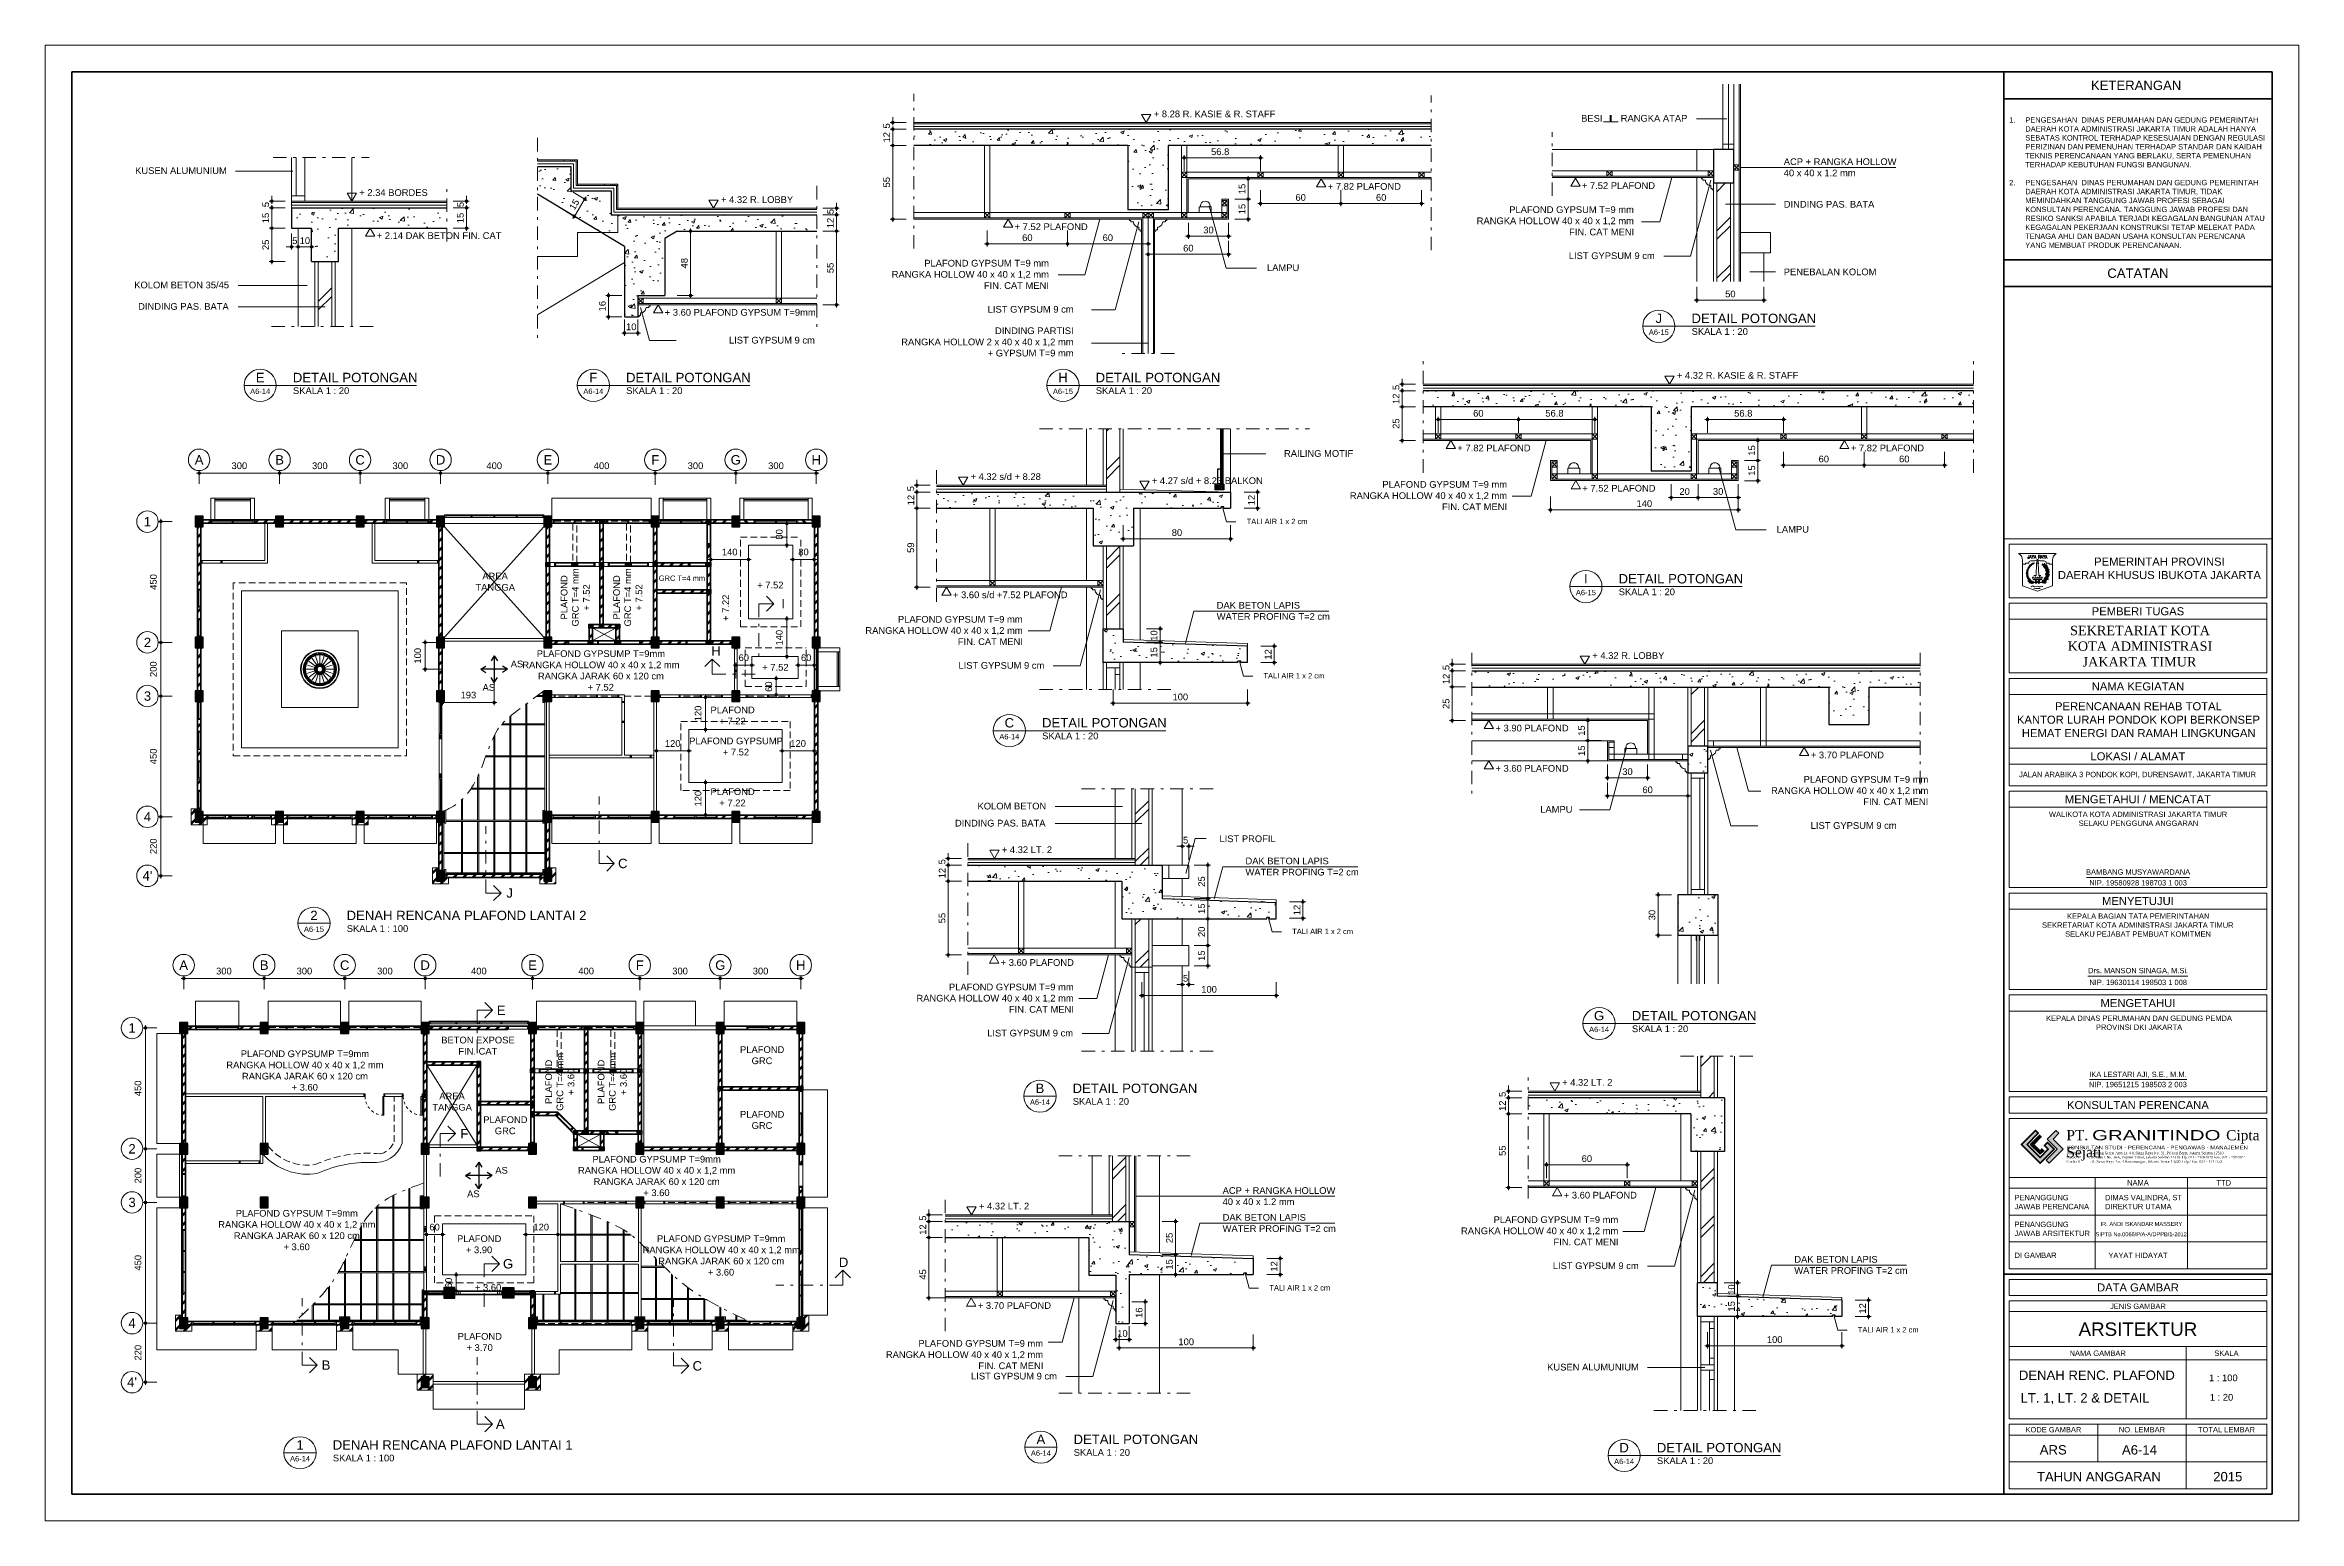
# Model space of a CAD drawing. Header units: millimetres. Extents: x -11 to 1625, y -267 to 180.
# Drawn here: x 911.2 to 995.2, y -157 to -102 of the extents above; entities that cross this region are included whole.
import ezdxf
from ezdxf.enums import TextEntityAlignment as Align

# ---------------------------------------------------------------- set-up
doc = ezdxf.new("R2010")
doc.units = ezdxf.units.MM
doc.linetypes.add('DASHDOT', pattern=[1, 0.5, -0.25, 0, -0.25])
doc.linetypes.add('HIDDEN', pattern=[0.375, 0.25, -0.125])
for name, color, linetype, lineweight in [('ars', 11, 'Continuous', 5), ('ARS DIN', 31, 'Continuous', 5), ('blk', 1, 'Continuous', 30), ('dinding', 5, 'Continuous', 15), ('GRS KOP', 1, 'Continuous', 35), ('kap', 71, 'Continuous', 15), ('KOLOM', 1, 'Continuous', 30), ('kop', 7, 'Continuous', 20), ('kus', 63, 'Continuous', 15), ('KUSEN', 30, 'Continuous', 15), ('lan', 7, 'Continuous', 15), ('logo', 7, 'Continuous', 50), ('not', 7, 'Continuous', 20), ('PARTISI', 190, 'Continuous', 9), ('pla', 213, 'Continuous', 15), ('sol kol', 8, 'Continuous', 0), ('tem', 5, 'Continuous', 20), ('u', 6, 'Continuous', 20)]:
    doc.layers.add(name, color=color, linetype=linetype, lineweight=lineweight)
doc.layers.add('BESI', color=10, linetype='Continuous')
doc.styles.add('BARU', font='complex.shx')
doc.styles.add('S', font='SIMPLEX', dxfattribs={"width": 1.1})
doc.styles.get("Standard").update_dxf_attribs({"font": 'ARIALUNI.TTF'})
doc.linetypes.add('BATTING', pattern='A,0.0001,-0.1,[134,ltypeshp.shx,S=0.1,R=0,X=-0.1,Y=0],-0.2,[134,ltypeshp.shx,S=0.1,R=180,X=0.1,Y=0],-0.1', length=0.4001)
doc.dimstyles.new('SK-20', dxfattribs={"dimtxt": 0.25, "dimasz": 0.1, "dimexe": 0.1, "dimexo": 0, "dimgap": 0.1, "dimtad": 1, "dimdec": 0, "dimlfac": 20, "dimzin": 12, "dimdsep": 46, "dimtxsty": 'Standard', "dimblk": 'BULAT', "dimcen": 0.1, "dimdle": 0.1, "dimclrd": 256, "dimclre": 256, "dimclrt": 256, "dimadec": 0, "dimazin": 3, "dimtfac": 1, "dimtdec": 0, "dimtix": 1, "dimtofl": 0, "dimtmove": 0, "dimatfit": 3, "dimldrblk": 'BULAT', "dimfxl": 0, "dimtolj": 1, "dimtzin": 0, "dimlwd": -1, "dimlwe": -1, "dimarcsym": 0})
doc.dimstyles.new('SK100', dxfattribs={"dimtxt": 0.25, "dimasz": 0.1, "dimexe": 0.1, "dimexo": 0, "dimgap": 0.15, "dimtad": 1, "dimdec": 0, "dimlfac": 100, "dimzin": 12, "dimdsep": 46, "dimtxsty": 'Standard', "dimblk": 'BULAT', "dimcen": 0.1, "dimclrd": 256, "dimclre": 256, "dimclrt": 256, "dimadec": 0, "dimazin": 3, "dimtfac": 1, "dimtdec": 0, "dimtofl": 0, "dimtmove": 0, "dimatfit": 3, "dimldrblk": 'BULAT', "dimfxl": 0, "dimtolj": 1, "dimtzin": 0, "dimlwd": -1, "dimlwe": -1, "dimarcsym": 0})
pattern_1 = [(45, (926.87966, -152.8798), (-0.1767767, 0.1767767), []), (45, (926.94216, -152.8798), (-0.1767767, 0.1767767), [])]
pattern_2 = [(45, (644.65451, -218.33992), (-0.1767767, 0.1767767), []), (45, (644.71701, -218.33992), (-0.1767767, 0.1767767), [])]
pattern_3 = [(45, (927.87966, -152.8798), (-0.1767767, 0.1767767), []), (45, (927.94216, -152.8798), (-0.1767767, 0.1767767), [])]
pattern_4 = [(45, (925.87966, -152.8798), (-0.1767767, 0.1767767), []), (45, (925.94216, -152.8798), (-0.1767767, 0.1767767), [])]
pattern_5 = [(50, (621.3092, -189.8011), (1.2752927, -0.1115736), [0.13335, -1.46685]), (355, (621.3092, -189.8011), (-0.246704, 1.337398), [0.10668, -1.173484]), (100.45144, (621.4154, -189.8104), (1.0285887, 1.2258243), [0.11333, -1.2466317]), (46.1842, (621.3092, -189.4455), (1.897553, -0.294296), [0.200025, -2.200275]), (96.63556, (621.4673, -189.47), (1.661829, 1.731983), [0.169995, -1.869949]), (351.18415, (621.3092, -189.4455), (1.661829, 1.731983), [0.16002, -1.760218]), (21, (621.487, -189.5344), (1.0613007, -0.7158564), [0.13335, -1.46685]), (326, (621.487, -189.5344), (0.432614, 1.289316), [0.10668, -1.17348]), (71.45144, (621.5754, -189.594), (1.493915, 0.5734594), [0.11333, -1.2466296]), (37.5, (621.30917, -189.8011), (0.0216202, 0.5918853), [0, -1.159256, 0, -1.19126, 0, -1.177925]), (7.5, (621.30917, -189.8011), (0.4677376, 0.701264), [0, -0.679196, 0, -1.132586, 0, -0.448945]), (327.5, (620.91267, -189.8011), (0.94913417, -0.0401012), [0, -0.4445, 0, -1.38684, 0, -1.84023]), (317.5, (620.7349, -189.8011), (1.0369043, 0.1779854), [0, -0.57785, 0, -0.921004, 0, -1.30683])]
pattern_6 = [(50, (670.3165, -229.1521), (1.2752927, -0.1115736), [0.13335, -1.46685]), (355, (670.3165, -229.1521), (-0.246704, 1.337398), [0.10668, -1.173484]), (100.45144, (670.4228, -229.1614), (1.0285887, 1.2258243), [0.11333, -1.2466317]), (46.1842, (670.3165, -228.7965), (1.897553, -0.294296), [0.200025, -2.200275]), (96.63556, (670.4746, -228.821), (1.661829, 1.731983), [0.169995, -1.869949]), (351.18415, (670.3165, -228.7965), (1.661829, 1.731983), [0.16002, -1.760218]), (21, (670.4943, -228.8854), (1.0613007, -0.7158564), [0.13335, -1.46685]), (326, (670.4943, -228.8854), (0.432614, 1.289316), [0.10668, -1.17348]), (71.45144, (670.5827, -228.9451), (1.493915, 0.5734594), [0.11333, -1.2466296]), (37.5, (670.3165, -229.15214), (0.0216202, 0.5918853), [0, -1.159256, 0, -1.19126, 0, -1.177925]), (7.5, (670.3165, -229.15214), (0.4677376, 0.701264), [0, -0.679196, 0, -1.132586, 0, -0.448945]), (327.5, (669.92, -229.15214), (0.9491342, -0.0401012), [0, -0.4445, 0, -1.38684, 0, -1.84023]), (317.5, (669.7422, -229.1521), (1.0369043, 0.1779854), [0, -0.57785, 0, -0.921004, 0, -1.30683])]
pattern_7 = [(50, (646.8165, -222.2107), (1.2752927, -0.1115736), [0.13335, -1.46685]), (355, (646.8165, -222.2107), (-0.246704, 1.337398), [0.10668, -1.173484]), (100.45144, (646.9228, -222.22), (1.0285887, 1.2258243), [0.11333, -1.2466317]), (46.1842, (646.8165, -221.8551), (1.897553, -0.294296), [0.200025, -2.200275]), (96.63556, (646.9747, -221.8797), (1.661829, 1.731983), [0.169995, -1.869949]), (351.18415, (646.8165, -221.8551), (1.661829, 1.731983), [0.16002, -1.760218]), (21, (646.9943, -221.944), (1.0613007, -0.7158564), [0.13335, -1.46685]), (326, (646.9943, -221.944), (0.432614, 1.289316), [0.10668, -1.17348]), (71.45144, (647.0828, -222.0037), (1.493915, 0.5734594), [0.11333, -1.2466296]), (37.5, (646.81653, -222.21075), (0.0216202, 0.5918853), [0, -1.159256, 0, -1.19126, 0, -1.177925]), (7.5, (646.81653, -222.21075), (0.4677376, 0.701264), [0, -0.679196, 0, -1.132586, 0, -0.448945]), (327.5, (646.42004, -222.21075), (0.94913417, -0.0401012), [0, -0.4445, 0, -1.38684, 0, -1.84023]), (317.5, (646.2422, -222.21075), (1.0369043, 0.1779854), [0, -0.57785, 0, -0.921004, 0, -1.30683])]
pattern_8 = [(45, (926.45462, -132.3344), (-0.1767767, 0.1767767), []), (45, (926.51712, -132.3344), (-0.1767767, 0.1767767), [])]
pattern_9 = [(45, (927.45462, -132.3344), (-0.1767767, 0.1767767), []), (45, (927.51712, -132.3344), (-0.1767767, 0.1767767), [])]
pattern_10 = [(45, (645.22947, -225.86977), (-0.1767767, 0.1767767), []), (45, (645.29197, -225.86977), (-0.1767767, 0.1767767), [])]
pattern_11 = [(45, (916.45462, -157.15964), (-0.1767767, 0.1767767), []), (45, (916.51712, -157.15964), (-0.1767767, 0.1767767), [])]
pattern_12 = [(45, (645.22947, -199.46953), (-0.1767767, 0.1767767), []), (45, (645.29197, -199.46953), (-0.1767767, 0.1767767), [])]

msp = doc.modelspace()

# ---------------------------------------------------------------- texts
at = {"layer": 'not'}
for s, width, insert, char_height, attachment_point in [('\\pi0.87237;BESI       RANGKA ATAP', 4.790343037, (967.5900625, -104.6041761), 0.25, 1), ('\\pi1.4273;KUSEN ALUMUNIUM', 4.790343037, (913.1452022, -106.5537023), 0.25, 1), ('ACP + RANGKA HOLLOW 40 x 40 x 1.2 mm', 4.214865537, (976.0145287, -106.2221048), 0.25, 1), ('\\pi1.3935;PLAFOND GYPSUM T=9 mm\\P\\pi0.18083;RANGKA HOLLOW 40 x 40 x 1,2 mm\\P\\pi3.6263;FIN. CAT MENI', 5.991879666, (964.3887037, -108.0073786), 0.25, 1), ('DINDING PAS. BATA', 4.214865537, (976.0145287, -107.8082133), 0.25, 1), ('PLAFOND GYPSUM T=9 mm\\PRANGKA HOLLOW 40 x 40 x 1,2 mm\\PFIN. CAT MENI', 5.991879666, (948.6283108, -110.0025235), 0.25, 3), ('\\pi1.6369;LIST GYPSUM 9 cm', 4.790343037, (966.3676516, -109.7254913), 0.25, 1), ('\\pi1.2973;KOLOM BETON 35/45', 4.790343037, (913.2407612, -110.8152569), 0.25, 1), ('LAMPU', 1.281276938, (957.9579279, -110.1725603), 0.25, 3), ('PENEBALAN KOLOM', 4.214865537, (976.0145287, -110.3273478), 0.25, 1), ('\\pi1.4413;DINDING PAS. BATA', 4.790343037, (913.2407612, -111.6152569), 0.25, 1), ('LIST GYPSUM 9 cm', 4.790343037, (949.5474542, -111.7206361), 0.25, 3), ('DINDING PARTISI\\PRANGKA HOLLOW 2 x 40 x 40 x 1,2 mm\\P+ GYPSUM T=9 mm', 6.45299154, (949.5474542, -112.5206361), 0.25, 3), ('LIST GYPSUM 9 cm', 4.790343037, (939.9042695, -112.8722448), 0.25, 3), ('RAILING MOTIF', 4.790343037, (957.3882636, -117.0947911), 0.25, 1), ('PLAFOND GYPSUM T=9 mm\\PRANGKA HOLLOW 40 x 40 x 1,2 mm\\PFIN. CAT MENI', 5.991879666, (965.7025998, -118.2483353), 0.25, 3), ('\\A1;TALI AIR 1 x 2 cm', 2.302947682, (955.9973655, -119.6528053), 0.2, 1), ('LAMPU', 1.281276938, (976.9533824, -119.9183722), 0.25, 3), ('\\pi0.41677;AREA\\P\\pi0.15876;TANGGA', 1.784946573, (927.0942111, -121.6646792), 0.25, 1), ('\\pi0.023619;GRC T=4 mm', 1.74573662, (934.0621227, -121.7678763), 0.2, 1), ('\\pi0.035255;+ 7.52', 1.014063429, (937.7183995, -121.9987869), 0.25, 1), ('\\pi0.18555;I', 0.417653289, (938.4670932, -122.994749), 0.35, 7), ('\\pi1.3935;PLAFOND GYPSUM T=9 mm\\P\\pi0.18083;RANGKA HOLLOW 40 x 40 x 1,2 mm\\P\\pi3.6263;FIN. CAT MENI', 5.991879666, (941.6062577, -123.2743751), 0.25, 1), ('DAK BETON LAPIS WATER PROFING T=2 cm', 4.214865537, (954.8801306, -122.7522637), 0.25, 1), ('\\pi0.019228;AS', 0.486272514, (928.5494882, -124.9374092), 0.25, 1), ('\\pi0.57683;PLAFOND GYPSUMP T=9mm \\P\\pi0.038463;RANGKA HOLLOW 40 x 40 x 1,2 mm\\P\\pi0.62057;{\\A1;RANGKA JARAK 60 x 120 cm}\\P\\pi2.4722;+ 7.52', 5.88797597, (928.9612778, -124.555456), 0.25, 1), ('\\pi0.071429;H', 0.417653289, (935.9714598, -124.4064504), 0.35, 1), ('\\pi0.038517;+ 7.52', 1.020588248, (937.9049706, -125.0622469), 0.25, 1), ('\\pi1.6369;LIST GYPSUM 9 cm', 4.790343037, (943.6176103, -124.9924878), 0.25, 1), ('\\pi0.019228;AS', 0.486272514, (927.4989994, -125.8145294), 0.25, 1), ('\\A1;TALI AIR 1 x 2 cm', 2.302947682, (956.6223655, -125.4028053), 0.2, 1), ('\\pi0.089949;PLAFOND\\P\\pi0.4207;+ 7.22', 1.784946573, (935.924146, -126.6519183), 0.25, 1), ('\\pi0.028819;PLAFOND GYPSUMP\\P\\pi1.2825;+ 7.52', 3.508524917, (935.1901227, -127.8071697), 0.25, 1), ('PLAFOND GYPSUM T=9 mm\\PRANGKA HOLLOW 40 x 40 x 1,2 mm\\PFIN. CAT MENI', 5.991879666, (981.401982, -129.2411914), 0.25, 3), ('\\pi0.089949;PLAFOND\\P\\pi0.4207;+ 7.22', 1.784946573, (935.924146, -129.6990596), 0.25, 1), ('\\pi1.4413;DINDING PAS. BATA', 4.790343037, (943.6837372, -130.8711778), 0.25, 1), ('\\pi2.2823;KOLOM BETON', 4.790343037, (943.6837372, -130.2352223), 0.25, 1), ('\\pi0.13223;LAMPU', 1.281276938, (966.8048115, -130.3580215), 0.25, 1), ('LIST GYPSUM 9 cm', 4.790343037, (980.2210954, -130.9593041), 0.25, 3), ('LIST PROFIL', 4.232877094, (954.9834348, -131.4531847), 0.25, 1), ('\\pi0.054239;C', 0.417653289, (932.5149685, -132.3235443), 0.35, 1), ('DAK BETON LAPIS WATER PROFING T=2 cm', 4.214865537, (955.952457, -132.2801067), 0.25, 1), ('\\pi0.11273;J', 0.417653289, (928.2954476, -133.4240659), 0.35, 1), ('\\A1;TALI AIR 1 x 2 cm', 2.302947682, (957.6946919, -134.9306482), 0.2, 1), ('\\pi1.3935;PLAFOND GYPSUM T=9 mm\\P\\pi0.18083;RANGKA HOLLOW 40 x 40 x 1,2 mm\\P\\pi3.6263;FIN. CAT MENI', 5.991879666, (943.5090501, -136.9772181), 0.25, 1), ('\\pi0.078114;E', 0.417653289, (927.9705079, -137.7921058), 0.35, 1), ('\\pi0.008856;BETON EXPOSE \\P\\pi0.64511;FIN. CAT', 2.709731084, (925.9699322, -138.9549044), 0.25, 1), ('\\pi0.089949;PLAFOND\\P\\pi0.52029;GRC', 1.784946573, (937.0257626, -139.3103888), 0.25, 1), ('\\pi1.6369;LIST GYPSUM 9 cm', 4.790343037, (944.6899367, -138.6953308), 0.25, 1), ('\\pi0.57683;PLAFOND GYPSUMP T=9mm \\P\\pi0.038463;RANGKA HOLLOW 40 x 40 x 1,2 mm\\P\\pi0.62057;{\\A1;RANGKA JARAK 60 x 120 cm}\\P\\pi2.4711;+ 3.60', 5.88797597, (917.9312026, -139.4660477), 0.25, 1), ('\\pi0.41677;AREA\\P\\pi0.15876;TANGGA', 1.784946573, (925.4895137, -141.0426791), 0.25, 1), ('\\pi0.089949;PLAFOND\\P\\pi0.52029;GRC', 1.784946573, (927.4545695, -141.9222899), 0.25, 1), ('\\pi0.089949;PLAFOND\\P\\pi0.52029;GRC', 1.784946573, (937.0257626, -141.7227443), 0.25, 1), ('\\pi0.090767;F', 0.417653289, (926.5954789, -142.3921058), 0.35, 1), ('\\pi0.57683;PLAFOND GYPSUMP T=9mm \\P\\pi0.038463;RANGKA HOLLOW 40 x 40 x 1,2 mm\\P\\pi0.62057;{\\A1;RANGKA JARAK 60 x 120 cm}\\P\\pi2.4711;+ 3.60', 5.88797597, (931.0377439, -143.3945697), 0.25, 1), ('\\pi0.019228;AS', 0.486272514, (927.9745347, -143.8077909), 0.25, 1), ('\\pi0.019228;AS', 0.486272514, (926.9240459, -144.684911), 0.25, 1), ('ACP + RANGKA HOLLOW 40 x 40 x 1.2 mm', 4.214865537, (955.1005188, -144.5629691), 0.25, 1), ('\\A1;\\pi0.69331;PLAFOND GYPSUM T=9mm \\P\\pi0.038463;RANGKA HOLLOW 40 x 40 x 1,2 mm\\P\\pi0.62057;RANGKA JARAK 60 x 120 cm\\P\\pi2.4711;+ 3.60', 5.88797597, (917.6286757, -145.4105545), 0.25, 1), ('DAK BETON LAPIS WATER PROFING T=2 cm', 4.214865537, (955.1005188, -145.5629691), 0.25, 1), ('\\pi1.3935;PLAFOND GYPSUM T=9 mm\\P\\pi0.18083;RANGKA HOLLOW 40 x 40 x 1,2 mm\\P\\pi3.6263;FIN. CAT MENI', 5.991879666, (963.8062617, -145.6475329), 0.25, 1), ('\\pi0.089949;PLAFOND\\P\\pi0.41959;+ 3.90', 1.784946573, (926.478876, -146.3562085), 0.25, 1), ('\\pi0.57683;PLAFOND GYPSUMP T=9mm \\P\\pi0.038463;RANGKA HOLLOW 40 x 40 x 1,2 mm\\P\\pi0.62057;{\\A1;RANGKA JARAK 60 x 120 cm}\\P\\pi2.4711;+ 3.60', 5.88797597, (933.4451205, -146.3567924), 0.25, 1), ('\\pi0.046958;G', 0.417653289, (928.2324196, -147.2421058), 0.35, 1), ('\\pi0.064147;D', 0.417653289, (940.7338394, -147.1849755), 0.35, 1), ('\\pi1.6369;LIST GYPSUM 9 cm', 4.790343037, (965.769631, -147.3656455), 0.25, 1), ('DAK BETON LAPIS WATER PROFING T=2 cm', 4.214865537, (976.4071512, -147.1254214), 0.25, 1), ('\\pi0.021668;+ 3.60', 0.989105979, (927.2138903, -148.1753903), 0.25, 1), ('\\A1;TALI AIR 1 x 2 cm', 2.302947682, (956.8427537, -148.2135107), 0.2, 1), ('\\pi0.089949;PLAFOND\\P\\pi0.41959;+ 3.70', 1.784946573, (926.5010393, -149.9986011), 0.25, 1), ('\\pi1.3935;PLAFOND GYPSUM T=9 mm\\P\\pi0.18083;RANGKA HOLLOW 40 x 40 x 1,2 mm\\P\\pi3.6263;FIN. CAT MENI', 5.991879666, (942.3691579, -150.2600806), 0.25, 1), ('\\A1;TALI AIR 1 x 2 cm', 2.302947682, (978.7743861, -149.775963), 0.2, 1), ('\\pi0.076562;B', 0.417653289, (921.445192, -151.0194476), 0.35, 1), ('\\pi0.054239;C', 0.417653289, (935.2911395, -151.0456436), 0.35, 1), ('\\pi1.4273;KUSEN ALUMUNIUM', 4.790343037, (965.769631, -151.1442999), 0.25, 1), ('\\pi1.6369;LIST GYPSUM 9 cm', 4.790343037, (944.0879985, -151.4781932), 0.25, 1), ('\\pi0.045525;A', 0.417653289, (927.9705079, -153.2194476), 0.35, 1)]:
    msp.add_mtext_dynamic_manual_height_columns(s, width=width, gutter_width=4.3707989, heights=[0], dxfattribs=dict(at, insert=insert, char_height=char_height, attachment_point=attachment_point))
at = {"layer": 'not', "char_height": 0.25, "attachment_point": 1, "rotation": 90}
for s, width, insert in [('\\pi0.26895;PLAFOND \\P\\pi0.0099125;GRC T=4 mm\\P\\pi0.5997;+ 7.52', 2.142949063, (930.4333087, -123.6754874)), ('\\pi0.26895;PLAFOND \\P\\pi0.0099125;GRC T=4 mm\\P\\pi0.5997;+ 7.52', 2.142949063, (932.3873867, -123.6754874)), ('\\pi0.037075;+ 7.22', 1.017704888, (936.4561099, -123.4980566)), ('\\pi0.26895;PLAFOND \\P\\pi0.0099125;GRC T=4 mm\\P\\pi0.59859;+ 3.60', 2.142949063, (929.8583552, -141.7296741)), ('\\pi0.26895;PLAFOND \\P\\pi0.0099125;GRC T=4 mm\\P\\pi0.59859;+ 3.60', 2.142949063, (931.8124332, -141.7296741))]:
    msp.add_mtext_dynamic_manual_height_columns(s, width=width, gutter_width=4.3707989, heights=[0], dxfattribs=dict(at, insert=insert))

# ---------------------------------------------------------------- blocks, each defined once
blk = doc.blocks.new('Ndtpd')
blk.add_line((0.75, 0), (-0.75, 0))
blk.add_circle((0, 0), 0.747)
at = {"flags": 4}
for tag, height, p in [('NO', 0.5, (0, 0.15)), ('NOLBR', 0.3, (0, -0.4))]:
    blk.add_attdef(tag, text='', height=height, dxfattribs=at).set_placement(p, align=Align.CENTER)
for tag, p, height in [('NDTPD', (1.52, 0.15), 0.5), ('SKALA', (1.52, -0.4), 0.3)]:
    blk.add_attdef(tag, p, '', height=height, dxfattribs=at)
blk = doc.blocks.new('K1')
at = {"layer": 'KOLOM'}
blk.add_lwpolyline([(0.2, 0.15), (-0.2, 0.15), (-0.2, -0.15), (0.2, -0.15), (0.2, 0.15)], dxfattribs=at)
blk = doc.blocks.new('KP')
at = {"layer": 'KOLOM'}
blk.add_lwpolyline([(0.075, -0.075), (-0.075, -0.075), (-0.075, 0.075), (0.075, 0.075), (0.075, -0.075)], dxfattribs=at)
blk = doc.blocks.new('P 70')
for points in [[(-0.735, 0.06), (-0.74, 0.06), (-0.74, 0.061), (-0.74, 0.1), (-0.78, 0.1), (-0.78, 0), (-0.74, 0), (-0.74, 0.056), (-0.735, 0.058)], [(-0.742, 0.002), (-0.778, 0.002), (-0.778, 0.098), (-0.742, 0.098)], [(-0.04, 0.8), (-0.08, 0.8), (-0.08, 0.68), (-0.04, 0.68)], [(-0.04, 0.68), (-0.08, 0.68), (-0.08, 0.22), (-0.04, 0.22)], [(-0.04, 0.1), (-0.08, 0.1), (-0.08, 0.22), (-0.04, 0.22)], [(-0.045, 0.06), (-0.04, 0.06), (-0.04, 0.061), (-0.04, 0.1), (0, 0.1), (0, 0), (-0.04, 0), (-0.04, 0.056), (-0.045, 0.058)], [(-0.038, 0.002), (-0.002, 0.002), (-0.002, 0.098), (-0.038, 0.098)]]:
    blk.add_lwpolyline(points, close=True)
at = {"linetype": 'HIDDEN', "ltscale": 0.3}
blk.add_lwpolyline([(-0.74, 0.1, -0.414214), (-0.04, 0.8, -1.303225)], format="xyb", dxfattribs=at)
blk = doc.blocks.new('BULAT')
for p, q in [((-1, 0), (1, 0)), ((0, -1), (0, 1))]:
    blk.add_line(p, q)
blk.add_circle((0, 0), 0.5)
blk = doc.blocks.new('*D2973')
at = {"layer": 'Defpoints', "color": 0, "ltscale": 0.15}
for p in [(929.13, -146.83), (930.33, -146.33), (930.33, -146.83)]:
    blk.add_point(p, dxfattribs=at)
at = {"layer": 'u', "ltscale": 0.15}
for p, q in [((929.13, -146.83), (929.13, -146.23)), ((929.23, -146.33), (930.23, -146.33)), ((930.33, -146.83), (930.33, -146.23))]:
    blk.add_line(p, q, dxfattribs=at)
at = {"layer": 'u', "ltscale": 0.15, "xscale": 0.1, "yscale": 0.1, "zscale": 0.1, "rotation": 180}
blk.add_blockref('BULAT', (929.13, -146.33), dxfattribs=at)
at = {"layer": 'u', "ltscale": 0.15, "xscale": 0.1, "yscale": 0.1, "zscale": 0.1}
blk.add_blockref('BULAT', (930.33, -146.33), dxfattribs=at)
at = {"layer": 'u', "ltscale": 0.15, "insert": (929.705, -146.052), "char_height": 0.25, "attachment_point": 5}
blk.add_mtext('\\A1;120', dxfattribs=at)
blk = doc.blocks.new('*D2974')
at = {"layer": 'Defpoints', "color": 0, "ltscale": 0.15}
for p in [(926.532, -147.83), (927.032, -147.83), (927.032, -148.43)]:
    blk.add_point(p, dxfattribs=at)
at = {"layer": 'u', "ltscale": 0.15}
for p, q in [((927.032, -147.83), (926.432, -147.83)), ((927.032, -148.43), (926.432, -148.43)), ((926.532, -148.33), (926.532, -147.93))]:
    blk.add_line(p, q, dxfattribs=at)
at = {"layer": 'u', "ltscale": 0.15, "xscale": 0.1, "yscale": 0.1, "zscale": 0.1}
for p, rotation in [((926.532, -147.83), 90), ((926.532, -148.43), 270)]:
    blk.add_blockref('BULAT', p, dxfattribs=dict(at, rotation=rotation))
at = {"layer": 'u', "ltscale": 0.15, "insert": (926.254, -148.13), "char_height": 0.25, "attachment_point": 5, "rotation": 90}
blk.add_mtext('\\A1;60', dxfattribs=at)
blk = doc.blocks.new('*D2975')
at = {"layer": 'Defpoints', "color": 0, "ltscale": 0.15}
for p in [(925.43, -146.83), (926.03, -146.33), (926.03, -146.83)]:
    blk.add_point(p, dxfattribs=at)
at = {"layer": 'u', "ltscale": 0.15}
for p, q in [((925.43, -146.83), (925.43, -146.23)), ((925.53, -146.33), (925.93, -146.33)), ((926.03, -146.83), (926.03, -146.23))]:
    blk.add_line(p, q, dxfattribs=at)
at = {"layer": 'u', "ltscale": 0.15, "xscale": 0.1, "yscale": 0.1, "zscale": 0.1, "rotation": 180}
blk.add_blockref('BULAT', (925.43, -146.33), dxfattribs=at)
at = {"layer": 'u', "ltscale": 0.15, "xscale": 0.1, "yscale": 0.1, "zscale": 0.1}
blk.add_blockref('BULAT', (926.03, -146.33), dxfattribs=at)
at = {"layer": 'u', "ltscale": 0.15, "insert": (925.73, -146.052), "char_height": 0.25, "attachment_point": 5}
blk.add_mtext('\\A1;60', dxfattribs=at)
blk = doc.blocks.new('*D2976')
at = {"layer": 'Defpoints', "color": 0, "ltscale": 0.15}
for p in [(951.244, -150.055), (956.244, -150.055), (951.244, -150.555)]:
    blk.add_point(p, dxfattribs=at)
at = {"layer": 'u', "ltscale": 0.15}
for p, q in [((951.244, -150.055), (951.244, -150.655)), ((956.244, -150.055), (956.244, -150.655)), ((956.144, -150.555), (951.344, -150.555))]:
    blk.add_line(p, q, dxfattribs=at)
at = {"layer": 'u', "ltscale": 0.15, "xscale": 0.1, "yscale": 0.1, "zscale": 0.1, "rotation": 180}
blk.add_blockref('BULAT', (951.244, -150.555), dxfattribs=at)
at = {"layer": 'u', "ltscale": 0.15, "xscale": 0.1, "yscale": 0.1, "zscale": 0.1}
blk.add_blockref('BULAT', (956.244, -150.555), dxfattribs=at)
at = {"layer": 'u', "ltscale": 0.15, "insert": (953.744, -150.327), "char_height": 0.25, "attachment_point": 5}
blk.add_mtext('\\A1;100', dxfattribs=at)
blk = doc.blocks.new('*D2977')
at = {"layer": 'Defpoints', "color": 0, "ltscale": 0.15}
for p in [(956.744, -147.216), (956.744, -147.816), (957.244, -147.816)]:
    blk.add_point(p, dxfattribs=at)
at = {"layer": 'u', "ltscale": 0.15}
for p, q in [((956.744, -147.216), (957.344, -147.216)), ((956.744, -147.816), (957.344, -147.816)), ((957.244, -147.316), (957.244, -147.716))]:
    blk.add_line(p, q, dxfattribs=at)
at = {"layer": 'u', "ltscale": 0.15, "xscale": 0.1, "yscale": 0.1, "zscale": 0.1}
for p, rotation in [((957.244, -147.216), 90), ((957.244, -147.816), 270)]:
    blk.add_blockref('BULAT', p, dxfattribs=dict(at, rotation=rotation))
at = {"layer": 'u', "ltscale": 0.15, "insert": (957.019, -147.516), "char_height": 0.25, "attachment_point": 5, "rotation": 90}
blk.add_mtext('\\A1;12', dxfattribs=at)
blk = doc.blocks.new('*D2978')
at = {"layer": 'Defpoints', "color": 0, "ltscale": 0.15}
for p in [(952.844, -145.841), (952.844, -147.066), (953.344, -147.066)]:
    blk.add_point(p, dxfattribs=at)
at = {"layer": 'u', "ltscale": 0.15}
for p, q in [((952.844, -145.841), (953.444, -145.841)), ((953.344, -145.941), (953.344, -146.966)), ((952.844, -147.066), (953.444, -147.066))]:
    blk.add_line(p, q, dxfattribs=at)
at = {"layer": 'u', "ltscale": 0.15, "xscale": 0.1, "yscale": 0.1, "zscale": 0.1}
for p, rotation in [((953.344, -145.841), 90), ((953.344, -147.066), 270)]:
    blk.add_blockref('BULAT', p, dxfattribs=dict(at, rotation=rotation))
at = {"layer": 'u', "ltscale": 0.15, "insert": (953.116, -146.454), "char_height": 0.25, "attachment_point": 5, "rotation": 90}
blk.add_mtext('\\A1;25', dxfattribs=at)
blk = doc.blocks.new('*D2979')
at = {"layer": 'Defpoints', "color": 0, "ltscale": 0.15}
for p in [(952.844, -147.066), (952.844, -147.816), (953.344, -147.816)]:
    blk.add_point(p, dxfattribs=at)
at = {"layer": 'u', "ltscale": 0.15}
for p, q in [((952.844, -147.066), (953.444, -147.066)), ((952.844, -147.816), (953.444, -147.816)), ((953.344, -147.166), (953.344, -147.716))]:
    blk.add_line(p, q, dxfattribs=at)
at = {"layer": 'u', "ltscale": 0.15, "xscale": 0.1, "yscale": 0.1, "zscale": 0.1}
for p, rotation in [((953.344, -147.066), 90), ((953.344, -147.816), 270)]:
    blk.add_blockref('BULAT', p, dxfattribs=dict(at, rotation=rotation))
at = {"layer": 'u', "ltscale": 0.15, "insert": (953.116, -147.441), "char_height": 0.25, "attachment_point": 5, "rotation": 90}
blk.add_mtext('\\A1;15', dxfattribs=at)
blk = doc.blocks.new('*D2980')
at = {"layer": 'Defpoints', "color": 0, "ltscale": 0.15}
for p in [(944.655, -145.841), (944.155, -146.441), (944.655, -146.441)]:
    blk.add_point(p, dxfattribs=at)
at = {"layer": 'u', "ltscale": 0.15}
for p, q in [((944.655, -145.841), (944.055, -145.841)), ((944.155, -145.941), (944.155, -146.341)), ((944.655, -146.441), (944.055, -146.441))]:
    blk.add_line(p, q, dxfattribs=at)
at = {"layer": 'u', "ltscale": 0.15, "xscale": 0.1, "yscale": 0.1, "zscale": 0.1}
for p, rotation in [((944.155, -145.841), 90), ((944.155, -146.441), 270)]:
    blk.add_blockref('BULAT', p, dxfattribs=dict(at, rotation=rotation))
at = {"layer": 'u', "ltscale": 0.15, "insert": (943.929, -146.141), "char_height": 0.25, "attachment_point": 5, "rotation": 90}
blk.add_mtext('\\A1;12', dxfattribs=at)
blk = doc.blocks.new('*D2981')
at = {"layer": 'Defpoints', "color": 0, "ltscale": 0.15}
for p in [(944.155, -145.841), (944.655, -145.591), (944.655, -145.841)]:
    blk.add_point(p, dxfattribs=at)
at = {"layer": 'u', "ltscale": 0.15}
for p, q in [((944.655, -145.591), (944.055, -145.591)), ((944.655, -145.841), (944.055, -145.841)), ((944.155, -145.491), (944.155, -145.391)), ((944.155, -145.941), (944.155, -146.041))]:
    blk.add_line(p, q, dxfattribs=at)
at = {"layer": 'u', "ltscale": 0.15, "xscale": 0.1, "yscale": 0.1, "zscale": 0.1}
for p, rotation in [((944.155, -145.591), 270), ((944.155, -145.841), 90)]:
    blk.add_blockref('BULAT', p, dxfattribs=dict(at, rotation=rotation))
at = {"layer": 'u', "ltscale": 0.15, "insert": (943.928, -145.716), "char_height": 0.25, "attachment_point": 5, "rotation": 90}
blk.add_mtext('\\A1;5', dxfattribs=at)
blk = doc.blocks.new('*D2982')
at = {"layer": 'Defpoints', "color": 0, "ltscale": 0.15}
for p in [(951.119, -149.741), (951.619, -149.741), (951.619, -150.241)]:
    blk.add_point(p, dxfattribs=at)
at = {"layer": 'u', "ltscale": 0.15}
for p, q in [((951.119, -149.741), (951.119, -150.341)), ((951.219, -150.241), (951.519, -150.241)), ((951.619, -149.741), (951.619, -150.341))]:
    blk.add_line(p, q, dxfattribs=at)
at = {"layer": 'u', "ltscale": 0.15, "xscale": 0.1, "yscale": 0.1, "zscale": 0.1, "rotation": 180}
blk.add_blockref('BULAT', (951.119, -150.241), dxfattribs=at)
at = {"layer": 'u', "ltscale": 0.15, "xscale": 0.1, "yscale": 0.1, "zscale": 0.1}
blk.add_blockref('BULAT', (951.619, -150.241), dxfattribs=at)
at = {"layer": 'u', "ltscale": 0.15, "insert": (951.369, -150.014), "char_height": 0.25, "attachment_point": 5}
blk.add_mtext('\\A1;10', dxfattribs=at)
blk = doc.blocks.new('*D2983')
at = {"layer": 'Defpoints', "color": 0, "ltscale": 0.15}
for p in [(951.719, -148.841), (952.219, -148.841), (951.719, -149.641)]:
    blk.add_point(p, dxfattribs=at)
at = {"layer": 'u', "ltscale": 0.15}
for p, q in [((951.719, -148.841), (952.319, -148.841)), ((952.219, -149.541), (952.219, -148.941)), ((951.719, -149.641), (952.319, -149.641))]:
    blk.add_line(p, q, dxfattribs=at)
at = {"layer": 'u', "ltscale": 0.15, "xscale": 0.1, "yscale": 0.1, "zscale": 0.1}
for p, rotation in [((952.219, -148.841), 90), ((952.219, -149.641), 270)]:
    blk.add_blockref('BULAT', p, dxfattribs=dict(at, rotation=rotation))
at = {"layer": 'u', "ltscale": 0.15, "insert": (951.991, -149.241), "char_height": 0.25, "attachment_point": 5, "rotation": 90}
blk.add_mtext('\\A1;16', dxfattribs=at)
blk = doc.blocks.new('*D2984')
at = {"layer": 'Defpoints', "color": 0, "ltscale": 0.15}
for p in [(944.655, -146.441), (944.155, -148.691), (944.755, -148.691)]:
    blk.add_point(p, dxfattribs=at)
at = {"layer": 'u', "ltscale": 0.15}
for p, q in [((944.655, -146.441), (944.055, -146.441)), ((944.155, -146.541), (944.155, -148.591)), ((944.755, -148.691), (944.055, -148.691))]:
    blk.add_line(p, q, dxfattribs=at)
at = {"layer": 'u', "ltscale": 0.15, "xscale": 0.1, "yscale": 0.1, "zscale": 0.1}
for p, rotation in [((944.155, -146.441), 90), ((944.155, -148.691), 270)]:
    blk.add_blockref('BULAT', p, dxfattribs=dict(at, rotation=rotation))
at = {"layer": 'u', "ltscale": 0.15, "insert": (943.928, -147.816), "char_height": 0.25, "attachment_point": 5, "rotation": 90}
blk.add_mtext('\\A1;45', dxfattribs=at)
blk = doc.blocks.new('*D2985')
at = {"layer": 'Defpoints', "color": 0, "ltscale": 0.15}
for p in [(952.096, -136.918), (957.096, -136.918), (952.096, -137.418)]:
    blk.add_point(p, dxfattribs=at)
at = {"layer": 'u', "ltscale": 0.15}
for p, q in [((952.096, -136.918), (952.096, -137.518)), ((957.096, -136.918), (957.096, -137.518)), ((956.996, -137.418), (952.196, -137.418))]:
    blk.add_line(p, q, dxfattribs=at)
at = {"layer": 'u', "ltscale": 0.15, "xscale": 0.1, "yscale": 0.1, "zscale": 0.1, "rotation": 180}
blk.add_blockref('BULAT', (952.096, -137.418), dxfattribs=at)
at = {"layer": 'u', "ltscale": 0.15, "xscale": 0.1, "yscale": 0.1, "zscale": 0.1}
blk.add_blockref('BULAT', (957.096, -137.418), dxfattribs=at)
at = {"layer": 'u', "ltscale": 0.15, "insert": (954.596, -137.19), "char_height": 0.25, "attachment_point": 5}
blk.add_mtext('\\A1;100', dxfattribs=at)
blk = doc.blocks.new('*D2986')
at = {"layer": 'Defpoints', "color": 0, "ltscale": 0.15}
for p in [(957.596, -133.934), (957.596, -134.534), (958.096, -134.534)]:
    blk.add_point(p, dxfattribs=at)
at = {"layer": 'u', "ltscale": 0.15}
for p, q in [((957.596, -133.934), (958.196, -133.934)), ((958.096, -134.034), (958.096, -134.434)), ((957.596, -134.534), (958.196, -134.534))]:
    blk.add_line(p, q, dxfattribs=at)
at = {"layer": 'u', "ltscale": 0.15, "xscale": 0.1, "yscale": 0.1, "zscale": 0.1}
for p, rotation in [((958.096, -133.934), 90), ((958.096, -134.534), 270)]:
    blk.add_blockref('BULAT', p, dxfattribs=dict(at, rotation=rotation))
at = {"layer": 'u', "ltscale": 0.15, "insert": (957.87, -134.234), "char_height": 0.25, "attachment_point": 5, "rotation": 90}
blk.add_mtext('\\A1;12', dxfattribs=at)
blk = doc.blocks.new('*D2987')
at = {"layer": 'Defpoints', "color": 0, "ltscale": 0.15}
for p in [(954.046, -132.559), (954.046, -133.809), (954.546, -133.809)]:
    blk.add_point(p, dxfattribs=at)
at = {"layer": 'u', "ltscale": 0.15}
for p, q in [((954.046, -132.559), (954.646, -132.559)), ((954.546, -132.659), (954.546, -133.709)), ((954.046, -133.809), (954.646, -133.809))]:
    blk.add_line(p, q, dxfattribs=at)
at = {"layer": 'u', "ltscale": 0.15, "xscale": 0.1, "yscale": 0.1, "zscale": 0.1}
for p, rotation in [((954.546, -132.559), 90), ((954.546, -133.809), 270)]:
    blk.add_blockref('BULAT', p, dxfattribs=dict(at, rotation=rotation))
at = {"layer": 'u', "ltscale": 0.15, "insert": (954.318, -133.171), "char_height": 0.25, "attachment_point": 5, "rotation": 90}
blk.add_mtext('\\A1;25', dxfattribs=at)
blk = doc.blocks.new('*D2988')
at = {"layer": 'Defpoints', "color": 0, "ltscale": 0.15}
for p in [(954.046, -133.809), (954.046, -134.559), (954.546, -134.559)]:
    blk.add_point(p, dxfattribs=at)
at = {"layer": 'u', "ltscale": 0.15}
for p, q in [((954.046, -133.809), (954.646, -133.809)), ((954.546, -133.909), (954.546, -134.459)), ((954.046, -134.559), (954.646, -134.559))]:
    blk.add_line(p, q, dxfattribs=at)
at = {"layer": 'u', "ltscale": 0.15, "xscale": 0.1, "yscale": 0.1, "zscale": 0.1}
for p, rotation in [((954.546, -133.809), 90), ((954.546, -134.559), 270)]:
    blk.add_blockref('BULAT', p, dxfattribs=dict(at, rotation=rotation))
at = {"layer": 'u', "ltscale": 0.15, "insert": (954.318, -134.184), "char_height": 0.25, "attachment_point": 5, "rotation": 90}
blk.add_mtext('\\A1;15', dxfattribs=at)
blk = doc.blocks.new('*D2989')
at = {"layer": 'Defpoints', "color": 0, "ltscale": 0.15}
for p in [(954.046, -135.559), (954.546, -135.559), (954.046, -136.309)]:
    blk.add_point(p, dxfattribs=at)
at = {"layer": 'u', "ltscale": 0.15}
for p, q in [((954.046, -135.559), (954.646, -135.559)), ((954.546, -136.209), (954.546, -135.659)), ((954.046, -136.309), (954.646, -136.309))]:
    blk.add_line(p, q, dxfattribs=at)
at = {"layer": 'u', "ltscale": 0.15, "xscale": 0.1, "yscale": 0.1, "zscale": 0.1}
for p, rotation in [((954.546, -135.559), 90), ((954.546, -136.309), 270)]:
    blk.add_blockref('BULAT', p, dxfattribs=dict(at, rotation=rotation))
at = {"layer": 'u', "ltscale": 0.15, "insert": (954.318, -135.934), "char_height": 0.25, "attachment_point": 5, "rotation": 90}
blk.add_mtext('\\A1;15', dxfattribs=at)
blk = doc.blocks.new('*D2990')
at = {"layer": 'Defpoints', "color": 0, "ltscale": 0.15}
for p in [(954.046, -134.559), (954.546, -134.559), (954.046, -135.559)]:
    blk.add_point(p, dxfattribs=at)
at = {"layer": 'u', "ltscale": 0.15}
for p, q in [((954.046, -134.559), (954.646, -134.559)), ((954.546, -135.459), (954.546, -134.659)), ((954.046, -135.559), (954.646, -135.559))]:
    blk.add_line(p, q, dxfattribs=at)
at = {"layer": 'u', "ltscale": 0.15, "xscale": 0.1, "yscale": 0.1, "zscale": 0.1}
for p, rotation in [((954.546, -134.559), 90), ((954.546, -135.559), 270)]:
    blk.add_blockref('BULAT', p, dxfattribs=dict(at, rotation=rotation))
at = {"layer": 'u', "ltscale": 0.15, "insert": (954.318, -135.046), "char_height": 0.25, "attachment_point": 5, "rotation": 90}
blk.add_mtext('\\A1;20', dxfattribs=at)
blk = doc.blocks.new('*D2991')
at = {"layer": 'Defpoints', "color": 0, "ltscale": 0.15}
for p in [(953.596, -136.509), (953.846, -136.509), (953.846, -137.009)]:
    blk.add_point(p, dxfattribs=at)
at = {"layer": 'u', "ltscale": 0.15}
for p, q in [((953.596, -136.509), (953.596, -137.109)), ((953.846, -136.509), (953.846, -137.109)), ((953.496, -137.009), (953.396, -137.009)), ((953.946, -137.009), (954.046, -137.009))]:
    blk.add_line(p, q, dxfattribs=at)
at = {"layer": 'u', "ltscale": 0.15, "xscale": 0.1, "yscale": 0.1, "zscale": 0.1}
blk.add_blockref('BULAT', (953.596, -137.009), dxfattribs=at)
at = {"layer": 'u', "ltscale": 0.15, "xscale": 0.1, "yscale": 0.1, "zscale": 0.1, "rotation": 180}
blk.add_blockref('BULAT', (953.846, -137.009), dxfattribs=at)
at = {"layer": 'u', "ltscale": 0.15, "insert": (953.721, -136.781), "char_height": 0.25, "attachment_point": 5}
blk.add_mtext('\\A1;5', dxfattribs=at)
blk = doc.blocks.new('*D2992')
at = {"layer": 'Defpoints', "color": 0, "ltscale": 0.15}
for p in [(953.846, -131.859), (953.596, -132.359), (953.846, -132.359)]:
    blk.add_point(p, dxfattribs=at)
at = {"layer": 'u', "ltscale": 0.15}
for p, q in [((953.496, -131.859), (953.396, -131.859)), ((953.596, -132.359), (953.596, -131.759)), ((953.846, -132.359), (953.846, -131.759)), ((953.946, -131.859), (954.046, -131.859))]:
    blk.add_line(p, q, dxfattribs=at)
at = {"layer": 'u', "ltscale": 0.15, "xscale": 0.1, "yscale": 0.1, "zscale": 0.1}
blk.add_blockref('BULAT', (953.596, -131.859), dxfattribs=at)
at = {"layer": 'u', "ltscale": 0.15, "xscale": 0.1, "yscale": 0.1, "zscale": 0.1, "rotation": 180}
blk.add_blockref('BULAT', (953.846, -131.859), dxfattribs=at)
at = {"layer": 'u', "ltscale": 0.15, "insert": (953.721, -131.631), "char_height": 0.25, "attachment_point": 5}
blk.add_mtext('\\A1;5', dxfattribs=at)
blk = doc.blocks.new('PEILA')
blk.add_lwpolyline([(-0.188, -0.325), (0.188, -0.325), (0, 0)], close=True)
at = {"style": 'S', "width": 1.1, "flags": 4}
blk.add_attdef('CAT', (0.265, -0.289), '', height=0.2, dxfattribs=at)
blk = doc.blocks.new('PEIL')
blk.add_lwpolyline([(-0.188, 0.325), (0.188, 0.325), (0, 0)], close=True)
at = {"style": 'S', "width": 1.1, "flags": 4}
blk.add_attdef('CAT', (0.265, 0.036), '', height=0.2, dxfattribs=at)
blk = doc.blocks.new('*D2917')
at = {"layer": 'Defpoints', "color": 0, "ltscale": 0.15}
for p in [(914.955, -145.13), (915.38, -145.13), (915.38, -149.63)]:
    blk.add_point(p, dxfattribs=at)
at = {"layer": 'u', "ltscale": 0.15}
for p, q in [((915.38, -145.13), (914.855, -145.13)), ((914.955, -149.53), (914.955, -145.23)), ((915.38, -149.63), (914.855, -149.63))]:
    blk.add_line(p, q, dxfattribs=at)
at = {"layer": 'u', "ltscale": 0.15, "xscale": 0.1, "yscale": 0.1, "zscale": 0.1}
for p, rotation in [((914.955, -145.13), 90), ((914.955, -149.63), 270)]:
    blk.add_blockref('BULAT', p, dxfattribs=dict(at, rotation=rotation))
at = {"layer": 'u', "ltscale": 0.15, "insert": (914.677, -147.38), "char_height": 0.25, "attachment_point": 5, "rotation": 90}
blk.add_mtext('\\A1;450', dxfattribs=at)
blk = doc.blocks.new('*D2918')
at = {"layer": 'Defpoints', "color": 0, "ltscale": 0.15}
for p in [(914.955, -149.63), (915.38, -149.63), (915.38, -151.83)]:
    blk.add_point(p, dxfattribs=at)
at = {"layer": 'u', "ltscale": 0.15}
for p, q in [((915.38, -149.63), (914.855, -149.63)), ((914.955, -151.73), (914.955, -149.73)), ((915.38, -151.83), (914.855, -151.83))]:
    blk.add_line(p, q, dxfattribs=at)
at = {"layer": 'u', "ltscale": 0.15, "xscale": 0.1, "yscale": 0.1, "zscale": 0.1}
for p, rotation in [((914.955, -149.63), 90), ((914.955, -151.83), 270)]:
    blk.add_blockref('BULAT', p, dxfattribs=dict(at, rotation=rotation))
at = {"layer": 'u', "ltscale": 0.15, "insert": (914.677, -150.73), "char_height": 0.25, "attachment_point": 5, "rotation": 90}
blk.add_mtext('\\A1;220', dxfattribs=at)
blk = doc.blocks.new('*D2919')
at = {"layer": 'Defpoints', "color": 0, "ltscale": 0.15}
for p in [(914.955, -143.13), (915.38, -143.13), (915.38, -145.13)]:
    blk.add_point(p, dxfattribs=at)
at = {"layer": 'u', "ltscale": 0.15}
for p, q in [((915.38, -143.13), (914.855, -143.13)), ((914.955, -145.03), (914.955, -143.23)), ((915.38, -145.13), (914.855, -145.13))]:
    blk.add_line(p, q, dxfattribs=at)
at = {"layer": 'u', "ltscale": 0.15, "xscale": 0.1, "yscale": 0.1, "zscale": 0.1}
for p, rotation in [((914.955, -143.13), 90), ((914.955, -145.13), 270)]:
    blk.add_blockref('BULAT', p, dxfattribs=dict(at, rotation=rotation))
at = {"layer": 'u', "ltscale": 0.15, "insert": (914.677, -144.13), "char_height": 0.25, "attachment_point": 5, "rotation": 90}
blk.add_mtext('\\A1;200', dxfattribs=at)
blk = doc.blocks.new('*D2920')
at = {"layer": 'Defpoints', "color": 0, "ltscale": 0.15}
for p in [(915.38, -138.63), (914.955, -143.13), (915.38, -143.13)]:
    blk.add_point(p, dxfattribs=at)
at = {"layer": 'u', "ltscale": 0.15}
for p, q in [((915.38, -138.63), (914.855, -138.63)), ((914.955, -138.73), (914.955, -143.03)), ((915.38, -143.13), (914.855, -143.13))]:
    blk.add_line(p, q, dxfattribs=at)
at = {"layer": 'u', "ltscale": 0.15, "xscale": 0.1, "yscale": 0.1, "zscale": 0.1}
for p, rotation in [((914.955, -138.63), 90), ((914.955, -143.13), 270)]:
    blk.add_blockref('BULAT', p, dxfattribs=dict(at, rotation=rotation))
at = {"layer": 'u', "ltscale": 0.15, "insert": (914.677, -140.88), "char_height": 0.25, "attachment_point": 5, "rotation": 90}
blk.add_mtext('\\A1;450', dxfattribs=at)
blk = doc.blocks.new('NAV')
blk.add_circle((0, -0.4), 0.4)
at = {"style": 'S', "width": 0.75, "flags": 4}
blk.add_attdef('AV', text='', height=0.3, dxfattribs=at).set_placement((0, -0.4), align=Align.MIDDLE)
blk = doc.blocks.new('*D2921')
at = {"layer": 'Defpoints', "color": 0, "ltscale": 0.15}
for p in [(951.024, -126.021), (951.024, -126.521), (956.024, -126.021)]:
    blk.add_point(p, dxfattribs=at)
at = {"layer": 'u', "ltscale": 0.15}
for p, q in [((951.024, -126.021), (951.024, -126.621)), ((955.924, -126.521), (951.124, -126.521)), ((956.024, -126.021), (956.024, -126.621))]:
    blk.add_line(p, q, dxfattribs=at)
at = {"layer": 'u', "ltscale": 0.15, "xscale": 0.1, "yscale": 0.1, "zscale": 0.1, "rotation": 180}
blk.add_blockref('BULAT', (951.024, -126.521), dxfattribs=at)
at = {"layer": 'u', "ltscale": 0.15, "xscale": 0.1, "yscale": 0.1, "zscale": 0.1}
blk.add_blockref('BULAT', (956.024, -126.521), dxfattribs=at)
at = {"layer": 'u', "ltscale": 0.15, "insert": (953.524, -126.293), "char_height": 0.25, "attachment_point": 5}
blk.add_mtext('\\A1;100', dxfattribs=at)
blk = doc.blocks.new('*D2922')
at = {"layer": 'Defpoints', "color": 0, "ltscale": 0.15}
for p in [(956.524, -124.406), (956.524, -125.006), (957.024, -125.006)]:
    blk.add_point(p, dxfattribs=at)
at = {"layer": 'u', "ltscale": 0.15}
for p, q in [((956.524, -124.406), (957.124, -124.406)), ((956.524, -125.006), (957.124, -125.006)), ((957.024, -124.506), (957.024, -124.906))]:
    blk.add_line(p, q, dxfattribs=at)
at = {"layer": 'u', "ltscale": 0.15, "xscale": 0.1, "yscale": 0.1, "zscale": 0.1}
for p, rotation in [((957.024, -124.406), 90), ((957.024, -125.006), 270)]:
    blk.add_blockref('BULAT', p, dxfattribs=dict(at, rotation=rotation))
at = {"layer": 'u', "ltscale": 0.15, "insert": (956.798, -124.706), "char_height": 0.25, "attachment_point": 5, "rotation": 90}
blk.add_mtext('\\A1;12', dxfattribs=at)
blk = doc.blocks.new('*D2923')
at = {"layer": 'Defpoints', "color": 0, "ltscale": 0.15}
for p in [(952.269, -123.756), (952.269, -124.256), (952.769, -124.256)]:
    blk.add_point(p, dxfattribs=at)
at = {"layer": 'u', "ltscale": 0.15}
for p, q in [((952.269, -123.756), (952.869, -123.756)), ((952.269, -124.256), (952.869, -124.256)), ((952.769, -123.856), (952.769, -124.156))]:
    blk.add_line(p, q, dxfattribs=at)
at = {"layer": 'u', "ltscale": 0.15, "xscale": 0.1, "yscale": 0.1, "zscale": 0.1}
for p, rotation in [((952.769, -123.756), 90), ((952.769, -124.256), 270)]:
    blk.add_blockref('BULAT', p, dxfattribs=dict(at, rotation=rotation))
at = {"layer": 'u', "ltscale": 0.15, "insert": (952.542, -124.006), "char_height": 0.25, "attachment_point": 5, "rotation": 90}
blk.add_mtext('\\A1;10', dxfattribs=at)
blk = doc.blocks.new('*D2924')
at = {"layer": 'Defpoints', "color": 0, "ltscale": 0.15}
for p in [(952.269, -124.256), (952.269, -125.006), (952.769, -125.006)]:
    blk.add_point(p, dxfattribs=at)
at = {"layer": 'u', "ltscale": 0.15}
for p, q in [((952.269, -124.256), (952.869, -124.256)), ((952.269, -125.006), (952.869, -125.006)), ((952.769, -124.356), (952.769, -124.906))]:
    blk.add_line(p, q, dxfattribs=at)
at = {"layer": 'u', "ltscale": 0.15, "xscale": 0.1, "yscale": 0.1, "zscale": 0.1}
for p, rotation in [((952.769, -124.256), 90), ((952.769, -125.006), 270)]:
    blk.add_blockref('BULAT', p, dxfattribs=dict(at, rotation=rotation))
at = {"layer": 'u', "ltscale": 0.15, "insert": (952.542, -124.631), "char_height": 0.25, "attachment_point": 5, "rotation": 90}
blk.add_mtext('\\A1;15', dxfattribs=at)
blk = doc.blocks.new('*D2925')
at = {"layer": 'Defpoints', "color": 0, "ltscale": 0.15}
for p in [(955.899, -118.656), (955.899, -119.256), (956.399, -119.256)]:
    blk.add_point(p, dxfattribs=at)
at = {"layer": 'u', "ltscale": 0.15}
for p, q in [((955.899, -118.656), (956.499, -118.656)), ((955.899, -119.256), (956.499, -119.256)), ((956.399, -118.756), (956.399, -119.156))]:
    blk.add_line(p, q, dxfattribs=at)
at = {"layer": 'u', "ltscale": 0.15, "xscale": 0.1, "yscale": 0.1, "zscale": 0.1}
for p, rotation in [((956.399, -118.656), 90), ((956.399, -119.256), 270)]:
    blk.add_blockref('BULAT', p, dxfattribs=dict(at, rotation=rotation))
at = {"layer": 'u', "ltscale": 0.15, "insert": (956.173, -118.956), "char_height": 0.25, "attachment_point": 5, "rotation": 90}
blk.add_mtext('\\A1;12', dxfattribs=at)
blk = doc.blocks.new('*D2926')
at = {"layer": 'Defpoints', "color": 0, "ltscale": 0.15}
for p in [(919.38, -136.789), (916.38, -137.177), (919.38, -137.177)]:
    blk.add_point(p, dxfattribs=at)
at = {"layer": 'u', "ltscale": 0.15}
for p, q in [((916.38, -137.177), (916.38, -136.689)), ((916.48, -136.789), (919.28, -136.789)), ((919.38, -137.177), (919.38, -136.689))]:
    blk.add_line(p, q, dxfattribs=at)
at = {"layer": 'u', "ltscale": 0.15, "xscale": 0.1, "yscale": 0.1, "zscale": 0.1, "rotation": 180}
blk.add_blockref('BULAT', (916.38, -136.789), dxfattribs=at)
at = {"layer": 'u', "ltscale": 0.15, "xscale": 0.1, "yscale": 0.1, "zscale": 0.1}
blk.add_blockref('BULAT', (919.38, -136.789), dxfattribs=at)
at = {"layer": 'u', "ltscale": 0.15, "insert": (917.88, -136.511), "char_height": 0.25, "attachment_point": 5}
blk.add_mtext('\\A1;300', dxfattribs=at)
blk = doc.blocks.new('*D2927')
at = {"layer": 'Defpoints', "color": 0, "ltscale": 0.15}
for p in [(922.38, -136.789), (919.38, -137.177), (922.38, -137.177)]:
    blk.add_point(p, dxfattribs=at)
at = {"layer": 'u', "ltscale": 0.15}
for p, q in [((919.38, -137.177), (919.38, -136.689)), ((919.48, -136.789), (922.28, -136.789)), ((922.38, -137.177), (922.38, -136.689))]:
    blk.add_line(p, q, dxfattribs=at)
at = {"layer": 'u', "ltscale": 0.15, "xscale": 0.1, "yscale": 0.1, "zscale": 0.1, "rotation": 180}
blk.add_blockref('BULAT', (919.38, -136.789), dxfattribs=at)
at = {"layer": 'u', "ltscale": 0.15, "xscale": 0.1, "yscale": 0.1, "zscale": 0.1}
blk.add_blockref('BULAT', (922.38, -136.789), dxfattribs=at)
at = {"layer": 'u', "ltscale": 0.15, "insert": (920.88, -136.511), "char_height": 0.25, "attachment_point": 5}
blk.add_mtext('\\A1;300', dxfattribs=at)
blk = doc.blocks.new('*D2928')
at = {"layer": 'Defpoints', "color": 0, "ltscale": 0.15}
for p in [(925.38, -136.789), (922.38, -137.177), (925.38, -137.177)]:
    blk.add_point(p, dxfattribs=at)
at = {"layer": 'u', "ltscale": 0.15}
for p, q in [((922.38, -137.177), (922.38, -136.689)), ((922.48, -136.789), (925.28, -136.789)), ((925.38, -137.177), (925.38, -136.689))]:
    blk.add_line(p, q, dxfattribs=at)
at = {"layer": 'u', "ltscale": 0.15, "xscale": 0.1, "yscale": 0.1, "zscale": 0.1, "rotation": 180}
blk.add_blockref('BULAT', (922.38, -136.789), dxfattribs=at)
at = {"layer": 'u', "ltscale": 0.15, "xscale": 0.1, "yscale": 0.1, "zscale": 0.1}
blk.add_blockref('BULAT', (925.38, -136.789), dxfattribs=at)
at = {"layer": 'u', "ltscale": 0.15, "insert": (923.88, -136.511), "char_height": 0.25, "attachment_point": 5}
blk.add_mtext('\\A1;300', dxfattribs=at)
blk = doc.blocks.new('*D2929')
at = {"layer": 'Defpoints', "color": 0, "ltscale": 0.15}
for p in [(933.38, -136.789), (929.38, -137.177), (933.38, -137.225)]:
    blk.add_point(p, dxfattribs=at)
at = {"layer": 'u', "ltscale": 0.15}
for p, q in [((929.38, -137.177), (929.38, -136.689)), ((929.48, -136.789), (933.28, -136.789)), ((933.38, -137.225), (933.38, -136.689))]:
    blk.add_line(p, q, dxfattribs=at)
at = {"layer": 'u', "ltscale": 0.15, "xscale": 0.1, "yscale": 0.1, "zscale": 0.1, "rotation": 180}
blk.add_blockref('BULAT', (929.38, -136.789), dxfattribs=at)
at = {"layer": 'u', "ltscale": 0.15, "xscale": 0.1, "yscale": 0.1, "zscale": 0.1}
blk.add_blockref('BULAT', (933.38, -136.789), dxfattribs=at)
at = {"layer": 'u', "ltscale": 0.15, "insert": (931.38, -136.511), "char_height": 0.25, "attachment_point": 5}
blk.add_mtext('\\A1;400', dxfattribs=at)
blk = doc.blocks.new('*D2930')
at = {"layer": 'Defpoints', "color": 0, "ltscale": 0.15}
for p in [(936.38, -136.789), (933.38, -137.225), (936.38, -137.177)]:
    blk.add_point(p, dxfattribs=at)
at = {"layer": 'u', "ltscale": 0.15}
for p, q in [((933.38, -137.225), (933.38, -136.689)), ((933.48, -136.789), (936.28, -136.789)), ((936.38, -137.177), (936.38, -136.689))]:
    blk.add_line(p, q, dxfattribs=at)
at = {"layer": 'u', "ltscale": 0.15, "xscale": 0.1, "yscale": 0.1, "zscale": 0.1, "rotation": 180}
blk.add_blockref('BULAT', (933.38, -136.789), dxfattribs=at)
at = {"layer": 'u', "ltscale": 0.15, "xscale": 0.1, "yscale": 0.1, "zscale": 0.1}
blk.add_blockref('BULAT', (936.38, -136.789), dxfattribs=at)
at = {"layer": 'u', "ltscale": 0.15, "insert": (934.88, -136.511), "char_height": 0.25, "attachment_point": 5}
blk.add_mtext('\\A1;300', dxfattribs=at)
blk = doc.blocks.new('*D2931')
at = {"layer": 'Defpoints', "color": 0, "ltscale": 0.15}
for p in [(929.38, -136.789), (925.38, -137.177), (929.38, -137.177)]:
    blk.add_point(p, dxfattribs=at)
at = {"layer": 'u', "ltscale": 0.15}
for p, q in [((925.38, -137.177), (925.38, -136.689)), ((925.48, -136.789), (929.28, -136.789)), ((929.38, -137.177), (929.38, -136.689))]:
    blk.add_line(p, q, dxfattribs=at)
at = {"layer": 'u', "ltscale": 0.15, "xscale": 0.1, "yscale": 0.1, "zscale": 0.1, "rotation": 180}
blk.add_blockref('BULAT', (925.38, -136.789), dxfattribs=at)
at = {"layer": 'u', "ltscale": 0.15, "xscale": 0.1, "yscale": 0.1, "zscale": 0.1}
blk.add_blockref('BULAT', (929.38, -136.789), dxfattribs=at)
at = {"layer": 'u', "ltscale": 0.15, "insert": (927.38, -136.511), "char_height": 0.25, "attachment_point": 5}
blk.add_mtext('\\A1;400', dxfattribs=at)
blk = doc.blocks.new('*D2932')
at = {"layer": 'Defpoints', "color": 0, "ltscale": 0.15}
for p in [(939.38, -136.789), (936.38, -137.177), (939.38, -137.177)]:
    blk.add_point(p, dxfattribs=at)
at = {"layer": 'u', "ltscale": 0.15}
for p, q in [((936.38, -137.177), (936.38, -136.689)), ((936.48, -136.789), (939.28, -136.789)), ((939.38, -137.177), (939.38, -136.689))]:
    blk.add_line(p, q, dxfattribs=at)
at = {"layer": 'u', "ltscale": 0.15, "xscale": 0.1, "yscale": 0.1, "zscale": 0.1, "rotation": 180}
blk.add_blockref('BULAT', (936.38, -136.789), dxfattribs=at)
at = {"layer": 'u', "ltscale": 0.15, "xscale": 0.1, "yscale": 0.1, "zscale": 0.1}
blk.add_blockref('BULAT', (939.38, -136.789), dxfattribs=at)
at = {"layer": 'u', "ltscale": 0.15, "insert": (937.88, -136.511), "char_height": 0.25, "attachment_point": 5}
blk.add_mtext('\\A1;300', dxfattribs=at)
blk = doc.blocks.new('*D2933')
at = {"layer": 'Defpoints', "color": 0, "ltscale": 0.15}
for p in [(978.676, -148.779), (978.676, -149.379), (979.176, -149.379)]:
    blk.add_point(p, dxfattribs=at)
at = {"layer": 'u', "ltscale": 0.15}
for p, q in [((978.676, -148.779), (979.276, -148.779)), ((978.676, -149.379), (979.276, -149.379)), ((979.176, -148.879), (979.176, -149.279))]:
    blk.add_line(p, q, dxfattribs=at)
at = {"layer": 'u', "ltscale": 0.15, "xscale": 0.1, "yscale": 0.1, "zscale": 0.1}
for p, rotation in [((979.176, -148.779), 90), ((979.176, -149.379), 270)]:
    blk.add_blockref('BULAT', p, dxfattribs=dict(at, rotation=rotation))
at = {"layer": 'u', "ltscale": 0.15, "insert": (978.95, -149.079), "char_height": 0.25, "attachment_point": 5, "rotation": 90}
blk.add_mtext('\\A1;12', dxfattribs=at)
blk = doc.blocks.new('*D2934')
at = {"layer": 'Defpoints', "color": 0, "ltscale": 0.15}
for p in [(973.796, -148.129), (973.796, -148.629), (974.296, -148.629)]:
    blk.add_point(p, dxfattribs=at)
at = {"layer": 'u', "ltscale": 0.15}
for p, q in [((973.796, -148.129), (974.396, -148.129)), ((973.796, -148.629), (974.396, -148.629)), ((974.296, -148.229), (974.296, -148.529))]:
    blk.add_line(p, q, dxfattribs=at)
at = {"layer": 'u', "ltscale": 0.15, "xscale": 0.1, "yscale": 0.1, "zscale": 0.1}
for p, rotation in [((974.296, -148.129), 90), ((974.296, -148.629), 270)]:
    blk.add_blockref('BULAT', p, dxfattribs=dict(at, rotation=rotation))
at = {"layer": 'u', "ltscale": 0.15, "insert": (974.069, -148.379), "char_height": 0.25, "attachment_point": 5, "rotation": 90}
blk.add_mtext('\\A1;10', dxfattribs=at)
blk = doc.blocks.new('*D2935')
at = {"layer": 'Defpoints', "color": 0, "ltscale": 0.15}
for p in [(973.796, -148.629), (973.796, -149.379), (974.296, -149.379)]:
    blk.add_point(p, dxfattribs=at)
at = {"layer": 'u', "ltscale": 0.15}
for p, q in [((973.796, -148.629), (974.396, -148.629)), ((973.796, -149.379), (974.396, -149.379)), ((974.296, -148.729), (974.296, -149.279))]:
    blk.add_line(p, q, dxfattribs=at)
at = {"layer": 'u', "ltscale": 0.15, "xscale": 0.1, "yscale": 0.1, "zscale": 0.1}
for p, rotation in [((974.296, -148.629), 90), ((974.296, -149.379), 270)]:
    blk.add_blockref('BULAT', p, dxfattribs=dict(at, rotation=rotation))
at = {"layer": 'u', "ltscale": 0.15, "insert": (974.069, -149.004), "char_height": 0.25, "attachment_point": 5, "rotation": 90}
blk.add_mtext('\\A1;15', dxfattribs=at)
blk = doc.blocks.new('*D2936')
at = {"layer": 'Defpoints', "color": 0, "ltscale": 0.15}
for p in [(967.176, -143.729), (967.176, -144.229), (970.176, -144.229)]:
    blk.add_point(p, dxfattribs=at)
at = {"layer": 'u', "ltscale": 0.15}
for p, q in [((967.176, -144.229), (967.176, -143.629)), ((970.176, -144.229), (970.176, -143.629)), ((970.076, -143.729), (967.276, -143.729))]:
    blk.add_line(p, q, dxfattribs=at)
at = {"layer": 'u', "ltscale": 0.15, "xscale": 0.1, "yscale": 0.1, "zscale": 0.1, "rotation": 180}
blk.add_blockref('BULAT', (967.176, -143.729), dxfattribs=at)
at = {"layer": 'u', "ltscale": 0.15, "xscale": 0.1, "yscale": 0.1, "zscale": 0.1}
blk.add_blockref('BULAT', (970.176, -143.729), dxfattribs=at)
at = {"layer": 'u', "ltscale": 0.15, "insert": (968.676, -143.501), "char_height": 0.25, "attachment_point": 5}
blk.add_mtext('\\A1;60', dxfattribs=at)
blk = doc.blocks.new('*D2937')
at = {"layer": 'Defpoints', "color": 0, "ltscale": 0.15}
for p in [(919.664, -108.069), (920.164, -107.819), (920.164, -108.069)]:
    blk.add_point(p, dxfattribs=at)
at = {"layer": 'u', "ltscale": 0.15}
for p, q in [((920.164, -107.819), (919.564, -107.819)), ((920.164, -108.069), (919.564, -108.069)), ((919.664, -107.719), (919.664, -107.619)), ((919.664, -108.169), (919.664, -108.269))]:
    blk.add_line(p, q, dxfattribs=at)
at = {"layer": 'u', "ltscale": 0.15, "xscale": 0.1, "yscale": 0.1, "zscale": 0.1}
for p, rotation in [((919.664, -107.819), 270), ((919.664, -108.069), 90)]:
    blk.add_blockref('BULAT', p, dxfattribs=dict(at, rotation=rotation))
at = {"layer": 'u', "ltscale": 0.15, "insert": (919.437, -107.944), "char_height": 0.25, "attachment_point": 5, "rotation": 90}
blk.add_mtext('\\A1;5', dxfattribs=at)
blk = doc.blocks.new('*D2938')
at = {"layer": 'Defpoints', "color": 0, "ltscale": 0.15}
for p in [(920.164, -108.069), (919.664, -108.819), (920.164, -108.819)]:
    blk.add_point(p, dxfattribs=at)
at = {"layer": 'u', "ltscale": 0.15}
for p, q in [((920.164, -108.069), (919.564, -108.069)), ((919.664, -108.169), (919.664, -108.719)), ((920.164, -108.819), (919.564, -108.819))]:
    blk.add_line(p, q, dxfattribs=at)
at = {"layer": 'u', "ltscale": 0.15, "xscale": 0.1, "yscale": 0.1, "zscale": 0.1}
for p, rotation in [((919.664, -108.069), 90), ((919.664, -108.819), 270)]:
    blk.add_blockref('BULAT', p, dxfattribs=dict(at, rotation=rotation))
at = {"layer": 'u', "ltscale": 0.15, "insert": (919.436, -108.444), "char_height": 0.25, "attachment_point": 5, "rotation": 90}
blk.add_mtext('\\A1;15', dxfattribs=at)
blk = doc.blocks.new('*D2939')
at = {"layer": 'Defpoints', "color": 0, "ltscale": 0.15}
for p in [(920.164, -108.819), (919.664, -110.069), (920.164, -110.069)]:
    blk.add_point(p, dxfattribs=at)
at = {"layer": 'u', "ltscale": 0.15}
for p, q in [((920.164, -108.819), (919.564, -108.819)), ((919.664, -108.919), (919.664, -109.969)), ((920.164, -110.069), (919.564, -110.069))]:
    blk.add_line(p, q, dxfattribs=at)
at = {"layer": 'u', "ltscale": 0.15, "xscale": 0.1, "yscale": 0.1, "zscale": 0.1}
for p, rotation in [((919.664, -108.819), 90), ((919.664, -110.069), 270)]:
    blk.add_blockref('BULAT', p, dxfattribs=dict(at, rotation=rotation))
at = {"layer": 'u', "ltscale": 0.15, "insert": (919.436, -109.444), "char_height": 0.25, "attachment_point": 5, "rotation": 90}
blk.add_mtext('\\A1;25', dxfattribs=at)
blk = doc.blocks.new('*D2940')
at = {"layer": 'Defpoints', "color": 0, "ltscale": 0.15}
for p in [(920.397, -109.019), (920.647, -109.019), (920.647, -109.519)]:
    blk.add_point(p, dxfattribs=at)
at = {"layer": 'u', "ltscale": 0.15}
for p, q in [((920.397, -109.019), (920.397, -109.619)), ((920.647, -109.019), (920.647, -109.619)), ((920.297, -109.519), (920.197, -109.519)), ((920.747, -109.519), (920.847, -109.519))]:
    blk.add_line(p, q, dxfattribs=at)
at = {"layer": 'u', "ltscale": 0.15, "xscale": 0.1, "yscale": 0.1, "zscale": 0.1}
blk.add_blockref('BULAT', (920.397, -109.519), dxfattribs=at)
at = {"layer": 'u', "ltscale": 0.15, "xscale": 0.1, "yscale": 0.1, "zscale": 0.1, "rotation": 180}
blk.add_blockref('BULAT', (920.647, -109.519), dxfattribs=at)
at = {"layer": 'u', "ltscale": 0.15, "insert": (920.522, -109.292), "char_height": 0.25, "attachment_point": 5}
blk.add_mtext('\\A1;5', dxfattribs=at)
blk = doc.blocks.new('*D2941')
at = {"layer": 'Defpoints', "color": 0, "ltscale": 0.15}
for p in [(920.647, -109.019), (921.147, -109.019), (921.147, -109.519)]:
    blk.add_point(p, dxfattribs=at)
at = {"layer": 'u', "ltscale": 0.15}
for p, q in [((920.647, -109.019), (920.647, -109.619)), ((921.147, -109.019), (921.147, -109.619)), ((920.747, -109.519), (921.047, -109.519))]:
    blk.add_line(p, q, dxfattribs=at)
at = {"layer": 'u', "ltscale": 0.15, "xscale": 0.1, "yscale": 0.1, "zscale": 0.1, "rotation": 180}
blk.add_blockref('BULAT', (920.647, -109.519), dxfattribs=at)
at = {"layer": 'u', "ltscale": 0.15, "xscale": 0.1, "yscale": 0.1, "zscale": 0.1}
blk.add_blockref('BULAT', (921.147, -109.519), dxfattribs=at)
at = {"layer": 'u', "ltscale": 0.15, "insert": (920.897, -109.291), "char_height": 0.25, "attachment_point": 5}
blk.add_mtext('\\A1;10', dxfattribs=at)
blk = doc.blocks.new('*D2942')
at = {"layer": 'Defpoints', "color": 0, "ltscale": 0.15}
for p in [(940.207, -108.08), (940.207, -108.33), (940.707, -108.33)]:
    blk.add_point(p, dxfattribs=at)
at = {"layer": 'u', "ltscale": 0.15}
for p, q in [((940.207, -108.08), (940.807, -108.08)), ((940.207, -108.33), (940.807, -108.33)), ((940.707, -107.98), (940.707, -107.88)), ((940.707, -108.43), (940.707, -108.53))]:
    blk.add_line(p, q, dxfattribs=at)
at = {"layer": 'u', "ltscale": 0.15, "xscale": 0.1, "yscale": 0.1, "zscale": 0.1}
for p, rotation in [((940.707, -108.08), 270), ((940.707, -108.33), 90)]:
    blk.add_blockref('BULAT', p, dxfattribs=dict(at, rotation=rotation))
at = {"layer": 'u', "ltscale": 0.15, "insert": (940.48, -108.205), "char_height": 0.25, "attachment_point": 5, "rotation": 90}
blk.add_mtext('\\A1;5', dxfattribs=at)
blk = doc.blocks.new('*D2943')
at = {"layer": 'Defpoints', "color": 0, "ltscale": 0.15}
for p in [(940.207, -108.33), (940.207, -108.93), (940.707, -108.93)]:
    blk.add_point(p, dxfattribs=at)
at = {"layer": 'u', "ltscale": 0.15}
for p, q in [((940.207, -108.33), (940.807, -108.33)), ((940.207, -108.93), (940.807, -108.93)), ((940.707, -108.43), (940.707, -108.83))]:
    blk.add_line(p, q, dxfattribs=at)
at = {"layer": 'u', "ltscale": 0.15, "xscale": 0.1, "yscale": 0.1, "zscale": 0.1}
for p, rotation in [((940.707, -108.33), 90), ((940.707, -108.93), 270)]:
    blk.add_blockref('BULAT', p, dxfattribs=dict(at, rotation=rotation))
at = {"layer": 'u', "ltscale": 0.15, "insert": (940.481, -108.63), "char_height": 0.25, "attachment_point": 5, "rotation": 90}
blk.add_mtext('\\A1;12', dxfattribs=at)
blk = doc.blocks.new('*D2944')
at = {"layer": 'Defpoints', "color": 0, "ltscale": 0.15}
for p in [(932.81, -112.23), (933.31, -112.23), (933.31, -112.73)]:
    blk.add_point(p, dxfattribs=at)
at = {"layer": 'u', "ltscale": 0.15}
for p, q in [((932.81, -112.23), (932.81, -112.83)), ((933.31, -112.23), (933.31, -112.83)), ((932.91, -112.73), (933.21, -112.73))]:
    blk.add_line(p, q, dxfattribs=at)
at = {"layer": 'u', "ltscale": 0.15, "xscale": 0.1, "yscale": 0.1, "zscale": 0.1, "rotation": 180}
blk.add_blockref('BULAT', (932.81, -112.73), dxfattribs=at)
at = {"layer": 'u', "ltscale": 0.15, "xscale": 0.1, "yscale": 0.1, "zscale": 0.1}
blk.add_blockref('BULAT', (933.31, -112.73), dxfattribs=at)
at = {"layer": 'u', "ltscale": 0.15, "insert": (933.06, -112.502), "char_height": 0.25, "attachment_point": 5}
blk.add_mtext('\\A1;10', dxfattribs=at)
blk = doc.blocks.new('*D2945')
at = {"layer": 'Defpoints', "color": 0, "ltscale": 0.15}
for p in [(932.21, -111.33), (932.71, -111.33), (932.71, -112.13)]:
    blk.add_point(p, dxfattribs=at)
at = {"layer": 'u', "ltscale": 0.15}
for p, q in [((932.71, -111.33), (932.11, -111.33)), ((932.21, -112.03), (932.21, -111.43)), ((932.71, -112.13), (932.11, -112.13))]:
    blk.add_line(p, q, dxfattribs=at)
at = {"layer": 'u', "ltscale": 0.15, "xscale": 0.1, "yscale": 0.1, "zscale": 0.1}
for p, rotation in [((932.21, -111.33), 90), ((932.21, -112.13), 270)]:
    blk.add_blockref('BULAT', p, dxfattribs=dict(at, rotation=rotation))
at = {"layer": 'u', "ltscale": 0.15, "insert": (931.983, -111.73), "char_height": 0.25, "attachment_point": 5, "rotation": 90}
blk.add_mtext('\\A1;16', dxfattribs=at)
blk = doc.blocks.new('*D2946')
at = {"layer": 'Defpoints', "color": 0, "ltscale": 0.15}
for p in [(934.768, -108.93), (935.268, -108.93), (934.768, -111.33)]:
    blk.add_point(p, dxfattribs=at)
at = {"layer": 'u', "ltscale": 0.15}
for p, q in [((934.768, -108.93), (935.368, -108.93)), ((935.268, -111.23), (935.268, -109.03)), ((934.768, -111.33), (935.368, -111.33))]:
    blk.add_line(p, q, dxfattribs=at)
at = {"layer": 'u', "ltscale": 0.15, "xscale": 0.1, "yscale": 0.1, "zscale": 0.1}
for p, rotation in [((935.268, -108.93), 90), ((935.268, -111.33), 270)]:
    blk.add_blockref('BULAT', p, dxfattribs=dict(at, rotation=rotation))
at = {"layer": 'u', "ltscale": 0.15, "insert": (935.04, -110.13), "char_height": 0.25, "attachment_point": 5, "rotation": 90}
blk.add_mtext('\\A1;48', dxfattribs=at)
blk = doc.blocks.new('*D2947')
at = {"layer": 'Defpoints', "color": 0, "ltscale": 0.15}
for p in [(930.896, -107.481), (930.51, -108.124), (930.939, -108.382)]:
    blk.add_point(p, dxfattribs=at)
at = {"layer": 'u', "ltscale": 0.15}
for p, q in [((930.896, -107.481), (931.411, -107.79)), ((930.51, -108.124), (931.025, -108.433)), ((931.273, -107.824), (930.99, -108.296))]:
    blk.add_line(p, q, dxfattribs=at)
at = {"layer": 'u', "ltscale": 0.15, "xscale": 0.1, "yscale": 0.1, "zscale": 0.1}
for p, rotation in [((930.939, -108.382), 239.0362434679241), ((931.325, -107.738), 59.03624346792417)]:
    blk.add_blockref('BULAT', p, dxfattribs=dict(at, rotation=rotation))
at = {"layer": 'u', "ltscale": 0.15, "insert": (930.937, -107.943), "char_height": 0.25, "attachment_point": 5, "rotation": 59.03624}
blk.add_mtext('\\A1;15', dxfattribs=at)
blk = doc.blocks.new('*D2948')
at = {"layer": 'Defpoints', "color": 0, "ltscale": 0.15}
for p in [(973.176, -149.971), (978.176, -149.971), (973.176, -150.471)]:
    blk.add_point(p, dxfattribs=at)
at = {"layer": 'u', "ltscale": 0.15}
for p, q in [((973.176, -149.971), (973.176, -150.571)), ((978.176, -149.971), (978.176, -150.571)), ((978.076, -150.471), (973.276, -150.471))]:
    blk.add_line(p, q, dxfattribs=at)
at = {"layer": 'u', "ltscale": 0.15, "xscale": 0.1, "yscale": 0.1, "zscale": 0.1, "rotation": 180}
blk.add_blockref('BULAT', (973.176, -150.471), dxfattribs=at)
at = {"layer": 'u', "ltscale": 0.15, "xscale": 0.1, "yscale": 0.1, "zscale": 0.1}
blk.add_blockref('BULAT', (978.176, -150.471), dxfattribs=at)
at = {"layer": 'u', "ltscale": 0.15, "insert": (975.676, -150.244), "char_height": 0.25, "attachment_point": 5}
blk.add_mtext('\\A1;100', dxfattribs=at)
blk = doc.blocks.new('*D2949')
at = {"layer": 'Defpoints', "color": 0, "ltscale": 0.15}
for p in [(951.399, -119.897), (955.399, -119.897), (951.399, -120.397)]:
    blk.add_point(p, dxfattribs=at)
at = {"layer": 'u', "ltscale": 0.15}
for p, q in [((951.399, -119.897), (951.399, -120.497)), ((955.399, -119.897), (955.399, -120.497)), ((955.299, -120.397), (951.499, -120.397))]:
    blk.add_line(p, q, dxfattribs=at)
at = {"layer": 'u', "ltscale": 0.15, "xscale": 0.1, "yscale": 0.1, "zscale": 0.1, "rotation": 180}
blk.add_blockref('BULAT', (951.399, -120.397), dxfattribs=at)
at = {"layer": 'u', "ltscale": 0.15, "xscale": 0.1, "yscale": 0.1, "zscale": 0.1}
blk.add_blockref('BULAT', (955.399, -120.397), dxfattribs=at)
at = {"layer": 'u', "ltscale": 0.15, "insert": (953.399, -120.169), "char_height": 0.25, "attachment_point": 5}
blk.add_mtext('\\A1;80', dxfattribs=at)
blk = doc.blocks.new('*D2950')
at = {"layer": 'Defpoints', "color": 0, "ltscale": 0.15}
for p in [(944.207, -118.406), (943.707, -118.656), (944.207, -118.656)]:
    blk.add_point(p, dxfattribs=at)
at = {"layer": 'u', "ltscale": 0.15}
for p, q in [((944.207, -118.406), (943.607, -118.406)), ((943.707, -118.306), (943.707, -118.206)), ((944.207, -118.656), (943.607, -118.656)), ((943.707, -118.756), (943.707, -118.856))]:
    blk.add_line(p, q, dxfattribs=at)
at = {"layer": 'u', "ltscale": 0.15, "xscale": 0.1, "yscale": 0.1, "zscale": 0.1}
for p, rotation in [((943.707, -118.406), 270), ((943.707, -118.656), 90)]:
    blk.add_blockref('BULAT', p, dxfattribs=dict(at, rotation=rotation))
at = {"layer": 'u', "ltscale": 0.15, "insert": (943.48, -118.531), "char_height": 0.25, "attachment_point": 5, "rotation": 90}
blk.add_mtext('\\A1;5', dxfattribs=at)
blk = doc.blocks.new('*D2951')
at = {"layer": 'Defpoints', "color": 0, "ltscale": 0.15}
for p in [(943.707, -119.256), (944.207, -118.656), (944.207, -119.256)]:
    blk.add_point(p, dxfattribs=at)
at = {"layer": 'u', "ltscale": 0.15}
for p, q in [((944.207, -118.656), (943.607, -118.656)), ((944.207, -119.256), (943.607, -119.256)), ((943.707, -118.756), (943.707, -119.156))]:
    blk.add_line(p, q, dxfattribs=at)
at = {"layer": 'u', "ltscale": 0.15, "xscale": 0.1, "yscale": 0.1, "zscale": 0.1}
for p, rotation in [((943.707, -118.656), 90), ((943.707, -119.256), 270)]:
    blk.add_blockref('BULAT', p, dxfattribs=dict(at, rotation=rotation))
at = {"layer": 'u', "ltscale": 0.15, "insert": (943.482, -118.956), "char_height": 0.25, "attachment_point": 5, "rotation": 90}
blk.add_mtext('\\A1;12', dxfattribs=at)
blk = doc.blocks.new('*D2952')
at = {"layer": 'Defpoints', "color": 0, "ltscale": 0.15}
for p in [(966.258, -140.979), (965.758, -141.229), (966.258, -141.229)]:
    blk.add_point(p, dxfattribs=at)
at = {"layer": 'u', "ltscale": 0.15}
for p, q in [((966.258, -140.979), (965.658, -140.979)), ((965.758, -140.879), (965.758, -140.779)), ((966.258, -141.229), (965.658, -141.229)), ((965.758, -141.329), (965.758, -141.429))]:
    blk.add_line(p, q, dxfattribs=at)
at = {"layer": 'u', "ltscale": 0.15, "xscale": 0.1, "yscale": 0.1, "zscale": 0.1}
for p, rotation in [((965.758, -140.979), 270), ((965.758, -141.229), 90)]:
    blk.add_blockref('BULAT', p, dxfattribs=dict(at, rotation=rotation))
at = {"layer": 'u', "ltscale": 0.15, "insert": (965.53, -141.104), "char_height": 0.25, "attachment_point": 5, "rotation": 90}
blk.add_mtext('\\A1;5', dxfattribs=at)
blk = doc.blocks.new('*D2953')
at = {"layer": 'Defpoints', "color": 0, "ltscale": 0.15}
for p in [(965.758, -141.829), (966.258, -141.229), (966.258, -141.829)]:
    blk.add_point(p, dxfattribs=at)
at = {"layer": 'u', "ltscale": 0.15}
for p, q in [((966.258, -141.229), (965.658, -141.229)), ((966.258, -141.829), (965.658, -141.829)), ((965.758, -141.329), (965.758, -141.729))]:
    blk.add_line(p, q, dxfattribs=at)
at = {"layer": 'u', "ltscale": 0.15, "xscale": 0.1, "yscale": 0.1, "zscale": 0.1}
for p, rotation in [((965.758, -141.229), 90), ((965.758, -141.829), 270)]:
    blk.add_blockref('BULAT', p, dxfattribs=dict(at, rotation=rotation))
at = {"layer": 'u', "ltscale": 0.15, "insert": (965.532, -141.529), "char_height": 0.25, "attachment_point": 5, "rotation": 90}
blk.add_mtext('\\A1;12', dxfattribs=at)
blk = doc.blocks.new('*D2954')
at = {"layer": 'Defpoints', "color": 0, "ltscale": 0.15}
for p in [(964.158, -125.072), (963.658, -125.322), (964.158, -125.322)]:
    blk.add_point(p, dxfattribs=at)
at = {"layer": 'u', "ltscale": 0.15}
for p, q in [((964.158, -125.072), (963.558, -125.072)), ((963.658, -124.972), (963.658, -124.872)), ((964.158, -125.322), (963.558, -125.322)), ((963.658, -125.422), (963.658, -125.522))]:
    blk.add_line(p, q, dxfattribs=at)
at = {"layer": 'u', "ltscale": 0.15, "xscale": 0.1, "yscale": 0.1, "zscale": 0.1}
for p, rotation in [((963.658, -125.072), 270), ((963.658, -125.322), 90)]:
    blk.add_blockref('BULAT', p, dxfattribs=dict(at, rotation=rotation))
at = {"layer": 'u', "ltscale": 0.15, "insert": (963.431, -125.197), "char_height": 0.25, "attachment_point": 5, "rotation": 90}
blk.add_mtext('\\A1;5', dxfattribs=at)
blk = doc.blocks.new('*D2955')
at = {"layer": 'Defpoints', "color": 0, "ltscale": 0.15}
for p in [(963.658, -125.922), (964.158, -125.322), (964.158, -125.922)]:
    blk.add_point(p, dxfattribs=at)
at = {"layer": 'u', "ltscale": 0.15}
for p, q in [((964.158, -125.322), (963.558, -125.322)), ((964.158, -125.922), (963.558, -125.922)), ((963.658, -125.422), (963.658, -125.822))]:
    blk.add_line(p, q, dxfattribs=at)
at = {"layer": 'u', "ltscale": 0.15, "xscale": 0.1, "yscale": 0.1, "zscale": 0.1}
for p, rotation in [((963.658, -125.322), 90), ((963.658, -125.922), 270)]:
    blk.add_blockref('BULAT', p, dxfattribs=dict(at, rotation=rotation))
at = {"layer": 'u', "ltscale": 0.15, "insert": (963.433, -125.622), "char_height": 0.25, "attachment_point": 5, "rotation": 90}
blk.add_mtext('\\A1;12', dxfattribs=at)
blk = doc.blocks.new('*D2956')
at = {"layer": 'Defpoints', "color": 0, "ltscale": 0.15}
for p in [(969.44, -129.483), (969.44, -129.983), (972.44, -129.483)]:
    blk.add_point(p, dxfattribs=at)
at = {"layer": 'u', "ltscale": 0.15}
for p, q in [((969.44, -129.483), (969.44, -130.083)), ((972.34, -129.983), (969.54, -129.983)), ((972.44, -129.483), (972.44, -130.083))]:
    blk.add_line(p, q, dxfattribs=at)
at = {"layer": 'u', "ltscale": 0.15, "xscale": 0.1, "yscale": 0.1, "zscale": 0.1, "rotation": 180}
blk.add_blockref('BULAT', (969.44, -129.983), dxfattribs=at)
at = {"layer": 'u', "ltscale": 0.15, "xscale": 0.1, "yscale": 0.1, "zscale": 0.1}
blk.add_blockref('BULAT', (972.44, -129.983), dxfattribs=at)
at = {"layer": 'u', "ltscale": 0.15, "insert": (970.94, -129.755), "char_height": 0.25, "attachment_point": 5}
blk.add_mtext('\\A1;60', dxfattribs=at)
blk = doc.blocks.new('*D2957')
at = {"layer": 'Defpoints', "color": 0, "ltscale": 0.15}
for p in [(969.207, -127.922), (968.707, -128.672), (969.207, -128.672)]:
    blk.add_point(p, dxfattribs=at)
at = {"layer": 'u', "ltscale": 0.15}
for p, q in [((969.207, -127.922), (968.607, -127.922)), ((968.707, -128.022), (968.707, -128.572)), ((969.207, -128.672), (968.607, -128.672))]:
    blk.add_line(p, q, dxfattribs=at)
at = {"layer": 'u', "ltscale": 0.15, "xscale": 0.1, "yscale": 0.1, "zscale": 0.1}
for p, rotation in [((968.707, -127.922), 90), ((968.707, -128.672), 270)]:
    blk.add_blockref('BULAT', p, dxfattribs=dict(at, rotation=rotation))
at = {"layer": 'u', "ltscale": 0.15, "insert": (968.479, -128.297), "char_height": 0.25, "attachment_point": 5, "rotation": 90}
blk.add_mtext('\\A1;15', dxfattribs=at)
blk = doc.blocks.new('*D2958')
at = {"layer": 'Defpoints', "color": 0, "ltscale": 0.15}
for p in [(969.207, -127.172), (968.707, -127.922), (969.207, -127.922)]:
    blk.add_point(p, dxfattribs=at)
at = {"layer": 'u', "ltscale": 0.15}
for p, q in [((969.207, -127.172), (968.607, -127.172)), ((968.707, -127.272), (968.707, -127.822)), ((969.207, -127.922), (968.607, -127.922))]:
    blk.add_line(p, q, dxfattribs=at)
at = {"layer": 'u', "ltscale": 0.15, "xscale": 0.1, "yscale": 0.1, "zscale": 0.1}
for p, rotation in [((968.707, -127.172), 90), ((968.707, -127.922), 270)]:
    blk.add_blockref('BULAT', p, dxfattribs=dict(at, rotation=rotation))
at = {"layer": 'u', "ltscale": 0.15, "insert": (968.479, -127.547), "char_height": 0.25, "attachment_point": 5, "rotation": 90}
blk.add_mtext('\\A1;15', dxfattribs=at)
blk = doc.blocks.new('*D2959')
at = {"layer": 'Defpoints', "color": 0, "ltscale": 0.15}
for p in [(969.44, -128.806), (970.94, -128.806), (970.94, -129.306)]:
    blk.add_point(p, dxfattribs=at)
at = {"layer": 'u', "ltscale": 0.15}
for p, q in [((969.44, -128.806), (969.44, -129.406)), ((969.54, -129.306), (970.84, -129.306)), ((970.94, -128.806), (970.94, -129.406))]:
    blk.add_line(p, q, dxfattribs=at)
at = {"layer": 'u', "ltscale": 0.15, "xscale": 0.1, "yscale": 0.1, "zscale": 0.1, "rotation": 180}
blk.add_blockref('BULAT', (969.44, -129.306), dxfattribs=at)
at = {"layer": 'u', "ltscale": 0.15, "xscale": 0.1, "yscale": 0.1, "zscale": 0.1}
blk.add_blockref('BULAT', (970.94, -129.306), dxfattribs=at)
at = {"layer": 'u', "ltscale": 0.15, "insert": (970.19, -129.078), "char_height": 0.25, "attachment_point": 5}
blk.add_mtext('\\A1;30', dxfattribs=at)
blk = doc.blocks.new('*D2960')
at = {"layer": 'Defpoints', "color": 0, "ltscale": 0.15}
for p in [(971.832, -133.672), (971.332, -135.172), (971.832, -135.172)]:
    blk.add_point(p, dxfattribs=at)
at = {"layer": 'u', "ltscale": 0.15}
for p, q in [((971.832, -133.672), (971.232, -133.672)), ((971.332, -133.772), (971.332, -135.072)), ((971.832, -135.172), (971.232, -135.172))]:
    blk.add_line(p, q, dxfattribs=at)
at = {"layer": 'u', "ltscale": 0.15, "xscale": 0.1, "yscale": 0.1, "zscale": 0.1}
for p, rotation in [((971.332, -133.672), 90), ((971.332, -135.172), 270)]:
    blk.add_blockref('BULAT', p, dxfattribs=dict(at, rotation=rotation))
at = {"layer": 'u', "ltscale": 0.15, "insert": (971.104, -134.422), "char_height": 0.25, "attachment_point": 5, "rotation": 90}
blk.add_mtext('\\A1;30', dxfattribs=at)
blk = doc.blocks.new('*D2961')
at = {"layer": 'Defpoints', "color": 0, "ltscale": 0.15}
for p in [(926.422, -107.819), (926.422, -108.069), (926.922, -108.069)]:
    blk.add_point(p, dxfattribs=at)
at = {"layer": 'u', "ltscale": 0.15}
for p, q in [((926.422, -107.819), (927.022, -107.819)), ((926.422, -108.069), (927.022, -108.069)), ((926.922, -107.719), (926.922, -107.619)), ((926.922, -108.169), (926.922, -108.269))]:
    blk.add_line(p, q, dxfattribs=at)
at = {"layer": 'u', "ltscale": 0.15, "xscale": 0.1, "yscale": 0.1, "zscale": 0.1}
for p, rotation in [((926.922, -107.819), 270), ((926.922, -108.069), 90)]:
    blk.add_blockref('BULAT', p, dxfattribs=dict(at, rotation=rotation))
at = {"layer": 'u', "ltscale": 0.15, "insert": (926.695, -107.944), "char_height": 0.25, "attachment_point": 5, "rotation": 90}
blk.add_mtext('\\A1;5', dxfattribs=at)
blk = doc.blocks.new('*D2962')
at = {"layer": 'Defpoints', "color": 0, "ltscale": 0.15}
for p in [(926.422, -108.069), (926.422, -108.819), (926.922, -108.819)]:
    blk.add_point(p, dxfattribs=at)
at = {"layer": 'u', "ltscale": 0.15}
for p, q in [((926.422, -108.069), (927.022, -108.069)), ((926.922, -108.169), (926.922, -108.719)), ((926.422, -108.819), (927.022, -108.819))]:
    blk.add_line(p, q, dxfattribs=at)
at = {"layer": 'u', "ltscale": 0.15, "xscale": 0.1, "yscale": 0.1, "zscale": 0.1}
for p, rotation in [((926.922, -108.069), 90), ((926.922, -108.819), 270)]:
    blk.add_blockref('BULAT', p, dxfattribs=dict(at, rotation=rotation))
at = {"layer": 'u', "ltscale": 0.15, "insert": (926.694, -108.444), "char_height": 0.25, "attachment_point": 5, "rotation": 90}
blk.add_mtext('\\A1;15', dxfattribs=at)
blk = doc.blocks.new('*D2744')
at = {"layer": 'Defpoints', "color": 0, "ltscale": 0.15}
for p in [(972.774, -111.005), (975.274, -111.005), (975.274, -111.505)]:
    blk.add_point(p, dxfattribs=at)
at = {"layer": 'u', "ltscale": 0.15}
for p, q in [((972.774, -111.005), (972.774, -111.605)), ((972.874, -111.505), (975.174, -111.505)), ((975.274, -111.005), (975.274, -111.605))]:
    blk.add_line(p, q, dxfattribs=at)
at = {"layer": 'u', "ltscale": 0.15, "xscale": 0.1, "yscale": 0.1, "zscale": 0.1, "rotation": 180}
blk.add_blockref('BULAT', (972.774, -111.505), dxfattribs=at)
at = {"layer": 'u', "ltscale": 0.15, "xscale": 0.1, "yscale": 0.1, "zscale": 0.1}
blk.add_blockref('BULAT', (975.274, -111.505), dxfattribs=at)
at = {"layer": 'u', "ltscale": 0.15, "insert": (974.024, -111.277), "char_height": 0.25, "attachment_point": 5}
blk.add_mtext('\\A1;50', dxfattribs=at)
blk = doc.blocks.new('*D2758')
at = {"layer": 'Defpoints', "color": 0, "ltscale": 0.15}
for p in [(955.556, -107.737), (955.556, -108.487), (956.056, -108.487)]:
    blk.add_point(p, dxfattribs=at)
at = {"layer": 'u', "ltscale": 0.15}
for p, q in [((955.556, -107.737), (956.156, -107.737)), ((956.056, -107.837), (956.056, -108.387)), ((955.556, -108.487), (956.156, -108.487))]:
    blk.add_line(p, q, dxfattribs=at)
at = {"layer": 'u', "ltscale": 0.15, "xscale": 0.1, "yscale": 0.1, "zscale": 0.1}
for p, rotation in [((956.056, -107.737), 90), ((956.056, -108.487), 270)]:
    blk.add_blockref('BULAT', p, dxfattribs=dict(at, rotation=rotation))
at = {"layer": 'u', "ltscale": 0.15, "insert": (955.828, -108.112), "char_height": 0.25, "attachment_point": 5, "rotation": 90}
blk.add_mtext('\\A1;15', dxfattribs=at)
blk = doc.blocks.new('*D2759')
at = {"layer": 'Defpoints', "color": 0, "ltscale": 0.15}
for p in [(955.556, -106.987), (955.556, -107.737), (956.056, -107.737)]:
    blk.add_point(p, dxfattribs=at)
at = {"layer": 'u', "ltscale": 0.15}
for p, q in [((955.556, -106.987), (956.156, -106.987)), ((956.056, -107.087), (956.056, -107.637)), ((955.556, -107.737), (956.156, -107.737))]:
    blk.add_line(p, q, dxfattribs=at)
at = {"layer": 'u', "ltscale": 0.15, "xscale": 0.1, "yscale": 0.1, "zscale": 0.1}
for p, rotation in [((956.056, -106.987), 90), ((956.056, -107.737), 270)]:
    blk.add_blockref('BULAT', p, dxfattribs=dict(at, rotation=rotation))
at = {"layer": 'u', "ltscale": 0.15, "insert": (955.828, -107.362), "char_height": 0.25, "attachment_point": 5, "rotation": 90}
blk.add_mtext('\\A1;15', dxfattribs=at)
blk = doc.blocks.new('*D2760')
at = {"layer": 'Defpoints', "color": 0, "ltscale": 0.15}
for p in [(953.823, -108.62), (953.823, -109.12), (955.323, -108.62)]:
    blk.add_point(p, dxfattribs=at)
at = {"layer": 'u', "ltscale": 0.15}
for p, q in [((953.823, -108.62), (953.823, -109.22)), ((955.223, -109.12), (953.923, -109.12)), ((955.323, -108.62), (955.323, -109.22))]:
    blk.add_line(p, q, dxfattribs=at)
at = {"layer": 'u', "ltscale": 0.15, "xscale": 0.1, "yscale": 0.1, "zscale": 0.1, "rotation": 180}
blk.add_blockref('BULAT', (953.823, -109.12), dxfattribs=at)
at = {"layer": 'u', "ltscale": 0.15, "xscale": 0.1, "yscale": 0.1, "zscale": 0.1}
blk.add_blockref('BULAT', (955.323, -109.12), dxfattribs=at)
at = {"layer": 'u', "ltscale": 0.15, "insert": (954.573, -108.892), "char_height": 0.25, "attachment_point": 5}
blk.add_mtext('\\A1;30', dxfattribs=at)
blk = doc.blocks.new('*D2761')
at = {"layer": 'Defpoints', "color": 0, "ltscale": 0.15}
for p in [(949.323, -108.909), (952.323, -108.909), (949.323, -109.409)]:
    blk.add_point(p, dxfattribs=at)
at = {"layer": 'u', "ltscale": 0.15}
for p, q in [((949.323, -108.909), (949.323, -109.509)), ((952.323, -108.909), (952.323, -109.509)), ((952.223, -109.409), (949.423, -109.409))]:
    blk.add_line(p, q, dxfattribs=at)
at = {"layer": 'u', "ltscale": 0.15, "xscale": 0.1, "yscale": 0.1, "zscale": 0.1, "rotation": 180}
blk.add_blockref('BULAT', (949.323, -109.409), dxfattribs=at)
at = {"layer": 'u', "ltscale": 0.15, "xscale": 0.1, "yscale": 0.1, "zscale": 0.1}
blk.add_blockref('BULAT', (952.323, -109.409), dxfattribs=at)
at = {"layer": 'u', "ltscale": 0.15, "insert": (950.823, -109.181), "char_height": 0.25, "attachment_point": 5}
blk.add_mtext('\\A1;60', dxfattribs=at)
blk = doc.blocks.new('*D2762')
at = {"layer": 'Defpoints', "color": 0, "ltscale": 0.15}
for p in [(956.51, -107.409), (959.51, -107.409), (956.51, -107.909)]:
    blk.add_point(p, dxfattribs=at)
at = {"layer": 'u', "ltscale": 0.15}
for p, q in [((956.51, -107.409), (956.51, -108.009)), ((959.51, -107.409), (959.51, -108.009)), ((959.41, -107.909), (956.61, -107.909))]:
    blk.add_line(p, q, dxfattribs=at)
at = {"layer": 'u', "ltscale": 0.15, "xscale": 0.1, "yscale": 0.1, "zscale": 0.1, "rotation": 180}
blk.add_blockref('BULAT', (956.51, -107.909), dxfattribs=at)
at = {"layer": 'u', "ltscale": 0.15, "xscale": 0.1, "yscale": 0.1, "zscale": 0.1}
blk.add_blockref('BULAT', (959.51, -107.909), dxfattribs=at)
at = {"layer": 'u', "ltscale": 0.15, "insert": (958.01, -107.681), "char_height": 0.25, "attachment_point": 5}
blk.add_mtext('\\A1;60', dxfattribs=at)
blk = doc.blocks.new('*D2763')
at = {"layer": 'Defpoints', "color": 0, "ltscale": 0.15}
for p in [(946.323, -108.909), (949.323, -108.909), (946.323, -109.409)]:
    blk.add_point(p, dxfattribs=at)
at = {"layer": 'u', "ltscale": 0.15}
for p, q in [((946.323, -108.909), (946.323, -109.509)), ((949.323, -108.909), (949.323, -109.509)), ((949.223, -109.409), (946.423, -109.409))]:
    blk.add_line(p, q, dxfattribs=at)
at = {"layer": 'u', "ltscale": 0.15, "xscale": 0.1, "yscale": 0.1, "zscale": 0.1, "rotation": 180}
blk.add_blockref('BULAT', (946.323, -109.409), dxfattribs=at)
at = {"layer": 'u', "ltscale": 0.15, "xscale": 0.1, "yscale": 0.1, "zscale": 0.1}
blk.add_blockref('BULAT', (949.323, -109.409), dxfattribs=at)
at = {"layer": 'u', "ltscale": 0.15, "insert": (947.823, -109.181), "char_height": 0.25, "attachment_point": 5}
blk.add_mtext('\\A1;60', dxfattribs=at)
blk = doc.blocks.new('*D2764')
at = {"layer": 'Defpoints', "color": 0, "ltscale": 0.15}
for p in [(952.323, -109.298), (955.323, -109.298), (955.323, -109.798)]:
    blk.add_point(p, dxfattribs=at)
at = {"layer": 'u', "ltscale": 0.15}
for p, q in [((952.323, -109.298), (952.323, -109.898)), ((952.423, -109.798), (955.223, -109.798)), ((955.323, -109.298), (955.323, -109.898))]:
    blk.add_line(p, q, dxfattribs=at)
at = {"layer": 'u', "ltscale": 0.15, "xscale": 0.1, "yscale": 0.1, "zscale": 0.1, "rotation": 180}
blk.add_blockref('BULAT', (952.323, -109.798), dxfattribs=at)
at = {"layer": 'u', "ltscale": 0.15, "xscale": 0.1, "yscale": 0.1, "zscale": 0.1}
blk.add_blockref('BULAT', (955.323, -109.798), dxfattribs=at)
at = {"layer": 'u', "ltscale": 0.15, "insert": (953.823, -109.57), "char_height": 0.25, "attachment_point": 5}
blk.add_mtext('\\A1;60', dxfattribs=at)
blk = doc.blocks.new('*D2765')
at = {"layer": 'Defpoints', "color": 0, "ltscale": 0.15}
for p in [(959.51, -107.409), (962.51, -107.409), (959.51, -107.909)]:
    blk.add_point(p, dxfattribs=at)
at = {"layer": 'u', "ltscale": 0.15}
for p, q in [((959.51, -107.409), (959.51, -108.009)), ((962.51, -107.409), (962.51, -108.009)), ((962.41, -107.909), (959.61, -107.909))]:
    blk.add_line(p, q, dxfattribs=at)
at = {"layer": 'u', "ltscale": 0.15, "xscale": 0.1, "yscale": 0.1, "zscale": 0.1, "rotation": 180}
blk.add_blockref('BULAT', (959.51, -107.909), dxfattribs=at)
at = {"layer": 'u', "ltscale": 0.15, "xscale": 0.1, "yscale": 0.1, "zscale": 0.1}
blk.add_blockref('BULAT', (962.51, -107.909), dxfattribs=at)
at = {"layer": 'u', "ltscale": 0.15, "insert": (961.01, -107.681), "char_height": 0.25, "attachment_point": 5}
blk.add_mtext('\\A1;60', dxfattribs=at)
blk = doc.blocks.new('*D2766')
at = {"layer": 'Defpoints', "color": 0, "ltscale": 0.15}
for p in [(953.673, -106.205), (953.673, -106.705), (956.51, -106.705)]:
    blk.add_point(p, dxfattribs=at)
at = {"layer": 'u', "ltscale": 0.15}
for p, q in [((953.673, -106.705), (953.673, -106.105)), ((956.41, -106.205), (953.773, -106.205)), ((956.51, -106.705), (956.51, -106.105))]:
    blk.add_line(p, q, dxfattribs=at)
at = {"layer": 'u', "ltscale": 0.15, "xscale": 0.1, "yscale": 0.1, "zscale": 0.1, "rotation": 180}
blk.add_blockref('BULAT', (953.673, -106.205), dxfattribs=at)
at = {"layer": 'u', "ltscale": 0.15, "xscale": 0.1, "yscale": 0.1, "zscale": 0.1}
blk.add_blockref('BULAT', (956.51, -106.205), dxfattribs=at)
at = {"layer": 'u', "ltscale": 0.15, "insert": (955.01, -105.977), "char_height": 0.25, "attachment_point": 5}
blk.add_mtext('\\A1;56.8', dxfattribs=at)
blk = doc.blocks.new('*D2767')
at = {"layer": 'Defpoints', "color": 0, "ltscale": 0.15}
for p in [(974.551, -117.483), (974.551, -118.233), (975.051, -118.233)]:
    blk.add_point(p, dxfattribs=at)
at = {"layer": 'u', "ltscale": 0.15}
for p, q in [((974.551, -117.483), (975.151, -117.483)), ((975.051, -117.583), (975.051, -118.133)), ((974.551, -118.233), (975.151, -118.233))]:
    blk.add_line(p, q, dxfattribs=at)
at = {"layer": 'u', "ltscale": 0.15, "xscale": 0.1, "yscale": 0.1, "zscale": 0.1}
for p, rotation in [((975.051, -117.483), 90), ((975.051, -118.233), 270)]:
    blk.add_blockref('BULAT', p, dxfattribs=dict(at, rotation=rotation))
at = {"layer": 'u', "ltscale": 0.15, "insert": (974.824, -117.858), "char_height": 0.25, "attachment_point": 5, "rotation": 90}
blk.add_mtext('\\A1;15', dxfattribs=at)
blk = doc.blocks.new('*D2768')
at = {"layer": 'Defpoints', "color": 0, "ltscale": 0.15}
for p in [(974.551, -116.733), (974.551, -117.483), (975.051, -117.483)]:
    blk.add_point(p, dxfattribs=at)
at = {"layer": 'u', "ltscale": 0.15}
for p, q in [((974.551, -116.733), (975.151, -116.733)), ((974.551, -117.483), (975.151, -117.483)), ((975.051, -116.833), (975.051, -117.383))]:
    blk.add_line(p, q, dxfattribs=at)
at = {"layer": 'u', "ltscale": 0.15, "xscale": 0.1, "yscale": 0.1, "zscale": 0.1}
for p, rotation in [((975.051, -116.733), 90), ((975.051, -117.483), 270)]:
    blk.add_blockref('BULAT', p, dxfattribs=dict(at, rotation=rotation))
at = {"layer": 'u', "ltscale": 0.15, "insert": (974.824, -117.108), "char_height": 0.25, "attachment_point": 5, "rotation": 90}
blk.add_mtext('\\A1;15', dxfattribs=at)
blk = doc.blocks.new('*D2769')
at = {"layer": 'Defpoints', "color": 0, "ltscale": 0.15}
for p in [(972.818, -118.366), (974.318, -118.366), (972.818, -118.866)]:
    blk.add_point(p, dxfattribs=at)
at = {"layer": 'u', "ltscale": 0.15}
for p, q in [((972.818, -118.366), (972.818, -118.966)), ((974.318, -118.366), (974.318, -118.966)), ((974.218, -118.866), (972.918, -118.866))]:
    blk.add_line(p, q, dxfattribs=at)
at = {"layer": 'u', "ltscale": 0.15, "xscale": 0.1, "yscale": 0.1, "zscale": 0.1, "rotation": 180}
blk.add_blockref('BULAT', (972.818, -118.866), dxfattribs=at)
at = {"layer": 'u', "ltscale": 0.15, "xscale": 0.1, "yscale": 0.1, "zscale": 0.1}
blk.add_blockref('BULAT', (974.318, -118.866), dxfattribs=at)
at = {"layer": 'u', "ltscale": 0.15, "insert": (973.568, -118.638), "char_height": 0.25, "attachment_point": 5}
blk.add_mtext('\\A1;30', dxfattribs=at)
blk = doc.blocks.new('*D2770')
at = {"layer": 'Defpoints', "color": 0, "ltscale": 0.15}
for p in [(967.318, -118.818), (974.318, -118.818), (967.318, -119.318)]:
    blk.add_point(p, dxfattribs=at)
at = {"layer": 'u', "ltscale": 0.15}
for p, q in [((967.318, -118.818), (967.318, -119.418)), ((974.318, -118.818), (974.318, -119.418)), ((974.218, -119.318), (967.418, -119.318))]:
    blk.add_line(p, q, dxfattribs=at)
at = {"layer": 'u', "ltscale": 0.15, "xscale": 0.1, "yscale": 0.1, "zscale": 0.1, "rotation": 180}
blk.add_blockref('BULAT', (967.318, -119.318), dxfattribs=at)
at = {"layer": 'u', "ltscale": 0.15, "xscale": 0.1, "yscale": 0.1, "zscale": 0.1}
blk.add_blockref('BULAT', (974.318, -119.318), dxfattribs=at)
at = {"layer": 'u', "ltscale": 0.15, "insert": (970.818, -119.09), "char_height": 0.25, "attachment_point": 5}
blk.add_mtext('\\A1;140', dxfattribs=at)
blk = doc.blocks.new('*D2771')
at = {"layer": 'Defpoints', "color": 0, "ltscale": 0.15}
for p in [(976.006, -117.154), (979.006, -117.154), (976.006, -117.654)]:
    blk.add_point(p, dxfattribs=at)
at = {"layer": 'u', "ltscale": 0.15}
for p, q in [((976.006, -117.154), (976.006, -117.754)), ((979.006, -117.154), (979.006, -117.754)), ((978.906, -117.654), (976.106, -117.654))]:
    blk.add_line(p, q, dxfattribs=at)
at = {"layer": 'u', "ltscale": 0.15, "xscale": 0.1, "yscale": 0.1, "zscale": 0.1, "rotation": 180}
blk.add_blockref('BULAT', (976.006, -117.654), dxfattribs=at)
at = {"layer": 'u', "ltscale": 0.15, "xscale": 0.1, "yscale": 0.1, "zscale": 0.1}
blk.add_blockref('BULAT', (979.006, -117.654), dxfattribs=at)
at = {"layer": 'u', "ltscale": 0.15, "insert": (977.506, -117.427), "char_height": 0.25, "attachment_point": 5}
blk.add_mtext('\\A1;60', dxfattribs=at)
blk = doc.blocks.new('*D2772')
at = {"layer": 'Defpoints', "color": 0, "ltscale": 0.15}
for p in [(979.006, -117.154), (982.006, -117.154), (979.006, -117.654)]:
    blk.add_point(p, dxfattribs=at)
at = {"layer": 'u', "ltscale": 0.15}
for p, q in [((979.006, -117.154), (979.006, -117.754)), ((982.006, -117.154), (982.006, -117.754)), ((981.906, -117.654), (979.106, -117.654))]:
    blk.add_line(p, q, dxfattribs=at)
at = {"layer": 'u', "ltscale": 0.15, "xscale": 0.1, "yscale": 0.1, "zscale": 0.1, "rotation": 180}
blk.add_blockref('BULAT', (979.006, -117.654), dxfattribs=at)
at = {"layer": 'u', "ltscale": 0.15, "xscale": 0.1, "yscale": 0.1, "zscale": 0.1}
blk.add_blockref('BULAT', (982.006, -117.654), dxfattribs=at)
at = {"layer": 'u', "ltscale": 0.15, "insert": (980.506, -117.427), "char_height": 0.25, "attachment_point": 5}
blk.add_mtext('\\A1;60', dxfattribs=at)
blk = doc.blocks.new('*D2773')
at = {"layer": 'Defpoints', "color": 0, "ltscale": 0.15}
for p in [(973.168, -115.951), (973.168, -116.451), (976.006, -116.451)]:
    blk.add_point(p, dxfattribs=at)
at = {"layer": 'u', "ltscale": 0.15}
for p, q in [((973.168, -116.451), (973.168, -115.851)), ((976.006, -116.451), (976.006, -115.851)), ((975.906, -115.951), (973.268, -115.951))]:
    blk.add_line(p, q, dxfattribs=at)
at = {"layer": 'u', "ltscale": 0.15, "xscale": 0.1, "yscale": 0.1, "zscale": 0.1, "rotation": 180}
blk.add_blockref('BULAT', (973.168, -115.951), dxfattribs=at)
at = {"layer": 'u', "ltscale": 0.15, "xscale": 0.1, "yscale": 0.1, "zscale": 0.1}
blk.add_blockref('BULAT', (976.006, -115.951), dxfattribs=at)
at = {"layer": 'u', "ltscale": 0.15, "insert": (974.506, -115.723), "char_height": 0.25, "attachment_point": 5}
blk.add_mtext('\\A1;56.8', dxfattribs=at)
blk = doc.blocks.new('*D2774')
at = {"layer": 'Defpoints', "color": 0, "ltscale": 0.15}
for p in [(971.818, -118.366), (972.818, -118.366), (971.818, -118.866)]:
    blk.add_point(p, dxfattribs=at)
at = {"layer": 'u', "ltscale": 0.15}
for p, q in [((971.818, -118.366), (971.818, -118.966)), ((972.818, -118.366), (972.818, -118.966)), ((972.718, -118.866), (971.918, -118.866))]:
    blk.add_line(p, q, dxfattribs=at)
at = {"layer": 'u', "ltscale": 0.15, "xscale": 0.1, "yscale": 0.1, "zscale": 0.1, "rotation": 180}
blk.add_blockref('BULAT', (971.818, -118.866), dxfattribs=at)
at = {"layer": 'u', "ltscale": 0.15, "xscale": 0.1, "yscale": 0.1, "zscale": 0.1}
blk.add_blockref('BULAT', (972.818, -118.866), dxfattribs=at)
at = {"layer": 'u', "ltscale": 0.15, "insert": (972.318, -118.638), "char_height": 0.25, "attachment_point": 5}
blk.add_mtext('\\A1;20', dxfattribs=at)
blk = doc.blocks.new('*D2775')
at = {"layer": 'Defpoints', "color": 0, "ltscale": 0.15}
for p in [(966.131, -115.951), (966.131, -116.451), (968.968, -116.451)]:
    blk.add_point(p, dxfattribs=at)
at = {"layer": 'u', "ltscale": 0.15}
for p, q in [((966.131, -116.451), (966.131, -115.851)), ((968.968, -116.451), (968.968, -115.851)), ((968.868, -115.951), (966.231, -115.951))]:
    blk.add_line(p, q, dxfattribs=at)
at = {"layer": 'u', "ltscale": 0.15, "xscale": 0.1, "yscale": 0.1, "zscale": 0.1, "rotation": 180}
blk.add_blockref('BULAT', (966.131, -115.951), dxfattribs=at)
at = {"layer": 'u', "ltscale": 0.15, "xscale": 0.1, "yscale": 0.1, "zscale": 0.1}
blk.add_blockref('BULAT', (968.968, -115.951), dxfattribs=at)
at = {"layer": 'u', "ltscale": 0.15, "insert": (967.468, -115.723), "char_height": 0.25, "attachment_point": 5}
blk.add_mtext('\\A1;56.8', dxfattribs=at)
blk = doc.blocks.new('*D2776')
at = {"layer": 'Defpoints', "color": 0, "ltscale": 0.15}
for p in [(963.131, -115.951), (963.131, -116.451), (966.131, -116.451)]:
    blk.add_point(p, dxfattribs=at)
at = {"layer": 'u', "ltscale": 0.15}
for p, q in [((963.131, -116.451), (963.131, -115.851)), ((966.131, -116.451), (966.131, -115.851)), ((966.031, -115.951), (963.231, -115.951))]:
    blk.add_line(p, q, dxfattribs=at)
at = {"layer": 'u', "ltscale": 0.15, "xscale": 0.1, "yscale": 0.1, "zscale": 0.1, "rotation": 180}
blk.add_blockref('BULAT', (963.131, -115.951), dxfattribs=at)
at = {"layer": 'u', "ltscale": 0.15, "xscale": 0.1, "yscale": 0.1, "zscale": 0.1}
blk.add_blockref('BULAT', (966.131, -115.951), dxfattribs=at)
at = {"layer": 'u', "ltscale": 0.15, "insert": (964.631, -115.723), "char_height": 0.25, "attachment_point": 5}
blk.add_mtext('\\A1;60', dxfattribs=at)
blk = doc.blocks.new('*D2816')
at = {"layer": 'Defpoints', "color": 0, "ltscale": 0.15}
for p in [(961.793, -114.883), (962.293, -114.633), (962.293, -114.883)]:
    blk.add_point(p, dxfattribs=at)
at = {"layer": 'u', "ltscale": 0.15}
for p, q in [((962.293, -114.633), (961.693, -114.633)), ((962.293, -114.883), (961.693, -114.883)), ((961.793, -114.533), (961.793, -114.433)), ((961.793, -114.983), (961.793, -115.083))]:
    blk.add_line(p, q, dxfattribs=at)
at = {"layer": 'u', "ltscale": 0.15, "xscale": 0.1, "yscale": 0.1, "zscale": 0.1}
for p, rotation in [((961.793, -114.633), 270), ((961.793, -114.883), 90)]:
    blk.add_blockref('BULAT', p, dxfattribs=dict(at, rotation=rotation))
at = {"layer": 'u', "ltscale": 0.15, "insert": (961.566, -114.758), "char_height": 0.25, "attachment_point": 5, "rotation": 90}
blk.add_mtext('\\A1;5', dxfattribs=at)
blk = doc.blocks.new('*D2817')
at = {"layer": 'Defpoints', "color": 0, "ltscale": 0.15}
for p in [(962.293, -114.883), (961.793, -115.483), (962.293, -115.483)]:
    blk.add_point(p, dxfattribs=at)
at = {"layer": 'u', "ltscale": 0.15}
for p, q in [((962.293, -114.883), (961.693, -114.883)), ((961.793, -114.983), (961.793, -115.383)), ((962.293, -115.483), (961.693, -115.483))]:
    blk.add_line(p, q, dxfattribs=at)
at = {"layer": 'u', "ltscale": 0.15, "xscale": 0.1, "yscale": 0.1, "zscale": 0.1}
for p, rotation in [((961.793, -114.883), 90), ((961.793, -115.483), 270)]:
    blk.add_blockref('BULAT', p, dxfattribs=dict(at, rotation=rotation))
at = {"layer": 'u', "ltscale": 0.15, "insert": (961.568, -115.183), "char_height": 0.25, "attachment_point": 5, "rotation": 90}
blk.add_mtext('\\A1;12', dxfattribs=at)
blk = doc.blocks.new('*D2818')
at = {"layer": 'Defpoints', "color": 0, "ltscale": 0.15}
for p in [(962.293, -115.483), (961.793, -116.733), (962.293, -116.733)]:
    blk.add_point(p, dxfattribs=at)
at = {"layer": 'u', "ltscale": 0.15}
for p, q in [((962.293, -115.483), (961.693, -115.483)), ((961.793, -115.583), (961.793, -116.633)), ((962.293, -116.733), (961.693, -116.733))]:
    blk.add_line(p, q, dxfattribs=at)
at = {"layer": 'u', "ltscale": 0.15, "xscale": 0.1, "yscale": 0.1, "zscale": 0.1}
for p, rotation in [((961.793, -115.483), 90), ((961.793, -116.733), 270)]:
    blk.add_blockref('BULAT', p, dxfattribs=dict(at, rotation=rotation))
at = {"layer": 'u', "ltscale": 0.15, "insert": (961.566, -116.108), "char_height": 0.25, "attachment_point": 5, "rotation": 90}
blk.add_mtext('\\A1;25', dxfattribs=at)
blk = doc.blocks.new('*D2822')
at = {"layer": 'Defpoints', "color": 0, "ltscale": 0.15}
for p in [(943.307, -104.887), (942.807, -105.137), (943.307, -105.137)]:
    blk.add_point(p, dxfattribs=at)
at = {"layer": 'u', "ltscale": 0.15}
for p, q in [((943.307, -104.887), (942.707, -104.887)), ((942.807, -104.787), (942.807, -104.687)), ((943.307, -105.137), (942.707, -105.137)), ((942.807, -105.237), (942.807, -105.337))]:
    blk.add_line(p, q, dxfattribs=at)
at = {"layer": 'u', "ltscale": 0.15, "xscale": 0.1, "yscale": 0.1, "zscale": 0.1}
for p, rotation in [((942.807, -104.887), 270), ((942.807, -105.137), 90)]:
    blk.add_blockref('BULAT', p, dxfattribs=dict(at, rotation=rotation))
at = {"layer": 'u', "ltscale": 0.15, "insert": (942.58, -105.012), "char_height": 0.25, "attachment_point": 5, "rotation": 90}
blk.add_mtext('\\A1;5', dxfattribs=at)
blk = doc.blocks.new('*D2823')
at = {"layer": 'Defpoints', "color": 0, "ltscale": 0.15}
for p in [(942.807, -105.737), (943.307, -105.137), (943.307, -105.737)]:
    blk.add_point(p, dxfattribs=at)
at = {"layer": 'u', "ltscale": 0.15}
for p, q in [((943.307, -105.137), (942.707, -105.137)), ((943.307, -105.737), (942.707, -105.737)), ((942.807, -105.237), (942.807, -105.637))]:
    blk.add_line(p, q, dxfattribs=at)
at = {"layer": 'u', "ltscale": 0.15, "xscale": 0.1, "yscale": 0.1, "zscale": 0.1}
for p, rotation in [((942.807, -105.137), 90), ((942.807, -105.737), 270)]:
    blk.add_blockref('BULAT', p, dxfattribs=dict(at, rotation=rotation))
at = {"layer": 'u', "ltscale": 0.15, "insert": (942.581, -105.437), "char_height": 0.25, "attachment_point": 5, "rotation": 90}
blk.add_mtext('\\A1;12', dxfattribs=at)
blk = doc.blocks.new('*D2824')
at = {"layer": 'Defpoints', "color": 0, "ltscale": 0.15}
for p in [(943.307, -105.737), (942.807, -108.487), (943.307, -108.487)]:
    blk.add_point(p, dxfattribs=at)
at = {"layer": 'u', "ltscale": 0.15}
for p, q in [((943.307, -105.737), (942.707, -105.737)), ((942.807, -105.837), (942.807, -108.387)), ((943.307, -108.487), (942.707, -108.487))]:
    blk.add_line(p, q, dxfattribs=at)
at = {"layer": 'u', "ltscale": 0.15, "xscale": 0.1, "yscale": 0.1, "zscale": 0.1}
for p, rotation in [((942.807, -105.737), 90), ((942.807, -108.487), 270)]:
    blk.add_blockref('BULAT', p, dxfattribs=dict(at, rotation=rotation))
at = {"layer": 'u', "ltscale": 0.15, "insert": (942.58, -107.112), "char_height": 0.25, "attachment_point": 5, "rotation": 90}
blk.add_mtext('\\A1;55', dxfattribs=at)
blk = doc.blocks.new('*D2833')
at = {"layer": 'Defpoints', "color": 0, "ltscale": 0.15}
for p in [(944.874, -132.559), (945.374, -132.309), (945.374, -132.559)]:
    blk.add_point(p, dxfattribs=at)
at = {"layer": 'u', "ltscale": 0.15}
for p, q in [((945.374, -132.309), (944.774, -132.309)), ((945.374, -132.559), (944.774, -132.559)), ((944.874, -132.209), (944.874, -132.109)), ((944.874, -132.659), (944.874, -132.759))]:
    blk.add_line(p, q, dxfattribs=at)
at = {"layer": 'u', "ltscale": 0.15, "xscale": 0.1, "yscale": 0.1, "zscale": 0.1}
for p, rotation in [((944.874, -132.309), 270), ((944.874, -132.559), 90)]:
    blk.add_blockref('BULAT', p, dxfattribs=dict(at, rotation=rotation))
at = {"layer": 'u', "ltscale": 0.15, "insert": (944.646, -132.434), "char_height": 0.25, "attachment_point": 5, "rotation": 90}
blk.add_mtext('\\A1;5', dxfattribs=at)
blk = doc.blocks.new('*D2834')
at = {"layer": 'Defpoints', "color": 0, "ltscale": 0.15}
for p in [(945.374, -132.559), (944.874, -133.159), (945.374, -133.159)]:
    blk.add_point(p, dxfattribs=at)
at = {"layer": 'u', "ltscale": 0.15}
for p, q in [((945.374, -132.559), (944.774, -132.559)), ((944.874, -132.659), (944.874, -133.059)), ((945.374, -133.159), (944.774, -133.159))]:
    blk.add_line(p, q, dxfattribs=at)
at = {"layer": 'u', "ltscale": 0.15, "xscale": 0.1, "yscale": 0.1, "zscale": 0.1}
for p, rotation in [((944.874, -132.559), 90), ((944.874, -133.159), 270)]:
    blk.add_blockref('BULAT', p, dxfattribs=dict(at, rotation=rotation))
at = {"layer": 'u', "ltscale": 0.15, "insert": (944.648, -132.859), "char_height": 0.25, "attachment_point": 5, "rotation": 90}
blk.add_mtext('\\A1;12', dxfattribs=at)
blk = doc.blocks.new('*D2835')
at = {"layer": 'Defpoints', "color": 0, "ltscale": 0.15}
for p in [(945.374, -133.159), (944.874, -135.909), (945.374, -135.909)]:
    blk.add_point(p, dxfattribs=at)
at = {"layer": 'u', "ltscale": 0.15}
for p, q in [((945.374, -133.159), (944.774, -133.159)), ((944.874, -133.259), (944.874, -135.809)), ((945.374, -135.909), (944.774, -135.909))]:
    blk.add_line(p, q, dxfattribs=at)
at = {"layer": 'u', "ltscale": 0.15, "xscale": 0.1, "yscale": 0.1, "zscale": 0.1}
for p, rotation in [((944.874, -133.159), 90), ((944.874, -135.909), 270)]:
    blk.add_blockref('BULAT', p, dxfattribs=dict(at, rotation=rotation))
at = {"layer": 'u', "ltscale": 0.15, "insert": (944.646, -134.534), "char_height": 0.25, "attachment_point": 5, "rotation": 90}
blk.add_mtext('\\A1;55', dxfattribs=at)
blk = doc.blocks.new('*D2836')
at = {"layer": 'Defpoints', "color": 0, "ltscale": 0.15}
for p in [(944.207, -119.256), (943.707, -122.206), (944.207, -122.206)]:
    blk.add_point(p, dxfattribs=at)
at = {"layer": 'u', "ltscale": 0.15}
for p, q in [((944.207, -119.256), (943.607, -119.256)), ((943.707, -119.356), (943.707, -122.106)), ((944.207, -122.206), (943.607, -122.206))]:
    blk.add_line(p, q, dxfattribs=at)
at = {"layer": 'u', "ltscale": 0.15, "xscale": 0.1, "yscale": 0.1, "zscale": 0.1}
for p, rotation in [((943.707, -119.256), 90), ((943.707, -122.206), 270)]:
    blk.add_blockref('BULAT', p, dxfattribs=dict(at, rotation=rotation))
at = {"layer": 'u', "ltscale": 0.15, "insert": (943.48, -120.731), "char_height": 0.25, "attachment_point": 5, "rotation": 90}
blk.add_mtext('\\A1;59', dxfattribs=at)
blk = doc.blocks.new('*D2837')
at = {"layer": 'Defpoints', "color": 0, "ltscale": 0.15}
for p in [(966.258, -141.829), (965.758, -144.579), (966.258, -144.579)]:
    blk.add_point(p, dxfattribs=at)
at = {"layer": 'u', "ltscale": 0.15}
for p, q in [((966.258, -141.829), (965.658, -141.829)), ((965.758, -141.929), (965.758, -144.479)), ((966.258, -144.579), (965.658, -144.579))]:
    blk.add_line(p, q, dxfattribs=at)
at = {"layer": 'u', "ltscale": 0.15, "xscale": 0.1, "yscale": 0.1, "zscale": 0.1}
for p, rotation in [((965.758, -141.829), 90), ((965.758, -144.579), 270)]:
    blk.add_blockref('BULAT', p, dxfattribs=dict(at, rotation=rotation))
at = {"layer": 'u', "ltscale": 0.15, "insert": (965.53, -143.204), "char_height": 0.25, "attachment_point": 5, "rotation": 90}
blk.add_mtext('\\A1;55', dxfattribs=at)
blk = doc.blocks.new('*D2848')
at = {"layer": 'Defpoints', "color": 0, "ltscale": 0.15}
for p in [(964.158, -125.922), (963.658, -127.172), (964.158, -127.172)]:
    blk.add_point(p, dxfattribs=at)
at = {"layer": 'u', "ltscale": 0.15}
for p, q in [((964.158, -125.922), (963.558, -125.922)), ((963.658, -126.022), (963.658, -127.072)), ((964.158, -127.172), (963.558, -127.172))]:
    blk.add_line(p, q, dxfattribs=at)
at = {"layer": 'u', "ltscale": 0.15, "xscale": 0.1, "yscale": 0.1, "zscale": 0.1}
for p, rotation in [((963.658, -125.922), 90), ((963.658, -127.172), 270)]:
    blk.add_blockref('BULAT', p, dxfattribs=dict(at, rotation=rotation))
at = {"layer": 'u', "ltscale": 0.15, "insert": (963.431, -126.547), "char_height": 0.25, "attachment_point": 5, "rotation": 90}
blk.add_mtext('\\A1;25', dxfattribs=at)
blk = doc.blocks.new('*D2849')
at = {"layer": 'Defpoints', "color": 0, "ltscale": 0.15}
for p in [(940.207, -108.93), (940.207, -111.68), (940.707, -111.68)]:
    blk.add_point(p, dxfattribs=at)
at = {"layer": 'u', "ltscale": 0.15}
for p, q in [((940.207, -108.93), (940.807, -108.93)), ((940.707, -109.03), (940.707, -111.58)), ((940.207, -111.68), (940.807, -111.68))]:
    blk.add_line(p, q, dxfattribs=at)
at = {"layer": 'u', "ltscale": 0.15, "xscale": 0.1, "yscale": 0.1, "zscale": 0.1}
for p, rotation in [((940.707, -108.93), 90), ((940.707, -111.68), 270)]:
    blk.add_blockref('BULAT', p, dxfattribs=dict(at, rotation=rotation))
at = {"layer": 'u', "ltscale": 0.15, "insert": (940.48, -110.305), "char_height": 0.25, "attachment_point": 5, "rotation": 90}
blk.add_mtext('\\A1;55', dxfattribs=at)
blk = doc.blocks.new('logo granitindo baru')
at = {"layer": 'logo'}
for points in [[(1.03, 1.463), (0.916, 1.574), (0.366, 1.024), (1.1, 0.289), (1.652, 0.843), (1.392, 1.098), (1.281, 0.987), (1.423, 0.84), (1.102, 0.519), (0.594, 1.025)], [(1.721, 1.576), (1.381, 1.236), (1.771, 0.842), (1.341, 0.407), (1.454, 0.294), (2.001, 0.844), (1.609, 1.237), (1.835, 1.464)]]:
    blk.add_hatch(color=8, dxfattribs=at).paths.add_polyline_path(points)
blk.add_lwpolyline([(1.03, 1.463), (0.916, 1.574), (0.366, 1.024), (1.1, 0.289), (1.652, 0.843), (1.392, 1.098), (1.281, 0.987), (1.423, 0.84), (1.102, 0.519), (0.594, 1.025), (1.03, 1.463), (0.916, 1.574)], dxfattribs=at)
at = {"layer": 'logo', "lineweight": 13}
for points in [[(1.089, 1.403), (0.713, 1.026), (1.101, 0.638), (1.258, 0.794)], [(1.112, 1.38), (0.759, 1.026), (1.101, 0.683), (1.235, 0.817)], [(1.134, 1.357), (0.803, 1.026), (1.101, 0.728), (1.213, 0.839)], [(1.157, 1.334), (0.85, 1.026), (1.101, 0.775), (1.189, 0.863)]]:
    blk.add_lwpolyline(points, dxfattribs=at)
at = {"layer": 'logo', "lineweight": 0}
blk.add_lwpolyline([(1.721, 1.576), (1.381, 1.236), (1.771, 0.842), (1.341, 0.407), (1.454, 0.294), (2.001, 0.844), (1.609, 1.237), (1.835, 1.464), (1.721, 1.576)], dxfattribs=at)
at = {"layer": 'logo', "insert": (2.134, 0.975), "char_height": 0.1, "attachment_point": 1}
blk.add_mtext_dynamic_manual_height_columns('{\\f@Arial Unicode MS|b0|i0|c0|p34;\\H1.4x;\\W1.2;KONSULTAN STUDI - PERENCANA - PENGAWAS - MANAJEMEN\\fTimes New Roman|b0|i0|c0|p18;\\P\\pt0.9;\\H0.71429x;\\W1;Domisili ^I: Gedung Graha Arsa Lt. 4 Jl.Siaga Raya No. 31, Pejaten Barat, Jakarta Selatan 12510\\PStudio I ^I: Jl. Batu I No. 36A, Pejaten Timur, Jakarta Selatan 12510 Tlp. 021 - 71082879 Fax. 021 - 7972072\\PStudio II          : Jl. Sawo Raya No. 4 Rawamangun, Jakarta Timur 13220 Telp / Fax. 021 - 4717152}', width=9.56937, gutter_width=0, heights=[1.67], dxfattribs=at)
at = {"layer": 'logo', "insert": (2.134, 1.589), "char_height": 0.4, "width": 7.66452, "attachment_point": 1}
blk.add_mtext('{\\fTimes New Roman|b0|i0|c0|p18;PT. \\fCityBlueprint|b0|i0|c2|p2;\\W1.5;GRANITINDO \\fTimes New Roman|b0|i0|c0|p18;\\W1;Cipta Sejati}', dxfattribs=at)
blk = doc.blocks.new('kop')
at = {"layer": 'ars'}
for p, q in [((74.521, 35.599), (74.496, 35.614)), ((74.534, 35.595), (74.538, 35.581)), ((74.578, 35.526), (74.553, 35.541)), ((74.578, 35.526), (74.581, 35.555)), ((74.6, 35.468), (74.612, 35.457)), ((74.614, 35.467), (74.614, 35.452)), ((74.634, 35.366), (74.615, 35.388)), ((74.631, 35.289), (74.635, 35.273)), ((74.634, 35.366), (74.643, 35.394)), ((74.642, 35.304), (74.637, 35.29)), ((74.472, 34.989), (74.502, 34.992)), ((74.537, 35.048), (74.537, 35.078)), ((74.552, 35.066), (74.578, 35.081)), ((74.621, 35.202), (74.607, 35.228)), ((74.621, 35.202), (74.64, 35.225))]:
    blk.add_line(p, q, dxfattribs=at)
for centre, radius, start, end in [((73.816, 35.253), 0.061, 2.2926, 66.75394), ((73.901, 35.312), 0.061, 182.2926, 246.75394), ((73.906, 35.362), 0.061, 172.39949, 236.86083), ((73.812, 35.319), 0.061, 352.39949, 56.86083), ((73.916, 35.414), 0.061, 164.61904, 229.08037), ((73.817, 35.384), 0.061, 344.61904, 49.08037), ((73.933, 35.316), 0.061, 120.67989, 185.14122), ((74.278, 35.315), 0.405, 114.0856, 237.63251), ((73.842, 35.364), 0.061, 300.67989, 5.14122), ((73.923, 35.456), 0.0488, 158.86486, 223.3262), ((73.936, 35.271), 0.061, 130.573, 195.03434), ((73.852, 35.424), 0.061, 292.89943, 357.36077), ((73.937, 35.365), 0.061, 112.89943, 177.36077), ((73.842, 35.44), 0.0488, 338.86486, 43.3262), ((73.837, 35.302), 0.061, 310.573, 15.03434), ((73.873, 35.469), 0.0488, 287.14526, 351.60659), ((73.935, 35.415), 0.0488, 107.14526, 171.60659), ((73.942, 35.493), 0.0488, 150.29963, 214.76097), ((73.859, 35.489), 0.0488, 330.29963, 34.76097), ((73.948, 35.451), 0.0488, 98.58003, 163.04136), ((73.894, 35.513), 0.0488, 278.58003, 343.04136), ((73.961, 35.528), 0.0488, 145.79893, 210.26027), ((73.879, 35.531), 0.0488, 325.79893, 30.26027), ((73.916, 35.552), 0.0488, 274.07933, 338.54067), ((73.965, 35.485), 0.0488, 94.07933, 158.54067), ((73.985, 35.56), 0.0488, 139.36791, 203.82924), ((73.904, 35.572), 0.0488, 319.36791, 23.82924), ((73.984, 35.517), 0.0488, 87.6483, 152.10964), ((73.943, 35.589), 0.0488, 267.6483, 332.10964), ((74.012, 35.589), 0.0488, 133.84164, 198.30297), ((73.932, 35.609), 0.0488, 313.84164, 18.30297), ((74.007, 35.547), 0.0488, 82.12203, 146.58337), ((73.973, 35.622), 0.0488, 262.12203, 326.58337), ((74.036, 35.612), 0.0439, 126.62395, 191.08528), ((73.967, 35.639), 0.0439, 306.62395, 11.08528), ((74.026, 35.575), 0.0439, 74.90434, 139.36568), ((74.005, 35.646), 0.0439, 254.90434, 319.36568), ((74, 35.656), 0.0352, 303.96096, 8.42229), ((74.054, 35.632), 0.0352, 123.96096, 188.42229), ((74.045, 35.603), 0.0352, 72.24135, 136.70269), ((74.03, 35.66), 0.0352, 252.24135, 316.70269), ((74.027, 35.676), 0.0352, 297.74061, 2.20194), ((74.078, 35.647), 0.0352, 117.74061, 182.20194), ((74.066, 35.619), 0.0352, 66.021, 130.48234), ((74.057, 35.677), 0.0352, 246.021, 310.48234), ((74.097, 35.661), 0.0281, 113.40069, 177.86202), ((74.058, 35.688), 0.0281, 293.40069, 357.86202), ((74.086, 35.64), 0.0281, 61.68108, 126.14242), ((74.082, 35.687), 0.0281, 241.68108, 306.14242), ((74.082, 35.701), 0.0281, 293.40069, 357.86202), ((74.121, 35.674), 0.0281, 113.40069, 177.86202), ((74.11, 35.653), 0.0281, 61.68108, 126.14242), ((74.106, 35.7), 0.0281, 241.68108, 306.14242), ((74.117, 35.713), 0.0281, 260.93685, 325.39819), ((74.136, 35.669), 0.0281, 80.93685, 145.39819), ((74.232, 35.315), 0.405, 302.36749, 44.48513), ((74.485, 35.674), 0.0613, 235.51536, 280.6207), ((74.445, 35.613), 0.0507, 1.42482, 71.62404), ((74.541, 35.601), 0.0613, 235.51536, 280.6207), ((74.589, 35.652), 0.0795, 151.18188, 225.99565), ((74.502, 35.54), 0.0507, 1.42482, 71.62404), ((74.526, 35.44), 0.0795, 20.9123, 95.72607), ((74.592, 35.547), 0.0795, 200.9123, 275.72607), ((74.464, 35.633), 0.0795, 331.18188, 45.99565), ((74.611, 35.596), 0.0507, 162.59462, 232.79384), ((74.623, 35.449), 0.0613, 217.22881, 262.33415), ((74.538, 35.6), 0.0613, 313.59796, 358.7033), ((74.663, 35.361), 0.0795, 171.16409, 245.97786), ((74.552, 35.301), 0.0795, 351.16409, 65.97786), ((74.566, 35.403), 0.0507, 343.13827, 53.33749), ((74.562, 35.252), 0.0507, 331.52956, 41.72878), ((74.684, 35.504), 0.0795, 133.19986, 208.01363), ((74.559, 35.525), 0.0795, 313.19986, 28.01363), ((74.682, 35.427), 0.0507, 150.06789, 220.26711), ((74.688, 35.241), 0.0507, 128.27812, 198.47734), ((74.721, 35.315), 0.0795, 113.30268, 188.11645), ((74.611, 35.377), 0.0795, 293.30268, 8.11645), ((74.611, 35.447), 0.0613, 301.07123, 346.17657), ((73.829, 35.191), 0.061, 12.66278, 77.12411), ((73.902, 35.264), 0.061, 192.66278, 257.12411), ((73.907, 35.225), 0.061, 200.21515, 264.67648), ((73.844, 35.143), 0.061, 20.21515, 84.67648), ((73.921, 35.183), 0.061, 206.16011, 270.62144), ((73.867, 35.095), 0.061, 26.16011, 90.62144), ((73.943, 35.23), 0.061, 140.94317, 205.40451), ((73.841, 35.243), 0.061, 320.94317, 25.40451), ((73.941, 35.145), 0.061, 208.50798, 272.96932), ((73.891, 35.055), 0.061, 28.50798, 92.96932), ((73.957, 35.19), 0.061, 140.94317, 205.40451), ((73.854, 35.203), 0.061, 320.94317, 25.40451), ((73.921, 35.015), 0.061, 40.03108, 104.49242), ((73.953, 35.113), 0.061, 220.03108, 284.49242), ((73.974, 35.153), 0.061, 146.90284, 211.36418), ((73.871, 35.155), 0.061, 326.90284, 31.36418), ((73.956, 34.978), 0.061, 49.20062, 113.66196), ((73.971, 35.08), 0.061, 229.20062, 293.66196), ((73.997, 35.115), 0.061, 146.69526, 211.1566), ((73.893, 35.117), 0.061, 326.69526, 31.1566), ((74.021, 35.084), 0.061, 144.86352, 209.32486), ((73.918, 35.089), 0.061, 324.86352, 29.32486), ((73.99, 34.949), 0.061, 44.42228, 108.88361), ((74.014, 35.049), 0.061, 224.42228, 288.88361), ((74.049, 35.054), 0.061, 144.49027, 208.9516), ((73.946, 35.059), 0.061, 324.49027, 28.9516), ((74.08, 35.031), 0.061, 156.18026, 220.64159), ((73.978, 35.016), 0.061, 336.18026, 40.64159), ((74.567, 35.052), 0.0795, 137.1076, 211.92137), ((74.441, 35.064), 0.0795, 317.1076, 31.92137), ((74.547, 34.969), 0.0507, 83.44322, 153.64244), ((74.537, 35.042), 0.0613, 234.44656, 279.55191), ((74.569, 34.993), 0.0612, 69.89618, 144.70994), ((74.541, 35.085), 0.0612, 249.89618, 324.70994), ((74.582, 35.119), 0.0613, 176.98724, 222.09259), ((74.509, 35.12), 0.0507, 302.89671, 13.09593), ((74.644, 35.186), 0.0795, 153.08913, 227.9029), ((74.627, 35.286), 0.0613, 205.62009, 250.72544), ((74.52, 35.163), 0.0795, 333.08913, 47.9029), ((74.629, 35.078), 0.0507, 106.58179, 176.78101), ((74.591, 35.141), 0.0613, 257.58513, 302.69047), ((74.602, 35.228), 0.0795, 271.02002, 345.83379), ((74.68, 35.129), 0.0795, 91.02002, 165.83379), ((74.63, 35.285), 0.0613, 279.28146, 324.3868)]:
    blk.add_arc(centre, radius, start, end, dxfattribs=at)
at = {"layer": 'ars', "color": 11}
for centre, radius, start, end in [((74.491, 34.995), 0.0613, 158.86957, 203.97492), ((74.422, 35.02), 0.0507, 284.77904, 354.97826), ((74.44, 34.986), 0.016, 270, 302.36749)]:
    blk.add_arc(centre, radius, start, end, dxfattribs=at)
at = {"layer": 'ars'}
for points, start_tangent, end_tangent in [([(74.461, 35.651), (74.466, 35.634), (74.45, 35.624), (74.429, 35.623), (74.426, 35.64), (74.439, 35.661), (74.444, 35.672), (74.461, 35.663), (74.461, 35.651)], (0.714442, -0.699695), (0.714442, -0.699695)), ([(74.518, 35.578), (74.523, 35.561), (74.507, 35.551), (74.486, 35.55), (74.483, 35.567), (74.496, 35.588), (74.501, 35.599), (74.518, 35.589), (74.518, 35.578)], (0.714442, -0.699695), (0.714442, -0.699695)), ([(74.594, 35.435), (74.593, 35.416), (74.574, 35.412), (74.555, 35.418), (74.556, 35.435), (74.576, 35.451), (74.584, 35.459), (74.597, 35.445), (74.594, 35.435)], (0.458819, -0.88853), (0.458819, -0.88853)), ([(74.596, 35.277), (74.591, 35.26), (74.572, 35.259), (74.554, 35.269), (74.559, 35.285), (74.581, 35.297), (74.591, 35.303), (74.601, 35.287), (74.596, 35.277)], (0.270637, -0.962681), (0.270637, -0.962681)), ([(74.571, 35.605), (74.582, 35.591), (74.6, 35.598), (74.612, 35.615), (74.601, 35.627), (74.576, 35.629), (74.564, 35.631), (74.562, 35.612), (74.571, 35.605)], (0.149901, -0.988701), (0.149901, -0.988701)), ([(74.644, 35.445), (74.652, 35.429), (74.671, 35.432), (74.687, 35.445), (74.678, 35.46), (74.654, 35.467), (74.643, 35.472), (74.637, 35.453), (74.644, 35.445)], (-0.068112, -0.997678), (-0.068112, -0.997678)), ([(74.66, 35.272), (74.661, 35.253), (74.68, 35.25), (74.699, 35.256), (74.697, 35.273), (74.677, 35.288), (74.669, 35.297), (74.656, 35.282), (74.66, 35.272)], (-0.433585, -0.901113), (-0.433585, -0.901113)), ([(74.463, 35.013), (74.447, 35.004), (74.433, 35.018), (74.428, 35.037), (74.443, 35.045), (74.467, 35.037), (74.479, 35.034), (74.474, 35.016), (74.463, 35.013)], (-0.515761, -0.856733), (-0.515761, -0.856733)), ([(74.551, 35.127), (74.539, 35.113), (74.521, 35.122), (74.51, 35.139), (74.522, 35.151), (74.547, 35.151), (74.559, 35.152), (74.56, 35.133), (74.551, 35.127)], (-0.223771, -0.974642), (-0.223771, -0.974642)), ([(74.549, 35.011), (74.537, 34.997), (74.548, 34.981), (74.566, 34.972), (74.576, 34.985), (74.573, 35.01), (74.573, 35.022), (74.554, 35.021), (74.549, 35.011)], (-0.942817, -0.33331), (-0.942817, -0.33331)), ([(74.614, 35.117), (74.608, 35.1), (74.624, 35.089), (74.645, 35.088), (74.649, 35.104), (74.636, 35.126), (74.631, 35.137), (74.614, 35.128), (74.614, 35.117)], (-0.735998, -0.676983), (-0.735998, -0.676983))]:
    blk.add_spline(points, degree=3, dxfattribs=dict(at, start_tangent=start_tangent, end_tangent=end_tangent))
for points in [[(74.445, 34.97), (74.47, 34.975), (74.522, 34.973), (74.56, 34.955)], [(74.445, 34.97), (74.468, 34.959), (74.518, 34.947), (74.56, 34.955)]]:
    blk.add_spline(points, degree=3, dxfattribs=at)
at = {"layer": 'GRS KOP'}
for p, q in [((73, 1), (73, 54)), ((83, 1), (83, 54)), ((73, 53), (83, 53)), ((73, 47), (83, 47)), ((73, 46), (83, 46)), ((73, 9.2), (83, 9.2))]:
    blk.add_line(p, q, dxfattribs=at)
blk.add_lwpolyline([(1, 54), (83, 54), (83, 1), (1, 1)], close=True, dxfattribs=at)
at = {"layer": 'kop', "color": 7}
for p, q in [((84, 55), (0, 55)), ((0, 55), (0, 0)), ((84, 55), (84, 0)), ((84, 55), (84, 0)), ((74.205, 35.69), (74.305, 35.69)), ((74.225, 35.67), (74.205, 35.23)), ((74.235, 35.698), (74.275, 35.698)), ((74.285, 35.67), (74.305, 35.23)), ((74.075, 35.17), (74.124, 35.17)), ((74.075, 35.17), (74.095, 35.09)), ((74.095, 35.09), (74.415, 35.09)), ((74.124, 35.23), (74.124, 35.228)), ((74.124, 35.23), (74.205, 35.23)), ((74.124, 35.228), (74.129, 35.228)), ((74.124, 35.17), (74.134, 35.13)), ((74.134, 35.13), (74.376, 35.13)), ((74.195, 35.15), (74.235, 35.15)), ((74.275, 35.15), (74.315, 35.15)), ((74.305, 35.23), (74.386, 35.23)), ((74.376, 35.13), (74.386, 35.17)), ((74.381, 35.228), (74.386, 35.228)), ((74.386, 35.23), (74.386, 35.228)), ((74.386, 35.17), (74.435, 35.17)), ((74.415, 35.09), (74.435, 35.17)), ((0, 0), (84, 0))]:
    blk.add_line(p, q, dxfattribs=at)
at = {"layer": 'kop'}
for p, q in [((83, 36.6), (73, 36.6)), ((73.2, 34.4), (73.2, 36.4)), ((82.8, 36.4), (73.2, 36.4)), ((82.8, 34.4), (82.8, 36.4)), ((82.8, 34.4), (73.2, 34.4)), ((73.2, 31.6), (73.2, 34.2)), ((82.8, 34.2), (73.2, 34.2)), ((82.8, 31.6), (82.8, 34.2)), ((82.8, 33.6), (73.2, 33.6)), ((82.8, 31.6), (73.2, 31.6)), ((73.2, 27.4), (73.2, 31.4)), ((82.8, 31.4), (73.2, 31.4)), ((82.8, 27.4), (82.8, 31.4)), ((82.8, 30.8), (73.2, 30.8)), ((82.8, 28.8), (73.2, 28.8)), ((82.8, 28.2), (73.2, 28.2)), ((82.8, 27.4), (73.2, 27.4)), ((73.2, 23.6), (73.2, 27.2)), ((82.8, 27.2), (73.2, 27.2)), ((82.8, 23.6), (82.8, 27.2)), ((82.8, 26.6), (73.2, 26.6)), ((82.8, 23.6), (73.2, 23.6)), ((76.089, 23.976), (79.928, 23.976)), ((73.2, 19.8), (73.2, 23.4)), ((82.8, 23.4), (73.2, 23.4)), ((82.8, 22.8), (73.2, 22.8)), ((82.8, 19.8), (82.8, 23.4)), ((76.127, 20.296), (79.863, 20.296)), ((82.8, 19.8), (73.2, 19.8)), ((73.2, 16), (73.2, 19.6)), ((82.8, 19.6), (73.2, 19.6)), ((82.8, 16), (82.8, 19.6)), ((82.8, 19), (73.2, 19)), ((82.8, 16), (73.2, 16)), ((73.2, 9.4), (73.2, 15)), ((82.8, 15), (73.2, 15)), ((82.8, 9.4), (82.8, 15)), ((82.8, 12.8), (73.2, 12.8)), ((76.4, 9.4), (76.4, 12.8)), ((79.842, 9.4), (79.842, 12.8)), ((82.8, 12.4), (73.2, 12.4)), ((73.2, 12.4), (73.2, 11.4)), ((82.8, 11.4), (73.2, 11.4)), ((82.8, 10.4), (73.2, 10.4)), ((82.8, 9.4), (73.2, 9.4)), ((73.2, 7.8), (82.8, 7.8)), ((73.2, 6.5), (82.8, 6.5)), ((73.2, 6), (82.8, 6)), ((79.8, 3.8), (79.8, 6.5)), ((76.5, 2.2), (76.5, 3.6)), ((79.8, 1.2), (79.8, 3.6)), ((73.2, 3.2), (82.8, 3.2)), ((73.2, 2.2), (82.8, 2.2))]:
    blk.add_line(p, q, dxfattribs=at)
at = {"layer": 'kop', "color": 5}
for p, q in [((74.955, 36.05), (73.555, 36.05)), ((73.695, 35.81), (73.695, 34.85)), ((73.695, 35.65), (73.815, 35.65)), ((73.815, 35.69), (73.815, 35.65)), ((73.815, 35.69), (73.935, 35.69)), ((73.935, 35.73), (73.935, 35.69)), ((74.575, 35.73), (74.575, 35.69)), ((74.695, 35.69), (74.575, 35.69)), ((74.695, 35.69), (74.695, 35.65)), ((74.815, 35.65), (74.695, 35.65)), ((74.815, 35.81), (74.815, 34.85)), ((73.695, 34.85), (74.255, 34.65)), ((74.225, 34.95), (74.171, 35.022)), ((74.255, 34.986), (74.203, 35.046)), ((74.225, 34.95), (74.21, 34.93)), ((74.255, 34.986), (74.307, 35.046)), ((74.255, 34.65), (74.815, 34.85)), ((74.285, 34.95), (74.339, 35.022)), ((74.285, 34.95), (74.3, 34.93))]:
    blk.add_line(p, q, dxfattribs=at)
at = {"layer": 'kop', "color": 7}
for points in [[(74.235, 35.698), (74.233, 35.701), (74.231, 35.704), (74.229, 35.707), (74.228, 35.71), (74.227, 35.713), (74.227, 35.715), (74.226, 35.718), (74.226, 35.72), (74.226, 35.723), (74.226, 35.725), (74.226, 35.728), (74.226, 35.731), (74.226, 35.733), (74.227, 35.736), (74.228, 35.738), (74.229, 35.741), (74.23, 35.743), (74.232, 35.746), (74.234, 35.749), (74.236, 35.753), (74.24, 35.758), (74.244, 35.763), (74.249, 35.77), (74.255, 35.778)], [(74.275, 35.698), (74.277, 35.701), (74.279, 35.704), (74.281, 35.707), (74.282, 35.71), (74.283, 35.713), (74.283, 35.715), (74.284, 35.718), (74.284, 35.72), (74.284, 35.723), (74.284, 35.725), (74.284, 35.728), (74.284, 35.731), (74.284, 35.733), (74.283, 35.736), (74.282, 35.738), (74.281, 35.741), (74.28, 35.743), (74.278, 35.746), (74.276, 35.749), (74.274, 35.753), (74.27, 35.758), (74.266, 35.763), (74.261, 35.77), (74.255, 35.778)]]:
    blk.add_lwpolyline(points, dxfattribs=at)
at = {"layer": 'kop', "color": 1}
blk.add_lwpolyline([(74.07, 34.97), (74.44, 34.97)], close=True, dxfattribs=at)
at = {"layer": 'kop', "color": 5}
for points in [[(74.21, 34.97), (74.18, 34.93)], [(74.3, 34.97), (74.33, 34.93)]]:
    blk.add_lwpolyline(points, dxfattribs=at)
at = {"layer": 'kop'}
blk.add_lwpolyline([(76.189, 16.449), (79.826, 16.449)], dxfattribs=at)
for points in [[(73.2, 15.2), (82.8, 15.2), (82.8, 15.8), (73.2, 15.8)], [(73.2, 8.4), (82.8, 8.4), (82.8, 9), (73.2, 9)], [(73.2, 3.8), (82.8, 3.8), (82.8, 8.2), (73.2, 8.2)], [(73.2, 1.2), (82.8, 1.2), (82.8, 3.6), (73.2, 3.6)]]:
    blk.add_lwpolyline(points, close=True, dxfattribs=at)
at = {"layer": 'kop', "color": 5}
for centre, radius, start, end in [((73.419, 35.81), 0.276, 0, 60.51287), ((73.975, 35.73), 0.04, 90, 180), ((74.535, 35.73), 0.04, 0, 90), ((75.091, 35.81), 0.276, 119.48713, 180), ((74.187, 35.034), 0.02, 36.8699, 216.8699), ((74.323, 35.034), 0.02, 323.1301, 143.1301)]:
    blk.add_arc(centre, radius, start, end, dxfattribs=at)
at = {"layer": 'kop', "color": 7}
for centre, radius, start, end in [((74.198, 35.663), 0.0283, 15, 75), ((74.312, 35.663), 0.0283, 105, 165), ((74.079, 35.119), 0.12, 15, 65.38943), ((74.255, 35.15), 0.02, 0, 180), ((74.431, 35.119), 0.12, 114.61057, 165)]:
    blk.add_arc(centre, radius, start, end, dxfattribs=at)
at = {"layer": 'kop', "color": 1}
blk.add_arc((74.07, 34.986), 0.016, 237.63251, 270, dxfattribs=at)
at = {"layer": 'kop', "color": 5}
for points in [[(74.255, 35.83), (74.232, 35.807), (74.2, 35.793), (74.12, 35.782), (74.046, 35.777), (73.975, 35.77)], [(74.255, 35.83), (74.278, 35.807), (74.31, 35.793), (74.39, 35.782), (74.464, 35.777), (74.535, 35.77)], [(74.023, 34.99), (74.006, 34.984), (73.974, 34.992), (73.925, 35.01), (73.891, 35.041)], [(74.038, 34.971), (74.016, 34.967), (73.997, 34.959), (73.964, 34.956), (73.932, 34.964)], [(74.082, 34.965), (74.066, 34.956), (74.034, 34.952), (74.006, 34.952), (73.992, 34.948)], [(74.015, 34.807), (74.089, 34.844), (74.162, 34.807), (74.249, 34.833), (74.326, 34.809), (74.4, 34.83), (74.45, 34.817)], [(74.125, 34.97), (74.104, 34.959), (74.093, 34.947), (74.051, 34.932), (74.033, 34.937)], [(74.113, 34.984), (74.085, 34.986), (74.071, 34.993), (74.051, 34.993)], [(74.125, 34.97), (74.112, 34.996), (74.085, 35.02), (74.081, 35.031)], [(74.12, 34.747), (74.16, 34.759), (74.204, 34.744), (74.255, 34.753), (74.3, 34.744), (74.332, 34.758), (74.357, 34.749)]]:
    blk.add_spline(points, degree=3, dxfattribs=at)
at = {"xscale": 0.9500000000000455, "yscale": 0.9500000000000455, "zscale": 0.9500000000000455}
blk.add_blockref('logo granitindo baru', (73.307, 13.056), dxfattribs=at)
at = {"layer": 'kop'}
for s, height, p in [('KETERANGAN ', 0.35, (78, 53.5)), ('CATATAN', 0.35, (78, 46.5)), ('DAERAH KHUSUS IBUKOTA JAKARTA', 0.29998, (78.8, 35.25)), ('PEMERINTAH PROVINSI', 0.29998, (78.8, 35.75)), ('PEMBERI TUGAS', 0.3, (78, 33.9)), ('NAMA KEGIATAN', 0.3, (78, 31.1)), ('LOKASI / ALAMAT', 0.3, (78, 28.5)), ('JALAN ARABIKA 3 PONDOK KOPI, DURENSAWIT, JAKARTA TIMUR', 0.2, (77.986, 27.8)), ('MENGETAHUI / MENCATAT', 0.3, (78, 26.9)), ('BAMBANG MUSYAWARDANA', 0.19926, (78.007, 24.183)), ('NIP. 19580928 198703 1 003', 0.19926, (78.007, 23.78)), ('MENYETUJUI', 0.3, (78, 23.1)), ('Drs. MANSON SINAGA, M.Si.', 0.19926, (78.009, 20.496)), ('NIP. 19630114 198503 1 008', 0.19926, (78.009, 20.071)), ('MENGETAHUI', 0.3, (78, 19.3)), ('NIP. 19651215 198503 2 003', 0.2, (77.999, 16.264)), ('IKA LESTARI AJI, S.E., M.M.', 0.2, (77.999, 16.625)), ('KONSULTAN PERENCANA', 0.3, (78, 15.5)), ('NAMA', 0.2, (78, 12.6)), ('TTD', 0.2, (81.2, 12.6)), ('DATA GAMBAR', 0.3, (78, 8.7)), ('JENIS GAMBAR', 0.2, (78, 8)), ('ARSITEKTUR', 0.5, (78, 7.146)), ('NAMA GAMBAR', 0.2, (76.5, 6.25)), ('SKALA', 0.2, (81.3, 6.25)), ('KODE GAMBAR', 0.2, (74.85, 3.4)), ('NO. LEMBAR', 0.2, (78.15, 3.4)), ('TOTAL LEMBAR', 0.2, (81.3, 3.4)), ('ARS', 0.35, (74.844, 2.65)), ('TAHUN ANGGARAN', 0.35, (76.545, 1.65)), ('2015', 0.35, (81.349, 1.65))]:
    blk.add_text(s, height=height, dxfattribs=at).set_placement(p, align=Align.MIDDLE)
at = {"layer": 'kop', "color": 5, "style": 'BARU', "width": 0.9}
blk.add_text('JAYA RAYA', height=0.12, dxfattribs=at).set_placement((74.255, 35.93), align=Align.MIDDLE)
at = {"layer": 'kop'}
blk.add_text('SIPTB No.0066/P/A-A/DPPB/1-2012', height=0.15, dxfattribs=at).set_placement((78.122, 10.609), align=Align.CENTER)
for s, insert, char_height, width, attachment_point in [('\\pi-0.6,l0.6,t0.6;1.^IPENGESAHAN  DINAS PERUMAHAN DAN GEDUNG PEMERINTAH DAERAH KOTA ADMINISTRASI JAKARTA TIMUR ADALAH HANYA SEBATAS KONTROL TERHADAP KESESUAIAN DENGAN REGULASI PERIZINAN DAN PEMENUHAN TERHADAP STANDAR DAN KAIDAH TEKNIS PERENCANAAN YANG BERLAKU, SERTA PEMENUHAN TERHADAP KEBUTUHAN FUNGSI BANGUNAN.\\P\\P2.^IPENGESAHAN  DINAS PERUMAHAN DAN GEDUNG PEMERINTAH DAERAH KOTA ADMINISTRASI JAKARTA TIMUR, TIDAK MEMINDAHKAN TANGGUNG JAWAB PROFESI SEBAGAI KONSULTAN PERENCANA. TANGGUNG JAWAB PROFESI DAN RESIKO SANKSI APABILA TERJADI KEGAGALAN BANGUNAN ATAU KEGAGALAN PEKERJAAN KONSTRUKSI TETAP MELEKAT PADA TENAGA AHLI DAN BADAN USAHA KONSULTAN PERENCANA YANG MEMBUAT PRODUK PERENCANAAN.', (73.2, 49.875), 0.2, 9.6, 4), ('PENANGGUNG\\PJAWAB PERENCANA', (73.4, 12.15), 0.2, 8.33062, 1), ('DIMAS VALINDRA, ST\\PDIREKTUR UTAMA', (76.77, 12.15), 0.2, 8.16499, 1), ('PENANGGUNG\\PJAWAB ARSITEKTUR', (73.4, 11.15), 0.2, 8.79211, 1), ('IR. ANDI ISKANDAR MASSERY', (76.609, 11.143), 0.15, 4.04264, 1), ('DI GAMBAR', (73.4, 10), 0.2, 7.59768, 1)]:
    blk.add_mtext(s, dxfattribs=dict(at, insert=insert, char_height=char_height, width=width, attachment_point=attachment_point))
at = {"layer": 'kop', "attachment_point": 1, "style": 'BARU'}
for s, width, insert, char_height in [('\\pi1.4375;{\\fRomantic|b0|i0|c2|p2;SEKRETARIAT KOTA\\P\\pi1.3461;KOTA ADMINISTRASI\\P\\pi1.9027;JAKARTA TIMUR}', 7.94943, (74.033, 33.359), 0.35), ('\\pi0.65609;{\\fArial|b0|i0|c0|p34;WALIKOTA KOTA ADMINISTRASI JAKARTA TIMUR\\P\\pi1.7645;SELAKU PENGGUNA ANGGARAN}', 7.94943, (74.027, 26.434), 0.2), ('\\pi1.5072;{\\fArial|b0|i0|c0|p34;KEPALA BAGIAN TATA PEMERINTAHAN\\P\\pi0.57794;SEKRETARIAT KOTA ADMINISTRASI JAKARTA TIMUR\\P\\pi1.4412;SELAKU PEJABAT PEMBUAT KOMITMEN}', 8.28085, (73.847, 22.638), 0.2), ('\\pi1.1521;{\\fArial|b0|i0|c0|p34;KEPALA DINAS PERUMAHAN DAN GEDUNG PEMDA\\P\\pi3.0079;PROVINSI DKI JAKARTA}', 9.20836, (73.427, 18.833), 0.2)]:
    blk.add_mtext_dynamic_manual_height_columns(s, width=width, gutter_width=1.5, heights=[0], dxfattribs=dict(at, insert=insert, char_height=char_height))
at = {"layer": 'kop', "insert": (73.464, 30.51), "char_height": 0.3, "attachment_point": 1}
blk.add_mtext_dynamic_manual_height_columns('\\pi1.446;PERENCANAAN REHAB TOTAL \\P\\pi0.026798;KANTOR LURAH PONDOK KOPI BERKONSEP \\P\\pi0.21087;HEMAT ENERGI DAN RAMAH LINGKUNGAN', width=9.06362, gutter_width=1.5, heights=[0], dxfattribs=at)
at = {"layer": 'kop', "style": 'BARU', "flags": 4}
for p, height in [((73.8, 5.4), 0.35), ((73.8, 4.9), 0.35), ((80.303, 5.382), 0.25), ((73.8, 4.4), 0.35), ((80.303, 4.882), 0.25), ((80.303, 4.382), 0.25)]:
    blk.add_attdef('-', p, '', height=height, dxfattribs=at)
at = {"layer": 'kop', "flags": 4}
for tag, p in [('AR-00', (78.057, 2.648)), ('00', (81.238, 2.647))]:
    blk.add_attdef(tag, text='', height=0.35, dxfattribs=at).set_placement(p, align=Align.MIDDLE)
blk = doc.blocks.new('PROFIL GYP')
at = {"layer": 'ars'}
for points in [[(-0.11, 0), (-0.6, 0)], [(-0.105, 0.034), (-0.571, 0.185)], [(-0.089, 0.065), (-0.485, 0.353)], [(-0.065, 0.089), (-0.353, 0.485)], [(-0.034, 0.105), (-0.185, 0.571)], [(0, 0.11), (0, 0.6)], [(0.034, 0.105), (0.185, 0.571)], [(0.065, 0.089), (0.353, 0.485)], [(0.089, 0.065), (0.485, 0.353)], [(0.105, 0.034), (0.571, 0.185)], [(0.11, 0), (0.6, 0)], [(-0.105, -0.034), (-0.571, -0.185)], [(-0.089, -0.065), (-0.485, -0.353)], [(-0.065, -0.089), (-0.353, -0.485)], [(-0.034, -0.105), (-0.185, -0.571)], [(0, -0.11), (0, -0.6)], [(0.034, -0.105), (0.185, -0.571)], [(0.065, -0.089), (0.353, -0.485)], [(0.089, -0.065), (0.485, -0.353)], [(0.105, -0.034), (0.571, -0.185)]]:
    blk.add_lwpolyline(points, dxfattribs=at)
for points in [[(-0.2, 0, 0.428052), (-0.199, 0.021), (-0.109, 0.011, 0.026186), (-0.11, 0)], [(-0.2, 0, -0.428052), (-0.199, -0.021), (-0.109, -0.011, -0.026186), (-0.11, 0)], [(-0.196, 0.042, -0.428052), (-0.199, 0.021), (-0.109, 0.011, -0.026186), (-0.108, 0.023)], [(-0.196, 0.042, 0.428052), (-0.19, 0.062), (-0.105, 0.034, 0.026186), (-0.108, 0.023)], [(-0.183, 0.081, -0.428052), (-0.19, 0.062), (-0.105, 0.034, -0.026186), (-0.1, 0.045)], [(-0.183, 0.081, 0.428052), (-0.173, 0.1), (-0.095, 0.055, 0.026186), (-0.1, 0.045)], [(-0.162, 0.118, -0.428052), (-0.173, 0.1), (-0.095, 0.055, -0.026186), (-0.089, 0.065)], [(-0.162, 0.118, 0.428052), (-0.149, 0.134), (-0.082, 0.074, 0.026186), (-0.089, 0.065)], [(-0.134, 0.149, -0.428052), (-0.149, 0.134), (-0.082, 0.074, -0.026186), (-0.074, 0.082)], [(-0.134, 0.149, 0.428052), (-0.118, 0.162), (-0.065, 0.089, 0.026186), (-0.074, 0.082)], [(-0.1, 0.173, -0.428052), (-0.118, 0.162), (-0.065, 0.089, -0.026186), (-0.055, 0.095)], [(-0.1, 0.173, 0.428052), (-0.081, 0.183), (-0.045, 0.1, 0.026186), (-0.055, 0.095)], [(-0.062, 0.19, -0.428052), (-0.081, 0.183), (-0.045, 0.1, -0.026186), (-0.034, 0.105)], [(-0.062, 0.19, 0.428052), (-0.042, 0.196), (-0.023, 0.108, 0.026186), (-0.034, 0.105)], [(-0.021, 0.199, -0.428052), (-0.042, 0.196), (-0.023, 0.108, -0.026186), (-0.011, 0.109)], [(-0.021, 0.199, 0.428052), (0, 0.2), (0, 0.11, 0.026186), (-0.011, 0.109)], [(0.021, 0.199, -0.428052), (0, 0.2), (0, 0.11, -0.026186), (0.011, 0.109)], [(0.021, 0.199, 0.428052), (0.042, 0.196), (0.023, 0.108, 0.026186), (0.011, 0.109)], [(0.062, 0.19, -0.428052), (0.042, 0.196), (0.023, 0.108, -0.026186), (0.034, 0.105)], [(0.062, 0.19, 0.428052), (0.081, 0.183), (0.045, 0.1, 0.026186), (0.034, 0.105)], [(0.1, 0.173, -0.428052), (0.081, 0.183), (0.045, 0.1, -0.026186), (0.055, 0.095)], [(0.1, 0.173, 0.428052), (0.118, 0.162), (0.065, 0.089, 0.026186), (0.055, 0.095)], [(0.134, 0.149, -0.428052), (0.118, 0.162), (0.065, 0.089, -0.026186), (0.074, 0.082)], [(0.134, 0.149, 0.428052), (0.149, 0.134), (0.082, 0.074, 0.026186), (0.074, 0.082)], [(0.162, 0.118, -0.428052), (0.149, 0.134), (0.082, 0.074, -0.026186), (0.089, 0.065)], [(0.162, 0.118, 0.428052), (0.173, 0.1), (0.095, 0.055, 0.026186), (0.089, 0.065)], [(0.183, 0.081, -0.428052), (0.173, 0.1), (0.095, 0.055, -0.026186), (0.1, 0.045)], [(0.183, 0.081, 0.428052), (0.19, 0.062), (0.105, 0.034, 0.026186), (0.1, 0.045)], [(0.196, 0.042, -0.428052), (0.19, 0.062), (0.105, 0.034, -0.026186), (0.108, 0.023)], [(0.196, 0.042, 0.428052), (0.199, 0.021), (0.109, 0.011, 0.026186), (0.108, 0.023)], [(0.2, 0, -0.428052), (0.199, 0.021), (0.109, 0.011, -0.026186), (0.11, 0)], [(0.2, 0, 0.428052), (0.199, -0.021), (0.109, -0.011, 0.026186), (0.11, 0)], [(-0.196, -0.042, 0.428052), (-0.199, -0.021), (-0.109, -0.011, 0.026186), (-0.108, -0.023)], [(-0.196, -0.042, -0.428052), (-0.19, -0.062), (-0.105, -0.034, -0.026186), (-0.108, -0.023)], [(-0.183, -0.081, 0.428052), (-0.19, -0.062), (-0.105, -0.034, 0.026186), (-0.1, -0.045)], [(-0.183, -0.081, -0.428052), (-0.173, -0.1), (-0.095, -0.055, -0.026186), (-0.1, -0.045)], [(-0.162, -0.118, 0.428052), (-0.173, -0.1), (-0.095, -0.055, 0.026186), (-0.089, -0.065)], [(-0.162, -0.118, -0.428052), (-0.149, -0.134), (-0.082, -0.074, -0.026186), (-0.089, -0.065)], [(-0.134, -0.149, 0.428052), (-0.149, -0.134), (-0.082, -0.074, 0.026186), (-0.074, -0.082)], [(-0.134, -0.149, -0.428052), (-0.118, -0.162), (-0.065, -0.089, -0.026186), (-0.074, -0.082)], [(-0.1, -0.173, 0.428052), (-0.118, -0.162), (-0.065, -0.089, 0.026186), (-0.055, -0.095)], [(-0.1, -0.173, -0.428052), (-0.081, -0.183), (-0.045, -0.1, -0.026186), (-0.055, -0.095)], [(-0.062, -0.19, 0.428052), (-0.081, -0.183), (-0.045, -0.1, 0.026186), (-0.034, -0.105)], [(-0.062, -0.19, -0.428052), (-0.042, -0.196), (-0.023, -0.108, -0.026186), (-0.034, -0.105)], [(-0.021, -0.199, 0.428052), (-0.042, -0.196), (-0.023, -0.108, 0.026186), (-0.011, -0.109)], [(-0.021, -0.199, -0.428052), (0, -0.2), (0, -0.11, -0.026186), (-0.011, -0.109)], [(0.021, -0.199, 0.428052), (0, -0.2), (0, -0.11, 0.026186), (0.011, -0.109)], [(0.021, -0.199, -0.428052), (0.042, -0.196), (0.023, -0.108, -0.026186), (0.011, -0.109)], [(0.062, -0.19, 0.428052), (0.042, -0.196), (0.023, -0.108, 0.026186), (0.034, -0.105)], [(0.062, -0.19, -0.428052), (0.081, -0.183), (0.045, -0.1, -0.026186), (0.034, -0.105)], [(0.1, -0.173, 0.428052), (0.081, -0.183), (0.045, -0.1, 0.026186), (0.055, -0.095)], [(0.1, -0.173, -0.428052), (0.118, -0.162), (0.065, -0.089, -0.026186), (0.055, -0.095)], [(0.134, -0.149, 0.428052), (0.118, -0.162), (0.065, -0.089, 0.026186), (0.074, -0.082)], [(0.134, -0.149, -0.428052), (0.149, -0.134), (0.082, -0.074, -0.026186), (0.074, -0.082)], [(0.162, -0.118, 0.428052), (0.149, -0.134), (0.082, -0.074, 0.026186), (0.089, -0.065)], [(0.162, -0.118, -0.428052), (0.173, -0.1), (0.095, -0.055, -0.026186), (0.089, -0.065)], [(0.183, -0.081, 0.428052), (0.173, -0.1), (0.095, -0.055, 0.026186), (0.1, -0.045)], [(0.183, -0.081, -0.428052), (0.19, -0.062), (0.105, -0.034, -0.026186), (0.1, -0.045)], [(0.196, -0.042, 0.428052), (0.19, -0.062), (0.105, -0.034, 0.026186), (0.108, -0.023)], [(0.196, -0.042, -0.428052), (0.199, -0.021), (0.109, -0.011, -0.026186), (0.108, -0.023)]]:
    blk.add_lwpolyline(points, format="xyb", close=True, dxfattribs=at)
for radius in [0.72, 0.7, 0.62, 0.6, 0.11, 0.1]:
    blk.add_circle((0, 0), radius, dxfattribs=at)
for centre, radius, start, end in [((-0.702, 0.111), 0.151, 312.61621, 29.38379), ((-0.702, 0.111), 0.171, 319.4647, 22.5353), ((-0.634, 0.323), 0.151, 294.61621, 11.38379), ((-0.702, 0.111), 0.181, 322.11769, 19.88232), ((-0.634, 0.323), 0.171, 301.4647, 4.5353), ((-0.634, 0.323), 0.181, 304.11769, 1.88232), ((-0.503, 0.503), 0.151, 276.61621, 353.38379), ((-0.503, 0.503), 0.171, 283.4647, 346.5353), ((-0.503, 0.503), 0.181, 286.11769, 343.88232), ((-0.323, 0.634), 0.151, 258.61621, 335.38379), ((-0.323, 0.634), 0.171, 265.4647, 328.5353), ((-0.323, 0.634), 0.181, 268.11769, 325.88232), ((-0.111, 0.702), 0.151, 240.61621, 317.38379), ((-0.111, 0.702), 0.171, 247.4647, 310.5353), ((-0.111, 0.702), 0.181, 250.11768, 307.88232), ((0.111, 0.702), 0.151, 222.61621, 299.38379), ((0.111, 0.702), 0.171, 229.4647, 292.5353), ((0.111, 0.702), 0.181, 232.11768, 289.88232), ((0.323, 0.634), 0.181, 214.11768, 271.88232), ((0.323, 0.634), 0.171, 211.4647, 274.5353), ((0.323, 0.634), 0.151, 204.61621, 281.38379), ((0.503, 0.503), 0.181, 196.11768, 253.88232), ((0.503, 0.503), 0.171, 193.4647, 256.5353), ((0.503, 0.503), 0.151, 186.61621, 263.38379), ((0.634, 0.323), 0.181, 178.11768, 235.88232), ((0.634, 0.323), 0.171, 175.4647, 238.5353), ((0.634, 0.323), 0.151, 168.61621, 245.38379), ((0.702, 0.111), 0.181, 160.11768, 217.88232), ((0.702, -0.111), 0.181, 142.11768, 199.88232), ((0.702, 0.111), 0.171, 157.4647, 220.5353), ((0.702, -0.111), 0.171, 139.4647, 202.5353), ((0.702, 0.111), 0.151, 150.61621, 227.38379), ((0.702, -0.111), 0.151, 132.61621, 209.38379), ((-0.702, -0.111), 0.151, 330.61621, 47.38379), ((-0.702, -0.111), 0.171, 337.4647, 40.5353), ((-0.634, -0.323), 0.151, 348.61621, 65.38379), ((-0.702, -0.111), 0.181, 340.11768, 37.88232), ((-0.634, -0.323), 0.171, 355.4647, 58.5353), ((-0.634, -0.323), 0.181, 358.11768, 55.88232), ((-0.503, -0.503), 0.151, 6.61621, 83.38379), ((-0.503, -0.503), 0.171, 13.4647, 76.5353), ((-0.503, -0.503), 0.181, 16.11768, 73.88232), ((-0.323, -0.634), 0.151, 24.61621, 101.38379), ((-0.323, -0.634), 0.171, 31.4647, 94.5353), ((-0.323, -0.634), 0.181, 34.11768, 91.88232), ((-0.111, -0.702), 0.151, 42.61621, 119.38379), ((-0.111, -0.702), 0.171, 49.4647, 112.5353), ((-0.111, -0.702), 0.181, 52.11768, 109.88232), ((0.111, -0.702), 0.181, 70.11768, 127.88232), ((0.111, -0.702), 0.171, 67.4647, 130.5353), ((0.111, -0.702), 0.151, 60.61621, 137.38379), ((0.323, -0.634), 0.181, 88.11768, 145.88232), ((0.323, -0.634), 0.171, 85.4647, 148.5353), ((0.323, -0.634), 0.151, 78.61621, 155.38379), ((0.503, -0.503), 0.181, 106.11768, 163.88232), ((0.503, -0.503), 0.171, 103.4647, 166.5353), ((0.503, -0.503), 0.151, 96.61621, 173.38379), ((0.634, -0.323), 0.181, 124.11768, 181.88232), ((0.634, -0.323), 0.171, 121.4647, 184.5353), ((0.634, -0.323), 0.151, 114.61621, 191.38379)]:
    blk.add_arc(centre, radius, start, end, dxfattribs=at)
blk = doc.blocks.new('*D3266')
at = {"layer": 'Defpoints', "color": 0, "ltscale": 0.15}
for p in [(939.08, -121.671), (939.88, -121.171), (939.88, -121.671)]:
    blk.add_point(p, dxfattribs=at)
at = {"layer": 'u', "ltscale": 0.15}
for p, q in [((939.08, -121.671), (939.08, -121.071)), ((939.18, -121.171), (939.78, -121.171)), ((939.88, -121.671), (939.88, -121.071))]:
    blk.add_line(p, q, dxfattribs=at)
at = {"layer": 'u', "ltscale": 0.15, "xscale": 0.1, "yscale": 0.1, "zscale": 0.1, "rotation": 180}
blk.add_blockref('BULAT', (939.08, -121.171), dxfattribs=at)
at = {"layer": 'u', "ltscale": 0.15, "xscale": 0.1, "yscale": 0.1, "zscale": 0.1}
blk.add_blockref('BULAT', (939.88, -121.171), dxfattribs=at)
at = {"layer": 'u', "ltscale": 0.15, "insert": (939.48, -120.893), "char_height": 0.25, "attachment_point": 5}
blk.add_mtext('\\A1;80', dxfattribs=at)
blk = doc.blocks.new('*D3267')
at = {"layer": 'Defpoints', "color": 0, "ltscale": 0.15}
for p in [(936.03, -121.671), (937.43, -121.171), (937.43, -121.671)]:
    blk.add_point(p, dxfattribs=at)
at = {"layer": 'u', "ltscale": 0.15}
for p, q in [((936.03, -121.671), (936.03, -121.071)), ((936.13, -121.171), (937.33, -121.171)), ((937.43, -121.671), (937.43, -121.071))]:
    blk.add_line(p, q, dxfattribs=at)
at = {"layer": 'u', "ltscale": 0.15, "xscale": 0.1, "yscale": 0.1, "zscale": 0.1, "rotation": 180}
blk.add_blockref('BULAT', (936.03, -121.171), dxfattribs=at)
at = {"layer": 'u', "ltscale": 0.15, "xscale": 0.1, "yscale": 0.1, "zscale": 0.1}
blk.add_blockref('BULAT', (937.43, -121.171), dxfattribs=at)
at = {"layer": 'u', "ltscale": 0.15, "insert": (936.73, -120.893), "char_height": 0.25, "attachment_point": 5}
blk.add_mtext('\\A1;140', dxfattribs=at)
blk = doc.blocks.new('*D3268')
at = {"layer": 'Defpoints', "color": 0, "ltscale": 0.15}
for p in [(938.465, -125.609), (938.965, -125.609), (938.965, -126.209)]:
    blk.add_point(p, dxfattribs=at)
at = {"layer": 'u', "ltscale": 0.15}
for p, q in [((938.965, -125.609), (938.365, -125.609)), ((938.465, -126.109), (938.465, -125.709)), ((938.965, -126.209), (938.365, -126.209))]:
    blk.add_line(p, q, dxfattribs=at)
at = {"layer": 'u', "ltscale": 0.15, "xscale": 0.1, "yscale": 0.1, "zscale": 0.1}
for p, rotation in [((938.465, -125.609), 90), ((938.465, -126.209), 270)]:
    blk.add_blockref('BULAT', p, dxfattribs=dict(at, rotation=rotation))
at = {"layer": 'u', "ltscale": 0.15, "insert": (938.187, -125.909), "char_height": 0.25, "attachment_point": 5, "rotation": 90}
blk.add_mtext('\\A1;60', dxfattribs=at)
blk = doc.blocks.new('*D3269')
at = {"layer": 'Defpoints', "color": 0, "ltscale": 0.15}
for p in [(939.88, -125.109), (939.28, -125.609), (939.88, -125.609)]:
    blk.add_point(p, dxfattribs=at)
at = {"layer": 'u', "ltscale": 0.15}
for p, q in [((939.28, -125.609), (939.28, -125.009)), ((939.38, -125.109), (939.78, -125.109)), ((939.88, -125.609), (939.88, -125.009))]:
    blk.add_line(p, q, dxfattribs=at)
at = {"layer": 'u', "ltscale": 0.15, "xscale": 0.1, "yscale": 0.1, "zscale": 0.1, "rotation": 180}
blk.add_blockref('BULAT', (939.28, -125.109), dxfattribs=at)
at = {"layer": 'u', "ltscale": 0.15, "xscale": 0.1, "yscale": 0.1, "zscale": 0.1}
blk.add_blockref('BULAT', (939.88, -125.109), dxfattribs=at)
at = {"layer": 'u', "ltscale": 0.15, "insert": (939.58, -124.832), "char_height": 0.25, "attachment_point": 5}
blk.add_mtext('\\A1;60', dxfattribs=at)
blk = doc.blocks.new('*D3270')
at = {"layer": 'Defpoints', "color": 0, "ltscale": 0.15}
for p in [(937.555, -125.109), (936.955, -125.609), (937.555, -125.609)]:
    blk.add_point(p, dxfattribs=at)
at = {"layer": 'u', "ltscale": 0.15}
for p, q in [((936.955, -125.609), (936.955, -125.009)), ((937.055, -125.109), (937.455, -125.109)), ((937.555, -125.609), (937.555, -125.009))]:
    blk.add_line(p, q, dxfattribs=at)
at = {"layer": 'u', "ltscale": 0.15, "xscale": 0.1, "yscale": 0.1, "zscale": 0.1, "rotation": 180}
blk.add_blockref('BULAT', (936.955, -125.109), dxfattribs=at)
at = {"layer": 'u', "ltscale": 0.15, "xscale": 0.1, "yscale": 0.1, "zscale": 0.1}
blk.add_blockref('BULAT', (937.555, -125.109), dxfattribs=at)
at = {"layer": 'u', "ltscale": 0.15, "insert": (937.255, -124.832), "char_height": 0.25, "attachment_point": 5}
blk.add_mtext('\\A1;60', dxfattribs=at)
blk = doc.blocks.new('*D3271')
at = {"layer": 'Defpoints', "color": 0, "ltscale": 0.15}
for p in [(938.355, -123.384), (938.855, -123.384), (938.355, -124.784)]:
    blk.add_point(p, dxfattribs=at)
at = {"layer": 'u', "ltscale": 0.15}
for p, q in [((938.355, -123.384), (938.955, -123.384)), ((938.855, -124.684), (938.855, -123.484)), ((938.355, -124.784), (938.955, -124.784))]:
    blk.add_line(p, q, dxfattribs=at)
at = {"layer": 'u', "ltscale": 0.15, "xscale": 0.1, "yscale": 0.1, "zscale": 0.1}
for p, rotation in [((938.855, -123.384), 90), ((938.855, -124.784), 270)]:
    blk.add_blockref('BULAT', p, dxfattribs=dict(at, rotation=rotation))
at = {"layer": 'u', "ltscale": 0.15, "insert": (938.577, -124.084), "char_height": 0.25, "attachment_point": 5, "rotation": 90}
blk.add_mtext('\\A1;140', dxfattribs=at)
blk = doc.blocks.new('*D3272')
at = {"layer": 'Defpoints', "color": 0, "ltscale": 0.15}
for p in [(915.53, -126.259), (915.955, -126.259), (915.955, -130.759)]:
    blk.add_point(p, dxfattribs=at)
at = {"layer": 'u', "ltscale": 0.15}
for p, q in [((915.955, -126.259), (915.43, -126.259)), ((915.53, -130.659), (915.53, -126.359)), ((915.955, -130.759), (915.43, -130.759))]:
    blk.add_line(p, q, dxfattribs=at)
at = {"layer": 'u', "ltscale": 0.15, "xscale": 0.1, "yscale": 0.1, "zscale": 0.1}
for p, rotation in [((915.53, -126.259), 90), ((915.53, -130.759), 270)]:
    blk.add_blockref('BULAT', p, dxfattribs=dict(at, rotation=rotation))
at = {"layer": 'u', "ltscale": 0.15, "insert": (915.252, -128.509), "char_height": 0.25, "attachment_point": 5, "rotation": 90}
blk.add_mtext('\\A1;450', dxfattribs=at)
blk = doc.blocks.new('*D3273')
at = {"layer": 'Defpoints', "color": 0, "ltscale": 0.15}
for p in [(915.53, -130.759), (915.955, -130.759), (915.955, -132.959)]:
    blk.add_point(p, dxfattribs=at)
at = {"layer": 'u', "ltscale": 0.15}
for p, q in [((915.955, -130.759), (915.43, -130.759)), ((915.53, -132.859), (915.53, -130.859)), ((915.955, -132.959), (915.43, -132.959))]:
    blk.add_line(p, q, dxfattribs=at)
at = {"layer": 'u', "ltscale": 0.15, "xscale": 0.1, "yscale": 0.1, "zscale": 0.1}
for p, rotation in [((915.53, -130.759), 90), ((915.53, -132.959), 270)]:
    blk.add_blockref('BULAT', p, dxfattribs=dict(at, rotation=rotation))
at = {"layer": 'u', "ltscale": 0.15, "insert": (915.252, -131.859), "char_height": 0.25, "attachment_point": 5, "rotation": 90}
blk.add_mtext('\\A1;220', dxfattribs=at)
blk = doc.blocks.new('*D3274')
at = {"layer": 'Defpoints', "color": 0, "ltscale": 0.15}
for p in [(915.53, -124.259), (915.955, -124.259), (915.955, -126.259)]:
    blk.add_point(p, dxfattribs=at)
at = {"layer": 'u', "ltscale": 0.15}
for p, q in [((915.955, -124.259), (915.43, -124.259)), ((915.53, -126.159), (915.53, -124.359)), ((915.955, -126.259), (915.43, -126.259))]:
    blk.add_line(p, q, dxfattribs=at)
at = {"layer": 'u', "ltscale": 0.15, "xscale": 0.1, "yscale": 0.1, "zscale": 0.1}
for p, rotation in [((915.53, -124.259), 90), ((915.53, -126.259), 270)]:
    blk.add_blockref('BULAT', p, dxfattribs=dict(at, rotation=rotation))
at = {"layer": 'u', "ltscale": 0.15, "insert": (915.252, -125.259), "char_height": 0.25, "attachment_point": 5, "rotation": 90}
blk.add_mtext('\\A1;200', dxfattribs=at)
blk = doc.blocks.new('*D3275')
at = {"layer": 'Defpoints', "color": 0, "ltscale": 0.15}
for p in [(915.955, -119.759), (915.53, -124.259), (915.955, -124.259)]:
    blk.add_point(p, dxfattribs=at)
at = {"layer": 'u', "ltscale": 0.15}
for p, q in [((915.955, -119.759), (915.43, -119.759)), ((915.53, -119.859), (915.53, -124.159)), ((915.955, -124.259), (915.43, -124.259))]:
    blk.add_line(p, q, dxfattribs=at)
at = {"layer": 'u', "ltscale": 0.15, "xscale": 0.1, "yscale": 0.1, "zscale": 0.1}
for p, rotation in [((915.53, -119.759), 90), ((915.53, -124.259), 270)]:
    blk.add_blockref('BULAT', p, dxfattribs=dict(at, rotation=rotation))
at = {"layer": 'u', "ltscale": 0.15, "insert": (915.252, -122.009), "char_height": 0.25, "attachment_point": 5, "rotation": 90}
blk.add_mtext('\\A1;450', dxfattribs=at)
blk = doc.blocks.new('*D3276')
at = {"layer": 'Defpoints', "color": 0, "ltscale": 0.15}
for p in [(916.955, -118.345), (919.955, -117.957), (919.955, -118.345)]:
    blk.add_point(p, dxfattribs=at)
at = {"layer": 'u', "ltscale": 0.15}
for p, q in [((916.955, -118.345), (916.955, -117.857)), ((917.055, -117.957), (919.855, -117.957)), ((919.955, -118.345), (919.955, -117.857))]:
    blk.add_line(p, q, dxfattribs=at)
at = {"layer": 'u', "ltscale": 0.15, "xscale": 0.1, "yscale": 0.1, "zscale": 0.1, "rotation": 180}
blk.add_blockref('BULAT', (916.955, -117.957), dxfattribs=at)
at = {"layer": 'u', "ltscale": 0.15, "xscale": 0.1, "yscale": 0.1, "zscale": 0.1}
blk.add_blockref('BULAT', (919.955, -117.957), dxfattribs=at)
at = {"layer": 'u', "ltscale": 0.15, "insert": (918.455, -117.679), "char_height": 0.25, "attachment_point": 5}
blk.add_mtext('\\A1;300', dxfattribs=at)
blk = doc.blocks.new('*D3277')
at = {"layer": 'Defpoints', "color": 0, "ltscale": 0.15}
for p in [(919.955, -118.345), (922.955, -117.957), (922.955, -118.345)]:
    blk.add_point(p, dxfattribs=at)
at = {"layer": 'u', "ltscale": 0.15}
for p, q in [((919.955, -118.345), (919.955, -117.857)), ((920.055, -117.957), (922.855, -117.957)), ((922.955, -118.345), (922.955, -117.857))]:
    blk.add_line(p, q, dxfattribs=at)
at = {"layer": 'u', "ltscale": 0.15, "xscale": 0.1, "yscale": 0.1, "zscale": 0.1, "rotation": 180}
blk.add_blockref('BULAT', (919.955, -117.957), dxfattribs=at)
at = {"layer": 'u', "ltscale": 0.15, "xscale": 0.1, "yscale": 0.1, "zscale": 0.1}
blk.add_blockref('BULAT', (922.955, -117.957), dxfattribs=at)
at = {"layer": 'u', "ltscale": 0.15, "insert": (921.455, -117.679), "char_height": 0.25, "attachment_point": 5}
blk.add_mtext('\\A1;300', dxfattribs=at)
blk = doc.blocks.new('*D3278')
at = {"layer": 'Defpoints', "color": 0, "ltscale": 0.15}
for p in [(922.955, -118.345), (925.955, -117.957), (925.955, -118.345)]:
    blk.add_point(p, dxfattribs=at)
at = {"layer": 'u', "ltscale": 0.15}
for p, q in [((922.955, -118.345), (922.955, -117.857)), ((923.055, -117.957), (925.855, -117.957)), ((925.955, -118.345), (925.955, -117.857))]:
    blk.add_line(p, q, dxfattribs=at)
at = {"layer": 'u', "ltscale": 0.15, "xscale": 0.1, "yscale": 0.1, "zscale": 0.1, "rotation": 180}
blk.add_blockref('BULAT', (922.955, -117.957), dxfattribs=at)
at = {"layer": 'u', "ltscale": 0.15, "xscale": 0.1, "yscale": 0.1, "zscale": 0.1}
blk.add_blockref('BULAT', (925.955, -117.957), dxfattribs=at)
at = {"layer": 'u', "ltscale": 0.15, "insert": (924.455, -117.679), "char_height": 0.25, "attachment_point": 5}
blk.add_mtext('\\A1;300', dxfattribs=at)
blk = doc.blocks.new('*D3279')
at = {"layer": 'Defpoints', "color": 0, "ltscale": 0.15}
for p in [(929.955, -118.345), (933.955, -117.957), (933.955, -118.393)]:
    blk.add_point(p, dxfattribs=at)
at = {"layer": 'u', "ltscale": 0.15}
for p, q in [((929.955, -118.345), (929.955, -117.857)), ((930.055, -117.957), (933.855, -117.957)), ((933.955, -118.393), (933.955, -117.857))]:
    blk.add_line(p, q, dxfattribs=at)
at = {"layer": 'u', "ltscale": 0.15, "xscale": 0.1, "yscale": 0.1, "zscale": 0.1, "rotation": 180}
blk.add_blockref('BULAT', (929.955, -117.957), dxfattribs=at)
at = {"layer": 'u', "ltscale": 0.15, "xscale": 0.1, "yscale": 0.1, "zscale": 0.1}
blk.add_blockref('BULAT', (933.955, -117.957), dxfattribs=at)
at = {"layer": 'u', "ltscale": 0.15, "insert": (931.955, -117.679), "char_height": 0.25, "attachment_point": 5}
blk.add_mtext('\\A1;400', dxfattribs=at)
blk = doc.blocks.new('*D3280')
at = {"layer": 'Defpoints', "color": 0, "ltscale": 0.15}
for p in [(933.955, -118.393), (936.955, -117.957), (936.955, -118.345)]:
    blk.add_point(p, dxfattribs=at)
at = {"layer": 'u', "ltscale": 0.15}
for p, q in [((933.955, -118.393), (933.955, -117.857)), ((934.055, -117.957), (936.855, -117.957)), ((936.955, -118.345), (936.955, -117.857))]:
    blk.add_line(p, q, dxfattribs=at)
at = {"layer": 'u', "ltscale": 0.15, "xscale": 0.1, "yscale": 0.1, "zscale": 0.1, "rotation": 180}
blk.add_blockref('BULAT', (933.955, -117.957), dxfattribs=at)
at = {"layer": 'u', "ltscale": 0.15, "xscale": 0.1, "yscale": 0.1, "zscale": 0.1}
blk.add_blockref('BULAT', (936.955, -117.957), dxfattribs=at)
at = {"layer": 'u', "ltscale": 0.15, "insert": (935.455, -117.679), "char_height": 0.25, "attachment_point": 5}
blk.add_mtext('\\A1;300', dxfattribs=at)
blk = doc.blocks.new('*D3281')
at = {"layer": 'Defpoints', "color": 0, "ltscale": 0.15}
for p in [(925.955, -118.345), (929.955, -117.957), (929.955, -118.345)]:
    blk.add_point(p, dxfattribs=at)
at = {"layer": 'u', "ltscale": 0.15}
for p, q in [((925.955, -118.345), (925.955, -117.857)), ((926.055, -117.957), (929.855, -117.957)), ((929.955, -118.345), (929.955, -117.857))]:
    blk.add_line(p, q, dxfattribs=at)
at = {"layer": 'u', "ltscale": 0.15, "xscale": 0.1, "yscale": 0.1, "zscale": 0.1, "rotation": 180}
blk.add_blockref('BULAT', (925.955, -117.957), dxfattribs=at)
at = {"layer": 'u', "ltscale": 0.15, "xscale": 0.1, "yscale": 0.1, "zscale": 0.1}
blk.add_blockref('BULAT', (929.955, -117.957), dxfattribs=at)
at = {"layer": 'u', "ltscale": 0.15, "insert": (927.955, -117.679), "char_height": 0.25, "attachment_point": 5}
blk.add_mtext('\\A1;400', dxfattribs=at)
blk = doc.blocks.new('*D3282')
at = {"layer": 'Defpoints', "color": 0, "ltscale": 0.15}
for p in [(936.955, -118.345), (939.955, -117.957), (939.955, -118.345)]:
    blk.add_point(p, dxfattribs=at)
at = {"layer": 'u', "ltscale": 0.15}
for p, q in [((936.955, -118.345), (936.955, -117.857)), ((937.055, -117.957), (939.855, -117.957)), ((939.955, -118.345), (939.955, -117.857))]:
    blk.add_line(p, q, dxfattribs=at)
at = {"layer": 'u', "ltscale": 0.15, "xscale": 0.1, "yscale": 0.1, "zscale": 0.1, "rotation": 180}
blk.add_blockref('BULAT', (936.955, -117.957), dxfattribs=at)
at = {"layer": 'u', "ltscale": 0.15, "xscale": 0.1, "yscale": 0.1, "zscale": 0.1}
blk.add_blockref('BULAT', (939.955, -117.957), dxfattribs=at)
at = {"layer": 'u', "ltscale": 0.15, "insert": (938.455, -117.679), "char_height": 0.25, "attachment_point": 5}
blk.add_mtext('\\A1;300', dxfattribs=at)
blk = doc.blocks.new('*D3283')
at = {"layer": 'Defpoints', "color": 0, "ltscale": 0.15}
for p in [(939.88, -128.307), (938.68, -128.807), (939.88, -128.807)]:
    blk.add_point(p, dxfattribs=at)
at = {"layer": 'u', "ltscale": 0.15}
for p, q in [((938.68, -128.807), (938.68, -128.207)), ((938.78, -128.307), (939.78, -128.307)), ((939.88, -128.807), (939.88, -128.207))]:
    blk.add_line(p, q, dxfattribs=at)
at = {"layer": 'u', "ltscale": 0.15, "xscale": 0.1, "yscale": 0.1, "zscale": 0.1, "rotation": 180}
blk.add_blockref('BULAT', (938.68, -128.307), dxfattribs=at)
at = {"layer": 'u', "ltscale": 0.15, "xscale": 0.1, "yscale": 0.1, "zscale": 0.1}
blk.add_blockref('BULAT', (939.88, -128.307), dxfattribs=at)
at = {"layer": 'u', "ltscale": 0.15, "insert": (939.28, -128.029), "char_height": 0.25, "attachment_point": 5}
blk.add_mtext('\\A1;120', dxfattribs=at)
blk = doc.blocks.new('*D3284')
at = {"layer": 'Defpoints', "color": 0, "ltscale": 0.15}
for p in [(935.83, -129.484), (936.33, -129.484), (936.33, -130.684)]:
    blk.add_point(p, dxfattribs=at)
at = {"layer": 'u', "ltscale": 0.15}
for p, q in [((936.33, -129.484), (935.73, -129.484)), ((935.83, -130.584), (935.83, -129.584)), ((936.33, -130.684), (935.73, -130.684))]:
    blk.add_line(p, q, dxfattribs=at)
at = {"layer": 'u', "ltscale": 0.15, "xscale": 0.1, "yscale": 0.1, "zscale": 0.1}
for p, rotation in [((935.83, -129.484), 90), ((935.83, -130.684), 270)]:
    blk.add_blockref('BULAT', p, dxfattribs=dict(at, rotation=rotation))
at = {"layer": 'u', "ltscale": 0.15, "insert": (935.553, -130.084), "char_height": 0.25, "attachment_point": 5, "rotation": 90}
blk.add_mtext('\\A1;120', dxfattribs=at)
blk = doc.blocks.new('*D3285')
at = {"layer": 'Defpoints', "color": 0, "ltscale": 0.15}
for p in [(934.005, -128.307), (934.005, -128.807), (935.205, -128.807)]:
    blk.add_point(p, dxfattribs=at)
at = {"layer": 'u', "ltscale": 0.15}
for p, q in [((934.005, -128.807), (934.005, -128.207)), ((935.105, -128.307), (934.105, -128.307)), ((935.205, -128.807), (935.205, -128.207))]:
    blk.add_line(p, q, dxfattribs=at)
at = {"layer": 'u', "ltscale": 0.15, "xscale": 0.1, "yscale": 0.1, "zscale": 0.1, "rotation": 180}
blk.add_blockref('BULAT', (934.005, -128.307), dxfattribs=at)
at = {"layer": 'u', "ltscale": 0.15, "xscale": 0.1, "yscale": 0.1, "zscale": 0.1}
blk.add_blockref('BULAT', (935.205, -128.307), dxfattribs=at)
at = {"layer": 'u', "ltscale": 0.15, "insert": (934.605, -128.029), "char_height": 0.25, "attachment_point": 5}
blk.add_mtext('\\A1;120', dxfattribs=at)
blk = doc.blocks.new('*D3286')
at = {"layer": 'Defpoints', "color": 0, "ltscale": 0.15}
for p in [(936.33, -126.309), (935.83, -127.509), (936.33, -127.509)]:
    blk.add_point(p, dxfattribs=at)
at = {"layer": 'u', "ltscale": 0.15}
for p, q in [((936.33, -126.309), (935.73, -126.309)), ((935.83, -126.409), (935.83, -127.409)), ((936.33, -127.509), (935.73, -127.509))]:
    blk.add_line(p, q, dxfattribs=at)
at = {"layer": 'u', "ltscale": 0.15, "xscale": 0.1, "yscale": 0.1, "zscale": 0.1}
for p, rotation in [((935.83, -126.309), 90), ((935.83, -127.509), 270)]:
    blk.add_blockref('BULAT', p, dxfattribs=dict(at, rotation=rotation))
at = {"layer": 'u', "ltscale": 0.15, "insert": (935.553, -126.909), "char_height": 0.25, "attachment_point": 5, "rotation": 90}
blk.add_mtext('\\A1;120', dxfattribs=at)
blk = doc.blocks.new('*D3287')
at = {"layer": 'Defpoints', "color": 0, "ltscale": 0.15}
for p in [(938.355, -119.834), (938.855, -119.834), (938.355, -120.634)]:
    blk.add_point(p, dxfattribs=at)
at = {"layer": 'u', "ltscale": 0.15}
for p, q in [((938.355, -119.834), (938.955, -119.834)), ((938.855, -120.534), (938.855, -119.934)), ((938.355, -120.634), (938.955, -120.634))]:
    blk.add_line(p, q, dxfattribs=at)
at = {"layer": 'u', "ltscale": 0.15, "xscale": 0.1, "yscale": 0.1, "zscale": 0.1}
for p, rotation in [((938.855, -119.834), 90), ((938.855, -120.634), 270)]:
    blk.add_blockref('BULAT', p, dxfattribs=dict(at, rotation=rotation))
at = {"layer": 'u', "ltscale": 0.15, "insert": (938.577, -120.234), "char_height": 0.25, "attachment_point": 5, "rotation": 90}
blk.add_mtext('\\A1;80', dxfattribs=at)
blk = doc.blocks.new('*D3288')
at = {"layer": 'Defpoints', "color": 0, "ltscale": 0.15}
for p in [(926.03, -125.259), (927.955, -125.259), (926.03, -126.502)]:
    blk.add_point(p, dxfattribs=at)
at = {"layer": 'u', "ltscale": 0.15}
for p, q in [((926.03, -125.259), (926.03, -126.602)), ((927.955, -125.259), (927.955, -126.602)), ((927.855, -126.502), (926.13, -126.502))]:
    blk.add_line(p, q, dxfattribs=at)
at = {"layer": 'u', "ltscale": 0.15, "xscale": 0.1, "yscale": 0.1, "zscale": 0.1, "rotation": 180}
blk.add_blockref('BULAT', (926.03, -126.502), dxfattribs=at)
at = {"layer": 'u', "ltscale": 0.15, "xscale": 0.1, "yscale": 0.1, "zscale": 0.1}
blk.add_blockref('BULAT', (927.955, -126.502), dxfattribs=at)
at = {"layer": 'u', "ltscale": 0.15, "insert": (926.992, -126.224), "char_height": 0.25, "attachment_point": 5}
blk.add_mtext('\\A1;193', dxfattribs=at)
blk = doc.blocks.new('*D3289')
at = {"layer": 'Defpoints', "color": 0, "ltscale": 0.15}
for p in [(925.805, -124.259), (925.382, -125.259), (926.03, -125.259)]:
    blk.add_point(p, dxfattribs=at)
at = {"layer": 'u', "ltscale": 0.15}
for p, q in [((925.805, -124.259), (925.282, -124.259)), ((925.382, -124.359), (925.382, -125.159)), ((926.03, -125.259), (925.282, -125.259))]:
    blk.add_line(p, q, dxfattribs=at)
at = {"layer": 'u', "ltscale": 0.15, "xscale": 0.1, "yscale": 0.1, "zscale": 0.1}
for p, rotation in [((925.382, -124.259), 90), ((925.382, -125.259), 270)]:
    blk.add_blockref('BULAT', p, dxfattribs=dict(at, rotation=rotation))
at = {"layer": 'u', "ltscale": 0.15, "insert": (925.104, -124.759), "char_height": 0.25, "attachment_point": 5, "rotation": 90}
blk.add_mtext('\\A1;100', dxfattribs=at)

# ---------------------------------------------------------------- dimensions: what is measured, and where the dimension line sits
at = {"layer": 'u', "ltscale": 0.15}
for base, p1, p2, angle, dimstyle, picture, middle in [((942.8069265, -105.1370159), (943.3069265, -104.8870159), (943.3069265, -105.1370159), 270, 'SK-20', '*D2822', (942.8069265, -105.0120159)), ((942.8069265, -108.4870159), (943.3069265, -105.7370159), (943.3069265, -108.4870159), 270, 'SK-20', '*D2824', (942.8069265, -107.1120159)), ((942.8069265, -105.7370159), (943.3069265, -105.1370159), (943.3069265, -105.7370159), 270, 'SK-20', '*D2823', (942.8069265, -105.4370159)), ((930.9390077, -108.381549), (930.896133, -107.4811814), (930.5102612, -108.1243011), 239.036243468, 'SK-20', '*D2947', (931.1319436, -108.0599892)), ((956.0557856, -107.7370159), (955.5557856, -106.9870159), (955.5557856, -107.7370159), 270, 'SK-20', '*D2759', (956.0557856, -107.3620159)), ((956.5102451, -107.9086555), (959.5102451, -107.4086555), (956.5102451, -107.4086555), 180, 'SK-20', '*D2762', (958.0102451, -107.9086555)), ((959.5102451, -107.9086555), (962.5102451, -107.4086555), (959.5102451, -107.4086555), 180, 'SK-20', '*D2765', (961.0102451, -107.9086555)), ((919.6638217, -108.818882), (920.1638217, -108.068882), (920.1638217, -108.818882), 270, 'SK-20', '*D2938', (919.6638217, -108.443882)), ((919.6638217, -108.068882), (920.1638217, -107.818882), (920.1638217, -108.068882), 270, 'SK-20', '*D2937', (919.6638217, -107.943882)), ((926.9221648, -108.068882), (926.4221648, -107.818882), (926.4221648, -108.068882), 270, 'SK-20', '*D2961', (926.9221648, -107.943882)), ((926.9221648, -108.818882), (926.4221648, -108.068882), (926.4221648, -108.818882), 270, 'SK-20', '*D2962', (926.9221648, -108.443882)), ((940.7068621, -108.3297319), (940.2068621, -108.0797319), (940.2068621, -108.3297319), 270, 'SK-20', '*D2942', (940.7068621, -108.2047319)), ((940.7068621, -108.9297319), (940.2068621, -108.3297319), (940.2068621, -108.9297319), 270, 'SK-20', '*D2943', (940.7068621, -108.6297319)), ((956.0557856, -108.4870159), (955.5557856, -107.7370159), (955.5557856, -108.4870159), 270, 'SK-20', '*D2758', (956.0557856, -108.1120159)), ((919.6638217, -110.068882), (920.1638217, -108.818882), (920.1638217, -110.068882), 270, 'SK-20', '*D2939', (919.6638217, -109.443882)), ((935.2681217, -108.9297319), (934.7681217, -111.3297319), (934.7681217, -108.9297319), 90, 'SK-20', '*D2946', (935.2681217, -110.1297319)), ((940.7068621, -111.6797319), (940.2068621, -108.9297319), (940.2068621, -111.6797319), 270, 'SK-20', '*D2849', (940.7068621, -110.3047319)), ((946.3227451, -109.4086555), (949.3227451, -108.9086555), (946.3227451, -108.9086555), 180, 'SK-20', '*D2763', (947.8227451, -109.4086555)), ((949.3227451, -109.4086555), (952.3227451, -108.9086555), (949.3227451, -108.9086555), 180, 'SK-20', '*D2761', (950.8227451, -109.4086555)), ((953.8227451, -109.1200564), (955.3227451, -108.6200564), (953.8227451, -108.6200564), 180, 'SK-20', '*D2760', (954.5727451, -109.1200564)), ((932.2103837, -111.3297319), (932.7103837, -112.1297319), (932.7103837, -111.3297319), 90, 'SK-20', '*D2945', (932.2103837, -111.7297319)), ((961.7933905, -114.8828277), (962.2933905, -114.6328277), (962.2933905, -114.8828277), 270, 'SK-20', '*D2816', (961.7933905, -114.7578277)), ((961.7933905, -115.4828277), (962.2933905, -114.8828277), (962.2933905, -115.4828277), 270, 'SK-20', '*D2817', (961.7933905, -115.1828277)), ((961.7933905, -116.7328277), (962.2933905, -115.4828277), (962.2933905, -116.7328277), 270, 'SK-20', '*D2818', (961.7933905, -116.1078277)), ((975.0512401, -117.4828277), (974.5512401, -116.7328277), (974.5512401, -117.4828277), 270, 'SK-20', '*D2768', (975.0512401, -117.1078277)), ((975.0512401, -118.2328277), (974.5512401, -117.4828277), (974.5512401, -118.2328277), 270, 'SK-20', '*D2767', (975.0512401, -117.8578277)), ((976.0056996, -117.6544674), (979.0056996, -117.1544674), (976.0056996, -117.1544674), 180, 'SK-20', '*D2771', (977.5056996, -117.6544674)), ((979.0056996, -117.6544674), (982.0056996, -117.1544674), (979.0056996, -117.1544674), 180, 'SK-20', '*D2772', (980.5056996, -117.6544674)), ((943.7073375, -118.6556608), (944.2073375, -118.4056608), (944.2073375, -118.6556608), 270, 'SK-20', '*D2950', (943.7073375, -118.5306608)), ((971.8181996, -118.8658683), (972.8181996, -118.3658683), (971.8181996, -118.3658683), 180, 'SK-20', '*D2774', (972.3181996, -118.8658683)), ((972.8181996, -118.8658683), (974.3181996, -118.3658683), (972.8181996, -118.3658683), 180, 'SK-20', '*D2769', (973.5681996, -118.8658683)), ((943.7073375, -122.2056608), (944.2073375, -119.2556608), (944.2073375, -122.2056608), 270, 'SK-20', '*D2836', (943.7073375, -120.7306608)), ((943.7073375, -119.2556608), (944.2073375, -118.6556608), (944.2073375, -119.2556608), 270, 'SK-20', '*D2951', (943.7073375, -118.9556608)), ((956.3987114, -119.2556608), (955.8987114, -118.6556608), (955.8987114, -119.2556608), 270, 'SK-20', '*D2925', (956.3987114, -118.9556608)), ((967.3181996, -119.3179429), (974.3181996, -118.8179429), (967.3181996, -118.8179429), 180, 'SK-20', '*D2770', (970.8181996, -119.3179429)), ((915.5296157, -124.2594075), (915.9546157, -119.7594075), (915.9546157, -124.2594075), 270, 'SK100', '*D3275', (915.5296157, -122.0094075)), ((938.8551506, -119.8344075), (938.3551506, -120.6344075), (938.3551506, -119.8344075), 90, 'SK100', '*D3287', (938.8551506, -120.2344075)), ((951.3987114, -120.3966475), (955.3987114, -119.8966475), (951.3987114, -119.8966475), 180, 'SK-20', '*D2949', (953.3987114, -120.3966475)), ((938.8551506, -123.3844075), (938.3551506, -124.7844075), (938.3551506, -123.3844075), 90, 'SK100', '*D3271', (938.8551506, -124.0844075)), ((915.5296157, -124.2594075), (915.9546157, -126.2594075), (915.9546157, -124.2594075), 90, 'SK100', '*D3274', (915.5296157, -125.2594075)), ((952.7693148, -124.2556608), (952.2693148, -123.7556608), (952.2693148, -124.2556608), 270, 'SK-20', '*D2923', (952.7693148, -124.0056608)), ((952.7693148, -125.0056608), (952.2693148, -124.2556608), (952.2693148, -125.0056608), 270, 'SK-20', '*D2924', (952.7693148, -124.6306608)), ((957.0237114, -125.0056608), (956.5237114, -124.4056608), (956.5237114, -125.0056608), 270, 'SK-20', '*D2922', (957.0237114, -124.7056608)), ((963.6583032, -125.3224771), (964.1583032, -125.0724771), (964.1583032, -125.3224771), 270, 'SK-20', '*D2954', (963.6583032, -125.1974771)), ((938.4646157, -125.6094075), (938.9646157, -126.2094075), (938.9646157, -125.6094075), 90, 'SK100', '*D3268', (938.4646157, -125.9094075)), ((963.6583032, -127.1724771), (964.1583032, -125.9224771), (964.1583032, -127.1724771), 270, 'SK-20', '*D2848', (963.6583032, -126.5474771)), ((963.6583032, -125.9224771), (964.1583032, -125.3224771), (964.1583032, -125.9224771), 270, 'SK-20', '*D2955', (963.6583032, -125.6224771)), ((915.5296157, -126.2594075), (915.9546157, -130.7594075), (915.9546157, -126.2594075), 90, 'SK100', '*D3272', (915.5296157, -128.5094075)), ((935.8304969, -127.5094075), (936.3304969, -126.3094075), (936.3304969, -127.5094075), 270, 'SK100', '*D3286', (935.8304969, -126.9094075)), ((951.0237114, -126.5210517), (956.0237114, -126.0210517), (951.0237114, -126.0210517), 180, 'SK-20', '*D2921', (953.5237114, -126.5210517)), ((968.7069538, -127.9224771), (969.2069538, -127.1724771), (969.2069538, -127.9224771), 270, 'SK-20', '*D2958', (968.7069538, -127.5474771)), ((934.0046157, -128.3070443), (935.2046157, -128.8070443), (934.0046157, -128.8070443), 180, 'SK100', '*D3285', (934.6046157, -128.3070443)), ((968.7069538, -128.6724771), (969.2069538, -127.9224771), (969.2069538, -128.6724771), 270, 'SK-20', '*D2957', (968.7069538, -128.2974771)), ((935.8304969, -129.4844075), (936.3304969, -130.6844075), (936.3304969, -129.4844075), 90, 'SK100', '*D3284', (935.8304969, -130.0844075)), ((969.4399943, -129.9830794), (972.4399943, -129.4830794), (969.4399943, -129.4830794), 180, 'SK-20', '*D2956', (970.9399943, -129.9830794)), ((915.5296157, -130.7594075), (915.9546157, -132.9594075), (915.9546157, -130.7594075), 90, 'SK100', '*D3273', (915.5296157, -131.8594075)), ((944.8735575, -132.5585038), (945.3735575, -132.3085038), (945.3735575, -132.5585038), 270, 'SK-20', '*D2833', (944.8735575, -132.4335038)), ((944.8735575, -133.1585038), (945.3735575, -132.5585038), (945.3735575, -133.1585038), 270, 'SK-20', '*D2834', (944.8735575, -132.8585038)), ((954.5460377, -133.8085038), (954.0460377, -132.5585038), (954.0460377, -133.8085038), 270, 'SK-20', '*D2987', (954.5460377, -133.1710038)), ((944.8735575, -135.9085038), (945.3735575, -133.1585038), (945.3735575, -135.9085038), 270, 'SK-20', '*D2835', (944.8735575, -134.5335038)), ((954.5460377, -134.5585038), (954.0460377, -133.8085038), (954.0460377, -134.5585038), 270, 'SK-20', '*D2988', (954.5460377, -134.1835038)), ((958.0960377, -134.5335038), (957.5960377, -133.9335038), (957.5960377, -134.5335038), 270, 'SK-20', '*D2986', (958.0960377, -134.2335038)), ((971.3319538, -135.1724771), (971.8319538, -133.6724771), (971.8319538, -135.1724771), 270, 'SK-20', '*D2960', (971.3319538, -134.4224771)), ((954.5460377, -134.5585038), (954.0460377, -135.5585038), (954.0460377, -134.5585038), 90, 'SK-20', '*D2990', (954.5460377, -135.0460038)), ((954.5460377, -135.5585038), (954.0460377, -136.3085038), (954.0460377, -135.5585038), 90, 'SK-20', '*D2989', (954.5460377, -135.9335038)), ((952.0960377, -137.4182203), (957.0960377, -136.9182203), (952.0960377, -136.9182203), 180, 'SK-20', '*D2985', (954.5960377, -137.4182203)), ((914.9546623, -143.1297891), (915.3796623, -138.6297891), (915.3796623, -143.1297891), 270, 'SK100', '*D2920', (914.9546623, -140.8797891)), ((965.7576287, -141.2288185), (966.2576287, -140.9788185), (966.2576287, -141.2288185), 270, 'SK-20', '*D2952', (965.7576287, -141.1038185)), ((965.7576287, -144.5788185), (966.2576287, -141.8288185), (966.2576287, -144.5788185), 270, 'SK-20', '*D2837', (965.7576287, -143.2038185)), ((965.7576287, -141.8288185), (966.2576287, -141.2288185), (966.2576287, -141.8288185), 270, 'SK-20', '*D2953', (965.7576287, -141.5288185)), ((914.9546623, -143.1297891), (915.3796623, -145.1297891), (915.3796623, -143.1297891), 90, 'SK100', '*D2919', (914.9546623, -144.1297891)), ((967.175732, -143.7288185), (970.175732, -144.2288185), (967.175732, -144.2288185), 180, 'SK-20', '*D2936', (968.675732, -143.7288185)), ((914.9546623, -145.1297891), (915.3796623, -149.6297891), (915.3796623, -145.1297891), 90, 'SK100', '*D2917', (914.9546623, -147.3797891)), ((944.1546599, -145.8413662), (944.6546599, -145.5913662), (944.6546599, -145.8413662), 270, 'SK-20', '*D2981', (944.1546599, -145.7163662)), ((944.1546599, -146.4413662), (944.6546599, -145.8413662), (944.6546599, -146.4413662), 270, 'SK-20', '*D2980', (944.1546599, -146.1413662)), ((953.3440995585, -147.066366219), (952.8440995585, -145.841366219), (952.8440995585, -147.066366219), 270, 'SK-20', '*D2978', (953.3440995585, -146.453866219)), ((944.1546599, -148.6913662), (944.6546599, -146.4413662), (944.7546599, -148.6913662), 270, 'SK-20', '*D2984', (944.1546599, -147.8163662)), ((953.3440996, -147.8163662), (952.8440996, -147.0663662), (952.8440996, -147.8163662), 270, 'SK-20', '*D2979', (953.3440996, -147.4413662)), ((926.532025, -147.8297891), (927.032025, -148.4297891), (927.032025, -147.8297891), 90, 'SK100', '*D2974', (926.532025, -148.1297891)), ((957.2440996, -147.8163662), (956.7440996, -147.2163662), (956.7440996, -147.8163662), 270, 'SK-20', '*D2977', (957.2440996, -147.5163662)), ((974.2963355, -148.6288185), (973.7963355, -148.1288185), (973.7963355, -148.6288185), 270, 'SK-20', '*D2934', (974.2963355, -148.3788185)), ((974.2963355, -149.3788185), (973.7963355, -148.6288185), (973.7963355, -149.3788185), 270, 'SK-20', '*D2935', (974.2963355, -149.0038185)), ((979.175732, -149.3788185), (978.675732, -148.7788185), (978.675732, -149.3788185), 270, 'SK-20', '*D2933', (979.175732, -149.0788185)), ((952.2190996, -148.8413662), (951.7190996, -149.6413662), (951.7190996, -148.8413662), 90, 'SK-20', '*D2983', (952.2190996, -149.2413662)), ((914.9546623, -149.6297891), (915.3796623, -151.8297891), (915.3796623, -149.6297891), 90, 'SK100', '*D2918', (914.9546623, -150.7297891)), ((951.2440996, -150.5548325), (956.2440996, -150.0548325), (951.2440996, -150.0548325), 180, 'SK-20', '*D2976', (953.7440996, -150.5548325)), ((973.175732, -150.4713954), (978.175732, -149.9713954), (973.175732, -149.9713954), 180, 'SK-20', '*D2948', (975.675732, -150.4713954))]:
    dim = msp.add_linear_dim(base=base, p1=p1, p2=p2, angle=angle, dimstyle=dimstyle, dxfattribs=at)
    dim.commit()
    dim.dimension.update_dxf_attribs({"geometry": picture, "text_midpoint": middle, "dimtype": 160})
for base, p1, p2, picture, middle in [((953.6727450649, -106.2049496494), (956.5102450649, -106.7049496494), (953.6727450649, -106.7049496494), '*D2766', (955.0102450649, -106.2049496494)), ((963.1306996, -115.9507615), (966.1306996, -116.4507615), (963.1306996, -116.4507615), '*D2776', (964.6306996, -115.9507615)), ((966.130699565, -115.9507615127), (968.968199565, -116.4507615127), (966.130699565, -116.4507615127), '*D2775', (967.468199565, -115.9507615127)), ((973.168199565, -115.9507615127), (976.005699565, -116.4507615127), (973.168199565, -116.4507615127), '*D2773', (974.505699565, -115.9507615127))]:
    dim = msp.add_linear_dim(base=base, p1=p1, p2=p2, angle=180, dimstyle='SK-20', override={"dimdec": 1}, dxfattribs=at)
    dim.commit()
    dim.dimension.update_dxf_attribs({"geometry": picture, "text_midpoint": middle, "dimtype": 160})
for base, p1, p2, dimstyle, picture, middle in [((920.6468622, -109.518882), (920.3968622, -109.018882), (920.6468622, -109.018882), 'SK-20', '*D2940', (920.5218622, -109.518882)), ((921.1468622, -109.518882), (920.6468622, -109.018882), (921.1468622, -109.018882), 'SK-20', '*D2941', (920.8968622, -109.518882)), ((955.3227451, -109.7976182), (952.3227451, -109.2976182), (955.3227451, -109.2976182), 'SK-20', '*D2764', (953.8227451, -109.7976182)), ((975.2737526, -111.5049412), (972.7737526, -111.0049412), (975.2737526, -111.0049412), 'SK-20', '*D2744', (974.0237526, -111.5049412)), ((933.3103837, -112.7297319), (932.8103837, -112.2297319), (933.3103837, -112.2297319), 'SK-20', '*D2944', (933.0603837, -112.7297319)), ((919.9546157, -117.9567388), (916.9546157, -118.3452492), (919.9546157, -118.3452492), 'SK100', '*D3276', (918.4546157, -117.9567388)), ((922.9546157, -117.9567388), (919.9546157, -118.3452492), (922.9546157, -118.3452492), 'SK100', '*D3277', (921.4546157, -117.9567388)), ((925.9546157, -117.9567388), (922.9546157, -118.3452492), (925.9546157, -118.3452492), 'SK100', '*D3278', (924.4546157, -117.9567388)), ((929.9546157, -117.9567388), (925.9546157, -118.3452492), (929.9546157, -118.3452492), 'SK100', '*D3281', (927.9546157, -117.9567388)), ((933.9546157, -117.9567388), (929.9546157, -118.3452492), (933.9546157, -118.3928459), 'SK100', '*D3279', (931.9546157, -117.9567388)), ((936.9546157, -117.9567388), (933.9546157, -118.3928459), (936.9546157, -118.3452492), 'SK100', '*D3280', (935.4546157, -117.9567388)), ((939.9546157, -117.9567388), (936.9546157, -118.3452492), (939.9546157, -118.3452492), 'SK100', '*D3282', (938.4546157, -117.9567388)), ((937.4296157, -121.1705522), (936.0296157, -121.6705522), (937.4296157, -121.6705522), 'SK100', '*D3267', (936.7296157, -121.1705522)), ((939.8796157, -121.1705522), (939.0796157, -121.6705522), (939.8796157, -121.6705522), 'SK100', '*D3266', (939.4796157, -121.1705522)), ((937.5546157, -125.1094075), (936.9546157, -125.6094075), (937.5546157, -125.6094075), 'SK100', '*D3270', (937.2546157, -125.1094075)), ((939.8796157, -125.1094075), (939.2796157, -125.6094075), (939.8796157, -125.6094075), 'SK100', '*D3269', (939.5796157, -125.1094075)), ((939.8796157, -128.3070443), (938.6796157, -128.8070443), (939.8796157, -128.8070443), 'SK100', '*D3283', (939.2796157, -128.3070443)), ((970.9399943, -129.3055176), (969.4399943, -128.8055176), (970.9399943, -128.8055176), 'SK-20', '*D2959', (970.1899943, -129.3055176)), ((953.8460377, -131.8585038), (953.5960377, -132.3585038), (953.8460377, -132.3585038), 'SK-20', '*D2992', (953.7210377, -131.8585038)), ((919.3796623, -136.7888559), (916.3796623, -137.1773663), (919.3796623, -137.1773663), 'SK100', '*D2926', (917.8796623, -136.7888559)), ((922.3796623, -136.7888559), (919.3796623, -137.1773663), (922.3796623, -137.1773663), 'SK100', '*D2927', (920.8796623, -136.7888559)), ((925.3796623, -136.7888559), (922.3796623, -137.1773663), (925.3796623, -137.1773663), 'SK100', '*D2928', (923.8796623, -136.7888559)), ((929.3796623, -136.7888559), (925.3796623, -137.1773663), (929.3796623, -137.1773663), 'SK100', '*D2931', (927.3796623, -136.7888559)), ((933.3796623, -136.7888559), (929.3796623, -137.1773663), (933.3796623, -137.224963), 'SK100', '*D2929', (931.3796623, -136.7888559)), ((936.3796623, -136.7888559), (933.3796623, -137.224963), (936.3796623, -137.1773663), 'SK100', '*D2930', (934.8796623, -136.7888559)), ((939.3796623, -136.7888559), (936.3796623, -137.1773663), (939.3796623, -137.1773663), 'SK100', '*D2932', (937.8796623, -136.7888559)), ((953.8460377, -137.0085038), (953.5960377, -136.5085038), (953.8460377, -136.5085038), 'SK-20', '*D2991', (953.7210377, -137.0085038)), ((926.0296623, -146.3297891), (925.4296623, -146.8297891), (926.0296623, -146.8297891), 'SK100', '*D2975', (925.7296623, -146.3297891)), ((930.3296623, -146.3297891), (929.1296623, -146.8297891), (930.3296623, -146.8297891), 'SK100', '*D2973', (929.7046623, -146.3297891)), ((951.6190996, -150.2413662), (951.1190996, -149.7413662), (951.6190996, -149.7413662), 'SK-20', '*D2982', (951.3690996, -150.2413662))]:
    dim = msp.add_linear_dim(base=base, p1=p1, p2=p2, dimstyle=dimstyle, dxfattribs=at)
    dim.commit()
    dim.dimension.update_dxf_attribs({"geometry": picture, "text_midpoint": middle, "dimtype": 160})
dim = msp.add_linear_dim(base=(925.3815263, -125.2594075), p1=(925.8046157, -124.2594075), p2=(926.0296157, -125.2594075), angle=90, dimstyle='SK100', dxfattribs=at)
dim.commit()
dim.dimension.update_dxf_attribs({"geometry": '*D3289', "text_midpoint": (925.1037978, -124.7594075)})
dim = msp.add_linear_dim(base=(926.0296157219, -126.5015891777), p1=(927.9546157219, -125.259407456), p2=(926.0296157219, -125.259407456), dimstyle='SK100', dxfattribs=at)
dim.commit()
dim.dimension.update_dxf_attribs({"geometry": '*D3288', "text_midpoint": (926.9921157219, -126.2238606647)})

# ---------------------------------------------------------------- hatches: boundary and pattern name
at = {"layer": 'ars'}
h = msp.add_hatch(dxfattribs=at)
h.set_pattern_fill('TEMBOK', color=256, scale=1.25)
h.set_pattern_definition([(45, (903.7949, -371.3337), (-0.8838835, 0.8838835), []), (45, (904.1074, -371.3337), (-0.8838835, 0.8838835), [])])
h.paths.add_polyline_path([(974.0237526, -107.1386643), (973.5237526, -107.1386643), (973.5237526, -110.8049412), (974.0237526, -110.8049412)])
h = msp.add_hatch(dxfattribs=at)
h.set_pattern_fill('TEMBOK', color=256, scale=1.25)
h.set_pattern_definition([(45, (851.668, -368.6639), (-0.8838835, 0.8838835), []), (45, (851.9805, -368.6639), (-0.8838835, 0.8838835), [])])
h.paths.add_polyline_path([(921.3968622, -112.4888996), (921.8968622, -112.4888996), (921.8968622, -110.068882), (921.3968622, -110.068882)])
h = msp.add_hatch(dxfattribs=at)
h.set_pattern_fill('TEMBOK', color=256, scale=1.25)
h.set_pattern_definition([(45, (881.0448, -376.726), (-0.8838835, 0.8838835), []), (45, (881.3573, -376.726), (-0.8838835, 0.8838835), [])])
h.paths.add_polyline_path([(951.2737114, -116.3071178), (950.7737114, -116.3071178), (950.7737114, -118.6556608), (951.2737114, -118.6556608)])
h = msp.add_hatch(dxfattribs=at)
h.set_pattern_fill('ANSI31', color=256, scale=0.0125, style=0)
h.set_pattern_definition([(45, (955.02121, -118.36566), (-0.0280633, 0.0280633), [])])
h.paths.add_polyline_path([(955.0212114, -118.3656608), (955.1212114, -118.3656608), (955.1212114, -116.3071178), (955.0212114, -116.3071178)])
h = msp.add_hatch(dxfattribs=at)
h.set_pattern_fill('TEMBOK', color=256, scale=0.25)
h.set_pattern_definition([(45, (645.47767, -314.65635), (-0.1767767, 0.1767767), []), (45, (645.54017, -314.65635), (-0.1767767, 0.1767767), [])])
h.paths.add_polyline_path([(917.0046157, -122.2727408), (917.0046157, -119.9594075), (916.9046157, -119.9594075), (916.9046157, -122.2727408)])
h = msp.add_hatch(dxfattribs=at)
h.set_pattern_fill('TEMBOK', color=256, scale=0.25)
h.set_pattern_definition([(45, (914.56462, -127.8344), (-0.176777, 0.176777), []), (45, (914.62712, -127.8344), (-0.176777, 0.176777), [])])
h.paths.add_polyline_path([(917.1046157, -119.7094075), (917.3946157, -119.7094075), (917.3946157, -119.8094075), (917.1046157, -119.8094075)])
h = msp.add_hatch(dxfattribs=at)
h.set_pattern_fill('TEMBOK', color=256, scale=0.25)
h.set_pattern_definition([(45, (916.28462, -127.8344), (-0.176777, 0.176777), []), (45, (916.34712, -127.8344), (-0.176777, 0.176777), [])])
h.paths.add_polyline_path([(919.0146157, -119.7094075), (919.8046157, -119.7094075), (919.8046157, -119.8094075), (919.0146157, -119.8094075)])
h = msp.add_hatch(dxfattribs=at)
h.set_pattern_fill('TEMBOK', color=256, scale=0.25)
h.set_pattern_definition([(45, (927.95462, -132.3344), (-0.1767767, 0.1767767), []), (45, (928.01712, -132.3344), (-0.1767767, 0.1767767), [])])
h.paths.add_polyline_path([(922.8046157, -119.7094075), (920.1046157, -119.7094075), (920.1046157, -119.8094075), (922.8046157, -119.8094075)])
h = msp.add_hatch(dxfattribs=at)
h.set_pattern_fill('TEMBOK', color=256, scale=0.25)
h.set_pattern_definition([(45, (920.34462, -127.8344), (-0.176777, 0.176777), []), (45, (920.40712, -127.8344), (-0.176777, 0.176777), [])])
h.paths.add_polyline_path([(923.1046157, -119.7094075), (923.8946157, -119.7094075), (923.8946157, -119.8094075), (923.1046157, -119.8094075)])
h = msp.add_hatch(dxfattribs=at)
h.set_pattern_fill('TEMBOK', color=256, scale=0.25)
h.set_pattern_definition([(45, (922.44462, -127.8344), (-0.176777, 0.176777), []), (45, (922.50712, -127.8344), (-0.176777, 0.176777), [])])
h.paths.add_polyline_path([(925.5146157, -119.7094075), (925.8046157, -119.7094075), (925.8046157, -119.8094075), (925.5146157, -119.8094075)])
h = msp.add_hatch(dxfattribs=at)
h.set_pattern_fill('TEMBOK', color=256, scale=0.25)
h.set_pattern_definition(pattern_9)
h.paths.add_polyline_path([(926.0046157, -124.0594075), (926.0046157, -119.9594075), (925.9046157, -119.9594075), (925.9046157, -124.0594075)])
h = msp.add_hatch(dxfattribs=at)
h.set_pattern_fill('TEMBOK', color=256, scale=0.25)
h.set_pattern_definition(pattern_9)
h.paths.add_polyline_path([(930.0046157, -121.2844075), (930.0046157, -119.9594075), (929.9046157, -119.9594075), (929.9046157, -121.2844075)])
h = msp.add_hatch(dxfattribs=at)
h.set_pattern_fill('TEMBOK', color=256, scale=0.25)
h.set_pattern_definition([(45, (931.17462, -129.5094), (-0.176777, 0.176777), []), (45, (931.23712, -129.5094), (-0.176777, 0.176777), [])])
h.paths.add_polyline_path([(931.8796157, -119.7094075), (931.7646157, -119.7094075), (931.7646157, -119.8094075), (931.8796157, -119.8094075)])
h = msp.add_hatch(dxfattribs=at)
h.set_pattern_fill('TEMBOK', color=256, scale=0.25)
h.set_pattern_definition(pattern_9)
h.paths.add_polyline_path([(931.9046157, -119.8344075), (931.9046157, -123.5844075), (932.0046157, -123.5844075), (932.0046157, -119.8344075)])
h = msp.add_hatch(dxfattribs=at)
h.set_pattern_fill('TEMBOK', color=256, scale=0.25)
h.set_pattern_definition([(45, (931.47962, -129.5094), (-0.176777, 0.176777), []), (45, (931.54212, -129.5094), (-0.176777, 0.176777), [])])
h.paths.add_polyline_path([(932.1446157, -119.7094075), (932.0296157, -119.7094075), (932.0296157, -119.8094075), (932.1446157, -119.8094075)])
h = msp.add_hatch(dxfattribs=at)
h.set_pattern_fill('TEMBOK', color=256, scale=0.25)
h.set_pattern_definition(pattern_9)
h.paths.add_polyline_path([(934.0046157, -124.0594075), (934.0046157, -119.9594075), (933.9046157, -119.9594075), (933.9046157, -124.0594075)])
h = msp.add_hatch(dxfattribs=at)
h.set_pattern_fill('TEMBOK', color=256, scale=0.25)
h.set_pattern_definition([(45, (927.14962, -132.3344), (-0.1767767, 0.1767767), []), (45, (927.21212, -132.3344), (-0.1767767, 0.1767767), [])])
h.paths.add_polyline_path([(935.8796157, -119.7094075), (935.7246157, -119.7094075), (935.7246157, -119.8094075), (935.8796157, -119.8094075)])
h = msp.add_hatch(dxfattribs=at)
h.set_pattern_fill('TEMBOK', color=256, scale=0.25)
h.set_pattern_definition(pattern_9)
h.paths.add_polyline_path([(936.8046157, -119.7094075), (936.0296157, -119.7094075), (936.0296157, -119.8094075), (936.8046157, -119.8094075)])
h = msp.add_hatch(dxfattribs=at)
h.set_pattern_fill('TEMBOK', color=256, scale=0.25)
h.set_pattern_definition([(315, (932.90462, -118.1844), (-0.176777, -0.176777), []), (315, (932.96712, -118.1844), (-0.176777, -0.176777), [])])
h.paths.add_polyline_path([(937.6446157, -119.8094075), (937.1046157, -119.8094075), (937.1046157, -119.7094075), (937.6446157, -119.7094075)])
h = msp.add_hatch(dxfattribs=at)
h.set_pattern_fill('TEMBOK', color=256, scale=0.25)
h.set_pattern_definition([(315, (935.06462, -118.1844), (-0.176777, -0.176777), []), (315, (935.12712, -118.1844), (-0.176777, -0.176777), [])])
h.paths.add_polyline_path([(939.8046157, -119.8094075), (939.2646157, -119.8094075), (939.2646157, -119.7094075), (939.8046157, -119.7094075)])
h = msp.add_hatch(dxfattribs=at)
h.set_pattern_fill('TEMBOK', color=256, scale=0.25)
h.set_pattern_definition(pattern_8)
h.paths.add_polyline_path([(940.0046157, -124.0594075), (940.0046157, -119.9594075), (939.9046157, -119.9594075), (939.9046157, -124.0594075)])
h = msp.add_hatch(dxfattribs=at)
h.set_pattern_fill('TEMBOK', color=256, scale=0.25)
h.set_pattern_definition(pattern_9)
h.paths.add_polyline_path([(936.0046157, -121.2844075), (936.0046157, -120.6144075), (935.9046157, -120.6144075), (935.9046157, -121.2844075)])
h = msp.add_hatch(dxfattribs=at)
h.set_pattern_fill('TEMBOK', color=256, scale=1.25)
h.set_pattern_definition([(45, (881.0448, -381.826), (-0.8838835, 0.8838835), []), (45, (881.3573, -381.826), (-0.8838835, 0.8838835), [])])
h.paths.add_polyline_path([(951.2737114, -120.6556608), (950.7737114, -120.6556608), (950.7737114, -123.7556608), (951.2737114, -123.7556608)])
h = msp.add_hatch(dxfattribs=at)
h.set_pattern_fill('TEMBOK', color=256, scale=0.25)
h.set_pattern_definition(pattern_9)
h.paths.add_polyline_path([(929.9046157, -121.4344075), (929.9046157, -124.0594075), (930.0046157, -124.0594075), (930.0046157, -121.4344075)])
h = msp.add_hatch(dxfattribs=at)
h.set_pattern_fill('TEMBOK', color=256, scale=0.25)
h.set_pattern_definition(pattern_9)
h.paths.add_polyline_path([(934.0296157, -121.4094075), (935.1996157, -121.4094075), (935.1996157, -121.3094075), (934.0296157, -121.3094075)])
h = msp.add_hatch(dxfattribs=at)
h.set_pattern_fill('TEMBOK', color=256, scale=0.25)
h.set_pattern_definition(pattern_9)
h.paths.add_polyline_path([(935.9046157, -121.4344075), (935.9046157, -124.1844075), (936.0046157, -124.1844075), (936.0046157, -121.4344075)])
h = msp.add_hatch(dxfattribs=at)
h.set_pattern_fill('TEMBOK', color=256, scale=0.25)
h.set_pattern_definition(pattern_9)
h.paths.add_polyline_path([(934.0296157, -122.4094075), (935.8796157, -122.4094075), (935.8796157, -122.3094075), (934.0296157, -122.3094075)])
h = msp.add_hatch(dxfattribs=at)
h.set_pattern_fill('TEMBOK', color=256, scale=0.25)
h.set_pattern_definition([(45, (916.45462, -150.75964), (-0.1767767, 0.1767767), []), (45, (916.51712, -150.75964), (-0.1767767, 0.1767767), [])])
h.paths.add_polyline_path([(917.0046157, -123.3794075), (917.0046157, -122.9527408), (916.9046157, -122.9527408), (916.9046157, -123.3794075)])
h = msp.add_hatch(dxfattribs=at)
h.set_pattern_fill('TEMBOK', color=256, scale=0.25)
h.set_pattern_definition(pattern_9)
h.paths.add_polyline_path([(930.1046157, -124.2094075), (930.6996157, -124.2094075), (930.6996157, -124.3094075), (930.1046157, -124.3094075)])
h = msp.add_hatch(dxfattribs=at)
h.set_pattern_fill('TEMBOK', color=256, scale=0.25)
h.set_pattern_definition(pattern_9)
h.paths.add_polyline_path([(931.5046157, -123.7344075), (931.5046157, -124.1844075), (931.6046157, -124.1844075), (931.6046157, -123.7344075)])
h = msp.add_hatch(dxfattribs=at)
h.set_pattern_fill('TEMBOK', color=256, scale=0.25)
h.set_pattern_definition(pattern_9)
h.paths.add_polyline_path([(932.4796157, -123.6094075), (931.6296157, -123.6094075), (931.6296157, -123.7094075), (932.4796157, -123.7094075)])
h = msp.add_hatch(dxfattribs=at)
h.set_pattern_fill('TEMBOK', color=256, scale=0.25)
h.set_pattern_definition([(45, (927.45462, -134.0094), (-0.1767767, 0.1767767), []), (45, (927.51712, -134.0094), (-0.1767767, 0.1767767), [])])
h.paths.add_polyline_path([(931.7996157, -124.2094075), (931.6296157, -124.2094075), (931.6296157, -124.3094075), (931.7996157, -124.3094075)])
h = msp.add_hatch(dxfattribs=at)
h.set_pattern_fill('TEMBOK', color=256, scale=0.25)
h.set_pattern_definition(pattern_9)
h.paths.add_polyline_path([(932.5046157, -123.7344075), (932.5046157, -124.1844075), (932.6046157, -124.1844075), (932.6046157, -123.7344075)])
h = msp.add_hatch(dxfattribs=at)
h.set_pattern_fill('TEMBOK', color=256, scale=0.25)
h.set_pattern_definition(pattern_9)
h.paths.add_polyline_path([(933.8046157, -124.2094075), (933.4096157, -124.2094075), (933.4096157, -124.3094075), (933.8046157, -124.3094075)])
h = msp.add_hatch(dxfattribs=at)
h.set_pattern_fill('TEMBOK', color=256, scale=0.25)
h.set_pattern_definition(pattern_9)
h.paths.add_polyline_path([(934.1046157, -124.3094075), (935.0996157, -124.3094075), (935.0996157, -124.2094075), (934.1046157, -124.2094075)])
h = msp.add_hatch(dxfattribs=at)
h.set_pattern_fill('TEMBOK', color=256, scale=0.25)
h.set_pattern_definition([(45, (929.37962, -132.3344), (-0.1767767, 0.1767767), []), (45, (929.44212, -132.3344), (-0.1767767, 0.1767767), [])])
h.paths.add_polyline_path([(936.0296157, -124.3094075), (936.8046157, -124.3094075), (936.8046157, -124.2094075), (936.0296157, -124.2094075)])
h = msp.add_hatch(dxfattribs=at)
h.set_pattern_fill('TEMBOK', color=256, scale=0.25)
h.set_pattern_definition([(45, (928.45462, -132.3344), (-0.1767767, 0.1767767), []), (45, (928.51712, -132.3344), (-0.1767767, 0.1767767), [])])
h.paths.add_polyline_path([(917.0046157, -126.0594075), (917.0046157, -124.4594075), (916.9046157, -124.4594075), (916.9046157, -126.0594075)])
h = msp.add_hatch(dxfattribs=at)
h.set_pattern_fill('TEMBOK', color=256, scale=0.25)
h.set_pattern_definition(pattern_9)
h.paths.add_polyline_path([(926.0046157, -126.0594075), (926.0046157, -124.4594075), (925.9046157, -124.4594075), (925.9046157, -126.0594075)])
h = msp.add_hatch(dxfattribs=at)
h.set_pattern_fill('TEMBOK', color=256, scale=1.25)
h.set_pattern_definition([(45, (902.8361, -374.1675), (-0.8838835, 0.8838835), []), (45, (903.1486, -374.1675), (-0.8838835, 0.8838835), [])])
h.paths.add_polyline_path([(973.0649943, -125.9224771), (972.5649943, -125.9224771), (972.5649943, -128.1224771), (973.0649943, -128.1224771)])
h = msp.add_hatch(dxfattribs=at)
h.set_pattern_fill('TEMBOK', color=256, scale=0.25)
h.set_pattern_definition(pattern_8)
h.paths.add_polyline_path([(940.0046157, -130.5594075), (940.0046157, -126.4594075), (939.9046157, -126.4594075), (939.9046157, -130.5594075)])
h = msp.add_hatch(dxfattribs=at)
h.set_pattern_fill('TEMBOK', color=256, scale=0.25)
h.set_pattern_definition(pattern_11)
h.paths.add_polyline_path([(917.0046157, -127.5660741), (917.0046157, -127.1394075), (916.9046157, -127.1394075), (916.9046157, -127.5660741)])
h = msp.add_hatch(dxfattribs=at)
h.set_pattern_fill('TEMBOK', color=256, scale=0.25)
h.set_pattern_definition(pattern_11)
h.paths.add_polyline_path([(917.0046157, -128.6727408), (917.0046157, -128.2460741), (916.9046157, -128.2460741), (916.9046157, -128.6727408)])
h = msp.add_hatch(dxfattribs=at)
h.set_pattern_fill('TEMBOK', color=256, scale=0.25)
h.set_pattern_definition(pattern_11)
h.paths.add_polyline_path([(917.0046157, -129.7794075), (917.0046157, -129.3527408), (916.9046157, -129.3527408), (916.9046157, -129.7794075)])
h = msp.add_hatch(dxfattribs=at)
h.set_pattern_fill('TEMBOK', color=256, scale=1.25)
h.set_pattern_definition([(45, (882.1171, -380.7035), (-0.8838835, 0.8838835), []), (45, (882.4296, -380.7035), (-0.8838835, 0.8838835), [])])
h.paths.add_polyline_path([(952.3460377, -129.7132299), (951.8460377, -129.7132299), (951.8460377, -132.5585038), (952.3460377, -132.5585038)])
h = msp.add_hatch(dxfattribs=at)
h.set_pattern_fill('TEMBOK', color=256, scale=0.25)
h.set_pattern_definition(pattern_12)
h.paths.add_polyline_path([(916.6546157, -131.0594075), (917.2546157, -131.0594075), (917.2546157, -130.8344075), (917.1046157, -130.8344075), (917.1046157, -130.9594075), (916.8046157, -130.9594075), (916.8046157, -130.5594075), (916.8796157, -130.5594075), (916.8796157, -130.4594075), (916.6546157, -130.4594075)])
h = msp.add_hatch(dxfattribs=at)
h.set_pattern_fill('TEMBOK', color=256, scale=0.25)
h.set_pattern_definition(pattern_11)
h.paths.add_polyline_path([(917.0046157, -130.5594075), (917.0046157, -130.4594075), (916.9046157, -130.4594075), (916.9046157, -130.5594075)])
h = msp.add_hatch(dxfattribs=at)
h.set_pattern_fill('TEMBOK', color=256, scale=0.25)
h.set_pattern_definition([(45, (912.82462, -132.3344), (-0.176777, 0.176777), []), (45, (912.88712, -132.3344), (-0.176777, 0.176777), [])])
h.paths.add_polyline_path([(917.2546157, -130.7094075), (917.1046157, -130.7094075), (917.1046157, -130.8094075), (917.2546157, -130.8094075)])
h = msp.add_hatch(dxfattribs=at)
h.set_pattern_fill('TEMBOK', color=256, scale=0.25)
h.set_pattern_definition([(45, (913.65462, -132.3344), (-0.176777, 0.176777), []), (45, (913.71712, -132.3344), (-0.176777, 0.176777), [])])
h.paths.add_polyline_path([(918.1146157, -130.7094075), (917.9346157, -130.7094075), (917.9346157, -130.8094075), (918.1146157, -130.8094075)])
h = msp.add_hatch(dxfattribs=at)
h.set_pattern_fill('TEMBOK', color=256, scale=0.25)
h.set_pattern_definition([(45, (914.51462, -132.3344), (-0.176777, 0.176777), []), (45, (914.57712, -132.3344), (-0.176777, 0.176777), [])])
h.paths.add_polyline_path([(918.9746157, -130.7094075), (918.7946157, -130.7094075), (918.7946157, -130.8094075), (918.9746157, -130.8094075)])
h = msp.add_hatch(dxfattribs=at)
h.set_pattern_fill('TEMBOK', color=256, scale=0.25)
h.set_pattern_definition([(45, (915.37462, -132.3344), (-0.176777, 0.176777), []), (45, (915.43712, -132.3344), (-0.176777, 0.176777), [])])
h.paths.add_polyline_path([(919.8046157, -130.7094075), (919.6546157, -130.7094075), (919.6546157, -130.8094075), (919.8046157, -130.8094075)])
h = msp.add_hatch(dxfattribs=at)
h.set_pattern_fill('TEMBOK', color=256, scale=0.25)
h.set_pattern_definition(pattern_12)
h.paths.add_polyline_path([(919.8046157, -130.9594075), (919.8046157, -130.8344075), (919.6546157, -130.8344075), (919.6546157, -131.0594075), (920.2546157, -131.0594075), (920.2546157, -130.8344075), (920.1046157, -130.8344075), (920.1046157, -130.9594075)])
h = msp.add_hatch(dxfattribs=at)
h.set_pattern_fill('TEMBOK', color=256, scale=0.25)
h.set_pattern_definition([(45, (915.82462, -132.3344), (-0.176777, 0.176777), []), (45, (915.88712, -132.3344), (-0.176777, 0.176777), [])])
h.paths.add_polyline_path([(920.2546157, -130.7094075), (920.1046157, -130.7094075), (920.1046157, -130.8094075), (920.2546157, -130.8094075)])
h = msp.add_hatch(dxfattribs=at)
h.set_pattern_fill('TEMBOK', color=256, scale=0.25)
h.set_pattern_definition([(45, (916.65462, -132.3344), (-0.176777, 0.176777), []), (45, (916.71712, -132.3344), (-0.176777, 0.176777), [])])
h.paths.add_polyline_path([(921.1146157, -130.7094075), (920.9346157, -130.7094075), (920.9346157, -130.8094075), (921.1146157, -130.8094075)])
h = msp.add_hatch(dxfattribs=at)
h.set_pattern_fill('TEMBOK', color=256, scale=0.25)
h.set_pattern_definition([(45, (917.51462, -132.3344), (-0.176777, 0.176777), []), (45, (917.57712, -132.3344), (-0.176777, 0.176777), [])])
h.paths.add_polyline_path([(921.9746157, -130.7094075), (921.7946157, -130.7094075), (921.7946157, -130.8094075), (921.9746157, -130.8094075)])
h = msp.add_hatch(dxfattribs=at)
h.set_pattern_fill('TEMBOK', color=256, scale=0.25)
h.set_pattern_definition([(45, (918.37462, -132.3344), (-0.176777, 0.176777), []), (45, (918.43712, -132.3344), (-0.176777, 0.176777), [])])
h.paths.add_polyline_path([(922.8046157, -130.7094075), (922.6546157, -130.7094075), (922.6546157, -130.8094075), (922.8046157, -130.8094075)])
h = msp.add_hatch(dxfattribs=at)
h.set_pattern_fill('TEMBOK', color=256, scale=0.25)
h.set_pattern_definition([(45, (648.22947, -199.46953), (-0.1767767, 0.1767767), []), (45, (648.29197, -199.46953), (-0.1767767, 0.1767767), [])])
h.paths.add_polyline_path([(922.8046157, -130.9594075), (922.8046157, -130.8344075), (922.6546157, -130.8344075), (922.6546157, -131.0594075), (923.2546157, -131.0594075), (923.2546157, -130.8344075), (923.1046157, -130.8344075), (923.1046157, -130.9594075)])
h = msp.add_hatch(dxfattribs=at)
h.set_pattern_fill('TEMBOK', color=256, scale=0.25)
h.set_pattern_definition([(45, (918.82462, -132.3344), (-0.176777, 0.176777), []), (45, (918.88712, -132.3344), (-0.176777, 0.176777), [])])
h.paths.add_polyline_path([(923.2546157, -130.7094075), (923.1046157, -130.7094075), (923.1046157, -130.8094075), (923.2546157, -130.8094075)])
h = msp.add_hatch(dxfattribs=at)
h.set_pattern_fill('TEMBOK', color=256, scale=0.25)
h.set_pattern_definition([(45, (919.65462, -132.3344), (-0.176777, 0.176777), []), (45, (919.71712, -132.3344), (-0.176777, 0.176777), [])])
h.paths.add_polyline_path([(924.1146157, -130.7094075), (923.9346157, -130.7094075), (923.9346157, -130.8094075), (924.1146157, -130.8094075)])
h = msp.add_hatch(dxfattribs=at)
h.set_pattern_fill('TEMBOK', color=256, scale=0.25)
h.set_pattern_definition([(45, (920.51462, -132.3344), (-0.176777, 0.176777), []), (45, (920.57712, -132.3344), (-0.176777, 0.176777), [])])
h.paths.add_polyline_path([(924.9746157, -130.7094075), (924.7946157, -130.7094075), (924.7946157, -130.8094075), (924.9746157, -130.8094075)])
h = msp.add_hatch(dxfattribs=at)
h.set_pattern_fill('TEMBOK', color=256, scale=0.25)
h.set_pattern_definition([(45, (921.37462, -132.3344), (-0.176777, 0.176777), []), (45, (921.43712, -132.3344), (-0.176777, 0.176777), [])])
h.paths.add_polyline_path([(925.8046157, -130.7094075), (925.6546157, -130.7094075), (925.6546157, -130.8094075), (925.8046157, -130.8094075)])
h = msp.add_hatch(dxfattribs=at)
h.set_pattern_fill('TEMBOK', color=256, scale=0.25)
h.set_pattern_definition(pattern_9)
h.paths.add_polyline_path([(926.0046157, -130.9594075), (925.9046157, -130.9594075), (925.9046157, -132.7594075), (926.0046157, -132.7594075)])
h = msp.add_hatch(dxfattribs=at)
h.set_pattern_fill('TEMBOK', color=256, scale=0.25)
h.set_pattern_definition(pattern_9)
h.paths.add_polyline_path([(930.0046157, -130.9594075), (929.9046157, -130.9594075), (929.9046157, -132.7594075), (930.0046157, -132.7594075)])
h = msp.add_hatch(dxfattribs=at)
h.set_pattern_fill('TEMBOK', color=256, scale=0.25)
h.set_pattern_definition([(45, (927.44462, -132.3344), (-0.176777, 0.176777), []), (45, (927.50712, -132.3344), (-0.176777, 0.176777), [])])
h.paths.add_polyline_path([(932.1846157, -130.7094075), (931.7246157, -130.7094075), (931.7246157, -130.8094075), (932.1846157, -130.8094075)])
h = msp.add_hatch(dxfattribs=at)
h.set_pattern_fill('TEMBOK', color=256, scale=0.25)
h.set_pattern_definition([(45, (929.90462, -132.3344), (-0.176777, 0.176777), []), (45, (929.96712, -132.3344), (-0.176777, 0.176777), [])])
h.paths.add_polyline_path([(934.6446157, -130.7094075), (934.1046157, -130.7094075), (934.1046157, -130.8094075), (934.6446157, -130.8094075)])
h = msp.add_hatch(dxfattribs=at)
h.set_pattern_fill('TEMBOK', color=256, scale=0.25)
h.set_pattern_definition([(45, (932.06462, -132.3344), (-0.176777, 0.176777), []), (45, (932.12712, -132.3344), (-0.176777, 0.176777), [])])
h.paths.add_polyline_path([(936.8046157, -130.7094075), (936.2646157, -130.7094075), (936.2646157, -130.8094075), (936.8046157, -130.8094075)])
h = msp.add_hatch(dxfattribs=at)
h.set_pattern_fill('TEMBOK', color=256, scale=0.25)
h.set_pattern_definition([(45, (932.90462, -132.3344), (-0.176777, 0.176777), []), (45, (932.96712, -132.3344), (-0.176777, 0.176777), [])])
h.paths.add_polyline_path([(937.6446157, -130.7094075), (937.1046157, -130.7094075), (937.1046157, -130.8094075), (937.6446157, -130.8094075)])
h = msp.add_hatch(dxfattribs=at)
h.set_pattern_fill('TEMBOK', color=256, scale=0.25)
h.set_pattern_definition([(45, (935.06462, -132.3344), (-0.176777, 0.176777), []), (45, (935.12712, -132.3344), (-0.176777, 0.176777), [])])
h.paths.add_polyline_path([(939.8046157, -130.7094075), (939.2646157, -130.7094075), (939.2646157, -130.8094075), (939.8046157, -130.8094075)])
h = msp.add_hatch(dxfattribs=at)
h.set_pattern_fill('TEMBOK', color=256, scale=0.25)
h.set_pattern_definition(pattern_10)
h.paths.add_polyline_path([(925.8046157, -132.7594075), (925.8796157, -132.7594075), (925.8796157, -132.6594075), (925.6546157, -132.6594075), (925.6546157, -133.2594075), (926.2546157, -133.2594075), (926.2546157, -133.0344075), (926.1046157, -133.0344075), (926.1046157, -133.1594075), (925.8046157, -133.1594075)])
h = msp.add_hatch(dxfattribs=at)
h.set_pattern_fill('TEMBOK', color=256, scale=0.25)
h.set_pattern_definition(pattern_10)
h.paths.add_polyline_path([(930.1046157, -133.1594075), (929.8046157, -133.1594075), (929.8046157, -133.0344075), (929.6546157, -133.0344075), (929.6546157, -133.2594075), (930.2546157, -133.2594075), (930.2546157, -132.6594075), (930.0296157, -132.6594075), (930.0296157, -132.7594075), (930.1046157, -132.7594075)])
h = msp.add_hatch(dxfattribs=at)
h.set_pattern_fill('TEMBOK', color=256, scale=0.25)
h.set_pattern_definition(pattern_9)
h.paths.add_polyline_path([(929.8046157, -132.9094075), (926.1046157, -132.9094075), (926.1046157, -133.0094075), (929.8046157, -133.0094075)])
h = msp.add_hatch(dxfattribs=at)
h.set_pattern_fill('TEMBOK', color=256, scale=1.25)
h.set_pattern_definition([(45, (882.1171, -384.5035), (-0.8838835, 0.8838835), []), (45, (882.4296, -384.5035), (-0.8838835, 0.8838835), [])])
h.paths.add_polyline_path([(952.3460377, -134.5585038), (951.8460377, -134.5585038), (951.8460377, -136.3585038), (952.3460377, -136.3585038)])
h = msp.add_hatch(dxfattribs=at)
h.set_pattern_fill('TEMBOK', color=256, scale=0.25)
h.set_pattern_definition([(45, (927.09966, -152.8798), (-0.1767767, 0.1767767), []), (45, (927.16216, -152.8798), (-0.1767767, 0.1767767), [])])
h.paths.add_polyline_path([(916.5296623, -138.5797891), (916.8196623, -138.5797891), (916.8196623, -138.6797891), (916.5296623, -138.6797891)])
h = msp.add_hatch(dxfattribs=at)
h.set_pattern_fill('TEMBOK', color=256, scale=0.25)
h.set_pattern_definition([(45, (929.00966, -152.8798), (-0.1767767, 0.1767767), []), (45, (929.07216, -152.8798), (-0.1767767, 0.1767767), [])])
h.paths.add_polyline_path([(918.4396623, -138.5797891), (919.2296623, -138.5797891), (919.2296623, -138.6797891), (918.4396623, -138.6797891)])
h = msp.add_hatch(dxfattribs=at)
h.set_pattern_fill('TEMBOK', color=256, scale=0.25)
h.set_pattern_definition(pattern_1)
h.paths.add_polyline_path([(925.5296623, -138.5797891), (928.4496623, -138.5797891), (928.4496623, -138.6797891), (925.5296623, -138.6797891)])
h = msp.add_hatch(dxfattribs=at)
h.set_pattern_fill('TEMBOK', color=256, scale=0.25)
h.set_pattern_definition([(45, (930.59966, -148.3798), (-0.176777, 0.176777), []), (45, (930.66216, -148.3798), (-0.176777, 0.176777), [])])
h.paths.add_polyline_path([(931.3046623, -138.5797891), (931.1896623, -138.5797891), (931.1896623, -138.6797891), (931.3046623, -138.6797891)])
h = msp.add_hatch(dxfattribs=at)
h.set_pattern_fill('TEMBOK', color=256, scale=0.25)
h.set_pattern_definition([(45, (930.90466, -148.3798), (-0.176777, 0.176777), []), (45, (930.96716, -148.3798), (-0.176777, 0.176777), [])])
h.paths.add_polyline_path([(931.5696623, -138.5797891), (931.4546623, -138.5797891), (931.4546623, -138.6797891), (931.5696623, -138.6797891)])
h = msp.add_hatch(dxfattribs=at)
h.set_pattern_fill('TEMBOK', color=256, scale=0.25)
h.set_pattern_definition(pattern_1)
h.paths.add_polyline_path([(939.2296623, -138.6797891), (938.1996623, -138.6797891), (938.1996623, -138.5797891), (939.2296623, -138.5797891)])
h = msp.add_hatch(dxfattribs=at)
h.set_pattern_fill('TEMBOK', color=256, scale=0.25)
h.set_pattern_definition(pattern_3)
h.paths.add_polyline_path([(916.4296623, -142.9297891), (916.4296623, -138.8297891), (916.3296623, -138.8297891), (916.3296623, -142.9297891)])
h = msp.add_hatch(dxfattribs=at)
h.set_pattern_fill('TEMBOK', color=256, scale=0.25)
h.set_pattern_definition(pattern_1)
h.paths.add_polyline_path([(925.4296623, -142.9297891), (925.4296623, -138.8297891), (925.3296623, -138.8297891), (925.3296623, -142.9297891)])
h = msp.add_hatch(dxfattribs=at)
h.set_pattern_fill('TEMBOK', color=256, scale=0.25)
h.set_pattern_definition(pattern_1)
h.paths.add_polyline_path([(929.4296623, -141.3547891), (929.4296623, -138.8297891), (929.3296623, -138.8297891), (929.3296623, -141.3547891)])
h = msp.add_hatch(dxfattribs=at)
h.set_pattern_fill('TEMBOK', color=256, scale=0.25)
h.set_pattern_definition(pattern_1)
h.paths.add_polyline_path([(931.3296623, -138.7047891), (931.3296623, -142.4547891), (931.4296623, -142.4547891), (931.4296623, -138.7047891)])
h = msp.add_hatch(dxfattribs=at)
h.set_pattern_fill('TEMBOK', color=256, scale=0.25)
h.set_pattern_definition(pattern_1)
h.paths.add_polyline_path([(933.4296623, -142.9297891), (933.4296623, -138.8297891), (933.3296623, -138.8297891), (933.3296623, -142.9297891)])
h = msp.add_hatch(dxfattribs=at)
h.set_pattern_fill('TEMBOK', color=256, scale=0.25)
h.set_pattern_definition(pattern_1)
h.paths.add_polyline_path([(936.4296623, -142.9297891), (936.4296623, -138.8297891), (936.3296623, -138.8297891), (936.3296623, -142.9297891)])
h = msp.add_hatch(dxfattribs=at)
h.set_pattern_fill('TEMBOK', color=256, scale=0.25)
h.set_pattern_definition(pattern_4)
h.paths.add_polyline_path([(939.4296623, -138.8297891), (939.4296623, -140.8047891), (939.3296623, -140.8047891), (939.3296623, -138.8297891)])
h = msp.add_hatch(dxfattribs=at)
h.set_pattern_fill('TEMBOK', color=256, scale=0.25)
h.set_pattern_definition(pattern_1)
h.paths.add_polyline_path([(925.4546623, -139.9047891), (927.3046623, -139.9047891), (927.3046623, -140.0047891), (925.4546623, -140.0047891)])
h = msp.add_hatch(dxfattribs=at)
h.set_pattern_fill('TEMBOK', color=256, scale=0.25)
h.set_pattern_definition([(45, (926.90466, -152.8798), (-0.1767767, 0.1767767), []), (45, (926.96716, -152.8798), (-0.1767767, 0.1767767), [])])
h.paths.add_polyline_path([(927.4296623, -143.0547891), (927.4296623, -140.0297891), (927.3296623, -140.0297891), (927.3296623, -143.0547891)])
h = msp.add_hatch(dxfattribs=at)
h.set_pattern_fill('TEMBOK', color=256, scale=1.25)
h.set_pattern_definition([(45, (886.2662, -387.2739), (-0.8838835, 0.8838835), []), (45, (886.5787, -387.2739), (-0.8838835, 0.8838835), [])])
h.paths.add_polyline_path([(973.425732, -139.6790671), (972.925732, -139.6790671), (972.925732, -141.2288185), (973.425732, -141.2288185)])
h = msp.add_hatch(dxfattribs=at)
h.set_pattern_fill('TEMBOK', color=256, scale=0.25)
h.set_pattern_definition(pattern_1)
h.paths.add_polyline_path([(939.3046623, -140.8297891), (936.4546623, -140.8297891), (936.4546623, -140.9297891), (939.3046623, -140.9297891)])
h = msp.add_hatch(dxfattribs=at)
h.set_pattern_fill('TEMBOK', color=256, scale=0.25)
h.set_pattern_definition(pattern_1)
h.paths.add_polyline_path([(929.3046623, -141.3797891), (927.3546623, -141.3797891), (927.3546623, -141.4797891), (929.3046623, -141.4797891)])
h = msp.add_hatch(dxfattribs=at)
h.set_pattern_fill('TEMBOK', color=256, scale=0.25)
h.set_pattern_definition(pattern_1)
h.paths.add_polyline_path([(929.3296623, -141.5047891), (929.3296623, -141.7597891), (929.4296623, -141.7597891), (929.4296623, -141.5047891)])
h = msp.add_hatch(dxfattribs=at)
h.set_pattern_fill('TEMBOK', color=256, scale=0.25)
h.set_pattern_definition([(45, (926.87966, -151.5848), (-0.1767767, 0.1767767), []), (45, (926.94216, -151.5848), (-0.1767767, 0.1767767), [])])
h.paths.add_polyline_path([(929.4546623, -141.7847891), (930.305373, -141.7847891), (930.2639516, -141.8847891), (929.4546623, -141.8847891)])
h = msp.add_hatch(dxfattribs=at)
h.set_pattern_fill('TEMBOK', color=256, scale=0.25)
h.set_pattern_definition(pattern_1)
h.paths.add_polyline_path([(930.9296623, -142.6047891), (930.9296623, -143.0547891), (931.0296623, -143.0547891), (931.0296623, -142.6047891)])
h = msp.add_hatch(dxfattribs=at)
h.set_pattern_fill('TEMBOK', color=256, scale=0.25)
h.set_pattern_definition(pattern_1)
h.paths.add_polyline_path([(931.9046623, -142.4797891), (931.0546623, -142.4797891), (931.0546623, -142.5797891), (931.9046623, -142.5797891)])
h = msp.add_hatch(dxfattribs=at)
h.set_pattern_fill('TEMBOK', color=256, scale=0.25)
h.set_pattern_definition(pattern_1)
h.paths.add_polyline_path([(931.9296623, -142.6047891), (931.9296623, -143.0547891), (932.0296623, -143.0547891), (932.0296623, -142.6047891)])
h = msp.add_hatch(dxfattribs=at)
h.set_pattern_fill('TEMBOK', color=256, scale=0.25)
h.set_pattern_definition([(135, (938.40466, -152.2798), (0.1767767, 0.1767767), []), (135, (938.34216, -152.2798), (0.1767767, 0.1767767), [])])
h.paths.add_polyline_path([(932.0546623, -142.4797891), (932.5246623, -142.4797891), (932.5246623, -142.5797891), (932.0546623, -142.5797891)])
h = msp.add_hatch(dxfattribs=at)
h.set_pattern_fill('TEMBOK', color=256, scale=0.25)
h.set_pattern_definition(pattern_4)
h.paths.add_polyline_path([(939.4296623, -142.6247891), (939.4296623, -142.9297891), (939.3296623, -142.9297891), (939.3296623, -142.6247891)])
h = msp.add_hatch(dxfattribs=at)
h.set_pattern_fill('TEMBOK', color=256, scale=0.25)
h.set_pattern_definition(pattern_3)
h.paths.add_polyline_path([(916.4296623, -144.0497891), (916.4296623, -143.3297891), (916.3296623, -143.3297891), (916.3296623, -144.0497891)])
h = msp.add_hatch(dxfattribs=at)
h.set_pattern_fill('TEMBOK', color=256, scale=0.25)
h.set_pattern_definition(pattern_1)
h.paths.add_polyline_path([(929.2296623, -143.0797891), (927.4546623, -143.0797891), (927.4546623, -143.1797891), (929.2296623, -143.1797891)])
h = msp.add_hatch(dxfattribs=at)
h.set_pattern_fill('TEMBOK', color=256, scale=0.25)
h.set_pattern_definition(pattern_1)
h.paths.add_polyline_path([(931.2246623, -143.0797891), (931.0546623, -143.0797891), (931.0546623, -143.1797891), (931.2246623, -143.1797891)])
h = msp.add_hatch(dxfattribs=at)
h.set_pattern_fill('TEMBOK', color=256, scale=0.25)
h.set_pattern_definition(pattern_1)
h.paths.add_polyline_path([(936.2296623, -143.1797891), (933.5296623, -143.1797891), (933.5296623, -143.0797891), (936.2296623, -143.0797891)])
h = msp.add_hatch(dxfattribs=at)
h.set_pattern_fill('TEMBOK', color=256, scale=0.25)
h.set_pattern_definition(pattern_1)
h.paths.add_polyline_path([(939.2296623, -143.0797891), (936.5296623, -143.0797891), (936.5296623, -143.1797891), (939.2296623, -143.1797891)])
h = msp.add_hatch(dxfattribs=at)
h.set_pattern_fill('TEMBOK', color=256, scale=0.25)
h.set_pattern_definition(pattern_4)
h.paths.add_polyline_path([(939.3296623, -143.6897891), (939.3296623, -143.3297891), (939.4296623, -143.3297891), (939.4296623, -143.6897891)])
h = msp.add_hatch(dxfattribs=at)
h.set_pattern_fill('TEMBOK', color=256, scale=1.25)
h.set_pattern_definition([(45, (881.2652, -393.9864), (-0.8838835, 0.8838835), []), (45, (881.5777, -393.9864), (-0.8838835, 0.8838835), [])])
h.paths.add_polyline_path([(951.4940996, -143.3983674), (950.9940996, -143.3983674), (950.9940996, -145.8413662), (951.4940996, -145.8413662)])
h = msp.add_hatch(dxfattribs=at)
h.set_pattern_fill('TEMBOK', color=256, scale=1.25)
h.set_pattern_definition([(45, (886.2662, -395.4239), (-0.8838835, 0.8838835), []), (45, (886.5787, -395.4239), (-0.8838835, 0.8838835), [])])
h.paths.add_polyline_path([(973.425732, -148.1288185), (973.425732, -143.2288185), (972.925732, -143.2288185), (972.925732, -148.1288185)])
h = msp.add_hatch(dxfattribs=at)
h.set_pattern_fill('TEMBOK', color=256, scale=0.25)
h.set_pattern_definition(pattern_4)
h.paths.add_polyline_path([(939.3296623, -144.5697891), (939.3296623, -144.9297891), (939.4296623, -144.9297891), (939.4296623, -144.5697891)])
h = msp.add_hatch(dxfattribs=at)
h.set_pattern_fill('TEMBOK', color=256, scale=0.25)
h.set_pattern_definition([(45, (927.87966, -149.2348), (-0.1767767, 0.1767767), []), (45, (927.94216, -149.2348), (-0.1767767, 0.1767767), [])])
h.paths.add_polyline_path([(916.4296623, -146.1397891), (916.4296623, -145.3297891), (916.3296623, -145.3297891), (916.3296623, -146.1397891)])
h = msp.add_hatch(dxfattribs=at)
h.set_pattern_fill('TEMBOK', color=256, scale=0.25)
h.set_pattern_definition([(45, (936.87966, -151.2498), (-0.176777, 0.176777), []), (45, (936.94216, -151.2498), (-0.176777, 0.176777), [])])
h.paths.add_polyline_path([(939.4296623, -146.9597891), (939.4296623, -147.7997891), (939.3296623, -147.7997891), (939.3296623, -146.9597891)])
h = msp.add_hatch(dxfattribs=at)
h.set_pattern_fill('TEMBOK', color=256, scale=0.25)
h.set_pattern_definition(pattern_3)
h.paths.add_polyline_path([(916.4296623, -149.4297891), (916.4296623, -148.5197891), (916.3296623, -148.5197891), (916.3296623, -149.4297891)])
h = msp.add_hatch(dxfattribs=at)
h.set_pattern_fill('TEMBOK', color=256, scale=0.25)
h.set_pattern_definition(pattern_1)
h.paths.add_polyline_path([(925.3296623, -148.5797891), (925.3296623, -149.4297891), (925.4296623, -149.4297891), (925.4296623, -148.5797891)])
h = msp.add_hatch(dxfattribs=at)
h.set_pattern_fill('TEMBOK', color=256, scale=0.25)
h.set_pattern_definition(pattern_1)
h.paths.add_polyline_path([(929.4296623, -148.5797891), (929.4296623, -149.4297891), (929.3296623, -149.4297891), (929.3296623, -148.5797891)])
h = msp.add_hatch(dxfattribs=at)
h.set_pattern_fill('TEMBOK', color=256, scale=0.25)
h.set_pattern_definition(pattern_2)
h.paths.add_polyline_path([(916.0796623, -149.9297891), (916.6796623, -149.9297891), (916.6796623, -149.7047891), (916.5296623, -149.7047891), (916.5296623, -149.8297891), (916.2296623, -149.8297891), (916.2296623, -149.4297891), (916.3046623, -149.4297891), (916.3046623, -149.3297891), (916.0796623, -149.3297891)])
h = msp.add_hatch(dxfattribs=at)
h.set_pattern_fill('TEMBOK', color=256, scale=0.25)
h.set_pattern_definition(pattern_2)
h.paths.add_polyline_path([(939.5296623, -149.8297891), (939.2296623, -149.8297891), (939.2296623, -149.7047891), (939.0796623, -149.7047891), (939.0796623, -149.9297891), (939.6796623, -149.9297891), (939.6796623, -149.3297891), (939.4546623, -149.3297891), (939.4546623, -149.4297891), (939.5296623, -149.4297891)])
h = msp.add_hatch(dxfattribs=at)
h.set_pattern_fill('TEMBOK', color=256, scale=0.25)
h.set_pattern_definition([(45, (912.27172, -151.2048), (-0.176777, 0.176777), []), (45, (912.33422, -151.2048), (-0.176777, 0.176777), [])])
h.paths.add_polyline_path([(916.6896623, -149.5797891), (916.5296623, -149.5797891), (916.5296623, -149.6797891), (916.6896623, -149.6797891)])
h = msp.add_hatch(dxfattribs=at)
h.set_pattern_fill('TEMBOK', color=256, scale=0.25)
h.set_pattern_definition([(45, (914.81172, -151.2048), (-0.176777, 0.176777), []), (45, (914.87422, -151.2048), (-0.176777, 0.176777), [])])
h.paths.add_polyline_path([(919.2296623, -149.5797891), (919.0696623, -149.5797891), (919.0696623, -149.6797891), (919.2296623, -149.6797891)])
h = msp.add_hatch(dxfattribs=at)
h.set_pattern_fill('TEMBOK', color=256, scale=0.25)
h.set_pattern_definition(pattern_2)
h.paths.add_polyline_path([(919.2296623, -149.8297891), (919.2296623, -149.7047891), (919.0796623, -149.7047891), (919.0796623, -149.9297891), (919.6796623, -149.9297891), (919.6796623, -149.7047891), (919.5296623, -149.7047891), (919.5296623, -149.8297891)])
h = msp.add_hatch(dxfattribs=at)
h.set_pattern_fill('TEMBOK', color=256, scale=0.25)
h.set_pattern_definition([(45, (915.26172, -151.2048), (-0.176777, 0.176777), []), (45, (915.32422, -151.2048), (-0.176777, 0.176777), [])])
h.paths.add_polyline_path([(919.6896623, -149.5797891), (919.5296623, -149.5797891), (919.5296623, -149.6797891), (919.6896623, -149.6797891)])
h = msp.add_hatch(dxfattribs=at)
h.set_pattern_fill('TEMBOK', color=256, scale=0.25)
h.set_pattern_definition([(45, (917.81172, -151.2048), (-0.176777, 0.176777), []), (45, (917.87422, -151.2048), (-0.176777, 0.176777), [])])
h.paths.add_polyline_path([(922.2296623, -149.5797891), (922.0696623, -149.5797891), (922.0696623, -149.6797891), (922.2296623, -149.6797891)])
h = msp.add_hatch(dxfattribs=at)
h.set_pattern_fill('TEMBOK', color=256, scale=0.25)
h.set_pattern_definition([(45, (647.65451, -218.33992), (-0.1767767, 0.1767767), []), (45, (647.71701, -218.33992), (-0.1767767, 0.1767767), [])])
h.paths.add_polyline_path([(922.2296623, -149.8297891), (922.2296623, -149.7047891), (922.0796623, -149.7047891), (922.0796623, -149.9297891), (922.6796623, -149.9297891), (922.6796623, -149.7047891), (922.5296623, -149.7047891), (922.5296623, -149.8297891)])
h = msp.add_hatch(dxfattribs=at)
h.set_pattern_fill('TEMBOK', color=256, scale=0.25)
h.set_pattern_definition([(45, (918.26172, -151.2048), (-0.176777, 0.176777), []), (45, (918.32422, -151.2048), (-0.176777, 0.176777), [])])
h.paths.add_polyline_path([(922.6896623, -149.5797891), (922.5296623, -149.5797891), (922.5296623, -149.6797891), (922.6896623, -149.6797891)])
h = msp.add_hatch(dxfattribs=at)
h.set_pattern_fill('TEMBOK', color=256, scale=0.25)
h.set_pattern_definition([(45, (920.80172, -151.2048), (-0.176777, 0.176777), []), (45, (920.86422, -151.2048), (-0.176777, 0.176777), [])])
h.paths.add_polyline_path([(925.2296623, -149.5797891), (925.0696623, -149.5797891), (925.0696623, -149.6797891), (925.2296623, -149.6797891)])
h = msp.add_hatch(dxfattribs=at)
h.set_pattern_fill('TEMBOK', color=256, scale=0.25)
h.set_pattern_definition([(45, (928.81172, -151.2048), (-0.176777, 0.176777), []), (45, (928.87422, -151.2048), (-0.176777, 0.176777), [])])
h.paths.add_polyline_path([(933.2296623, -149.5797891), (933.0796623, -149.5797891), (933.0796623, -149.6797891), (933.2296623, -149.6797891)])
h = msp.add_hatch(dxfattribs=at)
h.set_pattern_fill('TEMBOK', color=256, scale=0.25)
h.set_pattern_definition([(45, (658.65451, -218.33992), (-0.1767767, 0.1767767), []), (45, (658.71701, -218.33992), (-0.1767767, 0.1767767), [])])
h.paths.add_polyline_path([(933.2296623, -149.8297891), (933.2296623, -149.7047891), (933.0796623, -149.7047891), (933.0796623, -149.9297891), (933.6796623, -149.9297891), (933.6796623, -149.7047891), (933.5296623, -149.7047891), (933.5296623, -149.8297891)])
h = msp.add_hatch(dxfattribs=at)
h.set_pattern_fill('TEMBOK', color=256, scale=0.25)
h.set_pattern_definition([(45, (929.26172, -151.2048), (-0.176777, 0.176777), []), (45, (929.32422, -151.2048), (-0.176777, 0.176777), [])])
h.paths.add_polyline_path([(933.6896623, -149.5797891), (933.5296623, -149.5797891), (933.5296623, -149.6797891), (933.6896623, -149.6797891)])
h = msp.add_hatch(dxfattribs=at)
h.set_pattern_fill('TEMBOK', color=256, scale=0.25)
h.set_pattern_definition([(45, (931.81172, -151.2048), (-0.176777, 0.176777), []), (45, (931.87422, -151.2048), (-0.176777, 0.176777), [])])
h.paths.add_polyline_path([(936.2296623, -149.5797891), (936.0796623, -149.5797891), (936.0796623, -149.6797891), (936.2296623, -149.6797891)])
h = msp.add_hatch(dxfattribs=at)
h.set_pattern_fill('TEMBOK', color=256, scale=0.25)
h.set_pattern_definition([(45, (661.65451, -218.33992), (-0.1767767, 0.1767767), []), (45, (661.71701, -218.33992), (-0.1767767, 0.1767767), [])])
h.paths.add_polyline_path([(936.2296623, -149.8297891), (936.2296623, -149.7047891), (936.0796623, -149.7047891), (936.0796623, -149.9297891), (936.6796623, -149.9297891), (936.6796623, -149.7047891), (936.5296623, -149.7047891), (936.5296623, -149.8297891)])
h = msp.add_hatch(dxfattribs=at)
h.set_pattern_fill('TEMBOK', color=256, scale=0.25)
h.set_pattern_definition([(45, (932.26172, -151.2048), (-0.176777, 0.176777), []), (45, (932.32422, -151.2048), (-0.176777, 0.176777), [])])
h.paths.add_polyline_path([(936.6796623, -149.5797891), (936.5296623, -149.5797891), (936.5296623, -149.6797891), (936.6796623, -149.6797891)])
h = msp.add_hatch(dxfattribs=at)
h.set_pattern_fill('TEMBOK', color=256, scale=0.25)
h.set_pattern_definition([(45, (934.76172, -151.2048), (-0.176777, 0.176777), []), (45, (934.82422, -151.2048), (-0.176777, 0.176777), [])])
h.paths.add_polyline_path([(939.2296623, -149.5797891), (939.0296623, -149.5797891), (939.0296623, -149.6797891), (939.2296623, -149.6797891)])
h = msp.add_hatch(dxfattribs=at)
h.set_pattern_fill('TEMBOK', color=256, scale=0.25)
h.set_pattern_definition(pattern_2)
h.paths.add_polyline_path([(925.6796623, -151.5297891), (925.0796623, -151.5297891), (925.0796623, -152.1297891), (925.6796623, -152.1297891)])
h.paths.add_polyline_path([(925.5296623, -152.0297891), (925.2296623, -152.0297891), (925.2296623, -151.6297891), (925.5296623, -151.6297891)], flags=16)
h = msp.add_hatch(dxfattribs=at)
h.set_pattern_fill('TEMBOK', color=256, scale=0.25)
h.set_pattern_definition([(45, (648.65451, -218.33992), (-0.1767767, 0.1767767), []), (45, (648.71701, -218.33992), (-0.1767767, 0.1767767), [])])
h.paths.add_polyline_path([(929.6796623, -151.5297891), (929.0796623, -151.5297891), (929.0796623, -152.1297891), (929.6796623, -152.1297891)])
h.paths.add_polyline_path([(929.5296623, -152.0297891), (929.2296623, -152.0297891), (929.2296623, -151.6297891), (929.5296623, -151.6297891)], flags=16)
at = {"layer": 'ARS DIN'}
h = msp.add_hatch(dxfattribs=at)
h.set_pattern_fill('AR-CONC', color=256, scale=0.0005, style=0)
h.set_pattern_definition([(50, (954.82371, -118.54816), (0.091092, -0.00797), [0.009525, -0.104775]), (355, (954.82371, -118.54816), (-0.017621, 0.095528), [0.00762, -0.08382]), (100.45, (954.8313, -118.548825), (0.073471, 0.087558), [0.008095, -0.089045]), (46.184, (954.82371, -118.52276), (0.13554, -0.02102), [0.014287, -0.157162]), (96.636, (954.835, -118.52451), (0.1187, 0.123713), [0.012142, -0.133567]), (351.184, (954.82371, -118.52276), (0.1187, 0.12371), [0.01143, -0.12573]), (21, (954.83641, -118.52911), (0.075807, -0.051133), [0.009525, -0.104775]), (326, (954.83641, -118.52911), (0.0309, 0.092094), [0.00762, -0.08382]), (71.451, (954.84273, -118.53337), (0.106708, 0.040961), [0.008095, -0.089045]), (37.5, (954.82371, -118.54816), (0.0015443, 0.0422775), [0, -0.082804, 0, -0.08509, 0, -0.0841375]), (7.5, (954.82371, -118.54816), (0.03341, 0.0500903), [0, -0.048514, 0, -0.080899, 0, -0.0320675]), (327.5, (954.79539, -118.54816), (0.0677953, -0.0028644), [0, -0.03175, 0, -0.09906, 0, -0.131445]), (317.5, (954.78269, -118.54816), (0.074065, 0.012713), [0, -0.041275, 0, -0.065786, 0, -0.093345])])
edge = h.paths.add_edge_path()
edge.add_line((954.9224614, -118.3439558), (954.8237114, -118.3656608))
edge.add_arc((954.8237114, -118.3931608), 0.0275, 0, 90, ccw=False)
edge.add_line((954.8512114, -118.3931608), (954.8512114, -118.5481608))
edge.add_line((954.8512114, -118.5481608), (954.9212114, -118.5481608))
edge.add_line((954.9212114, -118.5481608), (954.9224614, -118.3439558))
h.paths.add_polyline_path([(954.9212114, -118.5481608), (955.0212114, -118.5481608), (955.0212114, -118.3656608), (955.0212114, -118.3222508), (954.9224614, -118.3439558)])
edge = h.paths.add_edge_path()
edge.add_line((955.0212114, -118.5481608), (955.1212114, -118.5481608))
edge.add_line((955.1212114, -118.5481608), (955.1212114, -118.3931608))
edge.add_arc((955.1487114, -118.3931608), 0.0275, 90, 180, ccw=False)
edge.add_line((955.1487114, -118.3656608), (955.0212114, -118.3656608))
edge.add_line((955.0212114, -118.3656608), (955.0212114, -118.5481608))
at = {"layer": 'lan'}
h = msp.add_hatch(dxfattribs=at)
h.set_pattern_fill('AR-CONC', color=256, scale=0.007)
h.set_pattern_definition([(50, (620.6993, -202.0253), (1.2752927, -0.1115736), [0.13335, -1.46685]), (355, (620.6993, -202.0253), (-0.246704, 1.337398), [0.10668, -1.173484]), (100.45144, (620.8056, -202.0346), (1.0285887, 1.2258243), [0.11333, -1.2466317]), (46.1842, (620.6993, -201.6697), (1.897553, -0.294296), [0.200025, -2.200275]), (96.63556, (620.8574, -201.6942), (1.661829, 1.731983), [0.169995, -1.869949]), (351.18415, (620.6993, -201.6697), (1.661829, 1.731983), [0.16002, -1.760218]), (21, (620.8771, -201.7586), (1.0613007, -0.7158564), [0.13335, -1.46685]), (326, (620.8771, -201.7586), (0.432614, 1.289316), [0.10668, -1.17348]), (71.45144, (620.9655, -201.8182), (1.493915, 0.5734594), [0.11333, -1.2466296]), (37.5, (620.6993, -202.0253), (0.0216202, 0.5918853), [0, -1.159256, 0, -1.19126, 0, -1.177925]), (7.5, (620.6993, -202.0253), (0.4677376, 0.701264), [0, -0.679196, 0, -1.132586, 0, -0.448945]), (327.5, (620.3028, -202.0253), (0.94913417, -0.0401012), [0, -0.4445, 0, -1.38684, 0, -1.84023]), (317.5, (620.125, -202.0253), (1.0369043, 0.1779854), [0, -0.57785, 0, -0.921004, 0, -1.30683])])
h.paths.add_polyline_path([(962.8675549, -105.7370159), (962.8675549, -105.1370159), (943.5876664, -105.1370159), (943.5876664, -105.7370159), (951.5727451, -105.7370159), (951.5727451, -108.1370159), (953.0727451, -108.1370159), (953.0727451, -105.7370159)])
h = msp.add_hatch(dxfattribs=at)
h.set_pattern_fill('AR-CONC', color=256, scale=0.007)
h.set_pattern_definition([(50, (619.1217, -216.6709), (1.2752927, -0.1115736), [0.13335, -1.46685]), (355, (619.1217, -216.6709), (-0.246704, 1.337398), [0.10668, -1.173484]), (100.45144, (619.228, -216.6802), (1.0285887, 1.2258243), [0.11333, -1.2466317]), (46.1842, (619.1217, -216.3153), (1.897553, -0.294296), [0.200025, -2.200275]), (96.63556, (619.2799, -216.3399), (1.661829, 1.731983), [0.169995, -1.869949]), (351.18415, (619.1217, -216.3153), (1.661829, 1.731983), [0.16002, -1.760218]), (21, (619.2995, -216.4042), (1.0613007, -0.7158564), [0.13335, -1.46685]), (326, (619.2995, -216.4042), (0.432614, 1.289316), [0.10668, -1.17348]), (71.45144, (619.388, -216.4639), (1.493915, 0.5734594), [0.11333, -1.2466296]), (37.5, (619.12174, -216.67093), (0.0216202, 0.5918853), [0, -1.159256, 0, -1.19126, 0, -1.177925]), (7.5, (619.12174, -216.67093), (0.4677376, 0.701264), [0, -0.679196, 0, -1.132586, 0, -0.448945]), (327.5, (618.72525, -216.67093), (0.94913417, -0.0401012), [0, -0.4445, 0, -1.38684, 0, -1.84023]), (317.5, (618.54745, -216.6709), (1.0369043, 0.1779854), [0, -0.57785, 0, -0.921004, 0, -1.30683])])
h.paths.add_polyline_path([(939.9738216, -108.3297319), (932.5603837, -108.3297319), (932.5603837, -108.9797319), (931.9359791, -108.9797319), (932.8103837, -109.5043746), (932.8103837, -112.1297319), (933.3103837, -112.1297319), (933.3103837, -111.6797319), (933.3103837, -111.3297319), (934.3103837, -111.3297319), (934.3103837, -109.2043746), (934.7681217, -108.9297319), (939.9738216, -108.9297319)])
h.paths.add_polyline_path([(932.3103837, -107.4297319), (930.8103837, -107.4297319), (930.8103837, -106.5297319), (929.5603837, -106.5297319), (929.5603837, -107.5543746), (931.9359791, -108.9797319), (932.5603837, -108.9797319), (932.5603837, -108.3297319), (932.3103837, -108.3297319)])
h = msp.add_hatch(dxfattribs=at)
h.set_pattern_fill('AR-CONC', color=256, scale=0.007)
h.set_pattern_definition([(50, (613.8781, -178.1246), (1.2752927, -0.1115736), [0.13335, -1.46685]), (355, (613.878, -178.1246), (-0.246704, 1.337398), [0.10668, -1.173484]), (100.45144, (613.9843, -178.1339), (1.0285887, 1.2258243), [0.11333, -1.2466317]), (46.1842, (613.878, -177.769), (1.897553, -0.294296), [0.200025, -2.200275]), (96.63556, (614.0362, -177.7936), (1.661829, 1.731983), [0.169995, -1.869949]), (351.18415, (613.878, -177.769), (1.661829, 1.731983), [0.16002, -1.760218]), (21, (614.0559, -177.8579), (1.0613007, -0.7158564), [0.13335, -1.46685]), (326, (614.0559, -177.8579), (0.432614, 1.289316), [0.10668, -1.17348]), (71.45144, (614.1443, -177.9176), (1.493915, 0.5734594), [0.11333, -1.2466296]), (37.5, (613.87806, -178.12463), (0.0216202, 0.5918853), [0, -1.159256, 0, -1.19126, 0, -1.177925]), (7.5, (613.87806, -178.1246), (0.4677376, 0.701264), [0, -0.679196, 0, -1.132586, 0, -0.448945]), (327.5, (613.48156, -178.12463), (0.9491342, -0.0401012), [0, -0.4445, 0, -1.38684, 0, -1.84023]), (317.5, (613.3038, -178.1246), (1.0369043, 0.1779854), [0, -0.57785, 0, -0.921004, 0, -1.30683])])
h.paths.add_polyline_path([(920.3968622, -108.068882), (920.3968622, -108.818882), (921.1468622, -108.818882), (921.1468622, -110.068882), (922.1468622, -110.068882), (922.1468622, -108.818882), (926.1891242, -108.818882), (926.1891242, -108.068882)])
h = msp.add_hatch(dxfattribs=at)
h.set_pattern_fill('AR-CONC', color=256, scale=0.007)
h.set_pattern_definition([(50, (640.1947, -211.7711), (1.2752927, -0.1115736), [0.13335, -1.46685]), (355, (640.1947, -211.7711), (-0.246704, 1.337398), [0.10668, -1.173484]), (100.45144, (640.301, -211.7804), (1.0285887, 1.2258243), [0.11333, -1.2466317]), (46.1842, (640.1947, -211.4155), (1.897553, -0.294296), [0.200025, -2.200275]), (96.63556, (640.3529, -211.44), (1.661829, 1.731983), [0.169995, -1.869949]), (351.18415, (640.1947, -211.4155), (1.661829, 1.731983), [0.16002, -1.760218]), (21, (640.3725, -211.5044), (1.0613007, -0.7158564), [0.13335, -1.46685]), (326, (640.3725, -211.5044), (0.432614, 1.289316), [0.10668, -1.17348]), (71.45144, (640.461, -211.564), (1.493915, 0.5734594), [0.11333, -1.2466296]), (37.5, (640.19474, -211.7711), (0.0216202, 0.5918853), [0, -1.159256, 0, -1.19126, 0, -1.177925]), (7.5, (640.19474, -211.7711), (0.4677376, 0.701264), [0, -0.679196, 0, -1.132586, 0, -0.448945]), (327.5, (639.79824, -211.7711), (0.94913417, -0.0401012), [0, -0.4445, 0, -1.38684, 0, -1.84023]), (317.5, (639.62044, -211.7711), (1.0369043, 0.1779854), [0, -0.57785, 0, -0.921004, 0, -1.30683])])
h.paths.add_polyline_path([(983.0894574, -114.8828277), (983.0894574, -115.4828277), (972.5681996, -115.4828277), (972.5681996, -117.8828277), (971.0681996, -117.8828277), (971.0681996, -115.4828277), (962.5741304, -115.4828277), (962.5741304, -114.8828277)])
h = msp.add_hatch(dxfattribs=at)
h.set_pattern_fill('AR-CONC', color=256, scale=0.007)
h.set_pattern_definition(pattern_5)
h.paths.add_polyline_path([(951.7737114, -119.2556608), (955.3987114, -119.2556608), (955.3987114, -118.6556608), (944.440378, -118.6556608), (944.440378, -119.2556608), (950.2737114, -119.2556608), (950.2737114, -120.6556608), (951.7737114, -120.6556608)])
h = msp.add_hatch(dxfattribs=at)
h.set_pattern_fill('AR-CONC', color=256, scale=0.007)
h.set_pattern_definition(pattern_5)
h.paths.add_polyline_path([(951.3987114, -124.2556608), (951.3987114, -123.7556608), (950.6487114, -123.7556608), (950.6487114, -125.0056608), (956.0237114, -125.0056608), (956.0237114, -124.4056608)])
h.paths.add_polyline_path([(952.8010508, -124.8994193), (952.8010508, -124.3859473), (952.2858735, -124.3859473), (952.2858735, -124.8994193)], flags=24)
h = msp.add_hatch(dxfattribs=at)
h.set_pattern_fill('AR-CONC', color=256, scale=0.007)
h.set_pattern_definition(pattern_7)
h.paths.add_polyline_path([(977.6899943, -127.3224771), (979.1899943, -127.3224771), (979.1899943, -125.9224771), (981.0985418, -125.9224771), (981.0985418, -125.3224771), (964.3913437, -125.3224771), (964.3913437, -125.9224771), (977.6899943, -125.9224771)])
h = msp.add_hatch(dxfattribs=at)
h.set_pattern_fill('AR-CONC', color=256, scale=0.007)
h.set_pattern_definition(pattern_7)
h.paths.add_polyline_path([(972.4399943, -129.1224771), (973.1899943, -129.1224771), (973.1899943, -128.1224771), (972.4399943, -128.1224771)])
h = msp.add_hatch(dxfattribs=at)
h.set_pattern_fill('AR-CONC', color=256, scale=0.007)
h.set_pattern_definition([(50, (642.5726, -227.5038), (1.2752927, -0.1115736), [0.13335, -1.46685]), (355, (642.5726, -227.5038), (-0.246704, 1.337398), [0.10668, -1.173484]), (100.45144, (642.6789, -227.5131), (1.0285887, 1.2258243), [0.11333, -1.2466317]), (46.1842, (642.5726, -227.1482), (1.897553, -0.294296), [0.200025, -2.200275]), (96.63556, (642.7307, -227.1727), (1.661829, 1.731983), [0.169995, -1.869949]), (351.18415, (642.5726, -227.1482), (1.661829, 1.731983), [0.16002, -1.760218]), (21, (642.7504, -227.2371), (1.0613007, -0.7158564), [0.13335, -1.46685]), (326, (642.7504, -227.2371), (0.432614, 1.289316), [0.10668, -1.17348]), (71.45144, (642.8388, -227.2967), (1.493915, 0.5734594), [0.11333, -1.2466296]), (37.5, (642.5726, -227.5038), (0.0216202, 0.5918853), [0, -1.159256, 0, -1.19126, 0, -1.177925]), (7.5, (642.5726, -227.5038), (0.4677376, 0.701264), [0, -0.679196, 0, -1.132586, 0, -0.448945]), (327.5, (642.1761, -227.5038), (0.9491342, -0.0401012), [0, -0.4445, 0, -1.38684, 0, -1.84023]), (317.5, (641.9983, -227.5038), (1.0369043, 0.1779854), [0, -0.57785, 0, -0.921004, 0, -1.30683])])
h.paths.add_polyline_path([(952.8460377, -133.7835038), (952.8460377, -132.5585038), (945.606598, -132.5585038), (945.606598, -133.1585038), (951.3460377, -133.1585038), (951.3460377, -134.5585038), (952.8460377, -134.5585038), (952.8460377, -134.5335038), (957.0960377, -134.5335038), (957.0960377, -133.9335038)])
h.paths.add_polyline_path([(954.5777738, -134.4272623), (954.5777738, -133.9137903), (954.0625964, -133.9137903), (954.0625964, -134.4272623)], flags=16)
h = msp.add_hatch(dxfattribs=at)
h.set_pattern_fill('AR-CONC', color=256, scale=0.007)
h.set_pattern_definition(pattern_7)
h.paths.add_polyline_path([(973.5649943, -133.6724771), (972.0649943, -133.6724771), (972.0649943, -135.1724771), (973.5649943, -135.1724771)])
h = msp.add_hatch(dxfattribs=at)
h.set_pattern_fill('AR-CONC', color=256, scale=0.007)
h.set_pattern_definition(pattern_6)
h.paths.add_polyline_path([(973.800732, -141.2288185), (966.4906692, -141.2288185), (966.4906692, -141.8288185), (972.550732, -141.8288185), (972.550732, -143.2288185), (973.800732, -143.2288185)])
h = msp.add_hatch(dxfattribs=at)
h.set_pattern_fill('AR-CONC', color=256, scale=0.007)
h.set_pattern_definition([(50, (641.7207, -223.0668), (1.2752927, -0.1115736), [0.13335, -1.46685]), (355, (641.7207, -223.0668), (-0.246704, 1.337398), [0.10668, -1.173484]), (100.45144, (641.8269, -223.076), (1.0285887, 1.2258243), [0.11333, -1.2466317]), (46.1842, (641.7207, -222.7112), (1.897553, -0.294296), [0.200025, -2.200275]), (96.63556, (641.8788, -222.7357), (1.661829, 1.731983), [0.169995, -1.869949]), (351.18415, (641.7207, -222.7112), (1.661829, 1.731983), [0.16002, -1.760218]), (21, (641.8985, -222.8001), (1.0613007, -0.7158564), [0.13335, -1.46685]), (326, (641.8985, -222.8), (0.432614, 1.289316), [0.10668, -1.17348]), (71.45144, (641.9869, -222.8597), (1.493915, 0.5734594), [0.11333, -1.2466296]), (37.5, (641.72066, -223.06676), (0.0216202, 0.5918853), [0, -1.159256, 0, -1.19126, 0, -1.177925]), (7.5, (641.72066, -223.06676), (0.4677376, 0.701264), [0, -0.679196, 0, -1.132586, 0, -0.448945]), (327.5, (641.32417, -223.06676), (0.9491342, -0.0401012), [0, -0.4445, 0, -1.38684, 0, -1.84023]), (317.5, (641.1464, -223.0668), (1.0369043, 0.1779854), [0, -0.57785, 0, -0.921004, 0, -1.30683])])
h.paths.add_polyline_path([(950.1190996, -147.8413662), (951.1190996, -147.8413662), (951.1190996, -149.6413662), (951.6190996, -149.6413662), (951.6190996, -147.8163662), (956.2440996, -147.8163662), (956.2440996, -147.2163662), (951.6190996, -147.0663662), (951.6190996, -145.8413662), (944.7546599, -145.8413662), (944.7546599, -146.4413662), (950.1190996, -146.4413662)])
h.paths.add_polyline_path([(953.3758356, -147.7101247), (953.3758356, -147.1966527), (952.8606582, -147.1966527), (952.8606582, -147.7101247)], flags=16)
h = msp.add_hatch(dxfattribs=at)
h.set_pattern_fill('AR-CONC', color=256, scale=0.007)
h.set_pattern_definition(pattern_6)
h.paths.add_polyline_path([(977.825732, -149.3788185), (977.825732, -149.3288185), (977.925732, -149.3288185), (977.925732, -149.3788185), (978.175732, -149.3788185), (978.175732, -148.7788185), (973.550732, -148.6288185), (973.550732, -148.1288185), (972.800732, -148.1288185), (972.800732, -149.3788185)])
h.paths.add_polyline_path([(974.3280715, -149.272577), (974.3280715, -148.759105), (973.8128941, -148.759105), (973.8128941, -149.272577)], flags=24)
at = {"layer": 'sol kol'}
for points in [[(916.8046157, -119.5594075), (916.8046157, -119.9594075), (917.1046157, -119.9594075), (917.1046157, -119.5594075)], [(919.8046157, -119.5594075), (919.8046157, -119.9594075), (920.1046157, -119.9594075), (920.1046157, -119.5594075)], [(922.8046157, -119.5594075), (922.8046157, -119.9594075), (923.1046157, -119.9594075), (923.1046157, -119.5594075)], [(925.8046157, -119.5594075), (925.8046157, -119.9594075), (926.1046157, -119.9594075), (926.1046157, -119.5594075)], [(929.8046157, -119.5594075), (929.8046157, -119.9594075), (930.1046157, -119.9594075), (930.1046157, -119.5594075)], [(931.8796157, -119.6844075), (932.0296157, -119.6844075), (932.0296157, -119.8344075), (931.8796157, -119.8344075)], [(933.8046157, -119.5594075), (933.8046157, -119.9594075), (934.1046157, -119.9594075), (934.1046157, -119.5594075)], [(936.0296157, -119.8344075), (935.8796157, -119.8344075), (935.8796157, -119.6844075), (936.0296157, -119.6844075)], [(936.8046157, -119.5594075), (936.8046157, -119.9594075), (937.1046157, -119.9594075), (937.1046157, -119.5594075)], [(939.8046157, -119.5594075), (939.8046157, -119.9594075), (940.1046157, -119.9594075), (940.1046157, -119.5594075)], [(929.8796157, -121.2844075), (930.0296157, -121.2844075), (930.0296157, -121.4344075), (929.8796157, -121.4344075)], [(930.8796157, -121.2844075), (931.0296157, -121.2844075), (931.0296157, -121.4344075), (930.8796157, -121.4344075)], [(931.8796157, -121.2844075), (932.0296157, -121.2844075), (932.0296157, -121.4344075), (931.8796157, -121.4344075)], [(932.8796157, -121.2844075), (933.0296157, -121.2844075), (933.0296157, -121.4344075), (932.8796157, -121.4344075)], [(933.8796157, -121.2844075), (934.0296157, -121.2844075), (934.0296157, -121.4344075), (933.8796157, -121.4344075)], [(936.0296157, -121.4344075), (935.8796157, -121.4344075), (935.8796157, -121.2844075), (936.0296157, -121.2844075)], [(936.0296157, -122.4344075), (935.8796157, -122.4344075), (935.8796157, -122.2844075), (936.0296157, -122.2844075)], [(916.8046157, -124.0594075), (916.8046157, -124.4594075), (917.1046157, -124.4594075), (917.1046157, -124.0594075)], [(925.8046157, -124.0594075), (925.8046157, -124.4594075), (926.1046157, -124.4594075), (926.1046157, -124.0594075)], [(929.8046157, -124.0594075), (929.8046157, -124.4594075), (930.1046157, -124.4594075), (930.1046157, -124.0594075)], [(931.4796157, -123.5844075), (931.6296157, -123.5844075), (931.6296157, -123.7344075), (931.4796157, -123.7344075)], [(931.4796157, -124.1844075), (931.6296157, -124.1844075), (931.6296157, -124.3344075), (931.4796157, -124.3344075)], [(931.8796157, -123.5844075), (932.0296157, -123.5844075), (932.0296157, -123.7344075), (931.8796157, -123.7344075)], [(932.4796157, -123.5844075), (932.6296157, -123.5844075), (932.6296157, -123.7344075), (932.4796157, -123.7344075)], [(932.4796157, -124.1844075), (932.6296157, -124.1844075), (932.6296157, -124.3344075), (932.4796157, -124.3344075)], [(933.8046157, -124.0594075), (933.8046157, -124.4594075), (934.1046157, -124.4594075), (934.1046157, -124.0594075)], [(936.0296157, -124.3344075), (935.8796157, -124.3344075), (935.8796157, -124.1844075), (936.0296157, -124.1844075)], [(936.8046157, -124.0594075), (936.8046157, -124.4594075), (937.1046157, -124.4594075), (937.1046157, -124.0594075)], [(939.8046157, -124.0594075), (939.8046157, -124.4594075), (940.1046157, -124.4594075), (940.1046157, -124.0594075)], [(916.8046157, -126.0594075), (916.8046157, -126.4594075), (917.1046157, -126.4594075), (917.1046157, -126.0594075)], [(925.8046157, -126.0594075), (925.8046157, -126.4594075), (926.1046157, -126.4594075), (926.1046157, -126.0594075)], [(929.8046157, -126.0594075), (929.8046157, -126.4594075), (930.1046157, -126.4594075), (930.1046157, -126.0594075)], [(933.8046157, -126.0594075), (933.8046157, -126.4594075), (934.1046157, -126.4594075), (934.1046157, -126.0594075)], [(936.8046157, -126.0594075), (936.8046157, -126.4594075), (937.1046157, -126.4594075), (937.1046157, -126.0594075)], [(939.8046157, -126.0594075), (939.8046157, -126.4594075), (940.1046157, -126.4594075), (940.1046157, -126.0594075)], [(916.8046157, -130.5594075), (916.8046157, -130.9594075), (917.1046157, -130.9594075), (917.1046157, -130.5594075)], [(919.8046157, -130.5594075), (919.8046157, -130.9594075), (920.1046157, -130.9594075), (920.1046157, -130.5594075)], [(922.8046157, -130.5594075), (922.8046157, -130.9594075), (923.1046157, -130.9594075), (923.1046157, -130.5594075)], [(925.8046157, -130.5594075), (925.8046157, -130.9594075), (926.1046157, -130.9594075), (926.1046157, -130.5594075)], [(929.8046157, -130.5594075), (929.8046157, -130.9594075), (930.1046157, -130.9594075), (930.1046157, -130.5594075)], [(933.8046157, -130.5594075), (933.8046157, -130.9594075), (934.1046157, -130.9594075), (934.1046157, -130.5594075)], [(936.8046157, -130.5594075), (936.8046157, -130.9594075), (937.1046157, -130.9594075), (937.1046157, -130.5594075)], [(939.8046157, -130.5594075), (939.8046157, -130.9594075), (940.1046157, -130.9594075), (940.1046157, -130.5594075)], [(925.8046157, -132.7594075), (925.8046157, -133.1594075), (926.1046157, -133.1594075), (926.1046157, -132.7594075)], [(929.8046157, -132.7594075), (929.8046157, -133.1594075), (930.1046157, -133.1594075), (930.1046157, -132.7594075)], [(916.2296623, -138.4297891), (916.2296623, -138.8297891), (916.5296623, -138.8297891), (916.5296623, -138.4297891)], [(919.2296623, -138.4297891), (919.2296623, -138.8297891), (919.5296623, -138.8297891), (919.5296623, -138.4297891)], [(922.2296623, -138.4297891), (922.2296623, -138.8297891), (922.5296623, -138.8297891), (922.5296623, -138.4297891)], [(925.2296623, -138.4297891), (925.2296623, -138.8297891), (925.5296623, -138.8297891), (925.5296623, -138.4297891)], [(929.2296623, -138.4297891), (929.2296623, -138.8297891), (929.5296623, -138.8297891), (929.5296623, -138.4297891)], [(931.3046623, -138.5547891), (931.4546623, -138.5547891), (931.4546623, -138.7047891), (931.3046623, -138.7047891)], [(933.2296623, -138.4297891), (933.2296623, -138.8297891), (933.5296623, -138.8297891), (933.5296623, -138.4297891)], [(936.2296623, -138.4297891), (936.2296623, -138.8297891), (936.5296623, -138.8297891), (936.5296623, -138.4297891)], [(939.2296623, -138.4297891), (939.2296623, -138.8297891), (939.5296623, -138.8297891), (939.5296623, -138.4297891)], [(927.4546623, -139.8797891), (927.3046623, -139.8797891), (927.3046623, -140.0297891), (927.4546623, -140.0297891)], [(929.3046623, -140.1547891), (929.4546623, -140.1547891), (929.4546623, -140.3047891), (929.3046623, -140.3047891)], [(930.3046623, -140.1547891), (930.4546623, -140.1547891), (930.4546623, -140.3047891), (930.3046623, -140.3047891)], [(931.3046623, -140.1547891), (931.4546623, -140.1547891), (931.4546623, -140.3047891), (931.3046623, -140.3047891)], [(932.3046623, -140.1547891), (932.4546623, -140.1547891), (932.4546623, -140.3047891), (932.3046623, -140.3047891)], [(933.3046623, -140.1547891), (933.4546623, -140.1547891), (933.4546623, -140.3047891), (933.3046623, -140.3047891)], [(925.4546623, -141.0547891), (925.3046623, -141.0547891), (925.3046623, -141.2047891), (925.4546623, -141.2047891)], [(936.3046623, -140.8047891), (936.4546623, -140.8047891), (936.4546623, -140.9547891), (936.3046623, -140.9547891)], [(939.3046623, -140.8047891), (939.4546623, -140.8047891), (939.4546623, -140.9547891), (939.3046623, -140.9547891)], [(927.4546623, -141.3547891), (927.3046623, -141.3547891), (927.3046623, -141.5047891), (927.4546623, -141.5047891)], [(929.4546623, -141.3547891), (929.3046623, -141.3547891), (929.3046623, -141.5047891), (929.4546623, -141.5047891)], [(929.4546623, -141.7597891), (929.3046623, -141.7597891), (929.3046623, -141.9097891), (929.4546623, -141.9097891)], [(930.9046623, -142.4547891), (931.0546623, -142.4547891), (931.0546623, -142.6047891), (930.9046623, -142.6047891)], [(931.3046623, -142.4547891), (931.4546623, -142.4547891), (931.4546623, -142.6047891), (931.3046623, -142.6047891)], [(931.9046623, -142.4547891), (932.0546623, -142.4547891), (932.0546623, -142.6047891), (931.9046623, -142.6047891)], [(933.3046623, -142.4547891), (933.4546623, -142.4547891), (933.4546623, -142.6047891), (933.3046623, -142.6047891)], [(916.2296623, -142.9297891), (916.2296623, -143.3297891), (916.5296623, -143.3297891), (916.5296623, -142.9297891)], [(919.2296623, -142.9297891), (919.2296623, -143.3297891), (919.5296623, -143.3297891), (919.5296623, -142.9297891)], [(925.2296623, -142.9297891), (925.2296623, -143.3297891), (925.5296623, -143.3297891), (925.5296623, -142.9297891)], [(927.4546623, -143.0547891), (927.3046623, -143.0547891), (927.3046623, -143.2047891), (927.4546623, -143.2047891)], [(929.2296623, -142.9297891), (929.2296623, -143.3297891), (929.5296623, -143.3297891), (929.5296623, -142.9297891)], [(930.9046623, -143.0547891), (931.0546623, -143.0547891), (931.0546623, -143.2047891), (930.9046623, -143.2047891)], [(931.9046623, -143.0547891), (932.0546623, -143.0547891), (932.0546623, -143.2047891), (931.9046623, -143.2047891)], [(933.2296623, -142.9297891), (933.2296623, -143.3297891), (933.5296623, -143.3297891), (933.5296623, -142.9297891)], [(936.2296623, -142.9297891), (936.2296623, -143.3297891), (936.5296623, -143.3297891), (936.5296623, -142.9297891)], [(939.2296623, -142.9297891), (939.2296623, -143.3297891), (939.5296623, -143.3297891), (939.5296623, -142.9297891)], [(916.2296623, -144.9297891), (916.2296623, -145.3297891), (916.5296623, -145.3297891), (916.5296623, -144.9297891)], [(919.2296623, -144.9297891), (919.2296623, -145.3297891), (919.5296623, -145.3297891), (919.5296623, -144.9297891)], [(925.2296623, -144.9297891), (925.2296623, -145.3297891), (925.5296623, -145.3297891), (925.5296623, -144.9297891)], [(929.2296623, -144.9297891), (929.2296623, -145.3297891), (929.5296623, -145.3297891), (929.5296623, -144.9297891)], [(933.2296623, -144.9297891), (933.2296623, -145.3297891), (933.5296623, -145.3297891), (933.5296623, -144.9297891)], [(936.2296623, -144.9297891), (936.2296623, -145.3297891), (936.5296623, -145.3297891), (936.5296623, -144.9297891)], [(939.2296623, -144.9297891), (939.2296623, -145.3297891), (939.5296623, -145.3297891), (939.5296623, -144.9297891)], [(925.3046623, -148.4297891), (925.4546623, -148.4297891), (925.4546623, -148.5797891), (925.3046623, -148.5797891)], [(926.0796623, -148.3047891), (926.0796623, -148.7047891), (926.4796623, -148.7047891), (926.4796623, -148.3047891)], [(928.2796623, -148.3047891), (928.2796623, -148.7047891), (928.6796623, -148.7047891), (928.6796623, -148.3047891)], [(929.4546623, -148.4297891), (929.3046623, -148.4297891), (929.3046623, -148.5797891), (929.4546623, -148.5797891)], [(916.2296623, -149.4297891), (916.2296623, -149.8297891), (916.5296623, -149.8297891), (916.5296623, -149.4297891)], [(919.2296623, -149.4297891), (919.2296623, -149.8297891), (919.5296623, -149.8297891), (919.5296623, -149.4297891)], [(922.2296623, -149.4297891), (922.2296623, -149.8297891), (922.5296623, -149.8297891), (922.5296623, -149.4297891)], [(925.2296623, -149.4297891), (925.2296623, -149.8297891), (925.5296623, -149.8297891), (925.5296623, -149.4297891)], [(929.2296623, -149.4297891), (929.2296623, -149.8297891), (929.5296623, -149.8297891), (929.5296623, -149.4297891)], [(933.2296623, -149.4297891), (933.2296623, -149.8297891), (933.5296623, -149.8297891), (933.5296623, -149.4297891)], [(936.2296623, -149.4297891), (936.2296623, -149.8297891), (936.5296623, -149.8297891), (936.5296623, -149.4297891)], [(939.2296623, -149.4297891), (939.2296623, -149.8297891), (939.5296623, -149.8297891), (939.5296623, -149.4297891)], [(925.2296623, -151.6297891), (925.2296623, -152.0297891), (925.5296623, -152.0297891), (925.5296623, -151.6297891)], [(929.2296623, -151.6297891), (929.2296623, -152.0297891), (929.5296623, -152.0297891), (929.5296623, -151.6297891)]]:
    msp.add_hatch(color=256, dxfattribs=at).paths.add_polyline_path(points)

# ---------------------------------------------------------------- linework, layer by layer
for points in [[(935.244504, -121.3694075), (935.2396157, -121.3694075), (935.2396157, -121.3708598), (935.2396157, -121.4094075), (935.1996157, -121.4094075), (935.1996157, -121.3094075), (935.2396157, -121.3094075), (935.2396157, -121.3659014), (935.244504, -121.3676602)], [(935.2376157, -121.3114075), (935.2016157, -121.3114075), (935.2016157, -121.4074075), (935.2376157, -121.4074075)], [(935.8347274, -121.3694075), (935.8396157, -121.3694075), (935.8396157, -121.3708598), (935.8396157, -121.4094075), (935.8796157, -121.4094075), (935.8796157, -121.3094075), (935.8396157, -121.3094075), (935.8396157, -121.3659014), (935.8347274, -121.3676602)], [(935.8416157, -121.3114075), (935.8776157, -121.3114075), (935.8776157, -121.4074075), (935.8416157, -121.4074075)]]:
    msp.add_lwpolyline(points, close=True)
at = {"layer": 'ars'}
for p, q in [((974.3987526, -110.8049412), (974.3987526, -103.4622546)), ((962.8675549, -104.8870159), (943.5876664, -104.8870159)), ((962.8675549, -104.9370159), (943.5876664, -104.9370159)), ((929.5603837, -106.2797319), (930.7853837, -106.2797319)), ((929.5603837, -106.3297319), (931.0603837, -106.3297319)), ((930.5603837, -106.3297319), (930.5603837, -106.2797319)), ((930.7853837, -106.2797319), (930.7853837, -106.2897319)), ((930.7853837, -106.2897319), (930.8103837, -106.2897319)), ((930.8103837, -106.2797319), (930.8603837, -106.2797319)), ((930.8103837, -106.2797319), (930.8103837, -106.2897319)), ((930.8603837, -106.2797319), (930.8603837, -106.2897319)), ((930.8603837, -106.2897319), (930.8853837, -106.2897319)), ((930.8853837, -106.2797319), (930.9353837, -106.2797319)), ((930.8853837, -106.2797319), (930.8853837, -106.2897319)), ((930.9353837, -106.2797319), (930.9353837, -106.2897319)), ((930.9353837, -106.2897319), (930.9603837, -106.2897319)), ((930.9603837, -106.2797319), (931.0403837, -106.2797319)), ((930.9603837, -106.2797319), (931.0403837, -106.2797319)), ((930.9603837, -106.2797319), (930.9603837, -106.2897319)), ((931.0103837, -107.2297319), (931.0103837, -106.3297319)), ((931.0603837, -107.2297319), (931.0603837, -106.2997319)), ((974.1487526, -106.6636643), (974.3487526, -106.4636643)), ((974.1487526, -106.4636643), (974.3487526, -106.6636643)), ((931.0103837, -107.2297319), (932.5603837, -107.2297319)), ((931.0603837, -107.1797319), (932.2853837, -107.1797319)), ((932.0603837, -107.2297319), (932.0603837, -107.1797319)), ((932.2853837, -107.1797319), (932.2853837, -107.1897319)), ((932.2853837, -107.1897319), (932.3103837, -107.1897319)), ((932.3103837, -107.1797319), (932.3603837, -107.1797319)), ((932.3103837, -107.1797319), (932.3103837, -107.1897319)), ((932.3603837, -107.1797319), (932.3603837, -107.1897319)), ((932.3603837, -107.1897319), (932.3853837, -107.1897319)), ((932.3853837, -107.1797319), (932.4353837, -107.1797319)), ((932.3853837, -107.1797319), (932.3853837, -107.1897319)), ((932.4353837, -107.1797319), (932.4353837, -107.1897319)), ((932.4353837, -107.1897319), (932.4603837, -107.1897319)), ((932.4603837, -107.1797319), (932.5403837, -107.1797319)), ((932.4603837, -107.1797319), (932.4603837, -107.1897319)), ((932.5103837, -108.1297319), (932.5103837, -107.2297319)), ((932.5603837, -108.1297319), (932.5603837, -107.1997319)), ((953.7727451, -106.9370159), (953.5727451, -106.7370159)), ((953.7727451, -106.7370159), (953.5727451, -106.9370159)), ((953.8227451, -106.9870159), (953.8227451, -108.2370159)), ((962.8675549, -106.9870159), (953.8227451, -106.9870159)), ((956.6102451, -106.9370159), (956.4102451, -106.7370159)), ((956.6102451, -106.7370159), (956.4102451, -106.9370159)), ((959.6102451, -106.9370159), (959.4102451, -106.7370159)), ((959.6102451, -106.7370159), (959.4102451, -106.9370159)), ((962.6102451, -106.9370159), (962.4102451, -106.7370159)), ((962.6102451, -106.7370159), (962.4102451, -106.9370159)), ((973.3987526, -106.9386643), (967.378788, -106.9386643)), ((969.4237526, -106.8886643), (969.6237526, -106.6886643)), ((969.4237526, -106.6886643), (969.6237526, -106.8886643)), ((973.1987526, -106.8886643), (973.3987526, -106.6886643)), ((973.1987526, -106.6886643), (973.3987526, -106.8886643)), ((920.3968622, -107.868882), (926.1891242, -107.868882)), ((932.5103837, -108.1297319), (939.9738216, -108.1297319)), ((932.5603837, -108.0797319), (939.9738216, -108.0797319)), ((946.2227451, -108.4370159), (946.4227451, -108.2370159)), ((946.2227451, -108.2370159), (946.4227451, -108.4370159)), ((949.2227451, -108.4370159), (949.4227451, -108.2370159)), ((949.2227451, -108.2370159), (949.4227451, -108.4370159)), ((952.1227451, -108.4370159), (952.3227451, -108.2370159)), ((952.1227451, -108.2370159), (952.3227451, -108.4370159)), ((952.5227451, -108.4370159), (952.3227451, -108.2370159)), ((952.5227451, -108.2370159), (952.3227451, -108.4370159)), ((953.7727451, -108.4370159), (953.5727451, -108.2370159)), ((953.7727451, -108.2370159), (953.5727451, -108.4370159)), ((955.0727451, -107.7870159), (955.0727451, -107.7370159)), ((955.0727451, -107.7370159), (955.3227451, -107.7370159)), ((955.2727451, -107.9870159), (955.0727451, -107.7870159)), ((955.2727451, -107.7870159), (955.0727451, -107.9870159)), ((955.2727451, -108.4370159), (955.0727451, -108.2370159)), ((955.2727451, -108.2370159), (955.0727451, -108.4370159)), ((955.3227451, -108.4870159), (955.3227451, -107.7370159)), ((952.0777451, -108.4870159), (943.5876664, -108.4870159)), ((952.0777451, -108.4870159), (952.0777451, -113.497792)), ((952.5677451, -108.4870159), (952.5677451, -113.497792)), ((955.3227451, -108.4870159), (952.5677451, -108.4870159)), ((933.3103837, -111.6297319), (933.5103837, -111.4297319)), ((933.3103837, -111.4297319), (933.5103837, -111.6297319)), ((939.9738216, -111.6797319), (933.3103837, -111.6797319)), ((938.4603837, -111.6297319), (938.6603837, -111.4297319)), ((938.4603837, -111.4297319), (938.6603837, -111.6297319)), ((983.0894574, -114.6328277), (962.5741304, -114.6328277)), ((983.0894574, -114.6828277), (962.5741304, -114.6828277)), ((962.5741304, -116.7328277), (968.8181996, -116.7328277)), ((963.0306996, -116.6828277), (963.2306996, -116.4828277)), ((963.0306996, -116.4828277), (963.2306996, -116.6828277)), ((966.0306996, -116.6828277), (966.2306996, -116.4828277)), ((966.0306996, -116.4828277), (966.2306996, -116.6828277)), ((968.8181996, -116.7328277), (968.8181996, -117.9828277)), ((968.8681996, -116.6828277), (969.0681996, -116.4828277)), ((968.8681996, -116.4828277), (969.0681996, -116.6828277)), ((972.7681996, -116.6828277), (972.5681996, -116.4828277)), ((972.7681996, -116.4828277), (972.5681996, -116.6828277)), ((972.8181996, -116.7328277), (972.8181996, -117.9828277)), ((983.0894574, -116.7328277), (972.8181996, -116.7328277)), ((976.1056996, -116.6828277), (975.9056996, -116.4828277)), ((976.1056996, -116.4828277), (975.9056996, -116.6828277)), ((979.1056996, -116.6828277), (978.9056996, -116.4828277)), ((979.1056996, -116.4828277), (978.9056996, -116.6828277)), ((982.1056996, -116.6828277), (981.9056996, -116.4828277)), ((982.1056996, -116.4828277), (981.9056996, -116.6828277)), ((967.3181996, -118.2328277), (967.3181996, -117.4828277)), ((967.5681996, -117.4828277), (967.3181996, -117.4828277)), ((967.3681996, -117.7328277), (967.5681996, -117.5328277)), ((967.3681996, -117.5328277), (967.5681996, -117.7328277)), ((967.5681996, -117.5328277), (967.5681996, -117.4828277)), ((974.0681996, -117.5328277), (974.0681996, -117.4828277)), ((974.0681996, -117.4828277), (974.3181996, -117.4828277)), ((974.2681996, -117.7328277), (974.0681996, -117.5328277)), ((974.2681996, -117.5328277), (974.0681996, -117.7328277)), ((974.3181996, -118.2328277), (974.3181996, -117.4828277)), ((944.440378, -118.4056608), (950.7737114, -118.4056608)), ((974.3181996, -118.2328277), (967.3181996, -118.2328277)), ((967.3681996, -118.1828277), (967.5681996, -117.9828277)), ((967.3681996, -117.9828277), (967.5681996, -118.1828277)), ((968.8681996, -118.1828277), (969.0681996, -117.9828277)), ((968.8681996, -117.9828277), (969.0681996, -118.1828277)), ((972.7681996, -118.1828277), (972.5681996, -117.9828277)), ((972.7681996, -117.9828277), (972.5681996, -118.1828277)), ((974.2681996, -118.1828277), (974.0681996, -117.9828277)), ((974.2681996, -117.9828277), (974.0681996, -118.1828277)), ((944.440378, -118.4556608), (950.7737114, -118.4556608)), ((951.2737114, -118.5556608), (955.3987114, -118.6556608)), ((955.3987114, -118.6556608), (955.3987114, -118.5556608)), ((944.440378, -122.2056608), (950.6487114, -122.2056608)), ((946.4237114, -121.9556608), (946.6237114, -122.1556608)), ((946.4237114, -122.1556608), (946.6237114, -121.9556608)), ((950.4487114, -121.9556608), (950.6487114, -122.1556608)), ((950.4487114, -122.1556608), (950.6487114, -121.9556608)), ((956.0237114, -124.3056082), (951.3987114, -124.1556082)), ((956.0237114, -124.4056608), (956.0237114, -124.3056082)), ((964.3913437, -125.0724771), (981.0985418, -125.0724771)), ((964.3913437, -125.1224771), (981.0985418, -125.1224771)), ((972.5649943, -125.9224771), (972.5649943, -128.1224771)), ((973.0649943, -125.9224771), (973.0649943, -128.1224771)), ((970.9399943, -127.1724771), (964.3913437, -127.1724771)), ((970.9399943, -128.4224771), (970.9399943, -127.1724771)), ((969.6899943, -127.9224771), (964.3913437, -127.9224771)), ((969.4399943, -128.6724771), (969.4399943, -127.9224771)), ((969.6899943, -127.9724771), (969.6899943, -127.9224771)), ((973.1899943, -128.1724771), (981.0985418, -128.1724771)), ((969.4399943, -128.6724771), (964.3913437, -128.6724771)), ((972.4399943, -128.6724771), (969.4399943, -128.6724771)), ((945.606598, -132.3085038), (951.8460377, -132.3085038)), ((945.606598, -132.3585038), (951.8460377, -132.3585038)), ((952.8460377, -132.5585038), (953.8460377, -132.5585038)), ((953.0960377, -132.5585038), (953.0960377, -133.0585038)), ((953.8460377, -132.5585038), (953.8460377, -133.0585038)), ((952.8460377, -133.0585038), (953.8460377, -133.0585038)), ((952.8460377, -133.7084415), (957.0960377, -133.8584415)), ((957.0960377, -133.9585038), (957.0960377, -133.8584415)), ((951.7210377, -135.9085038), (945.606598, -135.9085038)), ((947.4960377, -135.6585038), (947.6960377, -135.8585038)), ((947.4960377, -135.8585038), (947.6960377, -135.6585038)), ((951.5210377, -135.6585038), (951.7210377, -135.8585038)), ((951.5210377, -135.8585038), (951.7210377, -135.6585038)), ((972.925732, -140.9788185), (966.4906692, -140.9788185)), ((966.4906692, -141.0288185), (972.925732, -141.0288185)), ((929.4546623, -141.7847891), (930.305373, -141.7847891)), ((929.4546623, -141.8847891), (929.4546623, -141.7847891)), ((930.2639516, -141.8847891), (929.4546623, -141.8847891)), ((930.3177637, -141.9386012), (930.2639516, -141.8847891)), ((930.3884743, -141.8678905), (930.305373, -141.7847891)), ((951.8690996, -146.9744217), (951.8690996, -143.3983674)), ((967.075732, -144.3288185), (967.275732, -144.5288185)), ((967.075732, -144.5288185), (967.275732, -144.3288185)), ((970.075732, -144.3288185), (970.275732, -144.5288185)), ((970.075732, -144.5288185), (970.275732, -144.3288185)), ((972.600732, -144.3288185), (972.800732, -144.5288185)), ((972.600732, -144.5288185), (972.800732, -144.3288185)), ((966.4906692, -144.5788185), (972.800732, -144.5788185)), ((944.7546599, -145.5913662), (950.9940996, -145.5913662)), ((944.7546599, -145.6413662), (950.9940996, -145.6413662)), ((951.6190996, -146.0413662), (951.8190996, -145.8413662)), ((951.8190996, -146.0413662), (951.6190996, -145.8413662)), ((951.6190996, -146.9663136), (956.2440996, -147.1163136)), ((956.2440996, -147.2163662), (956.2440996, -147.1163136)), ((946.6940996, -148.6413662), (946.8940996, -148.4413662)), ((946.8940996, -148.6413662), (946.6940996, -148.4413662)), ((950.9190996, -148.6413662), (951.1190996, -148.4413662)), ((951.1190996, -148.6413662), (950.9190996, -148.4413662)), ((978.175732, -148.6787482), (973.550732, -148.5287482)), ((978.175732, -148.7788185), (978.175732, -148.6787482)), ((944.7546599, -148.6913662), (951.1190996, -148.6913662))]:
    msp.add_line(p, q, dxfattribs=at)
at = {"layer": 'ars', "linetype": 'BATTING', "ltscale": 0.25}
for p, q in [((962.8675549, -105.0370159), (943.5876664, -105.0370159)), ((929.5603837, -106.4297319), (930.9103837, -106.4297319)), ((930.9103837, -107.3297319), (930.9103837, -106.4297319)), ((930.9103837, -107.3297319), (932.4103837, -107.3297319)), ((932.4103837, -108.2297319), (932.4103837, -107.3297319)), ((920.3968622, -107.968882), (926.1891242, -107.968882)), ((932.4103837, -108.2297319), (939.9738216, -108.2297319)), ((983.0894574, -114.7828277), (962.5741304, -114.7828277)), ((944.440378, -118.5556608), (950.7737114, -118.5556608)), ((964.3913437, -125.2224771), (981.0985418, -125.2224771)), ((945.606598, -132.4585038), (951.8460377, -132.4585038)), ((966.4906692, -141.1288185), (972.925732, -141.1288185)), ((944.7546599, -145.7413662), (950.9940996, -145.7413662))]:
    msp.add_line(p, q, dxfattribs=at)
at = {"layer": 'ars'}
for points in [[(973.5237526, -110.8049412), (973.5237526, -107.1386643), (974.0237526, -107.1386643), (974.0237526, -110.8049412)], [(921.3968622, -112.4888996), (921.3968622, -110.068882), (921.8968622, -110.068882), (921.8968622, -112.4888996)], [(951.2737114, -116.3071178), (951.2737114, -118.6556608), (950.7737114, -118.6556608), (950.7737114, -116.3071178)], [(918.8646157, -118.9344075), (917.5446157, -118.9344075)], [(918.8646157, -118.9844075), (917.5446157, -118.9844075)], [(925.3646157, -118.9344075), (924.0446157, -118.9344075)], [(925.3646157, -118.9844075), (924.0446157, -118.9844075)], [(935.8796157, -118.9344075), (934.2546157, -118.9344075)], [(935.8796157, -118.9844075), (934.2546157, -118.9844075)], [(939.6546157, -118.9344075), (937.2546157, -118.9344075)], [(939.6546157, -118.9844075), (937.2546157, -118.9844075)], [(940.7296157, -125.9094075), (940.7296157, -124.6094075)], [(940.7796157, -125.9094075), (940.7796157, -124.6094075)], [(952.3460377, -129.7132299), (952.3460377, -132.5585038), (951.8460377, -132.5585038), (951.8460377, -129.7132299)], [(951.8460377, -136.3585038), (951.8460377, -134.5585038), (952.3460377, -134.5585038), (952.3460377, -136.3585038)], [(972.925732, -139.6790671), (972.925732, -141.2288185), (973.425732, -141.2288185), (973.425732, -139.6790671)], [(951.4940996, -143.3983674), (951.4940996, -145.8413662), (950.9940996, -145.8413662), (950.9940996, -143.3983674)]]:
    msp.add_lwpolyline(points, dxfattribs=at)
for points in [[(954.2251364, -108.2370159), (954.6703537, -108.2370159), (954.6703537, -108.0275299), (954.2251364, -108.0275299)], [(968.4158082, -117.9828277), (967.9705909, -117.9828277), (967.9705909, -117.7733417), (968.4158082, -117.7733417)], [(973.2205909, -117.9828277), (973.6658082, -117.9828277), (973.6658082, -117.7733417), (973.2205909, -117.7733417)], [(917.0046157, -122.2727408), (917.0046157, -119.9594075), (916.9046157, -119.9594075), (916.9046157, -122.2727408)], [(917.1046157, -119.7094075), (917.3946157, -119.7094075), (917.3946157, -119.8094075), (917.1046157, -119.8094075)], [(919.0146157, -119.7094075), (919.8046157, -119.7094075), (919.8046157, -119.8094075), (919.0146157, -119.8094075)], [(922.8046157, -119.7094075), (920.1046157, -119.7094075), (920.1046157, -119.8094075), (922.8046157, -119.8094075)], [(923.1046157, -119.7094075), (923.8946157, -119.7094075), (923.8946157, -119.8094075), (923.1046157, -119.8094075)], [(925.5146157, -119.7094075), (925.8046157, -119.7094075), (925.8046157, -119.8094075), (925.5146157, -119.8094075)], [(926.0046157, -124.0594075), (926.0046157, -119.9594075), (925.9046157, -119.9594075), (925.9046157, -124.0594075)], [(930.0046157, -121.2844075), (930.0046157, -119.9594075), (929.9046157, -119.9594075), (929.9046157, -121.2844075)], [(931.8796157, -119.7094075), (931.7646157, -119.7094075), (931.7646157, -119.8094075), (931.8796157, -119.8094075)], [(931.9046157, -119.8344075), (931.9046157, -123.5844075), (932.0046157, -123.5844075), (932.0046157, -119.8344075)], [(932.1446157, -119.7094075), (932.0296157, -119.7094075), (932.0296157, -119.8094075), (932.1446157, -119.8094075)], [(934.0046157, -124.0594075), (934.0046157, -119.9594075), (933.9046157, -119.9594075), (933.9046157, -124.0594075)], [(935.8796157, -119.7094075), (935.7246157, -119.7094075), (935.7246157, -119.8094075), (935.8796157, -119.8094075)], [(936.8046157, -119.7094075), (936.0296157, -119.7094075), (936.0296157, -119.8094075), (936.8046157, -119.8094075)], [(937.6446157, -119.8094075), (937.1046157, -119.8094075), (937.1046157, -119.7094075), (937.6446157, -119.7094075)], [(939.8046157, -119.8094075), (939.2646157, -119.8094075), (939.2646157, -119.7094075), (939.8046157, -119.7094075)], [(940.0046157, -124.0594075), (940.0046157, -119.9594075), (939.9046157, -119.9594075), (939.9046157, -124.0594075)], [(936.0046157, -121.2844075), (936.0046157, -120.6144075), (935.9046157, -120.6144075), (935.9046157, -121.2844075)], [(950.7737114, -123.7556608), (950.7737114, -120.6556608), (951.2737114, -120.6556608), (951.2737114, -123.7556608)], [(929.9046157, -121.4344075), (929.9046157, -124.0594075), (930.0046157, -124.0594075), (930.0046157, -121.4344075)], [(934.0296157, -121.4094075), (935.1996157, -121.4094075), (935.1996157, -121.3094075), (934.0296157, -121.3094075)], [(935.9046157, -121.4344075), (935.9046157, -124.1844075), (936.0046157, -124.1844075), (936.0046157, -121.4344075)], [(934.0296157, -122.4094075), (935.8796157, -122.4094075), (935.8796157, -122.3094075), (934.0296157, -122.3094075)], [(917.0046157, -123.3794075), (917.0046157, -122.9527408), (916.9046157, -122.9527408), (916.9046157, -123.3794075)], [(930.1046157, -124.2094075), (930.6996157, -124.2094075), (930.6996157, -124.3094075), (930.1046157, -124.3094075)], [(931.5046157, -123.7344075), (931.5046157, -124.1844075), (931.6046157, -124.1844075), (931.6046157, -123.7344075)], [(932.4796157, -123.6094075), (931.6296157, -123.6094075), (931.6296157, -123.7094075), (932.4796157, -123.7094075)], [(931.7996157, -124.2094075), (931.6296157, -124.2094075), (931.6296157, -124.3094075), (931.7996157, -124.3094075)], [(932.5046157, -123.7344075), (932.5046157, -124.1844075), (932.6046157, -124.1844075), (932.6046157, -123.7344075)], [(933.8046157, -124.2094075), (933.4096157, -124.2094075), (933.4096157, -124.3094075), (933.8046157, -124.3094075)], [(934.1046157, -124.3094075), (935.0996157, -124.3094075), (935.0996157, -124.2094075), (934.1046157, -124.2094075)], [(936.0296157, -124.3094075), (936.8046157, -124.3094075), (936.8046157, -124.2094075), (936.0296157, -124.2094075)], [(917.0046157, -126.0594075), (917.0046157, -124.4594075), (916.9046157, -124.4594075), (916.9046157, -126.0594075)], [(926.0046157, -126.0594075), (926.0046157, -124.4594075), (925.9046157, -124.4594075), (925.9046157, -126.0594075)], [(940.0046157, -130.5594075), (940.0046157, -126.4594075), (939.9046157, -126.4594075), (939.9046157, -130.5594075)], [(917.0046157, -127.5660741), (917.0046157, -127.1394075), (916.9046157, -127.1394075), (916.9046157, -127.5660741)], [(917.0046157, -128.6727408), (917.0046157, -128.2460741), (916.9046157, -128.2460741), (916.9046157, -128.6727408)], [(970.537603, -128.4224771), (970.0923856, -128.4224771), (970.0923856, -128.2129911), (970.537603, -128.2129911)], [(917.0046157, -129.7794075), (917.0046157, -129.3527408), (916.9046157, -129.3527408), (916.9046157, -129.7794075)], [(917.0046157, -130.5594075), (917.0046157, -130.4594075), (916.9046157, -130.4594075), (916.9046157, -130.5594075)], [(917.2546157, -130.7094075), (917.1046157, -130.7094075), (917.1046157, -130.8094075), (917.2546157, -130.8094075)], [(918.1146157, -130.7094075), (917.9346157, -130.7094075), (917.9346157, -130.8094075), (918.1146157, -130.8094075)], [(918.9746157, -130.7094075), (918.7946157, -130.7094075), (918.7946157, -130.8094075), (918.9746157, -130.8094075)], [(919.8046157, -130.7094075), (919.6546157, -130.7094075), (919.6546157, -130.8094075), (919.8046157, -130.8094075)], [(920.2546157, -130.7094075), (920.1046157, -130.7094075), (920.1046157, -130.8094075), (920.2546157, -130.8094075)], [(921.1146157, -130.7094075), (920.9346157, -130.7094075), (920.9346157, -130.8094075), (921.1146157, -130.8094075)], [(921.9746157, -130.7094075), (921.7946157, -130.7094075), (921.7946157, -130.8094075), (921.9746157, -130.8094075)], [(922.8046157, -130.7094075), (922.6546157, -130.7094075), (922.6546157, -130.8094075), (922.8046157, -130.8094075)], [(923.2546157, -130.7094075), (923.1046157, -130.7094075), (923.1046157, -130.8094075), (923.2546157, -130.8094075)], [(924.1146157, -130.7094075), (923.9346157, -130.7094075), (923.9346157, -130.8094075), (924.1146157, -130.8094075)], [(924.9746157, -130.7094075), (924.7946157, -130.7094075), (924.7946157, -130.8094075), (924.9746157, -130.8094075)], [(925.8046157, -130.7094075), (925.6546157, -130.7094075), (925.6546157, -130.8094075), (925.8046157, -130.8094075)], [(926.0046157, -132.7594075), (926.0046157, -130.9594075), (925.9046157, -130.9594075), (925.9046157, -132.7594075)], [(930.0046157, -132.7594075), (930.0046157, -130.9594075), (929.9046157, -130.9594075), (929.9046157, -132.7594075)], [(932.1846157, -130.7094075), (931.7246157, -130.7094075), (931.7246157, -130.8094075), (932.1846157, -130.8094075)], [(934.6446157, -130.7094075), (934.1046157, -130.7094075), (934.1046157, -130.8094075), (934.6446157, -130.8094075)], [(936.8046157, -130.7094075), (936.2646157, -130.7094075), (936.2646157, -130.8094075), (936.8046157, -130.8094075)], [(937.6446157, -130.7094075), (937.1046157, -130.7094075), (937.1046157, -130.8094075), (937.6446157, -130.8094075)], [(939.8046157, -130.7094075), (939.2646157, -130.7094075), (939.2646157, -130.8094075), (939.8046157, -130.8094075)], [(929.8046157, -132.9094075), (926.1046157, -132.9094075), (926.1046157, -133.0094075), (929.8046157, -133.0094075)], [(916.8196623, -138.5797891), (916.5296623, -138.5797891), (916.5296623, -138.6797891), (916.8196623, -138.6797891)], [(919.2296623, -138.5797891), (918.4396623, -138.5797891), (918.4396623, -138.6797891), (919.2296623, -138.6797891)], [(925.5296623, -138.5797891), (928.4496623, -138.5797891), (928.4496623, -138.6797891), (925.5296623, -138.6797891)], [(931.3046623, -138.5797891), (931.1896623, -138.5797891), (931.1896623, -138.6797891), (931.3046623, -138.6797891)], [(931.5696623, -138.5797891), (931.4546623, -138.5797891), (931.4546623, -138.6797891), (931.5696623, -138.6797891)], [(939.2296623, -138.6797891), (938.1996623, -138.6797891), (938.1996623, -138.5797891), (939.2296623, -138.5797891)], [(916.4296623, -142.9297891), (916.4296623, -138.8297891), (916.3296623, -138.8297891), (916.3296623, -142.9297891)], [(925.4296623, -142.9297891), (925.4296623, -138.8297891), (925.3296623, -138.8297891), (925.3296623, -142.9297891)], [(929.4296623, -141.3547891), (929.4296623, -138.8297891), (929.3296623, -138.8297891), (929.3296623, -141.3547891)], [(931.3296623, -138.7047891), (931.3296623, -142.4547891), (931.4296623, -142.4547891), (931.4296623, -138.7047891)], [(933.4296623, -142.9297891), (933.4296623, -138.8297891), (933.3296623, -138.8297891), (933.3296623, -142.9297891)], [(936.4296623, -142.9297891), (936.4296623, -138.8297891), (936.3296623, -138.8297891), (936.3296623, -142.9297891)], [(939.4296623, -138.8297891), (939.4296623, -140.8047891), (939.3296623, -140.8047891), (939.3296623, -138.8297891)], [(925.4546623, -139.9047891), (927.3046623, -139.9047891), (927.3046623, -140.0047891), (925.4546623, -140.0047891)], [(927.4296623, -143.0547891), (927.4296623, -140.0297891), (927.3296623, -140.0297891), (927.3296623, -143.0547891)], [(939.3046623, -140.8297891), (936.4546623, -140.8297891), (936.4546623, -140.9297891), (939.3046623, -140.9297891)], [(929.3046623, -141.3797891), (927.3546623, -141.3797891), (927.3546623, -141.4797891), (929.3046623, -141.4797891)], [(929.3296623, -141.5047891), (929.3296623, -141.7597891), (929.4296623, -141.7597891), (929.4296623, -141.5047891)], [(930.9296623, -142.6047891), (930.9296623, -143.0547891), (931.0296623, -143.0547891), (931.0296623, -142.6047891)], [(931.9046623, -142.4797891), (931.0546623, -142.4797891), (931.0546623, -142.5797891), (931.9046623, -142.5797891)], [(931.9296623, -142.6047891), (931.9296623, -143.0547891), (932.0296623, -143.0547891), (932.0296623, -142.6047891)], [(932.0546623, -142.4797891), (932.5246623, -142.4797891), (932.5246623, -142.5797891), (932.0546623, -142.5797891)], [(939.4296623, -142.6247891), (939.4296623, -142.9297891), (939.3296623, -142.9297891), (939.3296623, -142.6247891)], [(916.4296623, -144.0497891), (916.4296623, -143.3297891), (916.3296623, -143.3297891), (916.3296623, -144.0497891)], [(929.2296623, -143.0797891), (927.4546623, -143.0797891), (927.4546623, -143.1797891), (929.2296623, -143.1797891)], [(931.2246623, -143.0797891), (931.0546623, -143.0797891), (931.0546623, -143.1797891), (931.2246623, -143.1797891)], [(936.2296623, -143.1797891), (933.5296623, -143.1797891), (933.5296623, -143.0797891), (936.2296623, -143.0797891)], [(939.2296623, -143.0797891), (936.5296623, -143.0797891), (936.5296623, -143.1797891), (939.2296623, -143.1797891)], [(939.3296623, -143.6897891), (939.3296623, -143.3297891), (939.4296623, -143.3297891), (939.4296623, -143.6897891)], [(973.425732, -148.1288185), (973.425732, -143.2288185), (972.925732, -143.2288185), (972.925732, -148.1288185)], [(939.3296623, -144.5697891), (939.3296623, -144.9297891), (939.4296623, -144.9297891), (939.4296623, -144.5697891)], [(916.4296623, -146.1397891), (916.4296623, -145.3297891), (916.3296623, -145.3297891), (916.3296623, -146.1397891)], [(939.4296623, -146.9597891), (939.4296623, -147.7997891), (939.3296623, -147.7997891), (939.3296623, -146.9597891)], [(916.4296623, -149.4297891), (916.4296623, -148.5197891), (916.3296623, -148.5197891), (916.3296623, -149.4297891)], [(925.3296623, -148.5797891), (925.3296623, -149.4297891), (925.4296623, -149.4297891), (925.4296623, -148.5797891)], [(929.4296623, -148.5797891), (929.4296623, -149.4297891), (929.3296623, -149.4297891), (929.3296623, -148.5797891)], [(916.6896623, -149.5797891), (916.5296623, -149.5797891), (916.5296623, -149.6797891), (916.6896623, -149.6797891)], [(919.2296623, -149.5797891), (919.0696623, -149.5797891), (919.0696623, -149.6797891), (919.2296623, -149.6797891)], [(919.6896623, -149.5797891), (919.5296623, -149.5797891), (919.5296623, -149.6797891), (919.6896623, -149.6797891)], [(922.2296623, -149.5797891), (922.0696623, -149.5797891), (922.0696623, -149.6797891), (922.2296623, -149.6797891)], [(922.6896623, -149.5797891), (922.5296623, -149.5797891), (922.5296623, -149.6797891), (922.6896623, -149.6797891)], [(925.2296623, -149.5797891), (925.0696623, -149.5797891), (925.0696623, -149.6797891), (925.2296623, -149.6797891)], [(933.2296623, -149.5797891), (933.0646623, -149.5797891), (933.0646623, -149.6797891), (933.2296623, -149.6797891)], [(933.6896623, -149.5797891), (933.5296623, -149.5797891), (933.5296623, -149.6797891), (933.6896623, -149.6797891)], [(936.2296623, -149.5797891), (936.0696623, -149.5797891), (936.0696623, -149.6797891), (936.2296623, -149.6797891)], [(936.6796623, -149.5797891), (936.5296623, -149.5797891), (936.5296623, -149.6797891), (936.6796623, -149.6797891)], [(939.2296623, -149.5797891), (939.0296623, -149.5797891), (939.0296623, -149.6797891), (939.2296623, -149.6797891)]]:
    msp.add_lwpolyline(points, close=True, dxfattribs=at)
for centre, radius, start, end in [((931.0403837, -106.2997319), 0.02, 0, 90), ((932.5403837, -107.1997319), 0.02, 0, 90), ((954.4525933, -108.0017659), 0.1830589, 351.909266167, 188.090733833), ((968.1883514, -117.7475778), 0.1830589, 351.909266167, 188.090733833), ((973.4480478, -117.7475778), 0.1830589, 351.909266167, 188.090733833), ((970.3101461, -128.1872272), 0.1830589, 351.909266167, 188.090733833)]:
    msp.add_arc(centre, radius, start, end, dxfattribs=at)
at = {"layer": 'BESI'}
for points in [[(955.0212114, -116.3071178), (955.0212114, -118.5481608)], [(955.0212114, -118.5481608), (954.9212114, -118.5481608), (954.9212114, -117.7981608), (955.0212114, -117.7981608), (955.0212114, -118.5481608)]]:
    msp.add_lwpolyline(points, dxfattribs=at)
msp.add_lwpolyline([(954.8237114, -118.3656608), (954.8237114, -118.3656608, -0.4142135624), (954.8512114, -118.3931608), (954.8512114, -118.5481608), (955.1212114, -118.5481608), (955.1212114, -118.3931608, -0.4142135624), (955.1487114, -118.3656608), (955.1487114, -118.5756608), (954.8237114, -118.5756608), (954.8237114, -118.3656608)], format="xyb", dxfattribs=at)
at = {"layer": 'blk'}
for p, q in [((962.8675549, -105.1370159), (943.5876664, -105.1370159)), ((951.5727451, -105.7370159), (943.5876664, -105.7370159)), ((951.5727451, -105.7370159), (951.5727451, -108.1370159)), ((962.8675549, -105.7370159), (953.0727451, -105.7370159)), ((953.0727451, -105.7370159), (953.0727451, -108.1370159)), ((929.5603837, -106.5297319), (930.8103837, -106.5297319)), ((930.8103837, -106.5297319), (930.8103837, -107.4297319)), ((930.8103837, -107.4297319), (932.3103837, -107.4297319)), ((932.3103837, -107.4297319), (932.3103837, -108.3297319)), ((920.3968622, -108.068882), (926.1891242, -108.068882)), ((920.3968622, -108.068882), (920.3968622, -108.818882)), ((932.8103837, -109.5043746), (929.5603837, -107.5543746)), ((932.3103837, -108.3297319), (939.9738216, -108.3297319)), ((953.0727451, -108.1370159), (951.5727451, -108.1370159)), ((920.3968622, -108.818882), (921.1468622, -108.818882)), ((921.1468622, -110.068882), (921.1468622, -108.818882)), ((922.1468622, -108.818882), (926.1891242, -108.818882)), ((922.1468622, -110.068882), (922.1468622, -108.818882)), ((934.7681217, -108.9297319), (934.3103837, -109.2043746)), ((934.7681217, -108.9297319), (939.9738216, -108.9297319)), ((932.8103837, -109.5043746), (932.8103837, -112.1297319)), ((934.3103837, -109.2043746), (934.3103837, -111.3297319)), ((921.1468622, -110.068882), (922.1468622, -110.068882)), ((933.3103837, -111.3297319), (934.3103837, -111.3297319)), ((933.3103837, -111.3297319), (933.3103837, -112.1297319)), ((932.8103837, -112.1297319), (933.3103837, -112.1297319)), ((983.0894574, -114.8828277), (962.5741304, -114.8828277)), ((971.0681996, -115.4828277), (962.5741304, -115.4828277)), ((971.0681996, -115.4828277), (971.0681996, -117.8828277)), ((983.0894574, -115.4828277), (972.5681996, -115.4828277)), ((972.5681996, -115.4828277), (972.5681996, -117.8828277)), ((972.5681996, -117.8828277), (971.0681996, -117.8828277)), ((944.440378, -118.6556608), (955.3987114, -118.6556608)), ((944.440378, -119.2556608), (950.2737114, -119.2556608)), ((950.2737114, -119.2556608), (950.2737114, -120.6556608)), ((951.7737114, -119.2556608), (951.7737114, -120.6556608)), ((951.7737114, -119.2556608), (955.0487114, -119.2556608)), ((955.1487114, -119.2056608), (955.0487114, -119.2056608)), ((955.0487114, -119.2556608), (955.0487114, -119.2056608)), ((955.1487114, -119.2556608), (955.1487114, -119.2056608)), ((955.1487114, -119.2556608), (955.3987114, -119.2556608)), ((955.3987114, -118.6556608), (955.3987114, -119.2556608)), ((950.2737114, -120.6556608), (951.7737114, -120.6556608)), ((950.6487114, -125.0056608), (950.6487114, -123.7556608)), ((950.6487114, -123.7556608), (951.3987114, -123.7556608)), ((951.3987114, -123.7556608), (951.3987114, -124.2556608)), ((956.0237114, -124.4056608), (951.3987114, -124.2556608)), ((955.6737114, -125.0056608), (950.6487114, -125.0056608)), ((955.7737114, -124.9556608), (955.6737114, -124.9556608)), ((955.6737114, -125.0056608), (955.6737114, -124.9556608)), ((955.7737114, -125.0056608), (955.7737114, -124.9556608)), ((956.0237114, -125.0056608), (955.7737114, -125.0056608)), ((956.0237114, -125.0056608), (956.0237114, -124.4056608)), ((964.3913437, -125.3224771), (981.0985418, -125.3224771)), ((964.3913437, -125.9224771), (977.6899943, -125.9224771)), ((977.6899943, -125.9224771), (977.6899943, -127.3224771)), ((977.6899943, -125.9224771), (977.6899943, -127.3224771)), ((979.1899943, -125.9224771), (979.1899943, -127.3224771)), ((979.1899943, -125.9224771), (981.0985418, -125.9224771)), ((977.6899943, -127.3224771), (979.1899943, -127.3224771)), ((945.606598, -132.5585038), (952.8460377, -132.5585038)), ((952.8460377, -132.5585038), (952.8460377, -133.8085038)), ((945.606598, -133.1585038), (951.3460377, -133.1585038)), ((951.3460377, -133.1585038), (951.3460377, -134.5585038)), ((951.3460377, -133.1585038), (951.3460377, -134.5585038)), ((952.8460377, -133.8085038), (957.0960377, -133.9585038)), ((957.0960377, -134.5585038), (957.0960377, -133.9585038)), ((951.3460377, -134.5585038), (952.8460377, -134.5585038)), ((952.8460377, -134.5585038), (956.7460377, -134.5585038)), ((956.8460377, -134.5085038), (956.7460377, -134.5085038)), ((956.7460377, -134.5585038), (956.7460377, -134.5085038)), ((956.8460377, -134.5585038), (956.8460377, -134.5085038)), ((956.8460377, -134.5585038), (957.0960377, -134.5585038)), ((973.800732, -141.2288185), (966.4906692, -141.2288185)), ((972.550732, -141.8288185), (966.4906692, -141.8288185)), ((972.550732, -141.8288185), (972.550732, -143.2288185)), ((973.800732, -141.2288185), (973.800732, -143.2288185)), ((973.800732, -143.2288185), (972.550732, -143.2288185)), ((944.7546599, -145.8413662), (951.6190996, -145.8413662)), ((951.6190996, -145.8413662), (951.6190996, -147.0663662)), ((944.7546599, -146.4413662), (950.1190996, -146.4413662)), ((950.1190996, -146.4413662), (950.1190996, -147.8413662)), ((951.6190996, -147.0663662), (956.2440996, -147.2163662)), ((951.6190996, -147.8163662), (951.6190996, -149.6413662)), ((951.6190996, -147.8163662), (955.8940996, -147.8163662)), ((955.9940996, -147.7663662), (955.8940996, -147.7663662)), ((955.8940996, -147.8163662), (955.8940996, -147.7663662)), ((955.9940996, -147.8163662), (955.9940996, -147.7663662)), ((955.9940996, -147.8163662), (956.2440996, -147.8163662)), ((956.2440996, -147.2163662), (956.2440996, -147.8163662)), ((950.1190996, -147.8413662), (951.1190996, -147.8413662)), ((951.1190996, -147.8413662), (951.1190996, -149.6413662)), ((973.550732, -148.1288185), (972.800732, -148.1288185)), ((972.800732, -149.3788185), (972.800732, -148.1288185)), ((973.550732, -148.6288185), (973.550732, -148.1288185)), ((978.175732, -148.7788185), (973.550732, -148.6288185)), ((951.1190996, -149.1913662), (951.1190996, -148.6913662)), ((977.825732, -149.3788185), (972.800732, -149.3788185)), ((977.925732, -149.3288185), (977.825732, -149.3288185)), ((977.825732, -149.3788185), (977.825732, -149.3288185)), ((977.925732, -149.3788185), (977.925732, -149.3288185)), ((978.175732, -149.3788185), (977.925732, -149.3788185)), ((978.175732, -148.7788185), (978.175732, -149.3788185)), ((951.1190996, -149.6413662), (951.6190996, -149.6413662))]:
    msp.add_line(p, q, dxfattribs=at)
for points in [[(973.3987526, -107.1386643), (974.1487526, -107.1386643), (974.1487526, -105.8886643), (973.3987526, -105.8886643)], [(972.4399943, -129.1224771), (973.1899943, -129.1224771), (973.1899943, -128.1224771), (972.4399943, -128.1224771)], [(972.0649943, -135.1724771), (973.5649943, -135.1724771), (973.5649943, -133.6724771), (972.0649943, -133.6724771)]]:
    msp.add_lwpolyline(points, close=True, dxfattribs=at)
at = {"layer": 'dinding'}
for p, q in [((929.4546623, -141.7597891), (930.3157283, -141.7597891)), ((929.4546623, -141.9097891), (929.4546623, -141.7597891)), ((930.2535963, -141.9097891), (929.4546623, -141.9097891)), ((930.2535963, -141.9097891), (930.3596623, -141.8037231)), ((930.3596623, -141.8037231), (930.3157283, -141.7597891)), ((930.9112056, -142.3552664), (930.8051396, -142.4613324)), ((930.9046623, -142.5608551), (930.8051396, -142.4613324)), ((931.0107283, -142.4547891), (930.9112056, -142.3552664))]:
    msp.add_line(p, q, dxfattribs=at)
msp.add_lwpolyline([(955.1212114, -116.3071178), (955.1212114, -118.3656608), (955.0212114, -118.3656608), (955.0212114, -116.3071178)], dxfattribs=at)
for points in [[(917.0296157, -122.2727408), (917.0296157, -119.9594075), (916.8796157, -119.9594075), (916.8796157, -122.2727408)], [(917.1046157, -119.6844075), (917.3946157, -119.6844075), (917.3946157, -119.8344075), (917.1046157, -119.8344075)], [(919.0146157, -119.6844075), (919.8046157, -119.6844075), (919.8046157, -119.8344075), (919.0146157, -119.8344075)], [(922.8046157, -119.6844075), (920.1046157, -119.6844075), (920.1046157, -119.8344075), (922.8046157, -119.8344075)], [(923.1046157, -119.6844075), (923.8946157, -119.6844075), (923.8946157, -119.8344075), (923.1046157, -119.8344075)], [(925.5146157, -119.6844075), (925.8046157, -119.6844075), (925.8046157, -119.8344075), (925.5146157, -119.8344075)], [(926.0296157, -124.0594075), (926.0296157, -119.9594075), (925.8796157, -119.9594075), (925.8796157, -124.0594075)], [(930.0296157, -121.2844075), (930.0296157, -119.9594075), (929.8796157, -119.9594075), (929.8796157, -121.2844075)], [(930.1046157, -119.6844075), (930.1446157, -119.6844075), (930.1446157, -119.8344075), (930.1046157, -119.8344075)], [(931.7646157, -119.6844075), (931.8796157, -119.6844075), (931.8796157, -119.8344075), (931.7646157, -119.8344075)], [(931.8796157, -119.8344075), (931.8796157, -123.5844075), (932.0296157, -123.5844075), (932.0296157, -119.8344075)], [(932.1446157, -119.6844075), (932.0296157, -119.6844075), (932.0296157, -119.8344075), (932.1446157, -119.8344075)], [(933.8046157, -119.6844075), (933.7646157, -119.6844075), (933.7646157, -119.8344075), (933.8046157, -119.8344075)], [(934.0296157, -124.0594075), (934.0296157, -119.9594075), (933.8796157, -119.9594075), (933.8796157, -124.0594075)], [(935.8796157, -119.6844075), (935.7246157, -119.6844075), (935.7246157, -119.8344075), (935.8796157, -119.8344075)], [(936.8046157, -119.6844075), (936.0296157, -119.6844075), (936.0296157, -119.8344075), (936.8046157, -119.8344075)], [(937.6446157, -119.8344075), (937.1046157, -119.8344075), (937.1046157, -119.6844075), (937.6446157, -119.6844075)], [(939.8046157, -119.8344075), (939.2646157, -119.8344075), (939.2646157, -119.6844075), (939.8046157, -119.6844075)], [(940.0296157, -124.0594075), (940.0296157, -119.9594075), (939.8796157, -119.9594075), (939.8796157, -124.0594075)], [(936.0296157, -121.2844075), (936.0296157, -120.6144075), (935.8796157, -120.6144075), (935.8796157, -121.2844075)], [(929.8796157, -121.4344075), (929.8796157, -124.0594075), (930.0296157, -124.0594075), (930.0296157, -121.4344075)], [(930.1996157, -121.2844075), (930.0296157, -121.2844075), (930.0296157, -121.4344075), (930.1996157, -121.4344075)], [(931.8796157, -121.2844075), (931.7096157, -121.2844075), (931.7096157, -121.4344075), (931.8796157, -121.4344075)], [(932.1996157, -121.2844075), (932.0296157, -121.2844075), (932.0296157, -121.4344075), (932.1996157, -121.4344075)], [(933.8796157, -121.2844075), (933.7096157, -121.2844075), (933.7096157, -121.4344075), (933.8796157, -121.4344075)], [(934.0296157, -121.4344075), (935.1996157, -121.4344075), (935.1996157, -121.2844075), (934.0296157, -121.2844075)], [(935.8796157, -121.4344075), (935.8796157, -124.1844075), (936.0296157, -124.1844075), (936.0296157, -121.4344075)], [(934.0296157, -122.4344075), (935.8796157, -122.4344075), (935.8796157, -122.2844075), (934.0296157, -122.2844075)], [(917.0296157, -123.3794075), (917.0296157, -122.9527408), (916.8796157, -122.9527408), (916.8796157, -123.3794075)], [(930.1046157, -124.1844075), (930.6996157, -124.1844075), (930.6996157, -124.3344075), (930.1046157, -124.3344075)], [(931.4796157, -123.7344075), (931.4796157, -124.1844075), (931.6296157, -124.1844075), (931.6296157, -123.7344075)], [(932.4796157, -123.5844075), (931.6296157, -123.5844075), (931.6296157, -123.7344075), (932.4796157, -123.7344075)], [(931.7996157, -124.1844075), (931.6296157, -124.1844075), (931.6296157, -124.3344075), (931.7996157, -124.3344075)], [(932.4796157, -123.7344075), (932.4796157, -124.1844075), (932.6296157, -124.1844075), (932.6296157, -123.7344075)], [(933.8046157, -124.1844075), (933.4096157, -124.1844075), (933.4096157, -124.3344075), (933.8046157, -124.3344075)], [(934.1046157, -124.3344075), (935.0996157, -124.3344075), (935.0996157, -124.1844075), (934.1046157, -124.1844075)], [(936.0296157, -124.3344075), (936.8046157, -124.3344075), (936.8046157, -124.1844075), (936.0296157, -124.1844075)], [(917.0296157, -126.0594075), (917.0296157, -124.4594075), (916.8796157, -124.4594075), (916.8796157, -126.0594075)], [(926.0296157, -126.0594075), (926.0296157, -124.4594075), (925.8796157, -124.4594075), (925.8796157, -126.0594075)], [(940.0296157, -130.5594075), (940.0296157, -126.4594075), (939.8796157, -126.4594075), (939.8796157, -130.5594075)], [(917.0296157, -127.5660741), (917.0296157, -127.1394075), (916.8796157, -127.1394075), (916.8796157, -127.5660741)], [(917.0296157, -128.6727408), (917.0296157, -128.2460741), (916.8796157, -128.2460741), (916.8796157, -128.6727408)], [(917.0296157, -129.7794075), (917.0296157, -129.3527408), (916.8796157, -129.3527408), (916.8796157, -129.7794075)], [(917.0296157, -130.5594075), (917.0296157, -130.4594075), (916.8796157, -130.4594075), (916.8796157, -130.5594075)], [(917.2546157, -130.6844075), (917.1046157, -130.6844075), (917.1046157, -130.8344075), (917.2546157, -130.8344075)], [(918.1146157, -130.6844075), (917.9346157, -130.6844075), (917.9346157, -130.8344075), (918.1146157, -130.8344075)], [(918.9746157, -130.6844075), (918.7946157, -130.6844075), (918.7946157, -130.8344075), (918.9746157, -130.8344075)], [(919.8046157, -130.6844075), (919.6546157, -130.6844075), (919.6546157, -130.8344075), (919.8046157, -130.8344075)], [(920.2546157, -130.6844075), (920.1046157, -130.6844075), (920.1046157, -130.8344075), (920.2546157, -130.8344075)], [(921.1146157, -130.6844075), (920.9346157, -130.6844075), (920.9346157, -130.8344075), (921.1146157, -130.8344075)], [(921.9746157, -130.6844075), (921.7946157, -130.6844075), (921.7946157, -130.8344075), (921.9746157, -130.8344075)], [(922.8046157, -130.6844075), (922.6546157, -130.6844075), (922.6546157, -130.8344075), (922.8046157, -130.8344075)], [(923.2546157, -130.6844075), (923.1046157, -130.6844075), (923.1046157, -130.8344075), (923.2546157, -130.8344075)], [(924.1146157, -130.6844075), (923.9346157, -130.6844075), (923.9346157, -130.8344075), (924.1146157, -130.8344075)], [(924.9746157, -130.6844075), (924.7946157, -130.6844075), (924.7946157, -130.8344075), (924.9746157, -130.8344075)], [(925.8046157, -130.6844075), (925.6546157, -130.6844075), (925.6546157, -130.8344075), (925.8046157, -130.8344075)], [(926.0296157, -132.7594075), (926.0296157, -130.9594075), (925.8796157, -130.9594075), (925.8796157, -132.7594075)], [(930.0296157, -132.7594075), (930.0296157, -130.9594075), (929.8796157, -130.9594075), (929.8796157, -132.7594075)], [(932.1846157, -130.6844075), (931.7246157, -130.6844075), (931.7246157, -130.8344075), (932.1846157, -130.8344075)], [(934.6446157, -130.6844075), (934.1046157, -130.6844075), (934.1046157, -130.8344075), (934.6446157, -130.8344075)], [(936.8046157, -130.6844075), (936.2646157, -130.6844075), (936.2646157, -130.8344075), (936.8046157, -130.8344075)], [(937.6446157, -130.6844075), (937.1046157, -130.6844075), (937.1046157, -130.8344075), (937.6446157, -130.8344075)], [(939.8046157, -130.6844075), (939.2646157, -130.6844075), (939.2646157, -130.8344075), (939.8046157, -130.8344075)], [(929.8046157, -132.8844075), (926.1046157, -132.8844075), (926.1046157, -133.0344075), (929.8046157, -133.0344075)], [(916.8196623, -138.5547891), (916.5296623, -138.5547891), (916.5296623, -138.7047891), (916.8196623, -138.7047891)], [(919.2296623, -138.5547891), (918.4396623, -138.5547891), (918.4396623, -138.7047891), (919.2296623, -138.7047891)], [(925.5296623, -138.5547891), (928.4496623, -138.5547891), (928.4496623, -138.7047891), (925.5296623, -138.7047891)], [(929.5296623, -138.5547891), (929.5696623, -138.5547891), (929.5696623, -138.7047891), (929.5296623, -138.7047891)], [(931.1896623, -138.5547891), (931.3046623, -138.5547891), (931.3046623, -138.7047891), (931.1896623, -138.7047891)], [(931.5696623, -138.5547891), (931.4546623, -138.5547891), (931.4546623, -138.7047891), (931.5696623, -138.7047891)], [(933.2296623, -138.5547891), (933.1896623, -138.5547891), (933.1896623, -138.7047891), (933.2296623, -138.7047891)], [(939.2296623, -138.7047891), (938.1996623, -138.7047891), (938.1996623, -138.5547891), (939.2296623, -138.5547891)], [(916.4546623, -142.9297891), (916.4546623, -138.8297891), (916.3046623, -138.8297891), (916.3046623, -142.9297891)], [(925.4546623, -142.9297891), (925.4546623, -138.8297891), (925.3046623, -138.8297891), (925.3046623, -142.9297891)], [(929.4546623, -141.3547891), (929.4546623, -138.8297891), (929.3046623, -138.8297891), (929.3046623, -141.3547891)], [(931.3046623, -138.7047891), (931.3046623, -142.4547891), (931.4546623, -142.4547891), (931.4546623, -138.7047891)], [(933.4546623, -142.9297891), (933.4546623, -138.8297891), (933.3046623, -138.8297891), (933.3046623, -142.9297891)], [(936.4546623, -142.9297891), (936.4546623, -138.8297891), (936.3046623, -138.8297891), (936.3046623, -142.9297891)], [(939.4546623, -138.8297891), (939.4546623, -140.8047891), (939.3046623, -140.8047891), (939.3046623, -138.8297891)], [(925.4546623, -139.8797891), (927.3046623, -139.8797891), (927.3046623, -140.0297891), (925.4546623, -140.0297891)], [(927.4546623, -143.0547891), (927.4546623, -140.0297891), (927.3046623, -140.0297891), (927.3046623, -143.0547891)], [(929.6246623, -140.1547891), (929.4546623, -140.1547891), (929.4546623, -140.3047891), (929.6246623, -140.3047891)], [(931.3046623, -140.1547891), (931.1346623, -140.1547891), (931.1346623, -140.3047891), (931.3046623, -140.3047891)], [(931.6246623, -140.1547891), (931.4546623, -140.1547891), (931.4546623, -140.3047891), (931.6246623, -140.3047891)], [(933.3046623, -140.1547891), (933.1346623, -140.1547891), (933.1346623, -140.3047891), (933.3046623, -140.3047891)], [(939.3046623, -140.8047891), (936.4546623, -140.8047891), (936.4546623, -140.9547891), (939.3046623, -140.9547891)], [(929.3046623, -141.3547891), (927.3546623, -141.3547891), (927.3546623, -141.5047891), (929.3046623, -141.5047891)], [(929.4546623, -141.7597891), (929.3046623, -141.7597891), (929.3046623, -141.5047891), (929.4546623, -141.5047891)], [(930.9046623, -142.6047891), (930.9046623, -143.0547891), (931.0546623, -143.0547891), (931.0546623, -142.6047891)], [(931.9046623, -142.4547891), (931.0546623, -142.4547891), (931.0546623, -142.6047891), (931.9046623, -142.6047891)], [(931.9046623, -142.6047891), (931.9046623, -143.0547891), (932.0546623, -143.0547891), (932.0546623, -142.6047891)], [(932.0546623, -142.4547891), (932.5246623, -142.4547891), (932.5246623, -142.6047891), (932.0546623, -142.6047891)], [(939.4546623, -142.6247891), (939.4546623, -142.9297891), (939.3046623, -142.9297891), (939.3046623, -142.6247891)], [(916.4546623, -144.0497891), (916.4546623, -143.3297891), (916.3046623, -143.3297891), (916.3046623, -144.0497891)], [(929.2296623, -143.0547891), (927.4546623, -143.0547891), (927.4546623, -143.2047891), (929.2296623, -143.2047891)], [(931.2246623, -143.0547891), (931.0546623, -143.0547891), (931.0546623, -143.2047891), (931.2246623, -143.2047891)], [(936.2296623, -143.2047891), (933.5296623, -143.2047891), (933.5296623, -143.0547891), (936.2296623, -143.0547891)], [(939.2296623, -143.0547891), (936.5296623, -143.0547891), (936.5296623, -143.2047891), (939.2296623, -143.2047891)], [(939.3046623, -143.6897891), (939.3046623, -143.3297891), (939.4546623, -143.3297891), (939.4546623, -143.6897891)], [(939.3046623, -144.5697891), (939.3046623, -144.9297891), (939.4546623, -144.9297891), (939.4546623, -144.5697891)], [(916.4546623, -146.1397891), (916.4546623, -145.3297891), (916.3046623, -145.3297891), (916.3046623, -146.1397891)], [(939.4546623, -146.9597891), (939.4546623, -147.7997891), (939.3046623, -147.7997891), (939.3046623, -146.9597891)], [(916.4546623, -149.4297891), (916.4546623, -148.5197891), (916.3046623, -148.5197891), (916.3046623, -149.4297891)], [(925.3046623, -148.5797891), (925.3046623, -149.4297891), (925.4546623, -149.4297891), (925.4546623, -148.5797891)], [(929.4546623, -148.5797891), (929.4546623, -149.4297891), (929.3046623, -149.4297891), (929.3046623, -148.5797891)], [(916.6896623, -149.5547891), (916.5296623, -149.5547891), (916.5296623, -149.7047891), (916.6896623, -149.7047891)], [(919.2296623, -149.5547891), (919.0696623, -149.5547891), (919.0696623, -149.7047891), (919.2296623, -149.7047891)], [(919.6896623, -149.5547891), (919.5296623, -149.5547891), (919.5296623, -149.7047891), (919.6896623, -149.7047891)], [(922.2296623, -149.5547891), (922.0696623, -149.5547891), (922.0696623, -149.7047891), (922.2296623, -149.7047891)], [(922.6896623, -149.5547891), (922.5296623, -149.5547891), (922.5296623, -149.7047891), (922.6896623, -149.7047891)], [(925.2296623, -149.5547891), (925.0696623, -149.5547891), (925.0696623, -149.7047891), (925.2296623, -149.7047891)], [(933.2296623, -149.5547891), (933.0646623, -149.5547891), (933.0646623, -149.7047891), (933.2296623, -149.7047891)], [(933.6896623, -149.5547891), (933.5296623, -149.5547891), (933.5296623, -149.7047891), (933.6896623, -149.7047891)], [(936.2296623, -149.5547891), (936.0696623, -149.5547891), (936.0696623, -149.7047891), (936.2296623, -149.7047891)], [(936.6796623, -149.5547891), (936.5296623, -149.5547891), (936.5296623, -149.7047891), (936.6796623, -149.7047891)], [(939.2296623, -149.5547891), (939.0296623, -149.5547891), (939.0296623, -149.7047891), (939.2296623, -149.7047891)]]:
    msp.add_lwpolyline(points, close=True, dxfattribs=at)
at = {"layer": 'kap'}
for p, q in [((973.7487526, -105.8886643), (973.7487526, -103.4622546)), ((973.9487526, -105.8886643), (973.9487526, -103.4622546)), ((974.1487526, -105.8886643), (974.1487526, -103.4622546)), ((973.7487526, -105.6886643), (974.1487526, -105.6886643))]:
    msp.add_line(p, q, dxfattribs=at)
at = {"layer": 'KOLOM'}
for p, q in [((927.4546157, -125.2594075), (927.6424441, -125.1411052)), ((927.9546157, -124.7594075), (927.8363134, -124.9472359)), ((927.9546157, -124.7594075), (927.9546157, -125.7594075)), ((927.9546157, -124.7594075), (928.072918, -124.9472359)), ((928.4546157, -125.2594075), (928.2667873, -125.1411052)), ((928.4546157, -125.2594075), (927.4546157, -125.2594075)), ((927.4546157, -125.2594075), (927.6424441, -125.3777098)), ((927.9546157, -125.7594075), (927.8363134, -125.571579)), ((927.9546157, -125.7594075), (928.072918, -125.571579)), ((928.4546157, -125.2594075), (928.2667873, -125.3777098)), ((927.3796623, -143.6297891), (927.26136, -143.8176175)), ((927.3796623, -143.6297891), (927.3796623, -144.6297891)), ((927.3796623, -143.6297891), (927.4979646, -143.8176175)), ((926.8796623, -144.1297891), (927.0674907, -144.0114868)), ((927.8796623, -144.1297891), (926.8796623, -144.1297891)), ((926.8796623, -144.1297891), (927.0674907, -144.2480914)), ((927.3796623, -144.6297891), (927.26136, -144.4419607)), ((927.3796623, -144.6297891), (927.4979646, -144.4419607)), ((927.8796623, -144.1297891), (927.6918339, -144.0114868)), ((927.8796623, -144.1297891), (927.6918339, -144.2480914))]:
    msp.add_line(p, q, dxfattribs=at)
for points in [[(926.0796623, -148.7047891), (926.4796623, -148.7047891), (926.4796623, -148.3047891), (926.0796623, -148.3047891)], [(928.6796623, -148.7047891), (928.2796623, -148.7047891), (928.2796623, -148.3047891), (928.6796623, -148.3047891)]]:
    msp.add_lwpolyline(points, close=True, dxfattribs=at)
for centre in [(927.9546157, -125.2594075), (927.3796623, -144.1297891)]:
    msp.add_circle(centre, 0.0222866, dxfattribs=at)
at = {"layer": 'kus'}
for p, q in [((920.3968622, -106.1839329), (920.3968622, -107.818882)), ((920.5718622, -106.1839329), (920.5718622, -107.618882)), ((920.8968622, -106.1839329), (920.8968622, -107.818882)), ((920.8968622, -107.618882), (920.3968622, -107.618882)), ((920.8968622, -107.818882), (920.3968622, -107.818882)), ((917.4346157, -119.7094075), (918.1846157, -119.7094075)), ((917.4346157, -119.7444075), (918.1846157, -119.7444075)), ((917.4346157, -119.8094075), (918.1846157, -119.8094075)), ((917.5346157, -119.7444075), (917.5346157, -119.7094075)), ((918.0846157, -119.7444075), (918.0846157, -119.7094075)), ((918.2246157, -119.7094075), (918.9746157, -119.7094075)), ((918.2246157, -119.7444075), (918.9746157, -119.7444075)), ((918.2246157, -119.8094075), (918.9746157, -119.8094075)), ((918.3246157, -119.7444075), (918.3246157, -119.7094075)), ((918.8746157, -119.7444075), (918.8746157, -119.7094075)), ((923.9346157, -119.7094075), (924.6846157, -119.7094075)), ((923.9346157, -119.7444075), (924.6846157, -119.7444075)), ((923.9346157, -119.8094075), (924.6846157, -119.8094075)), ((924.0346157, -119.7444075), (924.0346157, -119.7094075)), ((924.5846157, -119.7444075), (924.5846157, -119.7094075)), ((924.7246157, -119.7094075), (925.4746157, -119.7094075)), ((924.7246157, -119.7444075), (925.4746157, -119.7444075)), ((924.7246157, -119.8094075), (925.4746157, -119.8094075)), ((924.8246157, -119.7444075), (924.8246157, -119.7094075)), ((925.3746157, -119.7444075), (925.3746157, -119.7094075)), ((929.8046157, -119.5094075), (926.1046157, -119.5094075)), ((926.1046157, -119.6094075), (926.1046157, -119.5094075)), ((929.8046157, -119.6094075), (926.1046157, -119.6094075)), ((926.1446157, -119.6094075), (926.1446157, -119.5094075)), ((927.0946157, -119.5444075), (926.1446157, -119.5444075)), ((927.0946157, -119.6094075), (927.0946157, -119.5094075)), ((927.1346157, -119.6094075), (927.1346157, -119.5094075)), ((927.9346157, -119.5444075), (927.1346157, -119.5444075)), ((927.9346157, -119.6094075), (927.9346157, -119.5094075)), ((927.9746157, -119.6094075), (927.9746157, -119.5094075)), ((928.7746157, -119.5444075), (927.9746157, -119.5444075)), ((928.7746157, -119.6094075), (928.7746157, -119.5094075)), ((928.8146157, -119.6094075), (928.8146157, -119.5094075)), ((929.7646157, -119.5444075), (928.8146157, -119.5444075)), ((929.7646157, -119.6094075), (929.7646157, -119.5094075)), ((929.8046157, -119.6094075), (929.8046157, -119.5094075)), ((930.1846157, -119.7094075), (930.9346157, -119.7094075)), ((930.1846157, -119.8094075), (930.9346157, -119.8094075)), ((930.9746157, -119.7094075), (931.7246157, -119.7094075)), ((930.9746157, -119.8094075), (931.7246157, -119.8094075)), ((932.9346157, -119.7094075), (932.1846157, -119.7094075)), ((932.9346157, -119.8094075), (932.1846157, -119.8094075)), ((933.7246157, -119.7094075), (932.9746157, -119.7094075)), ((933.7246157, -119.8094075), (932.9746157, -119.8094075)), ((934.1446157, -119.7094075), (934.8946157, -119.7094075)), ((934.1446157, -119.7444075), (934.8946157, -119.7444075)), ((934.1446157, -119.8094075), (934.8946157, -119.8094075)), ((934.2446157, -119.7444075), (934.2446157, -119.7094075)), ((934.7946157, -119.7444075), (934.7946157, -119.7094075)), ((934.9346157, -119.7094075), (935.6846157, -119.7094075)), ((934.9346157, -119.7444075), (935.6846157, -119.7444075)), ((934.9346157, -119.8094075), (935.6846157, -119.8094075)), ((935.0346157, -119.7444075), (935.0346157, -119.7094075)), ((935.5846157, -119.7444075), (935.5846157, -119.7094075)), ((935.9046157, -120.5744075), (935.9046157, -119.8744075)), ((936.0046157, -119.8744075), (936.0046157, -120.5744075)), ((937.6846157, -119.7094075), (938.4346157, -119.7094075)), ((937.6846157, -119.7444075), (938.4346157, -119.7444075)), ((937.6846157, -119.8094075), (938.4346157, -119.8094075)), ((937.7846157, -119.7444075), (937.7846157, -119.7094075)), ((938.3346157, -119.7444075), (938.3346157, -119.7094075)), ((938.4746157, -119.7094075), (939.2246157, -119.7094075)), ((938.4746157, -119.7444075), (939.2246157, -119.7444075)), ((938.4746157, -119.8094075), (939.2246157, -119.8094075)), ((938.5746157, -119.7444075), (938.5746157, -119.7094075)), ((939.1246157, -119.7444075), (939.1246157, -119.7094075)), ((917.7696157, -121.2094075), (917.0696157, -121.2094075)), ((917.0696157, -121.3094075), (917.7696157, -121.3094075)), ((925.1396157, -121.2094075), (925.8396157, -121.2094075)), ((925.8396157, -121.3094075), (925.1396157, -121.3094075)), ((930.2396157, -121.3094075), (930.8396157, -121.3094075)), ((930.8396157, -121.4094075), (930.2396157, -121.4094075)), ((931.0696157, -121.3094075), (931.6696157, -121.3094075)), ((931.6696157, -121.4094075), (931.0696157, -121.4094075)), ((932.2396157, -121.3094075), (932.8396157, -121.3094075)), ((932.8396157, -121.4094075), (932.2396157, -121.4094075)), ((933.0696157, -121.3094075), (933.6696157, -121.3094075)), ((933.6696157, -121.4094075), (933.0696157, -121.4094075)), ((935.2396157, -121.3094075), (935.8396157, -121.3094075)), ((935.8396157, -121.4094075), (935.2396157, -121.4094075)), ((916.9046157, -122.9127408), (916.9046157, -122.3127408)), ((916.9396157, -122.9127408), (916.9396157, -122.3127408)), ((917.0046157, -122.9127408), (917.0046157, -122.3127408)), ((916.9046157, -124.0194075), (916.9046157, -123.4194075)), ((916.9396157, -124.0194075), (916.9396157, -123.4194075)), ((917.0046157, -124.0194075), (917.0046157, -123.4194075)), ((930.7396157, -124.2094075), (931.4396157, -124.2094075)), ((931.4396157, -124.3094075), (930.7396157, -124.3094075)), ((931.7996157, -124.1844075), (932.4796157, -124.1844075)), ((931.8396157, -124.2094075), (932.4396157, -124.2094075)), ((931.8396157, -124.3094075), (932.4396157, -124.3094075)), ((932.6696157, -124.2094075), (933.3696157, -124.2094075)), ((933.3696157, -124.3094075), (932.6696157, -124.3094075)), ((935.0996157, -124.1844075), (935.8796157, -124.1844075)), ((935.1396157, -124.2094075), (935.8396157, -124.2094075)), ((935.8396157, -124.3094075), (935.1396157, -124.3094075)), ((932.4796157, -124.3344075), (931.7996157, -124.3344075)), ((935.8796157, -124.3344075), (935.0996157, -124.3344075)), ((936.9046157, -125.2994075), (936.9046157, -124.4994075)), ((937.0046157, -124.4994075), (937.0046157, -125.2994075)), ((939.9046157, -125.2394075), (939.9046157, -124.4994075)), ((939.9696157, -125.2394075), (939.9696157, -124.4994075)), ((939.9696157, -124.5994075), (940.0046157, -124.5994075)), ((939.9696157, -125.1394075), (940.0046157, -125.1394075)), ((940.0046157, -125.2394075), (940.0046157, -124.4994075)), ((950.7737114, -125.0056608), (950.7737114, -126.0210517)), ((951.2737114, -125.0056608), (951.2737114, -126.0210517)), ((939.9046157, -126.0194075), (939.9046157, -125.2794075)), ((939.9696157, -126.0194075), (939.9696157, -125.2794075)), ((939.9696157, -125.3794075), (940.0046157, -125.3794075)), ((939.9696157, -125.9194075), (940.0046157, -125.9194075)), ((940.0046157, -126.0194075), (940.0046157, -125.2794075)), ((951.2737114, -125.2056608), (950.7737114, -125.2056608)), ((951.0987114, -125.2056608), (951.0987114, -126.0210517)), ((951.0987114, -125.4556608), (951.2737114, -125.4556608)), ((916.9046157, -127.0994075), (916.9046157, -126.4994075)), ((916.9396157, -127.0994075), (916.9396157, -126.4994075)), ((917.0046157, -127.0994075), (917.0046157, -126.4994075)), ((930.9769746, -126.2094075), (930.2269746, -126.2094075)), ((930.9769746, -126.3094075), (930.2269746, -126.3094075)), ((931.7669746, -126.2094075), (931.0169746, -126.2094075)), ((931.7669746, -126.3094075), (931.0169746, -126.3094075)), ((932.5569746, -126.2094075), (931.8069746, -126.2094075)), ((932.5569746, -126.3094075), (931.8069746, -126.3094075)), ((932.7046157, -127.1994075), (932.7046157, -126.4994075)), ((932.8046157, -126.4994075), (932.8046157, -127.1994075)), ((934.8446157, -126.2094075), (934.1446157, -126.2094075)), ((934.1446157, -126.3094075), (934.8446157, -126.3094075)), ((935.6346157, -126.2094075), (934.8846157, -126.2094075)), ((935.6346157, -126.3094075), (934.8846157, -126.3094075)), ((936.4246157, -126.2094075), (935.6746157, -126.2094075)), ((936.4246157, -126.3094075), (935.6746157, -126.3094075)), ((937.3846157, -126.2094075), (938.1346157, -126.2094075)), ((937.3846157, -126.3094075), (938.1346157, -126.3094075)), ((938.1746157, -126.2094075), (938.9246157, -126.2094075)), ((938.1746157, -126.3094075), (938.9246157, -126.3094075)), ((939.7646157, -126.2094075), (938.9646157, -126.2094075)), ((938.9646157, -126.3094075), (939.7646157, -126.3094075)), ((916.9046157, -128.2060741), (916.9046157, -127.6060741)), ((916.9396157, -128.2060741), (916.9396157, -127.6060741)), ((917.0046157, -128.2060741), (917.0046157, -127.6060741)), ((925.9046157, -129.1594075), (925.9046157, -127.8594075)), ((926.0046157, -127.8594075), (926.0046157, -129.1594075)), ((933.0646157, -128.4594075), (933.7646157, -128.4594075)), ((916.9046157, -129.3127408), (916.9046157, -128.7127408)), ((916.9396157, -129.3127408), (916.9396157, -128.7127408)), ((917.0046157, -129.3127408), (917.0046157, -128.7127408)), ((933.7646157, -128.5594075), (933.0646157, -128.5594075)), ((972.5649943, -129.1224771), (972.5649943, -133.6724771)), ((973.0649943, -129.3224771), (972.5649943, -129.3224771)), ((972.8899943, -129.3224771), (972.8899943, -133.4724771)), ((973.0649943, -129.1224771), (973.0649943, -133.6724771)), ((916.9046157, -130.4194075), (916.9046157, -129.8194075)), ((916.9396157, -130.4194075), (916.9396157, -129.8194075)), ((917.0046157, -130.4194075), (917.0046157, -129.8194075)), ((917.8946157, -130.7094075), (917.2946157, -130.7094075)), ((917.8946157, -130.7744075), (917.2946157, -130.7744075)), ((917.8946157, -130.8094075), (917.2946157, -130.8094075)), ((918.7546157, -130.7094075), (918.1546157, -130.7094075)), ((918.7546157, -130.7744075), (918.1546157, -130.7744075)), ((918.7546157, -130.8094075), (918.1546157, -130.8094075)), ((919.6146157, -130.7094075), (919.0146157, -130.7094075)), ((919.6146157, -130.7744075), (919.0146157, -130.7744075)), ((919.6146157, -130.8094075), (919.0146157, -130.8094075)), ((920.8946157, -130.7094075), (920.2946157, -130.7094075)), ((920.8946157, -130.7744075), (920.2946157, -130.7744075)), ((920.8946157, -130.8094075), (920.2946157, -130.8094075)), ((921.7546157, -130.7094075), (921.1546157, -130.7094075)), ((921.7546157, -130.7744075), (921.1546157, -130.7744075)), ((921.7546157, -130.8094075), (921.1546157, -130.8094075)), ((922.6146157, -130.7094075), (922.0146157, -130.7094075)), ((922.6146157, -130.7744075), (922.0146157, -130.7744075)), ((922.6146157, -130.8094075), (922.0146157, -130.8094075)), ((923.8946157, -130.7094075), (923.2946157, -130.7094075)), ((923.8946157, -130.7744075), (923.2946157, -130.7744075)), ((923.8946157, -130.8094075), (923.2946157, -130.8094075)), ((924.7546157, -130.7094075), (924.1546157, -130.7094075)), ((924.7546157, -130.7744075), (924.1546157, -130.7744075)), ((924.7546157, -130.8094075), (924.1546157, -130.8094075)), ((925.6146157, -130.7094075), (925.0146157, -130.7094075)), ((925.6146157, -130.7744075), (925.0146157, -130.7744075)), ((925.6146157, -130.8094075), (925.0146157, -130.8094075)), ((930.8946157, -130.7094075), (930.1446157, -130.7094075)), ((930.8946157, -130.7744075), (930.1446157, -130.7744075)), ((930.8946157, -130.8094075), (930.1446157, -130.8094075)), ((930.2446157, -130.7744075), (930.2446157, -130.8094075)), ((930.7946157, -130.7744075), (930.7946157, -130.8094075)), ((931.6846157, -130.7094075), (930.9346157, -130.7094075)), ((931.6846157, -130.7744075), (930.9346157, -130.7744075)), ((931.6846157, -130.8094075), (930.9346157, -130.8094075)), ((931.0346157, -130.7744075), (931.0346157, -130.8094075)), ((931.5846157, -130.7744075), (931.5846157, -130.8094075)), ((932.2246157, -130.7094075), (932.9746157, -130.7094075)), ((932.2246157, -130.7744075), (932.9746157, -130.7744075)), ((932.2246157, -130.8094075), (932.9746157, -130.8094075)), ((932.3246157, -130.7744075), (932.3246157, -130.8094075)), ((932.8746157, -130.7744075), (932.8746157, -130.8094075)), ((933.0146157, -130.7094075), (933.7646157, -130.7094075)), ((933.0146157, -130.7744075), (933.7646157, -130.7744075)), ((933.0146157, -130.8094075), (933.7646157, -130.8094075)), ((933.1146157, -130.7744075), (933.1146157, -130.8094075)), ((933.6646157, -130.7744075), (933.6646157, -130.8094075)), ((934.6846157, -130.7094075), (935.4346157, -130.7094075)), ((934.6846157, -130.7744075), (935.4346157, -130.7744075)), ((934.6846157, -130.8094075), (935.4346157, -130.8094075)), ((934.7846157, -130.7744075), (934.7846157, -130.8094075)), ((935.3346157, -130.7744075), (935.3346157, -130.8094075)), ((935.4746157, -130.7094075), (936.2246157, -130.7094075)), ((935.4746157, -130.7744075), (936.2246157, -130.7744075)), ((935.4746157, -130.8094075), (936.2246157, -130.8094075)), ((935.5746157, -130.7744075), (935.5746157, -130.8094075)), ((936.1246157, -130.7744075), (936.1246157, -130.8094075)), ((937.6846157, -130.7094075), (938.4346157, -130.7094075)), ((937.6846157, -130.7744075), (938.4346157, -130.7744075)), ((937.6846157, -130.8094075), (938.4346157, -130.8094075)), ((937.7846157, -130.7744075), (937.7846157, -130.8094075)), ((938.3346157, -130.7744075), (938.3346157, -130.8094075)), ((938.4746157, -130.7094075), (939.2246157, -130.7094075)), ((938.4746157, -130.7744075), (939.2246157, -130.7744075)), ((938.4746157, -130.8094075), (939.2246157, -130.8094075)), ((938.5746157, -130.7744075), (938.5746157, -130.8094075)), ((939.1246157, -130.7744075), (939.1246157, -130.8094075)), ((973.0649943, -133.4724771), (972.5649943, -133.4724771)), ((972.7449943, -135.1724771), (972.7449943, -135.3724771)), ((972.7699943, -135.1724771), (972.7699943, -136.9791961)), ((972.8599943, -135.1724771), (972.8599943, -136.9791961)), ((972.8849943, -135.1724771), (972.8849943, -135.3724771)), ((972.7699943, -135.3724771), (972.7449943, -135.3724771)), ((972.8849943, -135.3724771), (972.8599943, -135.3724771)), ((951.8460377, -136.3585038), (951.8460377, -139.4985493)), ((951.8460377, -136.5585038), (952.3460377, -136.5585038)), ((952.1710377, -136.5585038), (952.1710377, -139.4985493)), ((952.3460377, -136.3585038), (952.3460377, -139.4985493)), ((916.8596623, -138.5797891), (917.6096623, -138.5797891)), ((916.9596623, -138.6147891), (916.9596623, -138.5797891)), ((917.5096623, -138.6147891), (917.5096623, -138.5797891)), ((917.6496623, -138.5797891), (918.3996623, -138.5797891)), ((917.7496623, -138.6147891), (917.7496623, -138.5797891)), ((918.2996623, -138.6147891), (918.2996623, -138.5797891)), ((920.1946623, -138.5797891), (919.5696623, -138.5797891)), ((920.8596623, -138.5797891), (920.2346623, -138.5797891)), ((921.5246623, -138.5797891), (920.8996623, -138.5797891)), ((922.1896623, -138.5797891), (921.5646623, -138.5797891)), ((923.1946623, -138.5797891), (922.5696623, -138.5797891)), ((923.8596623, -138.5797891), (923.2346623, -138.5797891)), ((924.5246623, -138.5797891), (923.8996623, -138.5797891)), ((925.1896623, -138.5797891), (924.5646623, -138.5797891)), ((929.2296623, -138.3797891), (925.5296623, -138.3797891)), ((925.5296623, -138.4797891), (925.5296623, -138.3797891)), ((929.2296623, -138.4797891), (925.5296623, -138.4797891)), ((925.5696623, -138.4797891), (925.5696623, -138.3797891)), ((926.5196623, -138.4147891), (925.5696623, -138.4147891)), ((926.5196623, -138.4797891), (926.5196623, -138.3797891)), ((926.5596623, -138.4797891), (926.5596623, -138.3797891)), ((927.3596623, -138.4147891), (926.5596623, -138.4147891)), ((927.3596623, -138.4797891), (927.3596623, -138.3797891)), ((927.3996623, -138.4797891), (927.3996623, -138.3797891)), ((928.1996623, -138.4147891), (927.3996623, -138.4147891)), ((928.1996623, -138.4797891), (928.1996623, -138.3797891)), ((928.2396623, -138.4797891), (928.2396623, -138.3797891)), ((929.1896623, -138.4147891), (928.2396623, -138.4147891)), ((928.4896623, -138.5797891), (929.1896623, -138.5797891)), ((929.1896623, -138.4797891), (929.1896623, -138.3797891)), ((929.2296623, -138.4797891), (929.2296623, -138.3797891)), ((929.6096623, -138.5797891), (930.3596623, -138.5797891)), ((930.3996623, -138.5797891), (931.1496623, -138.5797891)), ((932.3596623, -138.5797891), (931.6096623, -138.5797891)), ((933.1496623, -138.5797891), (932.3996623, -138.5797891)), ((937.3696623, -138.5797891), (936.5696623, -138.5797891)), ((938.1596623, -138.5797891), (937.4096623, -138.5797891)), ((938.1596623, -138.6017891), (938.1596623, -138.5797891)), ((938.1596623, -138.5797891), (938.1996623, -138.5797891)), ((938.1616623, -138.5817891), (938.1976623, -138.5817891)), ((938.1616623, -138.5997891), (938.1616623, -138.5817891)), ((938.1766623, -138.5997891), (938.1616623, -138.5997891)), ((938.1766623, -138.6147891), (938.1766623, -138.5997891)), ((938.1976623, -138.5817891), (938.1976623, -138.6777891)), ((916.8596623, -138.6147891), (917.6096623, -138.6147891)), ((916.8596623, -138.6797891), (917.6096623, -138.6797891)), ((917.6496623, -138.6147891), (918.3996623, -138.6147891)), ((917.6496623, -138.6797891), (918.3996623, -138.6797891)), ((919.5696623, -138.6797891), (920.1946623, -138.6797891)), ((920.2346623, -138.6797891), (920.8596623, -138.6797891)), ((920.8996623, -138.6797891), (921.5246623, -138.6797891)), ((921.5646623, -138.6797891), (922.1896623, -138.6797891)), ((922.5696623, -138.6797891), (923.1946623, -138.6797891)), ((923.2346623, -138.6797891), (923.8596623, -138.6797891)), ((923.8996623, -138.6797891), (924.5246623, -138.6797891)), ((924.5646623, -138.6797891), (925.1896623, -138.6797891)), ((929.1896623, -138.6797891), (928.4896623, -138.6797891)), ((929.6096623, -138.6797891), (930.3596623, -138.6797891)), ((930.3996623, -138.6797891), (931.1496623, -138.6797891)), ((932.3596623, -138.6797891), (931.6096623, -138.6797891)), ((933.1496623, -138.6797891), (932.3996623, -138.6797891)), ((937.3696623, -138.6797891), (936.5696623, -138.6797891)), ((938.1596623, -138.6797891), (937.4096623, -138.6797891)), ((938.1611146, -138.6017891), (938.1596623, -138.6017891)), ((938.1596623, -138.6797891), (938.1596623, -138.6127891)), ((938.1596623, -138.6127891), (938.1611146, -138.6127891)), ((938.1996623, -138.6797891), (938.1596623, -138.6797891)), ((938.1611146, -138.6042891), (938.1611146, -138.6017891)), ((938.1628619, -138.6042891), (938.1611146, -138.6042891)), ((938.1611146, -138.6127891), (938.1611146, -138.6102891)), ((938.1611146, -138.6102891), (938.1628619, -138.6102891)), ((938.1616623, -138.6777891), (938.1616623, -138.6147891)), ((938.1616623, -138.6147891), (938.1766623, -138.6147891)), ((938.1976623, -138.6777891), (938.1616623, -138.6777891)), ((938.1646207, -138.6017891), (938.1628619, -138.6042891)), ((938.1628619, -138.6102891), (938.1646207, -138.6127891)), ((938.1746623, -138.6017891), (938.1646207, -138.6017891)), ((938.1646207, -138.6127891), (938.1746623, -138.6127891)), ((938.1746623, -138.6127891), (938.1746623, -138.6017891)), ((930.2646623, -140.1797891), (929.6646623, -140.1797891)), ((930.2646623, -140.2797891), (929.6646623, -140.2797891)), ((931.0946623, -140.1797891), (930.4946623, -140.1797891)), ((931.0946623, -140.2797891), (930.4946623, -140.2797891)), ((932.2646623, -140.1797891), (931.6646623, -140.1797891)), ((932.2646623, -140.2797891), (931.6646623, -140.2797891)), ((933.0946623, -140.1797891), (932.4946623, -140.1797891)), ((933.0946623, -140.2797891), (932.4946623, -140.2797891)), ((929.6246623, -140.3047891), (930.3046623, -140.3047891)), ((931.1346623, -140.3047891), (930.4546623, -140.3047891)), ((931.6246623, -140.3047891), (932.3046623, -140.3047891)), ((932.4546623, -140.3047891), (933.1346623, -140.3047891)), ((939.3046623, -141.8347891), (939.3046623, -140.9547891)), ((939.3296623, -141.7947891), (939.3296623, -140.9947891)), ((939.4296623, -140.9947891), (939.4296623, -141.7947891)), ((929.3296623, -142.8897891), (929.3296623, -141.9497891)), ((929.4296623, -141.9497891), (929.4296623, -142.8897891)), ((930.2995582, -141.9203957), (930.794533, -142.4153705)), ((930.3702689, -141.849685), (930.8652436, -142.3446598)), ((939.3296623, -142.5847891), (939.3296623, -141.8347891)), ((939.4296623, -142.5847891), (939.4296623, -141.8347891)), ((932.5646623, -142.4797891), (933.2646623, -142.4797891)), ((933.2646623, -142.5797891), (932.5646623, -142.5797891)), ((918.4896623, -143.5797891), (919.1896623, -143.5797891)), ((931.2246623, -143.0547891), (931.9046623, -143.0547891)), ((931.9046623, -143.2047891), (931.2246623, -143.2047891)), ((931.2646623, -143.0797891), (931.8646623, -143.0797891)), ((931.2646623, -143.1797891), (931.8646623, -143.1797891)), ((916.3046623, -144.0497891), (916.3046623, -144.9297891)), ((916.3296623, -144.0897891), (916.3296623, -144.8897891)), ((916.4296623, -144.0897891), (916.4296623, -144.8897891)), ((916.4546623, -144.0497891), (916.4546623, -144.9297891)), ((919.1896623, -143.6797891), (918.4896623, -143.6797891)), ((939.3046623, -143.6897891), (939.3046623, -144.5697891)), ((939.4546623, -144.5697891), (939.4546623, -143.6897891)), ((931.2696623, -145.0797891), (930.5696623, -145.0797891)), ((930.5696623, -145.1797891), (931.2696623, -145.1797891)), ((932.0596623, -145.0797891), (931.3096623, -145.0797891)), ((932.0596623, -145.1797891), (931.3096623, -145.1797891)), ((932.8496623, -145.0797891), (932.0996623, -145.0797891)), ((932.8496623, -145.1797891), (932.0996623, -145.1797891)), ((934.2696623, -145.0797891), (933.5696623, -145.0797891)), ((933.5696623, -145.1797891), (934.2696623, -145.1797891)), ((935.0596623, -145.0797891), (934.3096623, -145.0797891)), ((935.0596623, -145.1797891), (934.3096623, -145.1797891)), ((935.8496623, -145.0797891), (935.0996623, -145.0797891)), ((935.8496623, -145.1797891), (935.0996623, -145.1797891)), ((936.7146623, -145.0797891), (937.4646623, -145.0797891)), ((936.7146623, -145.1797891), (937.4646623, -145.1797891)), ((937.5046623, -145.0797891), (938.2546623, -145.0797891)), ((937.5046623, -145.1797891), (938.2546623, -145.1797891)), ((938.2946623, -145.0797891), (939.0446623, -145.0797891)), ((938.2946623, -145.1797891), (939.0446623, -145.1797891)), ((939.3296623, -146.1297891), (939.3296623, -145.3797891)), ((939.3946623, -146.1297891), (939.3946623, -145.3797891)), ((939.3946623, -145.4797891), (939.4296623, -145.4797891)), ((939.3946623, -146.0297891), (939.4296623, -146.0297891)), ((939.4296623, -146.1297891), (939.4296623, -145.3797891)), ((916.3646623, -146.9197891), (916.3646623, -146.1797891)), ((916.3646623, -147.6997891), (916.3646623, -146.9597891)), ((925.3296623, -147.5297891), (925.3296623, -146.2297891)), ((925.4296623, -146.2297891), (925.4296623, -147.5297891)), ((939.3296623, -146.9197891), (939.3296623, -146.1697891)), ((939.3946623, -146.9197891), (939.3946623, -146.1697891)), ((939.3946623, -146.2697891), (939.4296623, -146.2697891)), ((939.3946623, -146.8197891), (939.4296623, -146.8197891)), ((939.4296623, -146.9197891), (939.4296623, -146.1697891)), ((916.3646623, -148.4797891), (916.3646623, -147.7397891)), ((939.3296623, -147.8397891), (939.3296623, -148.5897891)), ((939.3946623, -147.8397891), (939.3946623, -148.5897891)), ((939.4296623, -147.8397891), (939.4296623, -148.5897891)), ((926.0396623, -148.4547891), (925.4946623, -148.4547891)), ((925.4946623, -148.5547891), (926.0396623, -148.5547891)), ((926.6796623, -148.4547891), (928.0796623, -148.4547891)), ((926.6796623, -148.5547891), (928.0796623, -148.5547891)), ((928.7196623, -148.4547891), (929.2646623, -148.4547891)), ((929.2646623, -148.5547891), (928.7196623, -148.5547891)), ((929.2646623, -148.4547891), (929.2646623, -148.5547891)), ((930.1946623, -148.4547891), (929.4946623, -148.4547891)), ((929.4946623, -148.5547891), (930.1946623, -148.5547891)), ((939.3296623, -148.6297891), (939.3296623, -149.3797891)), ((939.3946623, -147.9397891), (939.4296623, -147.9397891)), ((939.3946623, -148.4897891), (939.4296623, -148.4897891)), ((939.3946623, -148.6297891), (939.3946623, -149.3797891)), ((939.4296623, -148.6297891), (939.4296623, -149.3797891)), ((939.3946623, -148.7297891), (939.4296623, -148.7297891)), ((939.3946623, -149.2797891), (939.4296623, -149.2797891)), ((972.925732, -152.888819), (972.925732, -149.3788185)), ((973.425732, -152.888819), (973.425732, -149.3788185)), ((917.4696623, -149.6447891), (916.7296623, -149.6447891)), ((918.2496623, -149.6447891), (917.5096623, -149.6447891)), ((919.0296623, -149.6447891), (918.2896623, -149.6447891)), ((920.4696623, -149.6447891), (919.7296623, -149.6447891)), ((921.2496623, -149.6447891), (920.5096623, -149.6447891)), ((922.0296623, -149.6447891), (921.2896623, -149.6447891)), ((923.4696623, -149.6447891), (922.7296623, -149.6447891)), ((924.2496623, -149.6447891), (923.5096623, -149.6447891)), ((925.0296623, -149.6447891), (924.2896623, -149.6447891)), ((929.5846623, -149.5797891), (930.4146623, -149.5797891)), ((929.5846623, -149.6797891), (930.4146623, -149.6797891)), ((930.4546623, -149.5797891), (931.2846623, -149.5797891)), ((930.4546623, -149.6797891), (931.2846623, -149.6797891)), ((931.3246623, -149.5797891), (932.1546623, -149.5797891)), ((931.3246623, -149.6797891), (932.1546623, -149.6797891)), ((932.1946623, -149.5797891), (933.0246623, -149.5797891)), ((932.1946623, -149.6447891), (933.0246623, -149.6447891)), ((932.1946623, -149.6797891), (933.0246623, -149.6797891)), ((934.4696623, -149.6447891), (933.7296623, -149.6447891)), ((935.2496623, -149.6447891), (934.5096623, -149.6447891)), ((936.0296623, -149.6447891), (935.2896623, -149.6447891)), ((937.4496623, -149.5797891), (936.7196623, -149.5797891)), ((937.4496623, -149.6447891), (936.7196623, -149.6447891)), ((937.4496623, -149.6797891), (936.7196623, -149.6797891)), ((938.2196623, -149.5797891), (937.4896623, -149.5797891)), ((938.2196623, -149.6797891), (937.4896623, -149.6797891)), ((938.9896623, -149.5797891), (938.2596623, -149.5797891)), ((938.9896623, -149.6797891), (938.2596623, -149.6797891)), ((973.425732, -149.5788185), (972.925732, -149.5788185)), ((973.250732, -151.1788185), (973.250732, -149.5788185)), ((973.250732, -149.8288185), (973.425732, -149.8288185)), ((973.425732, -151.1788185), (972.925732, -151.1788185)), ((973.425732, -150.9288185), (973.250732, -150.9288185)), ((973.425732, -151.3788185), (972.925732, -151.3788185)), ((973.250732, -152.888819), (973.250732, -151.3788185)), ((973.250732, -151.7288185), (973.425732, -151.7288185))]:
    msp.add_line(p, q, dxfattribs=at)
at = {"layer": 'kus', "linetype": 'HIDDEN'}
for p, q in [((930.1846157, -119.7444075), (930.9346157, -119.7444075)), ((930.9746157, -119.7444075), (931.7246157, -119.7444075)), ((932.9346157, -119.7444075), (932.1846157, -119.7444075)), ((933.7246157, -119.7444075), (932.9746157, -119.7444075)), ((930.9769746, -126.2594075), (930.2269746, -126.2594075)), ((931.7669746, -126.2594075), (931.0169746, -126.2594075)), ((932.5569746, -126.2594075), (931.8069746, -126.2594075)), ((935.6346157, -126.2594075), (934.8846157, -126.2594075)), ((936.4246157, -126.2594075), (935.6746157, -126.2594075)), ((937.3846157, -126.2594075), (938.1346157, -126.2594075)), ((938.1746157, -126.2594075), (938.9246157, -126.2594075)), ((919.5696623, -138.6147891), (920.1946623, -138.6147891)), ((920.2346623, -138.6147891), (920.8596623, -138.6147891)), ((920.8996623, -138.6147891), (921.5246623, -138.6147891)), ((921.5646623, -138.6147891), (922.1896623, -138.6147891)), ((922.5696623, -138.6147891), (923.1946623, -138.6147891)), ((923.2346623, -138.6147891), (923.8596623, -138.6147891)), ((923.8996623, -138.6147891), (924.5246623, -138.6147891)), ((924.5646623, -138.6147891), (925.1896623, -138.6147891)), ((929.6096623, -138.6147891), (930.3596623, -138.6147891)), ((930.3996623, -138.6147891), (931.1496623, -138.6147891)), ((932.3596623, -138.6147891), (931.6096623, -138.6147891)), ((933.1496623, -138.6147891), (932.3996623, -138.6147891)), ((932.0596623, -145.1297891), (931.3096623, -145.1297891)), ((932.8496623, -145.1297891), (932.0996623, -145.1297891)), ((935.0596623, -145.1297891), (934.3096623, -145.1297891)), ((935.8496623, -145.1297891), (935.0996623, -145.1297891)), ((936.7146623, -145.1297891), (937.4646623, -145.1297891)), ((937.5046623, -145.1297891), (938.2546623, -145.1297891)), ((938.2946623, -145.1297891), (939.0446623, -145.1297891)), ((929.5846623, -149.6447891), (930.4146623, -149.6447891)), ((930.4546623, -149.6447891), (931.2846623, -149.6447891)), ((931.3246623, -149.6447891), (932.1546623, -149.6447891)), ((938.2196623, -149.6447891), (937.4896623, -149.6447891)), ((938.9896623, -149.6447891), (938.2596623, -149.6447891))]:
    msp.add_line(p, q, dxfattribs=at)
at = {"layer": 'kus'}
for points in [[(917.3946157, -119.7094075), (917.4346157, -119.7094075), (917.4346157, -119.8094075), (917.3946157, -119.8094075)], [(918.1846157, -119.7094075), (918.2246157, -119.7094075), (918.2246157, -119.8094075), (918.1846157, -119.8094075)], [(918.9746157, -119.7094075), (919.0146157, -119.7094075), (919.0146157, -119.8094075), (918.9746157, -119.8094075)], [(923.8946157, -119.7094075), (923.9346157, -119.7094075), (923.9346157, -119.8094075), (923.8946157, -119.8094075)], [(924.6846157, -119.7094075), (924.7246157, -119.7094075), (924.7246157, -119.8094075), (924.6846157, -119.8094075)], [(925.4746157, -119.7094075), (925.5146157, -119.7094075), (925.5146157, -119.8094075), (925.4746157, -119.8094075)], [(930.1446157, -119.7094075), (930.1846157, -119.7094075), (930.1846157, -119.8094075), (930.1446157, -119.8094075)], [(930.9346157, -119.7094075), (930.9746157, -119.7094075), (930.9746157, -119.8094075), (930.9346157, -119.8094075)], [(931.7246157, -119.7094075), (931.7646157, -119.7094075), (931.7646157, -119.8094075), (931.7246157, -119.8094075)], [(932.1846157, -119.7094075), (932.1446157, -119.7094075), (932.1446157, -119.8094075), (932.1846157, -119.8094075)], [(932.9746157, -119.7094075), (932.9346157, -119.7094075), (932.9346157, -119.8094075), (932.9746157, -119.8094075)], [(933.7646157, -119.7094075), (933.7246157, -119.7094075), (933.7246157, -119.8094075), (933.7646157, -119.8094075)], [(934.1046157, -119.7094075), (934.1446157, -119.7094075), (934.1446157, -119.8094075), (934.1046157, -119.8094075)], [(934.8946157, -119.7094075), (934.9346157, -119.7094075), (934.9346157, -119.8094075), (934.8946157, -119.8094075)], [(935.6846157, -119.7094075), (935.7246157, -119.7094075), (935.7246157, -119.8094075), (935.6846157, -119.8094075)], [(935.9446157, -119.8792958), (935.9446157, -119.8744075), (935.9431634, -119.8744075), (935.9046157, -119.8744075), (935.9046157, -119.8344075), (936.0046157, -119.8344075), (936.0046157, -119.8744075), (935.9481218, -119.8744075), (935.946363, -119.8792958)], [(936.0026157, -119.8724075), (936.0026157, -119.8364075), (935.9066157, -119.8364075), (935.9066157, -119.8724075)], [(937.6446157, -119.7094075), (937.6846157, -119.7094075), (937.6846157, -119.8094075), (937.6446157, -119.8094075)], [(938.4346157, -119.7094075), (938.4746157, -119.7094075), (938.4746157, -119.8094075), (938.4346157, -119.8094075)], [(939.2246157, -119.7094075), (939.2646157, -119.7094075), (939.2646157, -119.8094075), (939.2246157, -119.8094075)], [(935.9446157, -120.5695191), (935.9446157, -120.5744075), (935.9431634, -120.5744075), (935.9046157, -120.5744075), (935.9046157, -120.6144075), (936.0046157, -120.6144075), (936.0046157, -120.5744075), (935.9481218, -120.5744075), (935.946363, -120.5695191)], [(936.0026157, -120.5764075), (936.0026157, -120.6124075), (935.9066157, -120.6124075), (935.9066157, -120.5764075)], [(917.074504, -121.2694075), (917.0696157, -121.2694075), (917.0696157, -121.2708598), (917.0696157, -121.3094075), (917.0296157, -121.3094075), (917.0296157, -121.2094075), (917.0696157, -121.2094075), (917.0696157, -121.2659014), (917.074504, -121.2676602)], [(917.0676157, -121.2114075), (917.0316157, -121.2114075), (917.0316157, -121.3074075), (917.0676157, -121.3074075)], [(917.7647274, -121.2694075), (917.7696157, -121.2694075), (917.7696157, -121.2708598), (917.7696157, -121.3094075), (917.8096157, -121.3094075), (917.8096157, -121.2094075), (917.7696157, -121.2094075), (917.7696157, -121.2659014), (917.7647274, -121.2676602)], [(917.7716157, -121.2114075), (917.8076157, -121.2114075), (917.8076157, -121.3074075), (917.7716157, -121.3074075)], [(925.144504, -121.2694075), (925.1396157, -121.2694075), (925.1396157, -121.2708598), (925.1396157, -121.3094075), (925.0996157, -121.3094075), (925.0996157, -121.2094075), (925.1396157, -121.2094075), (925.1396157, -121.2659014), (925.144504, -121.2676602)], [(925.1376157, -121.2114075), (925.1016157, -121.2114075), (925.1016157, -121.3074075), (925.1376157, -121.3074075)], [(925.8347274, -121.2694075), (925.8396157, -121.2694075), (925.8396157, -121.2708598), (925.8396157, -121.3094075), (925.8796157, -121.3094075), (925.8796157, -121.2094075), (925.8396157, -121.2094075), (925.8396157, -121.2659014), (925.8347274, -121.2676602)], [(925.8416157, -121.2114075), (925.8776157, -121.2114075), (925.8776157, -121.3074075), (925.8416157, -121.3074075)], [(930.244504, -121.3494075), (930.2396157, -121.3494075), (930.2396157, -121.3479551), (930.2396157, -121.3094075), (930.1996157, -121.3094075), (930.1996157, -121.4094075), (930.2396157, -121.4094075), (930.2396157, -121.3529135), (930.244504, -121.3511547)], [(930.2376157, -121.4074075), (930.2016157, -121.4074075), (930.2016157, -121.3114075), (930.2376157, -121.3114075)], [(930.8347274, -121.3494075), (930.8396157, -121.3494075), (930.8396157, -121.3479551), (930.8396157, -121.3094075), (930.8796157, -121.3094075), (930.8796157, -121.4094075), (930.8396157, -121.4094075), (930.8396157, -121.3529135), (930.8347274, -121.3511547)], [(930.8416157, -121.4074075), (930.8776157, -121.4074075), (930.8776157, -121.3114075), (930.8416157, -121.3114075)], [(931.074504, -121.3494075), (931.0696157, -121.3494075), (931.0696157, -121.3479551), (931.0696157, -121.3094075), (931.0296157, -121.3094075), (931.0296157, -121.4094075), (931.0696157, -121.4094075), (931.0696157, -121.3529135), (931.074504, -121.3511547)], [(931.0676157, -121.4074075), (931.0316157, -121.4074075), (931.0316157, -121.3114075), (931.0676157, -121.3114075)], [(931.6647274, -121.3494075), (931.6696157, -121.3494075), (931.6696157, -121.3479551), (931.6696157, -121.3094075), (931.7096157, -121.3094075), (931.7096157, -121.4094075), (931.6696157, -121.4094075), (931.6696157, -121.3529135), (931.6647274, -121.3511547)], [(931.6716157, -121.4074075), (931.7076157, -121.4074075), (931.7076157, -121.3114075), (931.6716157, -121.3114075)], [(932.244504, -121.3494075), (932.2396157, -121.3494075), (932.2396157, -121.3479551), (932.2396157, -121.3094075), (932.1996157, -121.3094075), (932.1996157, -121.4094075), (932.2396157, -121.4094075), (932.2396157, -121.3529135), (932.244504, -121.3511547)], [(932.2376157, -121.4074075), (932.2016157, -121.4074075), (932.2016157, -121.3114075), (932.2376157, -121.3114075)], [(932.8347274, -121.3494075), (932.8396157, -121.3494075), (932.8396157, -121.3479551), (932.8396157, -121.3094075), (932.8796157, -121.3094075), (932.8796157, -121.4094075), (932.8396157, -121.4094075), (932.8396157, -121.3529135), (932.8347274, -121.3511547)], [(932.8416157, -121.4074075), (932.8776157, -121.4074075), (932.8776157, -121.3114075), (932.8416157, -121.3114075)], [(933.074504, -121.3494075), (933.0696157, -121.3494075), (933.0696157, -121.3479551), (933.0696157, -121.3094075), (933.0296157, -121.3094075), (933.0296157, -121.4094075), (933.0696157, -121.4094075), (933.0696157, -121.3529135), (933.074504, -121.3511547)], [(933.0676157, -121.4074075), (933.0316157, -121.4074075), (933.0316157, -121.3114075), (933.0676157, -121.3114075)], [(933.6647274, -121.3494075), (933.6696157, -121.3494075), (933.6696157, -121.3479551), (933.6696157, -121.3094075), (933.7096157, -121.3094075), (933.7096157, -121.4094075), (933.6696157, -121.4094075), (933.6696157, -121.3529135), (933.6647274, -121.3511547)], [(933.6716157, -121.4074075), (933.7076157, -121.4074075), (933.7076157, -121.3114075), (933.6716157, -121.3114075)], [(916.9046157, -122.3127408), (916.9046157, -122.2727408), (917.0046157, -122.2727408), (917.0046157, -122.3127408)], [(916.9046157, -122.9527408), (916.9046157, -122.9127408), (917.0046157, -122.9127408), (917.0046157, -122.9527408)], [(916.9046157, -123.4194075), (916.9046157, -123.3794075), (917.0046157, -123.3794075), (917.0046157, -123.4194075)], [(916.9046157, -124.0594075), (916.9046157, -124.0194075), (917.0046157, -124.0194075), (917.0046157, -124.0594075)], [(930.744504, -124.2494075), (930.7396157, -124.2494075), (930.7396157, -124.2479551), (930.7396157, -124.2094075), (930.6996157, -124.2094075), (930.6996157, -124.3094075), (930.7396157, -124.3094075), (930.7396157, -124.2529135), (930.744504, -124.2511547)], [(930.7376157, -124.3074075), (930.7016157, -124.3074075), (930.7016157, -124.2114075), (930.7376157, -124.2114075)], [(931.4347274, -124.2494075), (931.4396157, -124.2494075), (931.4396157, -124.2479551), (931.4396157, -124.2094075), (931.4796157, -124.2094075), (931.4796157, -124.3094075), (931.4396157, -124.3094075), (931.4396157, -124.2529135), (931.4347274, -124.2511547)], [(931.4416157, -124.3074075), (931.4776157, -124.3074075), (931.4776157, -124.2114075), (931.4416157, -124.2114075)], [(931.844504, -124.2694075), (931.8396157, -124.2694075), (931.8396157, -124.2708598), (931.8396157, -124.3094075), (931.7996157, -124.3094075), (931.7996157, -124.2094075), (931.8396157, -124.2094075), (931.8396157, -124.2659014), (931.844504, -124.2676602)], [(931.8376157, -124.2114075), (931.8016157, -124.2114075), (931.8016157, -124.3074075), (931.8376157, -124.3074075)], [(932.4347274, -124.2694075), (932.4396157, -124.2694075), (932.4396157, -124.2708598), (932.4396157, -124.3094075), (932.4796157, -124.3094075), (932.4796157, -124.2094075), (932.4396157, -124.2094075), (932.4396157, -124.2659014), (932.4347274, -124.2676602)], [(932.4416157, -124.2114075), (932.4776157, -124.2114075), (932.4776157, -124.3074075), (932.4416157, -124.3074075)], [(932.674504, -124.2494075), (932.6696157, -124.2494075), (932.6696157, -124.2479551), (932.6696157, -124.2094075), (932.6296157, -124.2094075), (932.6296157, -124.3094075), (932.6696157, -124.3094075), (932.6696157, -124.2529135), (932.674504, -124.2511547)], [(932.6676157, -124.3074075), (932.6316157, -124.3074075), (932.6316157, -124.2114075), (932.6676157, -124.2114075)], [(933.3647274, -124.2494075), (933.3696157, -124.2494075), (933.3696157, -124.2479551), (933.3696157, -124.2094075), (933.4096157, -124.2094075), (933.4096157, -124.3094075), (933.3696157, -124.3094075), (933.3696157, -124.2529135), (933.3647274, -124.2511547)], [(933.3716157, -124.3074075), (933.4076157, -124.3074075), (933.4076157, -124.2114075), (933.3716157, -124.2114075)], [(935.144504, -124.2494075), (935.1396157, -124.2494075), (935.1396157, -124.2479551), (935.1396157, -124.2094075), (935.0996157, -124.2094075), (935.0996157, -124.3094075), (935.1396157, -124.3094075), (935.1396157, -124.2529135), (935.144504, -124.2511547)], [(935.1376157, -124.3074075), (935.1016157, -124.3074075), (935.1016157, -124.2114075), (935.1376157, -124.2114075)], [(935.8347274, -124.2494075), (935.8396157, -124.2494075), (935.8396157, -124.2479551), (935.8396157, -124.2094075), (935.8796157, -124.2094075), (935.8796157, -124.3094075), (935.8396157, -124.3094075), (935.8396157, -124.2529135), (935.8347274, -124.2511547)], [(935.8416157, -124.3074075), (935.8776157, -124.3074075), (935.8776157, -124.2114075), (935.8416157, -124.2114075)], [(936.9646157, -124.5042958), (936.9646157, -124.4994075), (936.9660681, -124.4994075), (937.0046157, -124.4994075), (937.0046157, -124.4594075), (936.9046157, -124.4594075), (936.9046157, -124.4994075), (936.9611097, -124.4994075), (936.9628685, -124.5042958)], [(936.9066157, -124.4974075), (936.9066157, -124.4614075), (937.0026157, -124.4614075), (937.0026157, -124.4974075)], [(940.0046157, -124.4994075), (940.0046157, -124.4594075), (939.9046157, -124.4594075), (939.9046157, -124.4994075)], [(936.9646157, -125.2945191), (936.9646157, -125.2994075), (936.9660681, -125.2994075), (937.0046157, -125.2994075), (937.0046157, -125.3394075), (936.9046157, -125.3394075), (936.9046157, -125.2994075), (936.9611097, -125.2994075), (936.9628685, -125.2945191)], [(936.9066157, -125.3014075), (936.9066157, -125.3374075), (937.0026157, -125.3374075), (937.0026157, -125.3014075)], [(940.0046157, -125.2794075), (940.0046157, -125.2394075), (939.9046157, -125.2394075), (939.9046157, -125.2794075)], [(916.9046157, -126.4994075), (916.9046157, -126.4594075), (917.0046157, -126.4594075), (917.0046157, -126.4994075)], [(925.9046157, -127.6594075), (925.9046157, -126.4994075), (926.0046157, -126.4994075), (926.0046157, -127.6594075)], [(925.9066157, -126.4974075), (925.9066157, -126.4614075), (926.0026157, -126.4614075), (926.0026157, -126.4974075), (925.9621157, -126.4974075), (925.9621157, -126.4824075), (925.9471157, -126.4824075), (925.9471157, -126.4974075)], [(925.9496157, -126.4844075), (925.9596157, -126.4844075), (925.9596157, -127.6594075), (925.9496157, -127.6594075)], [(930.1869746, -126.3094075), (930.2269746, -126.3094075), (930.2269746, -126.2094075), (930.1869746, -126.2094075)], [(930.1889746, -126.3074075), (930.2249746, -126.3074075), (930.2249746, -126.2114075), (930.1889746, -126.2114075)], [(930.9769746, -126.3094075), (931.0169746, -126.3094075), (931.0169746, -126.2094075), (930.9769746, -126.2094075)], [(930.9789746, -126.3074075), (931.0149746, -126.3074075), (931.0149746, -126.2114075), (930.9789746, -126.2114075)], [(931.7669746, -126.3094075), (931.8069746, -126.3094075), (931.8069746, -126.2094075), (931.7669746, -126.2094075)], [(931.7689746, -126.3074075), (931.8049746, -126.3074075), (931.8049746, -126.2114075), (931.7689746, -126.2114075)], [(932.5569746, -126.3094075), (932.5969746, -126.3094075), (932.5969746, -126.2094075), (932.5569746, -126.2094075)], [(932.5589746, -126.3074075), (932.5949746, -126.3074075), (932.5949746, -126.2114075), (932.5589746, -126.2114075)], [(932.7446157, -126.5042958), (932.7446157, -126.4994075), (932.7431634, -126.4994075), (932.7046157, -126.4994075), (932.7046157, -126.4594075), (932.8046157, -126.4594075), (932.8046157, -126.4994075), (932.7481218, -126.4994075), (932.746363, -126.5042958)], [(932.8026157, -126.4974075), (932.8026157, -126.4614075), (932.7066157, -126.4614075), (932.7066157, -126.4974075)], [(934.149504, -126.2694075), (934.1446157, -126.2694075), (934.1446157, -126.2708598), (934.1446157, -126.3094075), (934.1046157, -126.3094075), (934.1046157, -126.2094075), (934.1446157, -126.2094075), (934.1446157, -126.2659014), (934.149504, -126.2676602)], [(934.1426157, -126.2114075), (934.1066157, -126.2114075), (934.1066157, -126.3074075), (934.1426157, -126.3074075)], [(934.8397274, -126.2694075), (934.8446157, -126.2694075), (934.8446157, -126.2708598), (934.8446157, -126.3094075), (934.8846157, -126.3094075), (934.8846157, -126.2094075), (934.8446157, -126.2094075), (934.8446157, -126.2659014), (934.8397274, -126.2676602)], [(934.8466157, -126.2114075), (934.8826157, -126.2114075), (934.8826157, -126.3074075), (934.8466157, -126.3074075)], [(935.6346157, -126.3094075), (935.6746157, -126.3094075), (935.6746157, -126.2094075), (935.6346157, -126.2094075)], [(935.6366157, -126.3074075), (935.6726157, -126.3074075), (935.6726157, -126.2114075), (935.6366157, -126.2114075)], [(936.4246157, -126.3094075), (936.4646157, -126.3094075), (936.4646157, -126.2094075), (936.4246157, -126.2094075)], [(936.4266157, -126.3074075), (936.4626157, -126.3074075), (936.4626157, -126.2114075), (936.4266157, -126.2114075)], [(937.3846157, -126.3094075), (937.3446157, -126.3094075), (937.3446157, -126.2094075), (937.3846157, -126.2094075)], [(937.3826157, -126.3074075), (937.3466157, -126.3074075), (937.3466157, -126.2114075), (937.3826157, -126.2114075)], [(938.1746157, -126.3094075), (938.1346157, -126.3094075), (938.1346157, -126.2094075), (938.1746157, -126.2094075)], [(938.1726157, -126.3074075), (938.1366157, -126.3074075), (938.1366157, -126.2114075), (938.1726157, -126.2114075)], [(938.969504, -126.2494075), (938.9646157, -126.2494075), (938.9646157, -126.2479551), (938.9646157, -126.2094075), (938.9246157, -126.2094075), (938.9246157, -126.3094075), (938.9646157, -126.3094075), (938.9646157, -126.2529135), (938.969504, -126.2511547)], [(938.9626157, -126.3074075), (938.9266157, -126.3074075), (938.9266157, -126.2114075), (938.9626157, -126.2114075)], [(939.7597274, -126.2494075), (939.7646157, -126.2494075), (939.7646157, -126.2479551), (939.7646157, -126.2094075), (939.8046157, -126.2094075), (939.8046157, -126.3094075), (939.7646157, -126.3094075), (939.7646157, -126.2529135), (939.7597274, -126.2511547)], [(939.7666157, -126.3074075), (939.8026157, -126.3074075), (939.8026157, -126.2114075), (939.7666157, -126.2114075)], [(940.0046157, -126.0594075), (940.0046157, -126.0194075), (939.9046157, -126.0194075), (939.9046157, -126.0594075)], [(916.9046157, -127.1394075), (916.9046157, -127.0994075), (917.0046157, -127.0994075), (917.0046157, -127.1394075)], [(916.9046157, -127.6060741), (916.9046157, -127.5660741), (917.0046157, -127.5660741), (917.0046157, -127.6060741)], [(932.7446157, -127.1945191), (932.7446157, -127.1994075), (932.7431634, -127.1994075), (932.7046157, -127.1994075), (932.7046157, -127.2394075), (932.8046157, -127.2394075), (932.8046157, -127.1994075), (932.7481218, -127.1994075), (932.746363, -127.1945191)], [(932.8026157, -127.2014075), (932.8026157, -127.2374075), (932.7066157, -127.2374075), (932.7066157, -127.2014075)], [(916.9046157, -128.2460741), (916.9046157, -128.2060741), (917.0046157, -128.2060741), (917.0046157, -128.2460741)], [(925.9346157, -127.7594007), (925.9746157, -127.7594007), (925.9746157, -127.7094007), (925.9346157, -127.7094007)], [(925.9346157, -127.8594007), (925.9746157, -127.8594007), (925.9746157, -127.7594007), (925.9346157, -127.7594007)], [(933.069504, -128.5194075), (933.0646157, -128.5194075), (933.0646157, -128.5208598), (933.0646157, -128.5594075), (933.0246157, -128.5594075), (933.0246157, -128.4594075), (933.0646157, -128.4594075), (933.0646157, -128.5159014), (933.069504, -128.5176602)], [(933.0626157, -128.4614075), (933.0266157, -128.4614075), (933.0266157, -128.5574075), (933.0626157, -128.5574075)], [(933.7597274, -128.5194075), (933.7646157, -128.5194075), (933.7646157, -128.5208598), (933.7646157, -128.5594075), (933.8046157, -128.5594075), (933.8046157, -128.4594075), (933.7646157, -128.4594075), (933.7646157, -128.5159014), (933.7597274, -128.5176602)], [(933.7666157, -128.4614075), (933.8026157, -128.4614075), (933.8026157, -128.5574075), (933.7666157, -128.5574075)], [(916.9046157, -128.7127408), (916.9046157, -128.6727408), (917.0046157, -128.6727408), (917.0046157, -128.7127408)], [(916.9046157, -129.3527408), (916.9046157, -129.3127408), (917.0046157, -129.3127408), (917.0046157, -129.3527408)], [(925.9046157, -129.3594075), (925.9046157, -130.5194075), (926.0046157, -130.5194075), (926.0046157, -129.3594075)], [(925.9346157, -129.1594142), (925.9746157, -129.1594142), (925.9746157, -129.2594142), (925.9346157, -129.2594142)], [(925.9346157, -129.2594142), (925.9746157, -129.2594142), (925.9746157, -129.3094142), (925.9346157, -129.3094142)], [(925.9496157, -130.5344075), (925.9596157, -130.5344075), (925.9596157, -129.3594075), (925.9496157, -129.3594075)], [(916.9046157, -129.8194075), (916.9046157, -129.7794075), (917.0046157, -129.7794075), (917.0046157, -129.8194075)], [(916.9046157, -130.4594075), (916.9046157, -130.4194075), (917.0046157, -130.4194075), (917.0046157, -130.4594075)], [(917.2946157, -130.8094075), (917.2546157, -130.8094075), (917.2546157, -130.7094075), (917.2946157, -130.7094075)], [(917.9346157, -130.8094075), (917.8946157, -130.8094075), (917.8946157, -130.7094075), (917.9346157, -130.7094075)], [(918.1546157, -130.8094075), (918.1146157, -130.8094075), (918.1146157, -130.7094075), (918.1546157, -130.7094075)], [(918.7946157, -130.8094075), (918.7546157, -130.8094075), (918.7546157, -130.7094075), (918.7946157, -130.7094075)], [(919.0146157, -130.8094075), (918.9746157, -130.8094075), (918.9746157, -130.7094075), (919.0146157, -130.7094075)], [(919.6546157, -130.8094075), (919.6146157, -130.8094075), (919.6146157, -130.7094075), (919.6546157, -130.7094075)], [(920.2946157, -130.8094075), (920.2546157, -130.8094075), (920.2546157, -130.7094075), (920.2946157, -130.7094075)], [(920.9346157, -130.8094075), (920.8946157, -130.8094075), (920.8946157, -130.7094075), (920.9346157, -130.7094075)], [(921.1546157, -130.8094075), (921.1146157, -130.8094075), (921.1146157, -130.7094075), (921.1546157, -130.7094075)], [(921.7946157, -130.8094075), (921.7546157, -130.8094075), (921.7546157, -130.7094075), (921.7946157, -130.7094075)], [(922.0146157, -130.8094075), (921.9746157, -130.8094075), (921.9746157, -130.7094075), (922.0146157, -130.7094075)], [(922.6546157, -130.8094075), (922.6146157, -130.8094075), (922.6146157, -130.7094075), (922.6546157, -130.7094075)], [(923.2946157, -130.8094075), (923.2546157, -130.8094075), (923.2546157, -130.7094075), (923.2946157, -130.7094075)], [(923.9346157, -130.8094075), (923.8946157, -130.8094075), (923.8946157, -130.7094075), (923.9346157, -130.7094075)], [(924.1546157, -130.8094075), (924.1146157, -130.8094075), (924.1146157, -130.7094075), (924.1546157, -130.7094075)], [(924.7946157, -130.8094075), (924.7546157, -130.8094075), (924.7546157, -130.7094075), (924.7946157, -130.7094075)], [(925.0146157, -130.8094075), (924.9746157, -130.8094075), (924.9746157, -130.7094075), (925.0146157, -130.7094075)], [(925.6546157, -130.8094075), (925.6146157, -130.8094075), (925.6146157, -130.7094075), (925.6546157, -130.7094075)], [(925.9066157, -130.5214075), (925.9066157, -130.5574075), (926.0026157, -130.5574075), (926.0026157, -130.5214075), (925.9621157, -130.5214075), (925.9621157, -130.5364075), (925.9471157, -130.5364075), (925.9471157, -130.5214075)], [(930.1446157, -130.8094075), (930.1046157, -130.8094075), (930.1046157, -130.7094075), (930.1446157, -130.7094075)], [(930.9346157, -130.8094075), (930.8946157, -130.8094075), (930.8946157, -130.7094075), (930.9346157, -130.7094075)], [(931.7246157, -130.8094075), (931.6846157, -130.8094075), (931.6846157, -130.7094075), (931.7246157, -130.7094075)], [(932.1846157, -130.8094075), (932.2246157, -130.8094075), (932.2246157, -130.7094075), (932.1846157, -130.7094075)], [(932.9746157, -130.8094075), (933.0146157, -130.8094075), (933.0146157, -130.7094075), (932.9746157, -130.7094075)], [(933.7646157, -130.8094075), (933.8046157, -130.8094075), (933.8046157, -130.7094075), (933.7646157, -130.7094075)], [(934.6446157, -130.8094075), (934.6846157, -130.8094075), (934.6846157, -130.7094075), (934.6446157, -130.7094075)], [(935.4346157, -130.8094075), (935.4746157, -130.8094075), (935.4746157, -130.7094075), (935.4346157, -130.7094075)], [(936.2246157, -130.8094075), (936.2646157, -130.8094075), (936.2646157, -130.7094075), (936.2246157, -130.7094075)], [(937.6446157, -130.8094075), (937.6846157, -130.8094075), (937.6846157, -130.7094075), (937.6446157, -130.7094075)], [(938.4346157, -130.8094075), (938.4746157, -130.8094075), (938.4746157, -130.7094075), (938.4346157, -130.7094075)], [(939.2246157, -130.8094075), (939.2646157, -130.8094075), (939.2646157, -130.7094075), (939.2246157, -130.7094075)], [(916.8196623, -138.5797891), (916.8596623, -138.5797891), (916.8596623, -138.6797891), (916.8196623, -138.6797891)], [(917.6096623, -138.5797891), (917.6496623, -138.5797891), (917.6496623, -138.6797891), (917.6096623, -138.6797891)], [(918.3996623, -138.5797891), (918.4396623, -138.5797891), (918.4396623, -138.6797891), (918.3996623, -138.6797891)], [(919.5696623, -138.5797891), (919.5296623, -138.5797891), (919.5296623, -138.6797891), (919.5696623, -138.6797891)], [(920.2346623, -138.5797891), (920.1946623, -138.5797891), (920.1946623, -138.6797891), (920.2346623, -138.6797891)], [(920.8996623, -138.5797891), (920.8596623, -138.5797891), (920.8596623, -138.6797891), (920.8996623, -138.6797891)], [(921.5646623, -138.5797891), (921.5246623, -138.5797891), (921.5246623, -138.6797891), (921.5646623, -138.6797891)], [(922.2296623, -138.5797891), (922.1896623, -138.5797891), (922.1896623, -138.6797891), (922.2296623, -138.6797891)], [(922.5696623, -138.5797891), (922.5296623, -138.5797891), (922.5296623, -138.6797891), (922.5696623, -138.6797891)], [(923.2346623, -138.5797891), (923.1946623, -138.5797891), (923.1946623, -138.6797891), (923.2346623, -138.6797891)], [(923.8996623, -138.5797891), (923.8596623, -138.5797891), (923.8596623, -138.6797891), (923.8996623, -138.6797891)], [(924.5646623, -138.5797891), (924.5246623, -138.5797891), (924.5246623, -138.6797891), (924.5646623, -138.6797891)], [(925.2296623, -138.5797891), (925.1896623, -138.5797891), (925.1896623, -138.6797891), (925.2296623, -138.6797891)], [(928.4945506, -138.6397891), (928.4896623, -138.6397891), (928.4896623, -138.6412415), (928.4896623, -138.6797891), (928.4496623, -138.6797891), (928.4496623, -138.5797891), (928.4896623, -138.5797891), (928.4896623, -138.6362831), (928.4945506, -138.6380419)], [(928.4876623, -138.5817891), (928.4516623, -138.5817891), (928.4516623, -138.6777891), (928.4876623, -138.6777891)], [(929.184774, -138.6397891), (929.1896623, -138.6397891), (929.1896623, -138.6412415), (929.1896623, -138.6797891), (929.2296623, -138.6797891), (929.2296623, -138.5797891), (929.1896623, -138.5797891), (929.1896623, -138.6362831), (929.184774, -138.6380419)], [(929.1916623, -138.5817891), (929.2276623, -138.5817891), (929.2276623, -138.6777891), (929.1916623, -138.6777891)], [(929.5696623, -138.5797891), (929.6096623, -138.5797891), (929.6096623, -138.6797891), (929.5696623, -138.6797891)], [(930.3596623, -138.5797891), (930.3996623, -138.5797891), (930.3996623, -138.6797891), (930.3596623, -138.6797891)], [(931.1496623, -138.5797891), (931.1896623, -138.5797891), (931.1896623, -138.6797891), (931.1496623, -138.6797891)], [(931.6096623, -138.5797891), (931.5696623, -138.5797891), (931.5696623, -138.6797891), (931.6096623, -138.6797891)], [(932.3996623, -138.5797891), (932.3596623, -138.5797891), (932.3596623, -138.6797891), (932.3996623, -138.6797891)], [(933.1896623, -138.5797891), (933.1496623, -138.5797891), (933.1496623, -138.6797891), (933.1896623, -138.6797891)], [(936.5745506, -138.6397891), (936.5696623, -138.6397891), (936.5696623, -138.6412415), (936.5696623, -138.6797891), (936.5296623, -138.6797891), (936.5296623, -138.5797891), (936.5696623, -138.5797891), (936.5696623, -138.6362831), (936.5745506, -138.6380419)], [(936.5676623, -138.5817891), (936.5316623, -138.5817891), (936.5316623, -138.6777891), (936.5676623, -138.6777891)], [(937.364774, -138.6397891), (937.3696623, -138.6397891), (937.3696623, -138.6412415), (937.3696623, -138.6797891), (937.4096623, -138.6797891), (937.4096623, -138.5797891), (937.3696623, -138.5797891), (937.3696623, -138.6362831), (937.364774, -138.6380419)], [(937.3716623, -138.5817891), (937.4076623, -138.5817891), (937.4076623, -138.6777891), (937.3716623, -138.6777891)], [(938.1746623, -138.6022891), (938.1746623, -138.6122891), (937.3996623, -138.6122891), (937.3996623, -138.6022891)], [(929.6695506, -140.2197891), (929.6646623, -140.2197891), (929.6646623, -140.2183368), (929.6646623, -140.1797891), (929.6246623, -140.1797891), (929.6246623, -140.2797891), (929.6646623, -140.2797891), (929.6646623, -140.2232952), (929.6695506, -140.2215364)], [(929.6626623, -140.2777891), (929.6266623, -140.2777891), (929.6266623, -140.1817891), (929.6626623, -140.1817891)], [(930.259774, -140.2197891), (930.2646623, -140.2197891), (930.2646623, -140.2183368), (930.2646623, -140.1797891), (930.3046623, -140.1797891), (930.3046623, -140.2797891), (930.2646623, -140.2797891), (930.2646623, -140.2232952), (930.259774, -140.2215364)], [(930.2666623, -140.2777891), (930.3026623, -140.2777891), (930.3026623, -140.1817891), (930.2666623, -140.1817891)], [(930.4995506, -140.2197891), (930.4946623, -140.2197891), (930.4946623, -140.2183368), (930.4946623, -140.1797891), (930.4546623, -140.1797891), (930.4546623, -140.2797891), (930.4946623, -140.2797891), (930.4946623, -140.2232952), (930.4995506, -140.2215364)], [(930.4926623, -140.2777891), (930.4566623, -140.2777891), (930.4566623, -140.1817891), (930.4926623, -140.1817891)], [(931.089774, -140.2197891), (931.0946623, -140.2197891), (931.0946623, -140.2183368), (931.0946623, -140.1797891), (931.1346623, -140.1797891), (931.1346623, -140.2797891), (931.0946623, -140.2797891), (931.0946623, -140.2232952), (931.089774, -140.2215364)], [(931.0966623, -140.2777891), (931.1326623, -140.2777891), (931.1326623, -140.1817891), (931.0966623, -140.1817891)], [(931.6695506, -140.2197891), (931.6646623, -140.2197891), (931.6646623, -140.2183368), (931.6646623, -140.1797891), (931.6246623, -140.1797891), (931.6246623, -140.2797891), (931.6646623, -140.2797891), (931.6646623, -140.2232952), (931.6695506, -140.2215364)], [(931.6626623, -140.2777891), (931.6266623, -140.2777891), (931.6266623, -140.1817891), (931.6626623, -140.1817891)], [(932.259774, -140.2197891), (932.2646623, -140.2197891), (932.2646623, -140.2183368), (932.2646623, -140.1797891), (932.3046623, -140.1797891), (932.3046623, -140.2797891), (932.2646623, -140.2797891), (932.2646623, -140.2232952), (932.259774, -140.2215364)], [(932.2666623, -140.2777891), (932.3026623, -140.2777891), (932.3026623, -140.1817891), (932.2666623, -140.1817891)], [(932.4995506, -140.2197891), (932.4946623, -140.2197891), (932.4946623, -140.2183368), (932.4946623, -140.1797891), (932.4546623, -140.1797891), (932.4546623, -140.2797891), (932.4946623, -140.2797891), (932.4946623, -140.2232952), (932.4995506, -140.2215364)], [(932.4926623, -140.2777891), (932.4566623, -140.2777891), (932.4566623, -140.1817891), (932.4926623, -140.1817891)], [(933.089774, -140.2197891), (933.0946623, -140.2197891), (933.0946623, -140.2183368), (933.0946623, -140.1797891), (933.1346623, -140.1797891), (933.1346623, -140.2797891), (933.0946623, -140.2797891), (933.0946623, -140.2232952), (933.089774, -140.2215364)], [(933.0966623, -140.2777891), (933.1326623, -140.2777891), (933.1326623, -140.1817891), (933.0966623, -140.1817891)], [(939.3896623, -140.9996774), (939.3896623, -140.9947891), (939.3911146, -140.9947891), (939.4296623, -140.9947891), (939.4296623, -140.9547891), (939.3296623, -140.9547891), (939.3296623, -140.9947891), (939.3861562, -140.9947891), (939.387915, -140.9996774)], [(939.3316623, -140.9927891), (939.3316623, -140.9567891), (939.4276623, -140.9567891), (939.4276623, -140.9927891)], [(929.3696623, -141.9546774), (929.3696623, -141.9497891), (929.36821, -141.9497891), (929.3296623, -141.9497891), (929.3296623, -141.9097891), (929.4296623, -141.9097891), (929.4296623, -141.9497891), (929.3731683, -141.9497891), (929.3714096, -141.9546774)], [(929.4276623, -141.9477891), (929.4276623, -141.9117891), (929.3316623, -141.9117891), (929.3316623, -141.9477891)], [(930.3454412, -141.8814259), (930.3419846, -141.8779693), (930.3430116, -141.8769424), (930.3702689, -141.849685), (930.3419846, -141.8214008), (930.2712739, -141.8921115), (930.2995582, -141.9203957), (930.3395055, -141.8804485), (930.3442057, -141.8826614)], [(930.2995582, -141.9175673), (930.2741024, -141.8921115), (930.3419846, -141.8242292), (930.3674405, -141.849685)], [(939.3896623, -141.7899008), (939.3896623, -141.7947891), (939.3911146, -141.7947891), (939.4296623, -141.7947891), (939.4296623, -141.8347891), (939.3296623, -141.8347891), (939.3296623, -141.7947891), (939.3861562, -141.7947891), (939.387915, -141.7899008)], [(939.3316623, -141.7967891), (939.3316623, -141.8327891), (939.4276623, -141.8327891), (939.4276623, -141.7967891)], [(939.4071623, -142.5997891), (939.3971623, -142.5997891), (939.3971623, -141.8247891), (939.4071623, -141.8247891)], [(930.8335028, -142.3694875), (930.8369594, -142.3729441), (930.8379863, -142.3719171), (930.8652436, -142.3446598), (930.8935279, -142.3729441), (930.8228172, -142.4436547), (930.794533, -142.4153705), (930.8344802, -142.3754232), (930.8322673, -142.370723)], [(930.7973614, -142.4153705), (930.8228172, -142.4408263), (930.8906995, -142.3729441), (930.8652436, -142.3474882)], [(932.5695506, -142.5197891), (932.5646623, -142.5197891), (932.5646623, -142.5183368), (932.5646623, -142.4797891), (932.5246623, -142.4797891), (932.5246623, -142.5797891), (932.5646623, -142.5797891), (932.5646623, -142.5232952), (932.5695506, -142.5215364)], [(932.5626623, -142.5777891), (932.5266623, -142.5777891), (932.5266623, -142.4817891), (932.5626623, -142.4817891)], [(933.259774, -142.5197891), (933.2646623, -142.5197891), (933.2646623, -142.5183368), (933.2646623, -142.4797891), (933.3046623, -142.4797891), (933.3046623, -142.5797891), (933.2646623, -142.5797891), (933.2646623, -142.5232952), (933.259774, -142.5215364)], [(933.2666623, -142.5777891), (933.3026623, -142.5777891), (933.3026623, -142.4817891), (933.2666623, -142.4817891)], [(918.4945506, -143.6397891), (918.4896623, -143.6397891), (918.4896623, -143.6412415), (918.4896623, -143.6797891), (918.4496623, -143.6797891), (918.4496623, -143.5797891), (918.4896623, -143.5797891), (918.4896623, -143.6362831), (918.4945506, -143.6380419)], [(918.4876623, -143.5817891), (918.4516623, -143.5817891), (918.4516623, -143.6777891), (918.4876623, -143.6777891)], [(919.184774, -143.6397891), (919.1896623, -143.6397891), (919.1896623, -143.6412415), (919.1896623, -143.6797891), (919.2296623, -143.6797891), (919.2296623, -143.5797891), (919.1896623, -143.5797891), (919.1896623, -143.6362831), (919.184774, -143.6380419)], [(919.1916623, -143.5817891), (919.2276623, -143.5817891), (919.2276623, -143.6777891), (919.1916623, -143.6777891)], [(929.3696623, -142.8849008), (929.3696623, -142.8897891), (929.36821, -142.8897891), (929.3296623, -142.8897891), (929.3296623, -142.9297891), (929.4296623, -142.9297891), (929.4296623, -142.8897891), (929.3731683, -142.8897891), (929.3714096, -142.8849008)], [(929.4276623, -142.8917891), (929.4276623, -142.9277891), (929.3316623, -142.9277891), (929.3316623, -142.8917891)], [(931.2695506, -143.1397891), (931.2646623, -143.1397891), (931.2646623, -143.1412415), (931.2646623, -143.1797891), (931.2246623, -143.1797891), (931.2246623, -143.0797891), (931.2646623, -143.0797891), (931.2646623, -143.1362831), (931.2695506, -143.1380419)], [(931.2626623, -143.0817891), (931.2266623, -143.0817891), (931.2266623, -143.1777891), (931.2626623, -143.1777891)], [(931.859774, -143.1397891), (931.8646623, -143.1397891), (931.8646623, -143.1412415), (931.8646623, -143.1797891), (931.9046623, -143.1797891), (931.9046623, -143.0797891), (931.8646623, -143.0797891), (931.8646623, -143.1362831), (931.859774, -143.1380419)], [(931.8666623, -143.0817891), (931.9026623, -143.0817891), (931.9026623, -143.1777891), (931.8666623, -143.1777891)], [(916.3696623, -144.0946774), (916.3696623, -144.0897891), (916.36821, -144.0897891), (916.3296623, -144.0897891), (916.3296623, -144.0497891), (916.4296623, -144.0497891), (916.4296623, -144.0897891), (916.3731683, -144.0897891), (916.3714096, -144.0946774)], [(916.4276623, -144.0877891), (916.4276623, -144.0517891), (916.3316623, -144.0517891), (916.3316623, -144.0877891)], [(939.3896623, -143.7346774), (939.3896623, -143.7297891), (939.3911146, -143.7297891), (939.4296623, -143.7297891), (939.4296623, -143.6897891), (939.3296623, -143.6897891), (939.3296623, -143.7297891), (939.3861562, -143.7297891), (939.387915, -143.7346774)], [(939.3316623, -143.7277891), (939.3316623, -143.6917891), (939.4276623, -143.6917891), (939.4276623, -143.7277891)], [(916.3696623, -144.8849008), (916.3696623, -144.8897891), (916.36821, -144.8897891), (916.3296623, -144.8897891), (916.3296623, -144.9297891), (916.4296623, -144.9297891), (916.4296623, -144.8897891), (916.3731683, -144.8897891), (916.3714096, -144.8849008)], [(916.4276623, -144.8917891), (916.4276623, -144.9277891), (916.3316623, -144.9277891), (916.3316623, -144.8917891)], [(930.5745506, -145.1397891), (930.5696623, -145.1397891), (930.5696623, -145.1412415), (930.5696623, -145.1797891), (930.5296623, -145.1797891), (930.5296623, -145.0797891), (930.5696623, -145.0797891), (930.5696623, -145.1362831), (930.5745506, -145.1380419)], [(930.5676623, -145.0817891), (930.5316623, -145.0817891), (930.5316623, -145.1777891), (930.5676623, -145.1777891)], [(931.264774, -145.1397891), (931.2696623, -145.1397891), (931.2696623, -145.1412415), (931.2696623, -145.1797891), (931.3096623, -145.1797891), (931.3096623, -145.0797891), (931.2696623, -145.0797891), (931.2696623, -145.1362831), (931.264774, -145.1380419)], [(931.2716623, -145.0817891), (931.3076623, -145.0817891), (931.3076623, -145.1777891), (931.2716623, -145.1777891)], [(932.0596623, -145.1797891), (932.0996623, -145.1797891), (932.0996623, -145.0797891), (932.0596623, -145.0797891)], [(932.0616623, -145.1777891), (932.0976623, -145.1777891), (932.0976623, -145.0817891), (932.0616623, -145.0817891)], [(932.8496623, -145.1797891), (932.8896623, -145.1797891), (932.8896623, -145.0797891), (932.8496623, -145.0797891)], [(932.8516623, -145.1777891), (932.8876623, -145.1777891), (932.8876623, -145.0817891), (932.8516623, -145.0817891)], [(933.5745506, -145.1397891), (933.5696623, -145.1397891), (933.5696623, -145.1412415), (933.5696623, -145.1797891), (933.5296623, -145.1797891), (933.5296623, -145.0797891), (933.5696623, -145.0797891), (933.5696623, -145.1362831), (933.5745506, -145.1380419)], [(933.5676623, -145.0817891), (933.5316623, -145.0817891), (933.5316623, -145.1777891), (933.5676623, -145.1777891)], [(934.264774, -145.1397891), (934.2696623, -145.1397891), (934.2696623, -145.1412415), (934.2696623, -145.1797891), (934.3096623, -145.1797891), (934.3096623, -145.0797891), (934.2696623, -145.0797891), (934.2696623, -145.1362831), (934.264774, -145.1380419)], [(934.2716623, -145.0817891), (934.3076623, -145.0817891), (934.3076623, -145.1777891), (934.2716623, -145.1777891)], [(935.0596623, -145.1797891), (935.0996623, -145.1797891), (935.0996623, -145.0797891), (935.0596623, -145.0797891)], [(935.0616623, -145.1777891), (935.0976623, -145.1777891), (935.0976623, -145.0817891), (935.0616623, -145.0817891)], [(935.8496623, -145.1797891), (935.8896623, -145.1797891), (935.8896623, -145.0797891), (935.8496623, -145.0797891)], [(935.8516623, -145.1777891), (935.8876623, -145.1777891), (935.8876623, -145.0817891), (935.8516623, -145.0817891)], [(936.7146623, -145.1797891), (936.6746623, -145.1797891), (936.6746623, -145.0797891), (936.7146623, -145.0797891)], [(936.7126623, -145.1777891), (936.6766623, -145.1777891), (936.6766623, -145.0817891), (936.7126623, -145.0817891)], [(937.5046623, -145.1797891), (937.4646623, -145.1797891), (937.4646623, -145.0797891), (937.5046623, -145.0797891)], [(937.5026623, -145.1777891), (937.4666623, -145.1777891), (937.4666623, -145.0817891), (937.5026623, -145.0817891)], [(938.2946623, -145.1797891), (938.2546623, -145.1797891), (938.2546623, -145.0797891), (938.2946623, -145.0797891)], [(938.2926623, -145.1777891), (938.2566623, -145.1777891), (938.2566623, -145.0817891), (938.2926623, -145.0817891)], [(939.0846623, -145.1797891), (939.0446623, -145.1797891), (939.0446623, -145.0797891), (939.0846623, -145.0797891)], [(939.0826623, -145.1777891), (939.0466623, -145.1777891), (939.0466623, -145.0817891), (939.0826623, -145.0817891)], [(939.3896623, -144.5249008), (939.3896623, -144.5297891), (939.3911146, -144.5297891), (939.4296623, -144.5297891), (939.4296623, -144.5697891), (939.3296623, -144.5697891), (939.3296623, -144.5297891), (939.3861562, -144.5297891), (939.387915, -144.5249008)], [(939.3316623, -144.5317891), (939.3316623, -144.5677891), (939.4276623, -144.5677891), (939.4276623, -144.5317891)], [(916.3296623, -146.1797891), (916.3296623, -146.1397891), (916.4296623, -146.1397891), (916.4296623, -146.1797891)], [(925.3996623, -146.1297823), (925.3596623, -146.1297823), (925.3596623, -146.0797823), (925.3996623, -146.0797823)], [(925.3996623, -146.2297823), (925.3596623, -146.2297823), (925.3596623, -146.1297823), (925.3996623, -146.1297823)], [(939.4296623, -145.3797891), (939.4296623, -145.3397891), (939.3296623, -145.3397891), (939.3296623, -145.3797891)], [(939.4296623, -146.1697891), (939.4296623, -146.1297891), (939.3296623, -146.1297891), (939.3296623, -146.1697891)], [(916.4296623, -146.1797891), (916.4296623, -148.4797891), (916.3296623, -148.4797891), (916.3296623, -146.1797891)], [(916.3296623, -146.9597891), (916.3296623, -146.9197891), (916.4296623, -146.9197891), (916.4296623, -146.9597891)], [(939.4296623, -146.9597891), (939.4296623, -146.9197891), (939.3296623, -146.9197891), (939.3296623, -146.9597891)], [(916.3296623, -147.7397891), (916.3296623, -147.6997891), (916.4296623, -147.6997891), (916.4296623, -147.7397891)], [(925.3996623, -147.5297959), (925.3596623, -147.5297959), (925.3596623, -147.6297959), (925.3996623, -147.6297959)], [(925.3996623, -147.6297959), (925.3596623, -147.6297959), (925.3596623, -147.6797959), (925.3996623, -147.6797959)], [(939.4296623, -147.7997891), (939.4296623, -147.8397891), (939.3296623, -147.8397891), (939.3296623, -147.7997891)], [(916.3296623, -148.5197891), (916.3296623, -148.4797891), (916.4296623, -148.4797891), (916.4296623, -148.5197891)], [(925.4946623, -148.5102891), (925.49321, -148.5102891), (925.49321, -148.5077891), (925.4914627, -148.5077891), (925.4897039, -148.5102891), (925.4796623, -148.5102891), (925.4796623, -148.4992891), (925.4897039, -148.4992891), (925.4914627, -148.5017891), (925.49321, -148.5017891), (925.49321, -148.4992891), (925.4946623, -148.4992891), (925.4946623, -148.4547891), (925.4546623, -148.4547891), (925.4546623, -148.5547891), (925.4946623, -148.5547891)], [(925.4776623, -148.5122891), (925.4776623, -148.4972891), (925.4926623, -148.4972891), (925.4926623, -148.4567891), (925.4566623, -148.4567891), (925.4566623, -148.5527891), (925.4926623, -148.5527891), (925.4926623, -148.5122891)], [(925.4796623, -148.4997891), (925.4796623, -148.5097891), (926.0546623, -148.5097891), (926.0546623, -148.4997891)], [(926.0416623, -148.4567891), (926.0776623, -148.4567891), (926.0776623, -148.5527891), (926.0416623, -148.5527891), (926.0416623, -148.5122891), (926.0566623, -148.5122891), (926.0566623, -148.4972891), (926.0416623, -148.4972891)], [(928.7176623, -148.4567891), (928.6816623, -148.4567891), (928.6816623, -148.5527891), (928.7176623, -148.5527891), (928.7176623, -148.5122891), (928.7026623, -148.5122891), (928.7026623, -148.4972891), (928.7176623, -148.4972891)], [(929.2796623, -148.4997891), (929.2796623, -148.5097891), (928.7046623, -148.5097891), (928.7046623, -148.4997891)], [(929.2646623, -148.5102891), (929.2661146, -148.5102891), (929.2661146, -148.5077891), (929.2678619, -148.5077891), (929.2696207, -148.5102891), (929.2796623, -148.5102891), (929.2796623, -148.4992891), (929.2696207, -148.4992891), (929.2678619, -148.5017891), (929.2661146, -148.5017891), (929.2661146, -148.4992891), (929.2646623, -148.4992891), (929.2646623, -148.4547891), (929.3046623, -148.4547891), (929.3046623, -148.5547891), (929.2646623, -148.5547891)], [(929.2816623, -148.5122891), (929.2816623, -148.4972891), (929.2666623, -148.4972891), (929.2666623, -148.4567891), (929.3026623, -148.4567891), (929.3026623, -148.5527891), (929.2666623, -148.5527891), (929.2666623, -148.5122891)], [(929.4995506, -148.5147891), (929.4946623, -148.5147891), (929.4946623, -148.5162415), (929.4946623, -148.5547891), (929.4546623, -148.5547891), (929.4546623, -148.4547891), (929.4946623, -148.4547891), (929.4946623, -148.5112831), (929.4995506, -148.5130419)], [(929.4926623, -148.4567891), (929.4566623, -148.4567891), (929.4566623, -148.5527891), (929.4926623, -148.5527891)], [(930.189774, -148.5147891), (930.1946623, -148.5147891), (930.1946623, -148.5162415), (930.1946623, -148.5547891), (930.2346623, -148.5547891), (930.2346623, -148.4547891), (930.1946623, -148.4547891), (930.1946623, -148.5112831), (930.189774, -148.5130419)], [(930.1966623, -148.4567891), (930.2326623, -148.4567891), (930.2326623, -148.5527891), (930.1966623, -148.5527891)], [(939.4296623, -148.5897891), (939.4296623, -148.6297891), (939.3296623, -148.6297891), (939.3296623, -148.5897891)], [(939.4296623, -149.3797891), (939.4296623, -149.4197891), (939.3296623, -149.4197891), (939.3296623, -149.3797891)], [(916.7296623, -149.6797891), (916.6896623, -149.6797891), (916.6896623, -149.5797891), (916.7296623, -149.5797891)], [(916.7296623, -149.5797891), (919.0296623, -149.5797891), (919.0296623, -149.6797891), (916.7296623, -149.6797891)], [(917.5096623, -149.6797891), (917.4696623, -149.6797891), (917.4696623, -149.5797891), (917.5096623, -149.5797891)], [(918.2896623, -149.6797891), (918.2496623, -149.6797891), (918.2496623, -149.5797891), (918.2896623, -149.5797891)], [(919.0696623, -149.6797891), (919.0296623, -149.6797891), (919.0296623, -149.5797891), (919.0696623, -149.5797891)], [(919.7296623, -149.6797891), (919.6896623, -149.6797891), (919.6896623, -149.5797891), (919.7296623, -149.5797891)], [(919.7296623, -149.5797891), (922.0296623, -149.5797891), (922.0296623, -149.6797891), (919.7296623, -149.6797891)], [(920.5096623, -149.6797891), (920.4696623, -149.6797891), (920.4696623, -149.5797891), (920.5096623, -149.5797891)], [(921.2896623, -149.6797891), (921.2496623, -149.6797891), (921.2496623, -149.5797891), (921.2896623, -149.5797891)], [(922.0696623, -149.6797891), (922.0296623, -149.6797891), (922.0296623, -149.5797891), (922.0696623, -149.5797891)], [(922.7296623, -149.6797891), (922.6896623, -149.6797891), (922.6896623, -149.5797891), (922.7296623, -149.5797891)], [(922.7296623, -149.5797891), (925.0296623, -149.5797891), (925.0296623, -149.6797891), (922.7296623, -149.6797891)], [(923.5096623, -149.6797891), (923.4696623, -149.6797891), (923.4696623, -149.5797891), (923.5096623, -149.5797891)], [(924.2896623, -149.6797891), (924.2496623, -149.6797891), (924.2496623, -149.5797891), (924.2896623, -149.5797891)], [(925.0696623, -149.6797891), (925.0296623, -149.6797891), (925.0296623, -149.5797891), (925.0696623, -149.5797891)], [(929.5446623, -149.6797891), (929.5846623, -149.6797891), (929.5846623, -149.5797891), (929.5446623, -149.5797891)], [(930.4146623, -149.6797891), (930.4546623, -149.6797891), (930.4546623, -149.5797891), (930.4146623, -149.5797891)], [(931.2846623, -149.6797891), (931.3246623, -149.6797891), (931.3246623, -149.5797891), (931.2846623, -149.5797891)], [(932.1546623, -149.6797891), (932.1946623, -149.6797891), (932.1946623, -149.5797891), (932.1546623, -149.5797891)], [(933.0246623, -149.6797891), (933.0646623, -149.6797891), (933.0646623, -149.5797891), (933.0246623, -149.5797891)], [(933.7296623, -149.6797891), (933.6896623, -149.6797891), (933.6896623, -149.5797891), (933.7296623, -149.5797891)], [(933.7296623, -149.5797891), (936.0296623, -149.5797891), (936.0296623, -149.6797891), (933.7296623, -149.6797891)], [(934.5096623, -149.6797891), (934.4696623, -149.6797891), (934.4696623, -149.5797891), (934.5096623, -149.5797891)], [(935.2896623, -149.6797891), (935.2496623, -149.6797891), (935.2496623, -149.5797891), (935.2896623, -149.5797891)], [(936.0696623, -149.6797891), (936.0296623, -149.6797891), (936.0296623, -149.5797891), (936.0696623, -149.5797891)], [(936.7196623, -149.6797891), (936.6796623, -149.6797891), (936.6796623, -149.5797891), (936.7196623, -149.5797891)], [(937.4896623, -149.6797891), (937.4496623, -149.6797891), (937.4496623, -149.5797891), (937.4896623, -149.5797891)], [(938.2596623, -149.6797891), (938.2196623, -149.6797891), (938.2196623, -149.5797891), (938.2596623, -149.5797891)], [(939.0296623, -149.6797891), (938.9896623, -149.6797891), (938.9896623, -149.5797891), (939.0296623, -149.5797891)]]:
    msp.add_lwpolyline(points, close=True, dxfattribs=at)
for points in [[(925.9646157, -126.4594075), (926.0046157, -126.4594075), (926.0046157, -126.4994075), (925.9601157, -126.4994075), (925.9601157, -126.4979551), (925.9576157, -126.4979551), (925.9576157, -126.4962079), (925.9601157, -126.4944491), (925.9601157, -126.4844075), (925.9491157, -126.4844075), (925.9491157, -126.4944491), (925.9516157, -126.4962079), (925.9516157, -126.4979551), (925.9491157, -126.4979551), (925.9491157, -126.4994075), (925.9046157, -126.4994075), (925.9046157, -126.4594075), (925.9611097, -126.4594075), (925.9628685, -126.4594075), (925.9646157, -126.4594075), (925.9646157, -126.4594075)], [(926.0046157, -127.6594075), (925.9046157, -127.6594075), (925.9046157, -127.8594075), (926.0046157, -127.8594075), (926.0046157, -127.6594075)], [(926.0046157, -129.3594075), (925.9046157, -129.3594075), (925.9046157, -129.1594075), (926.0046157, -129.1594075), (926.0046157, -129.3594075)], [(925.9646157, -130.5594075), (926.0046157, -130.5594075), (926.0046157, -130.5194075), (925.9601157, -130.5194075), (925.9601157, -130.5208598), (925.9576157, -130.5208598), (925.9576157, -130.522607), (925.9601157, -130.5243658), (925.9601157, -130.5344075), (925.9491157, -130.5344075), (925.9491157, -130.5243658), (925.9516157, -130.522607), (925.9516157, -130.5208598), (925.9491157, -130.5208598), (925.9491157, -130.5194075), (925.9046157, -130.5194075), (925.9046157, -130.5594075), (925.9611097, -130.5594075), (925.9628685, -130.5594075), (925.9646157, -130.5594075), (925.9646157, -130.5594075)], [(925.3296623, -146.0297891), (925.4296623, -146.0297891), (925.4296623, -146.2297891), (925.3296623, -146.2297891), (925.3296623, -146.0297891)], [(925.3296623, -147.7297891), (925.4296623, -147.7297891), (925.4296623, -147.5297891), (925.3296623, -147.5297891), (925.3296623, -147.7297891)], [(926.0796623, -148.5147891), (926.0796623, -148.5547891), (926.0396623, -148.5547891), (926.0396623, -148.5102891), (926.0411146, -148.5102891), (926.0411146, -148.5077891), (926.0428619, -148.5077891), (926.0446207, -148.5102891), (926.0546623, -148.5102891), (926.0546623, -148.4992891), (926.0446207, -148.4992891), (926.0428619, -148.5017891), (926.0411146, -148.5017891), (926.0411146, -148.4992891), (926.0396623, -148.4992891), (926.0396623, -148.4547891), (926.0796623, -148.4547891), (926.0796623, -148.5112831), (926.0796623, -148.5130419), (926.0796623, -148.5147891), (926.0796623, -148.5147891)], [(926.4796623, -148.4547891), (926.4796623, -148.5547891), (926.6796623, -148.5547891), (926.6796623, -148.4547891), (926.4796623, -148.4547891)], [(928.2796623, -148.4547891), (928.2796623, -148.5547891), (928.0796623, -148.5547891), (928.0796623, -148.4547891), (928.2796623, -148.4547891)], [(928.6796623, -148.5147891), (928.6796623, -148.5547891), (928.7196623, -148.5547891), (928.7196623, -148.5102891), (928.71821, -148.5102891), (928.71821, -148.5077891), (928.7164627, -148.5077891), (928.7147039, -148.5102891), (928.7046623, -148.5102891), (928.7046623, -148.4992891), (928.7147039, -148.4992891), (928.7164627, -148.5017891), (928.71821, -148.5017891), (928.71821, -148.4992891), (928.7196623, -148.4992891), (928.7196623, -148.4547891), (928.6796623, -148.4547891), (928.6796623, -148.5112831), (928.6796623, -148.5130419), (928.6796623, -148.5147891), (928.6796623, -148.5147891)]]:
    msp.add_lwpolyline(points, dxfattribs=at)
for centre in [(925.9546157, -127.7594075), (925.9546157, -129.2594075), (925.3796623, -146.1297891), (925.3796623, -147.6297891), (926.5796623, -148.5047891), (928.1796623, -148.5047891)]:
    msp.add_circle(centre, 0.04, dxfattribs=at)
at = {"layer": 'KUSEN'}
for p, q in [((938.1996623, -138.5797891), (938.1996623, -138.6362831)), ((938.1996623, -138.6362831), (938.1996623, -138.6380419)), ((938.1996623, -138.6380419), (938.1996623, -138.6397891)), ((938.1996623, -138.6397891), (938.1996623, -138.6797891)), ((939.3296623, -142.6247891), (939.3296623, -142.5847891)), ((939.3296623, -142.5847891), (939.3966623, -142.5847891)), ((939.3696623, -142.6247891), (939.3296623, -142.6247891)), ((939.3316623, -142.6227891), (939.3316623, -142.5867891)), ((939.3316623, -142.5867891), (939.3946623, -142.5867891)), ((939.4276623, -142.6227891), (939.3316623, -142.6227891)), ((939.3714096, -142.6247891), (939.3696623, -142.6247891)), ((939.3731683, -142.6247891), (939.3714096, -142.6247891)), ((939.4296623, -142.6247891), (939.3731683, -142.6247891)), ((939.3946623, -142.5867891), (939.3946623, -142.6017891)), ((939.3946623, -142.6017891), (939.4096623, -142.6017891)), ((939.3966623, -142.5847891), (939.3966623, -142.5862415)), ((939.3966623, -142.5862415), (939.3991623, -142.5862415)), ((939.3991623, -142.5879887), (939.3966623, -142.5897475)), ((939.3966623, -142.5897475), (939.3966623, -142.5997891)), ((939.3966623, -142.5997891), (939.4076623, -142.5997891)), ((939.3991623, -142.5862415), (939.3991623, -142.5879887)), ((939.4051623, -142.5879887), (939.4051623, -142.5862415)), ((939.4051623, -142.5862415), (939.4076623, -142.5862415)), ((939.4076623, -142.5897475), (939.4051623, -142.5879887)), ((939.4076623, -142.5862415), (939.4076623, -142.5847891)), ((939.4076623, -142.5847891), (939.4296623, -142.5847891)), ((939.4076623, -142.5997891), (939.4076623, -142.5897475)), ((939.4096623, -142.6017891), (939.4096623, -142.5867891)), ((939.4096623, -142.5867891), (939.4276623, -142.5867891)), ((939.4276623, -142.5867891), (939.4276623, -142.6227891)), ((939.4296623, -142.5847891), (939.4296623, -142.6247891)), ((926.4796623, -148.5547891), (926.4796623, -148.4547891)), ((928.2796623, -148.5547891), (928.2796623, -148.4547891))]:
    msp.add_line(p, q, dxfattribs=at)
at = {"layer": 'lan'}
for p, q in [((974.1487526, -106.4636643), (974.3487526, -106.4636643)), ((974.1487526, -106.6636643), (974.3487526, -106.6636643)), ((920.3968622, -107.818882), (926.1891242, -107.818882)), ((920.3968622, -107.818882), (920.3968622, -108.068882)), ((932.5603837, -108.9797319), (932.5603837, -108.3297319)), ((931.0603837, -108.9797319), (932.5603837, -108.9797319)), ((931.0603837, -109.8797319), (931.0603837, -108.9797319)), ((929.5603837, -109.8797319), (931.0603837, -109.8797319)), ((932.8103837, -110.1043746), (929.5603837, -112.0543746)), ((955.3987114, -116.3071178), (955.3987114, -118.5556608)), ((955.3987114, -116.3071178), (955.3987114, -118.6556608)), ((917.3946157, -119.6844075), (917.3946157, -118.8844075)), ((917.5446157, -119.6844075), (917.5446157, -118.8844075)), ((918.8646157, -119.6844075), (918.8646157, -118.8844075)), ((919.0146157, -119.6844075), (919.0146157, -118.8844075)), ((923.8946157, -119.6844075), (923.8946157, -118.8844075)), ((924.0446157, -119.6844075), (924.0446157, -118.8844075)), ((925.3646157, -119.6844075), (925.3646157, -118.8844075)), ((925.5146157, -119.6844075), (925.5146157, -118.8844075)), ((930.1046157, -119.5594075), (930.1046157, -118.8844075)), ((934.1046157, -119.5594075), (934.1046157, -118.8844075)), ((934.2546157, -119.6844075), (934.2546157, -118.8844075)), ((935.8796157, -119.6844075), (935.8796157, -118.8844075)), ((936.0296157, -119.6844075), (936.0296157, -118.8844075)), ((937.1046157, -119.5594075), (937.1046157, -118.8844075)), ((937.2546157, -119.6844075), (937.2546157, -118.8844075)), ((939.6546157, -119.6844075), (939.6546157, -118.8844075)), ((939.8046157, -119.5594075), (939.8046157, -118.8844075)), ((926.1046157, -119.8344075), (929.8046157, -119.8344075)), ((929.8046157, -124.0594075), (926.1046157, -119.9594075)), ((929.8046157, -119.9594075), (926.1046157, -124.0594075)), ((935.8796157, -120.6144075), (935.8796157, -119.8344075)), ((936.0296157, -120.6144075), (936.0296157, -119.8344075)), ((930.1996157, -121.2844075), (930.8796157, -121.2844075)), ((930.1996157, -121.4344075), (930.8796157, -121.4344075)), ((931.0296157, -121.2844075), (931.7096157, -121.2844075)), ((931.0296157, -121.4344075), (931.7096157, -121.4344075)), ((932.1996157, -121.2844075), (932.8796157, -121.2844075)), ((932.1996157, -121.4344075), (932.8796157, -121.4344075)), ((933.0296157, -121.2844075), (933.7096157, -121.2844075)), ((933.0296157, -121.4344075), (933.7096157, -121.4344075)), ((935.1996157, -121.2844075), (935.8796157, -121.2844075)), ((935.1996157, -121.4344075), (935.8796157, -121.4344075)), ((938.3800214, -122.818722), (938.0971787, -122.5358793)), ((938.3800214, -122.818722), (937.814336, -122.818722)), ((938.3800214, -122.818722), (938.0971787, -123.1015647)), ((930.6996157, -124.1844075), (931.4796157, -124.1844075)), ((931.6296157, -124.1844075), (932.4796157, -123.7344075)), ((931.6296157, -123.7344075), (932.4796157, -124.1844075)), ((932.6296157, -124.1844075), (933.4096157, -124.1844075)), ((930.6996157, -124.3344075), (931.4796157, -124.3344075)), ((932.6296157, -124.3344075), (933.4096157, -124.3344075)), ((936.0821884, -124.8799135), (935.7993457, -125.1627562)), ((936.0821884, -124.8799135), (936.0821884, -125.4455989)), ((936.0821884, -124.8799135), (936.3650311, -125.1627562)), ((940.0296157, -124.6094075), (940.8296157, -124.6094075)), ((940.1046157, -124.4594075), (940.8296157, -124.4594075)), ((950.6487114, -125.0056608), (950.6487114, -126.0210517)), ((951.3987114, -126.0210517), (951.3987114, -125.0056608)), ((940.0296157, -125.9094075), (940.8296157, -125.9094075)), ((972.4399943, -129.1224771), (972.4399943, -133.6724771)), ((973.1899943, -129.1224771), (973.1899943, -133.6724771)), ((916.6546157, -130.4594075), (916.6546157, -131.0594075)), ((916.8796157, -130.4594075), (916.6546157, -130.4594075)), ((917.1046157, -131.7594075), (917.1046157, -130.8344075)), ((917.2546157, -130.8344075), (917.2546157, -131.0594075)), ((919.6546157, -130.8344075), (919.6546157, -131.0594075)), ((919.8046157, -130.8344075), (919.8046157, -131.7594075)), ((920.1046157, -131.7594075), (920.1046157, -130.8344075)), ((920.2546157, -130.8344075), (920.2546157, -131.0594075)), ((922.6546157, -130.8344075), (922.6546157, -131.0594075)), ((922.8046157, -130.8344075), (922.8046157, -131.7594075)), ((923.1046157, -131.7594075), (923.1046157, -130.8344075)), ((923.2546157, -130.8344075), (923.2546157, -131.0594075)), ((925.8046157, -130.8344075), (925.8046157, -131.7594075)), ((934.1046157, -131.7594075), (934.1046157, -130.8344075)), ((936.8046157, -130.8344075), (936.8046157, -131.7594075)), ((937.1046157, -131.7594075), (937.1046157, -130.8344075)), ((939.8046157, -130.8344075), (939.8046157, -131.7594075)), ((917.2546157, -131.0594075), (916.6546157, -131.0594075)), ((919.8046157, -131.7594075), (917.1046157, -131.7594075)), ((920.2546157, -131.0594075), (919.6546157, -131.0594075)), ((922.8046157, -131.7594075), (920.1046157, -131.7594075)), ((923.2546157, -131.0594075), (922.6546157, -131.0594075)), ((925.8046157, -131.7594075), (923.1046157, -131.7594075)), ((936.8046157, -131.7594075), (934.1046157, -131.7594075)), ((939.8046157, -131.7594075), (937.1046157, -131.7594075)), ((932.4278967, -132.4995712), (931.8622112, -132.4995712)), ((932.4278967, -132.4995712), (932.1450539, -132.2167285)), ((932.4278967, -132.4995712), (932.1450539, -132.782414)), ((928.2083758, -133.6000929), (927.9255331, -133.3172502)), ((928.2083758, -133.6000929), (927.6426904, -133.6000929)), ((928.2083758, -133.6000929), (927.9255331, -133.8829356)), ((972.0649943, -136.9791961), (972.0649943, -135.1724771)), ((973.5649943, -136.9791961), (973.5649943, -135.1724771)), ((951.7210377, -136.3585038), (951.7210377, -139.4985493)), ((952.4710377, -139.4985493), (952.4710377, -136.3585038)), ((916.8196623, -138.5547891), (916.8196623, -137.6297891)), ((918.4396623, -138.5547891), (918.4396623, -137.6297891)), ((919.5296623, -138.4297891), (919.5296623, -137.6297891)), ((922.2296623, -138.4297891), (922.2296623, -137.6297891)), ((922.5296623, -138.4297891), (922.5296623, -137.6297891)), ((925.2296623, -138.4297891), (925.2296623, -137.6297891)), ((927.8834361, -137.9681327), (927.6005934, -137.68529)), ((933.2296623, -137.6297891), (929.5296623, -137.6297891)), ((929.5296623, -137.6297891), (929.5296623, -138.4297891)), ((933.2296623, -138.5547891), (933.2296623, -137.6297891)), ((935.4546623, -137.6297891), (933.5296623, -137.6297891)), ((933.5296623, -137.6297891), (933.5296623, -138.4297891)), ((935.4546623, -138.5547891), (935.4546623, -137.6297891)), ((939.2296623, -137.6297891), (936.5296623, -137.6297891)), ((936.5296623, -137.6297891), (936.5296623, -138.4297891)), ((939.2296623, -138.4297891), (939.2296623, -137.6297891)), ((927.8834361, -137.9681327), (927.3177506, -137.9681327)), ((927.8834361, -137.9681327), (927.6005934, -138.2509754)), ((933.5296623, -138.5547891), (936.2296623, -138.5547891)), ((915.3796623, -142.9297891), (915.3796623, -138.8297891)), ((916.2296623, -138.8297891), (915.3796623, -138.8297891)), ((933.5296623, -138.7047891), (936.2296623, -138.7047891)), ((927.3046623, -142.9797891), (925.4546623, -140.0297891)), ((927.3046623, -140.0297891), (925.5296623, -142.9297891)), ((929.6246623, -140.1547891), (930.3046623, -140.1547891)), ((930.4546623, -140.1547891), (931.1346623, -140.1547891)), ((931.6246623, -140.1547891), (932.3046623, -140.1547891)), ((932.4546623, -140.1547891), (933.1346623, -140.1547891)), ((939.4546623, -140.9297891), (940.3796623, -140.9297891)), ((939.4546623, -141.8347891), (939.4546623, -140.9547891)), ((929.3046623, -141.9097891), (929.3046623, -142.9297891)), ((929.4546623, -142.9297891), (929.4546623, -141.9097891)), ((930.8051396, -142.4613324), (930.2535963, -141.9097891)), ((930.9112056, -142.3552664), (930.3596623, -141.8037231)), ((926.5084071, -142.5681327), (925.9427217, -142.5681327)), ((926.5084071, -142.5681327), (926.2255644, -142.28529)), ((926.5084071, -142.5681327), (926.2255644, -142.8509754)), ((931.0546623, -143.0547891), (931.9046623, -142.6047891)), ((931.0546623, -142.6047891), (931.9046623, -143.0547891)), ((932.5246623, -142.4547891), (933.3046623, -142.4547891)), ((932.5246623, -142.6047891), (933.3046623, -142.6047891)), ((916.2296623, -142.9297891), (915.3796623, -142.9297891)), ((915.3796623, -144.9297891), (915.3796623, -143.3297891)), ((916.2296623, -143.3297891), (915.3796623, -143.3297891)), ((916.2296623, -144.9297891), (915.3796623, -144.9297891)), ((939.5296623, -144.9297891), (940.3796623, -144.9297891)), ((915.3796623, -150.6297891), (915.3796623, -145.3297891)), ((916.2296623, -145.3297891), (915.3796623, -145.3297891)), ((939.5296623, -145.3297891), (940.3796623, -145.3297891)), ((951.6190996, -145.8413662), (951.8190996, -145.8413662)), ((951.6190996, -146.0413662), (951.8190996, -146.0413662)), ((928.1453477, -147.4181327), (927.5796623, -147.4181327)), ((928.1453477, -147.4181327), (927.862505, -147.13529)), ((928.1453477, -147.4181327), (927.862505, -147.7009754)), ((940.9453477, -147.6529103), (940.662505, -147.935753)), ((940.9453477, -147.6529103), (940.9453477, -148.2185957)), ((940.9453477, -147.6529103), (941.2281904, -147.935753)), ((925.4546623, -148.4297891), (926.0796623, -148.4297891)), ((925.4546623, -148.5797891), (926.0796623, -148.5797891)), ((928.2796623, -148.4297891), (926.4796623, -148.4297891)), ((928.2796623, -148.5797891), (926.4796623, -148.5797891)), ((929.3046623, -148.4297891), (928.6796623, -148.4297891)), ((929.3046623, -148.5797891), (928.6796623, -148.5797891)), ((916.0796623, -149.3297891), (916.0796623, -149.9297891)), ((916.3046623, -149.3297891), (916.0796623, -149.3297891)), ((939.6796623, -149.3297891), (939.4546623, -149.3297891)), ((939.6796623, -149.3297891), (939.6796623, -149.9297891)), ((972.800732, -152.888819), (972.800732, -149.3788185)), ((973.550732, -152.888819), (973.550732, -149.3788185)), ((916.6796623, -149.9297891), (916.0796623, -149.9297891)), ((916.6796623, -149.7047891), (916.6796623, -149.9297891)), ((919.0796623, -149.7047891), (919.0796623, -149.9297891)), ((919.6796623, -149.9297891), (919.0796623, -149.9297891)), ((919.0796623, -149.9297891), (919.0796623, -150.6297891)), ((919.6796623, -149.7047891), (919.6796623, -149.9297891)), ((919.6796623, -149.9297891), (919.6796623, -150.6297891)), ((922.0796623, -149.7047891), (922.0796623, -149.9297891)), ((922.6796623, -149.9297891), (922.0796623, -149.9297891)), ((922.0796623, -149.9297891), (922.0796623, -150.6297891)), ((922.6796623, -149.7047891), (922.6796623, -149.9297891)), ((922.6796623, -149.9297891), (922.6796623, -150.6297891)), ((933.0796623, -149.7047891), (933.0796623, -149.9297891)), ((933.6796623, -149.9297891), (933.0796623, -149.9297891)), ((933.0796623, -149.9297891), (933.0796623, -150.6297891)), ((933.6796623, -149.7047891), (933.6796623, -149.9297891)), ((933.6796623, -149.9297891), (933.6796623, -150.6297891)), ((936.0796623, -149.7047891), (936.0796623, -149.9297891)), ((936.6796623, -149.9297891), (936.0796623, -149.9297891)), ((936.0796623, -149.9297891), (936.0796623, -150.6297891)), ((936.6796623, -149.7047891), (936.6796623, -149.9297891)), ((936.6796623, -149.9297891), (936.6796623, -150.6297891)), ((939.0796623, -149.7047891), (939.0796623, -149.9297891)), ((939.6796623, -149.9297891), (939.0796623, -149.9297891)), ((939.0796623, -149.9297891), (939.0796623, -150.6297891)), ((919.0796623, -150.6297891), (915.3796623, -150.6297891)), ((922.0796623, -150.6297891), (919.6796623, -150.6297891)), ((921.3581202, -151.1954745), (920.7924347, -151.1954745)), ((921.3581202, -151.1954745), (921.0752774, -150.9126318)), ((921.3581202, -151.1954745), (921.0752774, -151.4783173)), ((924.3796623, -150.6297891), (922.6796623, -150.6297891)), ((924.3796623, -150.6297891), (924.3796623, -151.5297891)), ((935.2040677, -151.2216705), (934.921225, -150.9388278)), ((925.0796623, -151.5297891), (924.3796623, -151.5297891)), ((929.6796623, -151.5297891), (930.3796623, -151.5297891)), ((935.2040677, -151.2216705), (934.6383823, -151.2216705)), ((935.2040677, -151.2216705), (934.921225, -151.5045132)), ((925.6796623, -152.1297891), (925.6796623, -152.8297891)), ((925.6796623, -152.8297891), (929.0796623, -152.8297891)), ((929.0796623, -152.1297891), (929.0796623, -152.8297891)), ((927.8834361, -153.3954745), (927.3177506, -153.3954745)), ((927.8834361, -153.3954745), (927.6005934, -153.1126318)), ((927.8834361, -153.3954745), (927.6005934, -153.6783173))]:
    msp.add_line(p, q, dxfattribs=at)
for points in [[(972.9987526, -107.0386643), (972.9987526, -106.9886643), (972.9487526, -106.9886643), (972.9487526, -106.9386643), (973.3987526, -106.9386643), (973.3987526, -107.3886643), (973.3487526, -107.3886643), (973.3487526, -107.3386643), (973.2987526, -107.3386643), (973.2987526, -107.2386643, -0.4142135624), (973.0987526, -107.0386643)], [(951.6777451, -108.5870159), (951.6777451, -108.5370159), (951.6277451, -108.5370159), (951.6277451, -108.4870159), (952.0777451, -108.4870159), (952.0777451, -108.9370159), (952.0277451, -108.9370159), (952.0277451, -108.8870159), (951.9777451, -108.8870159), (951.9777451, -108.7870159, -0.4142135624), (951.7777451, -108.5870159)], [(952.9677451, -108.5870159), (952.9677451, -108.5370159), (953.0177451, -108.5370159), (953.0177451, -108.4870159), (952.5677451, -108.4870159), (952.5677451, -108.9370159), (952.6177451, -108.9370159), (952.6177451, -108.8870159), (952.6677451, -108.8870159), (952.6677451, -108.7870159, 0.4142135624), (952.8677451, -108.5870159)], [(933.7103837, -111.7797319), (933.7103837, -111.7297319), (933.7603837, -111.7297319), (933.7603837, -111.6797319), (933.3103837, -111.6797319), (933.3103837, -112.1297319), (933.3603837, -112.1297319), (933.3603837, -112.0797319), (933.4103837, -112.0797319), (933.4103837, -111.9797319, 0.4142135624), (933.6103837, -111.7797319)], [(950.2487114, -122.3056608), (950.2487114, -122.2556608), (950.1987114, -122.2556608), (950.1987114, -122.2056608), (950.6487114, -122.2056608), (950.6487114, -122.6556608), (950.5987114, -122.6556608), (950.5987114, -122.6056608), (950.5487114, -122.6056608), (950.5487114, -122.5056608, -0.4142135624), (950.3487114, -122.3056608)], [(973.5899943, -128.2724771), (973.5899943, -128.2224771), (973.6399943, -128.2224771), (973.6399943, -128.1724771), (973.1899943, -128.1724771), (973.1899943, -128.6224771), (973.2399943, -128.6224771), (973.2399943, -128.5724771), (973.2899943, -128.5724771), (973.2899943, -128.4724771, 0.4142135624), (973.4899943, -128.2724771)], [(972.0399943, -128.7724771), (972.0399943, -128.7224771), (971.9899943, -128.7224771), (971.9899943, -128.6724771), (972.4399943, -128.6724771), (972.4399943, -129.1224771), (972.3899943, -129.1224771), (972.3899943, -129.0724771), (972.3399943, -129.0724771), (972.3399943, -128.9724771, -0.4142135624), (972.1399943, -128.7724771)], [(951.3210377, -136.0085038), (951.3210377, -135.9585038), (951.2710377, -135.9585038), (951.2710377, -135.9085038), (951.7210377, -135.9085038), (951.7210377, -136.3585038), (951.6710377, -136.3585038), (951.6710377, -136.3085038), (951.6210377, -136.3085038), (951.6210377, -136.2085038, -0.4142135624), (951.4210377, -136.0085038)], [(972.400732, -144.6788185), (972.400732, -144.6288185), (972.350732, -144.6288185), (972.350732, -144.5788185), (972.800732, -144.5788185), (972.800732, -145.0288185), (972.750732, -145.0288185), (972.750732, -144.9788185), (972.700732, -144.9788185), (972.700732, -144.8788185, -0.4142135624), (972.500732, -144.6788185)], [(950.7190996, -148.7913662), (950.7190996, -148.7413662), (950.6690996, -148.7413662), (950.6690996, -148.6913662), (951.1190996, -148.6913662), (951.1190996, -149.1413662), (951.0690996, -149.1413662), (951.0690996, -149.0913662), (951.0190996, -149.0913662), (951.0190996, -148.9913662, -0.4142135624), (950.8190996, -148.7913662)]]:
    msp.add_lwpolyline(points, format="xyb", close=True, dxfattribs=at)
for points in [[(919.0146157, -118.8844075), (917.3946157, -118.8844075)], [(925.5146157, -118.8844075), (923.8946157, -118.8844075)], [(933.8046157, -119.5594075), (933.8046157, -118.8844075), (930.1046157, -118.8844075)], [(936.0296157, -118.8844075), (934.1046157, -118.8844075)], [(939.8046157, -118.8844075), (937.1046157, -118.8844075)], [(940.1046157, -126.0594075), (940.8296157, -126.0594075), (940.8296157, -124.4594075)], [(933.8046157, -130.8344075), (933.8046157, -131.7594075), (930.1046157, -131.7594075), (930.1046157, -130.9594075)], [(925.8796157, -132.6594075), (925.6546157, -132.6594075), (925.6546157, -133.2594075), (926.2546157, -133.2594075), (926.2546157, -133.0344075)], [(929.6546157, -133.0344075), (929.6546157, -133.2594075), (930.2546157, -133.2594075), (930.2546157, -132.6594075), (930.0296157, -132.6594075)], [(916.8196623, -137.6297891), (918.4396623, -137.6297891)], [(922.2296623, -137.6297891), (919.5296623, -137.6297891)], [(925.2296623, -137.6297891), (922.5296623, -137.6297891)], [(928.4496623, -138.5547891), (929.2296623, -138.5547891)], [(927.3046623, -142.8497891), (927.3046623, -140.0297891)], [(940.3796623, -140.9297891), (940.3796623, -144.9297891)], [(940.3796623, -145.3297891), (940.3796623, -149.3297891), (939.6796623, -149.3297891)], [(933.0796623, -150.6297891), (930.3796623, -150.6297891), (930.3796623, -151.5297891)], [(936.0796623, -150.6297891), (933.6796623, -150.6297891)], [(939.0796623, -150.6297891), (936.6796623, -150.6297891)]]:
    msp.add_lwpolyline(points, dxfattribs=at)
for points in [[(917.3946157, -119.6844075), (919.0146157, -119.6844075), (919.0146157, -119.8344075), (917.3946157, -119.8344075)], [(923.8946157, -119.6844075), (925.5146157, -119.6844075), (925.5146157, -119.8344075), (923.8946157, -119.8344075)], [(930.1446157, -119.6844075), (931.7646157, -119.6844075), (931.7646157, -119.8344075), (930.1446157, -119.8344075)], [(933.7646157, -119.6844075), (932.1446157, -119.6844075), (932.1446157, -119.8344075), (933.7646157, -119.8344075)], [(934.1046157, -119.6844075), (935.7246157, -119.6844075), (935.7246157, -119.8344075), (934.1046157, -119.8344075)], [(937.6446157, -119.6844075), (939.2646157, -119.6844075), (939.2646157, -119.8344075), (937.6446157, -119.8344075)], [(916.8796157, -122.9527408), (916.8796157, -122.2727408), (917.0296157, -122.2727408), (917.0296157, -122.9527408)], [(916.8796157, -124.0594075), (916.8796157, -123.3794075), (917.0296157, -123.3794075), (917.0296157, -124.0594075)], [(940.0296157, -126.0594075), (940.0296157, -124.4594075), (939.8796157, -124.4594075), (939.8796157, -126.0594075)], [(916.8796157, -127.1394075), (916.8796157, -126.4594075), (917.0296157, -126.4594075), (917.0296157, -127.1394075)], [(916.8796157, -128.2460741), (916.8796157, -127.5660741), (917.0296157, -127.5660741), (917.0296157, -128.2460741)], [(916.8796157, -129.3527408), (916.8796157, -128.6727408), (917.0296157, -128.6727408), (917.0296157, -129.3527408)], [(916.8796157, -130.4594075), (916.8796157, -129.7794075), (917.0296157, -129.7794075), (917.0296157, -130.4594075)], [(917.9346157, -130.8344075), (917.2546157, -130.8344075), (917.2546157, -130.6844075), (917.9346157, -130.6844075)], [(918.7946157, -130.8344075), (918.1146157, -130.8344075), (918.1146157, -130.6844075), (918.7946157, -130.6844075)], [(919.6546157, -130.8344075), (918.9746157, -130.8344075), (918.9746157, -130.6844075), (919.6546157, -130.6844075)], [(920.9346157, -130.8344075), (920.2546157, -130.8344075), (920.2546157, -130.6844075), (920.9346157, -130.6844075)], [(921.7946157, -130.8344075), (921.1146157, -130.8344075), (921.1146157, -130.6844075), (921.7946157, -130.6844075)], [(922.6546157, -130.8344075), (921.9746157, -130.8344075), (921.9746157, -130.6844075), (922.6546157, -130.6844075)], [(923.9346157, -130.8344075), (923.2546157, -130.8344075), (923.2546157, -130.6844075), (923.9346157, -130.6844075)], [(924.7946157, -130.8344075), (924.1146157, -130.8344075), (924.1146157, -130.6844075), (924.7946157, -130.6844075)], [(925.6546157, -130.8344075), (924.9746157, -130.8344075), (924.9746157, -130.6844075), (925.6546157, -130.6844075)], [(931.7246157, -130.8344075), (930.1046157, -130.8344075), (930.1046157, -130.6844075), (931.7246157, -130.6844075)], [(932.1846157, -130.8344075), (933.8046157, -130.8344075), (933.8046157, -130.6844075), (932.1846157, -130.6844075)], [(934.6446157, -130.8344075), (936.2646157, -130.8344075), (936.2646157, -130.6844075), (934.6446157, -130.6844075)], [(937.6446157, -130.8344075), (939.2646157, -130.8344075), (939.2646157, -130.6844075), (937.6446157, -130.6844075)], [(916.8196623, -138.5547891), (918.4396623, -138.5547891), (918.4396623, -138.7047891), (916.8196623, -138.7047891)], [(919.5296623, -138.7047891), (922.2296623, -138.7047891), (922.2296623, -138.5547891), (919.5296623, -138.5547891)], [(922.5296623, -138.7047891), (925.2296623, -138.7047891), (925.2296623, -138.5547891), (922.5296623, -138.5547891)], [(929.5696623, -138.5547891), (931.1896623, -138.5547891), (931.1896623, -138.7047891), (929.5696623, -138.7047891)], [(933.1896623, -138.5547891), (931.5696623, -138.5547891), (931.5696623, -138.7047891), (933.1896623, -138.7047891)], [(938.1996623, -138.5547891), (936.5296623, -138.5547891), (936.5296623, -138.7047891), (938.1996623, -138.7047891)], [(939.4546623, -142.6247891), (939.4546623, -141.8347891), (939.3046623, -141.8347891), (939.3046623, -142.6247891)], [(916.4546623, -146.1397891), (916.4546623, -148.5197891), (916.3046623, -148.5197891), (916.3046623, -146.1397891)], [(939.4546623, -145.3297891), (939.4546623, -146.9597891), (939.3046623, -146.9597891), (939.3046623, -145.3297891)], [(939.4546623, -147.7997891), (939.4546623, -149.4297891), (939.3046623, -149.4297891), (939.3046623, -147.7997891)], [(916.6896623, -149.5547891), (919.0696623, -149.5547891), (919.0696623, -149.7047891), (916.6896623, -149.7047891)], [(919.6896623, -149.5547891), (922.0696623, -149.5547891), (922.0696623, -149.7047891), (919.6896623, -149.7047891)], [(922.6896623, -149.5547891), (925.0696623, -149.5547891), (925.0696623, -149.7047891), (922.6896623, -149.7047891)], [(933.0646623, -149.5547891), (929.5296623, -149.5547891), (929.5296623, -149.7047891), (933.0646623, -149.7047891)], [(933.6896623, -149.5547891), (936.0696623, -149.5547891), (936.0696623, -149.7047891), (933.6896623, -149.7047891)], [(936.6796623, -149.5547891), (939.0296623, -149.5547891), (939.0296623, -149.7047891), (936.6796623, -149.7047891)], [(925.0796623, -152.1297891), (925.6796623, -152.1297891), (925.6796623, -151.5297891), (925.0796623, -151.5297891)], [(929.0796623, -152.1297891), (929.6796623, -152.1297891), (929.6796623, -151.5297891), (929.0796623, -151.5297891)]]:
    msp.add_lwpolyline(points, close=True, dxfattribs=at)
at = {"layer": 'lan', "linetype": 'HIDDEN'}
for points in [[(930.8796157, -119.8344075), (930.8796157, -121.2844075), (931.0296157, -121.2844075), (931.0296157, -119.8344075)], [(932.8796157, -119.8344075), (932.8796157, -121.2844075), (933.0296157, -121.2844075), (933.0296157, -119.8344075)], [(930.3046623, -138.7047891), (930.3046623, -140.1547891), (930.4546623, -140.1547891), (930.4546623, -138.7047891)], [(932.3046623, -138.7047891), (932.3046623, -140.1547891), (932.4546623, -140.1547891), (932.4546623, -138.7047891)]]:
    msp.add_lwpolyline(points, close=True, dxfattribs=at)
at = {"layer": 'not', "linetype": 'DASHDOT'}
for p, q in [((943.5876664, -109.586945), (943.5876664, -103.8201474)), ((962.8675549, -109.6449928), (962.8675549, -103.8781952)), ((929.5603837, -105.4615748), (929.5603837, -113.0580668)), ((967.378788, -107.616793), (967.378788, -105.2503485)), ((919.709424, -106.1839329), (923.29439, -106.1839329)), ((926.1891242, -109.318882), (926.1891242, -107.318882)), ((939.9738216, -107.2500826), (939.9738216, -112.6020931)), ((919.6468622, -112.4888996), (923.6468622, -112.4888996)), ((953.3027451, -113.497792), (951.3427451, -113.497792)), ((962.5741304, -117.9352117), (962.5741304, -113.5659593)), ((983.0894574, -117.9352117), (983.0894574, -113.5659593)), ((948.2737114, -116.3071178), (958.3383145, -116.3071178)), ((944.440378, -122.7449565), (944.440378, -117.767345)), ((937.814336, -122.818722), (937.814336, -124.9117574)), ((964.3913437, -124.6463952), (964.3913437, -129.9227907)), ((981.0985418, -124.6463952), (981.0985418, -129.9227907)), ((936.0821884, -125.4455989), (937.7547004, -125.4455989)), ((948.2737114, -126.0210517), (953.2737114, -126.0210517)), ((931.8622112, -132.4995712), (931.8622112, -130.0022959)), ((949.8460377, -129.7132299), (954.8460377, -129.7132299)), ((927.6426904, -133.6000929), (927.6426904, -131.1028175)), ((945.606598, -136.6477995), (945.606598, -131.6701879)), ((927.3177506, -137.9681327), (927.3177506, -139.7449484)), ((949.8460377, -139.4985493), (954.8460377, -139.4985493)), ((972.1619462, -139.6790671), (974.9119462, -139.6790671)), ((966.4906692, -144.9861125), (966.4906692, -140.4771259)), ((925.9427217, -142.5681327), (925.9427217, -144.3449484)), ((948.9940996, -143.3983674), (953.9940996, -143.3983674)), ((944.7546599, -149.9306619), (944.7546599, -144.9530504)), ((927.5796623, -147.4181327), (927.5796623, -149.1949484)), ((940.9453477, -148.2185957), (938.4480724, -148.2185957)), ((920.7924347, -151.1954745), (920.7924347, -148.6981992)), ((934.6383823, -151.2216705), (934.6383823, -148.7243952)), ((927.3177506, -153.3954745), (927.3177506, -150.8981992)), ((948.9940996, -152.2351003), (953.9940996, -152.2351003)), ((971.175732, -152.888819), (975.175732, -152.888819))]:
    msp.add_line(p, q, dxfattribs=at)
at = {"layer": 'not'}
for p, q in [((972.7620729, -104.7451788), (973.8974235, -104.7451788)), ((980.197044, -106.5611662), (974.3987526, -106.5611662)), ((918.3172126, -106.694705), (920.4528996, -106.694705)), ((971.3990208, -108.5905528), (971.8416431, -106.9386643)), ((972.5410379, -109.866494), (973.2987526, -107.0386643)), ((955.2288107, -110.313563), (954.6050706, -107.9857333)), ((975.7027595, -107.9335979), (973.8435334, -107.9335979)), ((949.9642913, -110.5633207), (950.5206355, -108.4870159)), ((951.1003125, -111.8616389), (951.9777451, -108.5870159)), ((970.7104337, -108.5905528), (971.3990208, -108.5905528)), ((971.5396619, -109.866494), (972.5410379, -109.866494)), ((948.970509, -110.5633207), (949.9642913, -110.5633207)), ((956.3641613, -110.313563), (955.2288107, -110.313563)), ((975.7027595, -110.4527324), (974.7522314, -110.4527324)), ((918.4127715, -110.9562596), (920.9760703, -110.9562596)), ((918.4127715, -111.7562596), (921.6468622, -111.7562596)), ((933.7409032, -113.0132475), (933.4103837, -111.7797319)), ((950.2186543, -111.8616389), (951.1003125, -111.8616389)), ((971.9573443, -112.47854), (977.1843818, -112.47854)), ((934.7322591, -113.0132475), (933.7409032, -113.0132475)), ((950.2186543, -113.1112418), (952.3227451, -113.1112418)), ((919.8304538, -114.6828277), (925.0574914, -114.6828277)), ((932.2484634, -114.6828277), (937.4755009, -114.6828277)), ((949.7504409, -114.6828277), (954.9774784, -114.6828277)), ((966.6063222, -118.8059705), (967.1618191, -116.7328277)), ((956.7170634, -117.2357938), (955.0648568, -117.2357938)), ((974.2242652, -120.0593749), (973.6005251, -117.7315452)), ((955.2485792, -119.764975), (955.0987114, -119.2056608)), ((965.896291, -118.8059705), (966.6063222, -118.8059705)), ((955.5973655, -119.764975), (955.2485792, -119.764975)), ((975.3596158, -120.0593749), (974.2242652, -120.0593749)), ((948.6551244, -123.8346168), (949.0916018, -122.2056608)), ((949.7909967, -125.1334905), (950.5487114, -122.3056608)), ((969.2398714, -122.1813905), (974.4669089, -122.1813905)), ((954.0335725, -123.0913252), (953.7112114, -124.2943933)), ((959.062646, -123.0913252), (954.0335725, -123.0913252)), ((947.8588196, -123.8346168), (948.6551244, -123.8346168)), ((948.7896206, -125.1334905), (949.7909967, -125.1334905)), ((955.8735792, -125.514975), (955.7237114, -124.9556608)), ((956.2223655, -125.514975), (955.8735792, -125.514975)), ((947.7518102, -127.5497356), (952.9788478, -127.5497356)), ((969.5339287, -130.4990242), (970.1576688, -128.1711945)), ((974.047709, -131.1003068), (973.2899943, -128.2724771)), ((974.7020115, -129.7984017), (974.2663463, -128.1724771)), ((975.1612088, -129.7984017), (974.7020115, -129.7984017)), ((948.8557476, -130.376225), (951.3666485, -130.376225)), ((948.8557476, -131.0121805), (952.0898383, -131.0121805)), ((968.3985781, -130.4990242), (969.5339287, -130.4990242)), ((953.7296134, -132.871831), (954.0796828, -131.5653545)), ((954.4834348, -131.5653545), (954.0796828, -131.5653545)), ((975.049085, -131.1003068), (974.047709, -131.1003068)), ((955.1058989, -132.6191681), (954.7835377, -133.8222363)), ((960.1349723, -132.6191681), (955.1058989, -132.6191681)), ((956.9459055, -135.042818), (956.7960377, -134.4835038)), ((957.2946919, -135.042818), (956.9459055, -135.042818)), ((950.4167156, -137.5363492), (950.8528955, -135.9085038)), ((950.8633231, -138.8363335), (951.6210377, -136.0085038)), ((949.7439204, -137.5363492), (950.4167156, -137.5363492)), ((969.7316661, -138.4643756), (974.9587037, -138.4643756)), ((949.861947, -138.8363335), (950.8633231, -138.8363335)), ((959.2830342, -144.9020306), (951.8690996, -144.9020306)), ((970.8065259, -146.2100849), (971.2436224, -144.5788185)), ((971.9430173, -147.5066482), (972.700732, -144.6788185)), ((954.2539607, -145.9020306), (953.9315996, -147.1050988)), ((959.2830342, -145.9020306), (954.2539607, -145.9020306)), ((970.0192753, -146.2100849), (970.8065259, -146.2100849)), ((956.0939674, -148.3256804), (955.9440996, -147.7663662)), ((970.9416413, -147.5066482), (971.9430173, -147.5066482)), ((975.5605932, -147.4644829), (975.238232, -148.6675511)), ((980.5896666, -147.4644829), (975.5605932, -147.4644829)), ((956.4427537, -148.3256804), (956.0939674, -148.3256804)), ((949.1206342, -150.3385283), (949.56199, -148.6913662)), ((950.2613849, -151.6191959), (951.0190996, -148.7913662)), ((978.0255998, -149.8881327), (977.875732, -149.3288185)), ((948.6026392, -150.3385283), (949.1206342, -150.3385283)), ((978.3743861, -149.8881327), (978.0255998, -149.8881327)), ((949.2600088, -151.6191959), (950.2613849, -151.6191959)), ((970.9416413, -151.2853026), (973.0773284, -151.2853026)), ((970.6641572, -154.5624178), (975.8911947, -154.5624178))]:
    msp.add_line(p, q, dxfattribs=at)
for points in [[(969.5477849, -104.6121442), (969.5477849, -104.8663479), (969.2935812, -104.8663479)], [(969.5834958, -104.6121442), (969.5834958, -104.8663479), (969.8376996, -104.8663479)]]:
    msp.add_lwpolyline(points, dxfattribs=at)
at = {"layer": 'PARTISI'}
for p, q in [((952.1227451, -108.2370159), (952.1227451, -113.497792)), ((952.3227451, -108.2370159), (952.3227451, -113.497792)), ((952.5227451, -108.2370159), (952.5227451, -113.497792)), ((972.5649943, -135.1724771), (972.5649943, -136.9791961)), ((973.0649943, -135.1724771), (973.0649943, -136.9791961))]:
    msp.add_line(p, q, dxfattribs=at)
for points in [[(919.5046157, -119.8344075), (919.5046157, -121.3094075), (917.8096157, -121.3094075), (917.8096157, -121.2094075), (919.4046157, -121.2094075), (919.4046157, -119.8344075)], [(923.4046157, -119.8344075), (923.4046157, -121.3094075), (925.0996157, -121.3094075), (925.0996157, -121.2094075), (923.5046157, -121.2094075), (923.5046157, -119.8344075)], [(930.0046157, -128.4594075), (930.0046157, -126.4594075), (929.9046157, -126.4594075), (929.9046157, -128.4594075), (929.9046157, -130.5594075), (930.0046157, -130.5594075), (930.0046157, -128.4594075)], [(932.8046157, -127.2394075), (932.8046157, -128.4594075), (933.0246157, -128.4594075), (933.0246157, -128.5594075), (930.0046157, -128.5594075), (930.0046157, -128.4594075), (932.7046157, -128.4594075), (932.7046157, -127.2394075)], [(933.8046157, -128.4594075), (933.9046157, -128.4594075)], [(933.8046157, -128.5594075), (933.9046157, -128.5594075)], [(919.2296623, -143.3297891), (919.2296623, -143.6797891), (919.3296623, -143.6797891), (919.3296623, -143.3297891), (919.2296623, -143.3297891)]]:
    msp.add_lwpolyline(points, dxfattribs=at)
for points in [[(936.9046157, -125.3394075), (936.9046157, -126.0594075), (937.0046157, -126.0594075), (937.0046157, -125.3394075)], [(930.1869746, -126.3094075), (930.1046157, -126.3094075), (930.1046157, -126.2094075), (930.1869746, -126.2094075)], [(932.8046157, -126.4594075), (932.8046157, -126.2094075), (932.5969746, -126.2094075), (932.5969746, -126.3094075), (932.7046157, -126.3094075), (932.7046157, -126.4594075)], [(933.9046157, -130.5594075), (934.0046157, -130.5594075), (934.0046157, -126.4594075), (933.9046157, -126.4594075)], [(936.4646157, -126.2094075), (936.8046157, -126.2094075), (936.8046157, -126.3094075), (936.4646157, -126.3094075)], [(937.3446157, -126.3094075), (937.1046157, -126.3094075), (937.1046157, -126.2094075), (937.3446157, -126.2094075)], [(919.3296623, -142.9297891), (919.3296623, -141.1773359), (916.4546623, -141.1773359), (916.4546623, -141.0797891), (919.4296623, -141.0797891), (923.0996623, -141.0797891), (923.0996623, -141.1797891), (919.4296623, -141.1797891), (919.4296623, -142.9297891)], [(923.8796623, -141.0797891), (924.5246623, -141.0797891), (924.5246623, -141.1797891), (923.8796623, -141.1797891)], [(916.4546623, -143.6797891), (918.4496623, -143.6797891), (918.4496623, -143.5797891), (916.4546623, -143.5797891)], [(925.3296623, -144.9297891), (925.4296623, -144.9297891), (925.4296623, -143.3297891), (925.3296623, -143.3297891)], [(933.3296623, -145.3297891), (933.4296623, -145.3297891), (933.4296623, -149.4297891), (933.3296623, -149.4297891), (933.3296623, -147.4297891), (930.4296623, -147.4297891), (930.4296623, -148.5547891), (930.2346623, -148.5547891), (930.2346623, -148.4547891), (930.3296623, -148.4547891), (930.3296623, -145.1797891), (929.5296623, -145.1797891), (929.5296623, -145.0797891), (930.3296623, -145.0797891), (930.5296623, -145.0797891), (930.5296623, -145.1797891), (930.4296623, -145.1797891), (930.4296623, -147.3297891), (933.3296623, -147.3297891)], [(932.8896623, -145.0797891), (933.2296623, -145.0797891), (933.2296623, -145.1797891), (932.8896623, -145.1797891)], [(935.8896623, -145.0797891), (936.2296623, -145.0797891), (936.2296623, -145.1797891), (935.8896623, -145.1797891)], [(936.5296623, -145.0797891), (936.6746623, -145.0797891), (936.6746623, -145.1797891), (936.5296623, -145.1797891)], [(939.0846623, -145.0797891), (939.2296623, -145.0797891), (939.2296623, -145.1797891), (939.0846623, -145.1797891)], [(925.3296623, -146.0297891), (925.4296623, -146.0297891), (925.4296623, -145.3297891), (925.3296623, -145.3297891)], [(925.3296623, -147.7297891), (925.4296623, -147.7297891), (925.4296623, -148.4297891), (925.3296623, -148.4297891)]]:
    msp.add_lwpolyline(points, close=True, dxfattribs=at)
at = {"layer": 'pla'}
for p, q in [((974.3487526, -110.8049412), (974.3487526, -103.4622546)), ((946.2227451, -105.7370159), (946.2227451, -108.4370159)), ((946.4227451, -105.7370159), (946.4227451, -108.4370159)), ((953.5727451, -105.7370159), (953.5727451, -108.4370159)), ((953.7727451, -105.7370159), (953.7727451, -108.4370159)), ((959.4102451, -105.7370159), (959.4102451, -106.9370159)), ((959.6102451, -105.7370159), (959.6102451, -106.9370159)), ((962.8675549, -106.7370159), (953.5727451, -106.7370159)), ((962.8675549, -106.9370159), (953.5727451, -106.9370159)), ((956.4102451, -106.7370159), (956.4102451, -106.9370159)), ((956.6102451, -106.7370159), (956.6102451, -106.9370159)), ((962.4102451, -106.7370159), (962.4102451, -106.9370159)), ((962.6102451, -106.7370159), (962.6102451, -106.9370159)), ((973.3987526, -106.6886643), (967.378788, -106.6886643)), ((973.3987526, -106.8886643), (967.378788, -106.8886643)), ((969.4237526, -106.6886643), (969.4237526, -106.8886643)), ((969.6237526, -106.6886643), (969.6237526, -106.8886643)), ((973.1987526, -106.6886643), (973.1987526, -106.8886643)), ((955.2727451, -108.2370159), (943.5876664, -108.2370159)), ((949.2227451, -108.2370159), (949.2227451, -108.4370159)), ((949.4227451, -108.2370159), (949.4227451, -108.4370159)), ((953.5727451, -108.2370159), (953.5727451, -108.4370159)), ((955.0727451, -107.7870159), (955.0727451, -108.4370159)), ((955.0727451, -107.7870159), (955.2727451, -107.7870159)), ((955.0727451, -107.7870159), (955.0727451, -108.4370159)), ((955.0727451, -107.9870159), (955.2727451, -107.9870159)), ((955.0727451, -108.2370159), (955.0727451, -108.4370159)), ((955.2727451, -107.7870159), (955.2727451, -108.4370159)), ((955.2727451, -107.7870159), (955.2727451, -108.4370159)), ((938.4603837, -108.9297319), (938.4603837, -111.6297319)), ((938.6603837, -108.9297319), (938.6603837, -111.6297319)), ((955.2727451, -108.4370159), (943.5876664, -108.4370159)), ((939.9738216, -111.4297319), (933.3103837, -111.4297319)), ((939.9738216, -111.6297319), (933.3103837, -111.6297319)), ((933.5103837, -111.4297319), (933.5103837, -111.6297319)), ((963.0306996, -115.4828277), (963.0306996, -116.6828277)), ((963.2306996, -115.4828277), (963.2306996, -116.6828277)), ((968.8681996, -115.4828277), (968.8681996, -118.1828277)), ((969.0681996, -115.4828277), (969.0681996, -118.1828277)), ((978.9056996, -115.4828277), (978.9056996, -116.6828277)), ((979.1056996, -115.4828277), (979.1056996, -116.6828277)), ((962.5741304, -116.4828277), (969.0681996, -116.4828277)), ((962.5741304, -116.6828277), (969.0681996, -116.6828277)), ((966.0306996, -116.4828277), (966.0306996, -116.6828277)), ((966.2306996, -116.4828277), (966.2306996, -116.6828277)), ((983.0894574, -116.4828277), (972.5681996, -116.4828277)), ((983.0894574, -116.6828277), (972.5681996, -116.6828277)), ((972.7681996, -116.4828277), (972.7681996, -118.1828277)), ((975.9056996, -116.4828277), (975.9056996, -116.6828277)), ((976.1056996, -116.4828277), (976.1056996, -116.6828277)), ((981.9056996, -116.4828277), (981.9056996, -116.6828277)), ((982.1056996, -116.4828277), (982.1056996, -116.6828277)), ((967.3681996, -117.5328277), (967.3681996, -118.1828277)), ((967.5681996, -117.5328277), (967.3681996, -117.5328277)), ((967.3681996, -117.5328277), (967.3681996, -118.1828277)), ((967.5681996, -117.5328277), (967.5681996, -118.1828277)), ((967.5681996, -117.5328277), (967.5681996, -118.1828277)), ((974.0681996, -117.5328277), (974.0681996, -118.1828277)), ((974.0681996, -117.5328277), (974.2681996, -117.5328277)), ((974.0681996, -117.5328277), (974.0681996, -118.1828277)), ((974.2681996, -117.5328277), (974.2681996, -118.1828277)), ((974.2681996, -117.5328277), (974.2681996, -118.1828277)), ((967.5681996, -117.7328277), (967.3681996, -117.7328277)), ((974.2681996, -117.9828277), (967.3681996, -117.9828277)), ((974.2681996, -118.1828277), (967.3681996, -118.1828277)), ((967.5681996, -117.9828277), (967.5681996, -118.1828277)), ((972.5681996, -117.9828277), (972.5681996, -118.1828277)), ((974.0681996, -117.7328277), (974.2681996, -117.7328277)), ((974.0681996, -117.9828277), (974.0681996, -118.1828277)), ((946.4237114, -119.2556608), (946.4237114, -122.1556608)), ((946.6237114, -119.2556608), (946.6237114, -122.1556608)), ((937.4296157, -120.6344075), (939.0796157, -120.6344075)), ((937.4296157, -123.3844075), (937.4296157, -120.6344075)), ((939.0796157, -123.3844075), (939.0796157, -120.6344075)), ((944.440378, -121.9556608), (950.6487114, -121.9556608)), ((944.440378, -122.1556608), (950.6487114, -122.1556608)), ((950.4487114, -121.9556608), (950.4487114, -122.1556608)), ((937.4296157, -123.3844075), (939.0796157, -123.3844075)), ((926.1046157, -124.1094075), (929.8046157, -124.1094075)), ((926.1046157, -124.2094075), (929.8046157, -124.2094075)), ((937.5546157, -124.7844075), (939.2796157, -124.7844075)), ((937.5546157, -125.6094075), (937.5546157, -124.7844075)), ((939.2796157, -125.6094075), (939.2796157, -124.7844075)), ((937.5546157, -125.6094075), (939.2796157, -125.6094075)), ((967.2149943, -125.9224771), (967.2149943, -127.1224771)), ((967.4149943, -125.9224771), (967.4149943, -127.1224771)), ((970.9899943, -125.9224771), (970.9899943, -128.6224771)), ((971.1899943, -125.9224771), (971.1899943, -128.6224771)), ((975.1524943, -125.9224771), (975.1524943, -128.1224771)), ((975.3524943, -125.9224771), (975.3524943, -128.1224771)), ((929.1346157, -126.5617549), (929.1346157, -127.2894075)), ((929.1746157, -126.5318186), (929.1746157, -127.2894075)), ((929.7646157, -126.2794075), (929.5120363, -126.2794075)), ((929.7646157, -126.2394075), (929.5653836, -126.2394075)), ((929.7646157, -126.0895827), (929.7646157, -126.4994075)), ((929.7646157, -126.4994075), (929.8396157, -126.4994075)), ((929.8396157, -130.5194075), (929.8396157, -126.4994075)), ((929.8396157, -127.3294075), (928.2185175, -127.3294075)), ((929.8396157, -127.2894075), (928.2535447, -127.2894075)), ((928.5346157, -127.0254724), (928.5346157, -127.2894075)), ((928.5346157, -127.3294075), (928.5346157, -128.4894075)), ((928.5746157, -126.9924375), (928.5746157, -127.2894075)), ((928.5746157, -127.3294075), (928.5746157, -128.4894075)), ((929.1346157, -127.3294075), (929.1346157, -128.4894075)), ((929.1746157, -127.3294075), (929.1746157, -128.4894075)), ((971.1899943, -126.9224771), (964.3913437, -126.9224771)), ((971.1899943, -127.1224771), (964.3913437, -127.1224771)), ((929.8396157, -128.4894075), (927.6465225, -128.4894075)), ((927.9346157, -127.7820537), (927.9346157, -128.4894075)), ((927.9746157, -127.7021268), (927.9746157, -128.4894075)), ((969.6899943, -127.9724771), (969.4899943, -127.9724771)), ((969.4899943, -127.9724771), (969.4899943, -128.6224771)), ((969.6899943, -128.1724771), (969.4899943, -128.1724771)), ((972.4399943, -128.4224771), (969.4899943, -128.4224771)), ((969.6899943, -127.9724771), (969.6899943, -128.6224771)), ((972.2399943, -128.4224771), (972.2399943, -128.6224771)), ((973.1899943, -127.9224771), (981.0985418, -127.9224771)), ((973.1899943, -128.1224771), (981.0985418, -128.1224771)), ((973.3899943, -127.9224771), (973.3899943, -128.1224771)), ((927.3346157, -129.2665143), (927.3346157, -129.6894075)), ((927.3746157, -129.178629), (927.3746157, -129.6894075)), ((929.8396157, -128.5294075), (927.6316336, -128.5294075)), ((927.9346157, -128.5294075), (927.9346157, -129.6894075)), ((927.9746157, -128.5294075), (927.9746157, -129.6894075)), ((928.5346157, -128.5294075), (928.5346157, -129.6894075)), ((928.5746157, -128.5294075), (928.5746157, -129.6894075)), ((929.1346157, -128.5294075), (929.1346157, -129.6894075)), ((929.1746157, -128.5294075), (929.1746157, -129.6894075)), ((972.4399943, -128.6224771), (969.4899943, -128.6224771)), ((926.7346157, -130.1310279), (926.7346157, -130.8894075)), ((926.7746157, -130.0926614), (926.7746157, -130.8894075)), ((929.8396157, -129.7294075), (927.0758712, -129.7294075)), ((929.8396157, -129.6894075), (927.102602, -129.6894075)), ((927.3346157, -129.7294075), (927.3346157, -130.8894075)), ((927.3746157, -129.7294075), (927.3746157, -130.8894075)), ((927.9346157, -129.7294075), (927.9346157, -130.8894075)), ((927.9746157, -129.7294075), (927.9746157, -130.8894075)), ((928.5346157, -129.7294075), (928.5346157, -130.8894075)), ((928.5746157, -129.7294075), (928.5746157, -130.8894075)), ((929.1346157, -129.7294075), (929.1346157, -130.8894075)), ((929.1746157, -129.7294075), (929.1746157, -130.8894075)), ((926.0696157, -132.7194075), (926.0696157, -130.9994075)), ((926.1446157, -130.9994075), (926.0696157, -130.9994075)), ((926.1446157, -130.5194075), (926.121893, -130.5194075)), ((926.1446157, -130.5194075), (926.1446157, -130.9994075)), ((929.7646157, -130.8894075), (926.1446157, -130.8894075)), ((929.7646157, -130.9294075), (926.1446157, -130.9294075)), ((926.7346157, -130.9294075), (926.7346157, -132.0894075)), ((926.7746157, -130.9294075), (926.7746157, -132.0894075)), ((927.3346157, -130.9294075), (927.3346157, -132.0894075)), ((927.3746157, -130.9294075), (927.3746157, -132.0894075)), ((927.9346157, -130.9294075), (927.9346157, -132.0894075)), ((927.9746157, -130.9294075), (927.9746157, -132.0894075)), ((928.5346157, -130.9294075), (928.5346157, -132.0894075)), ((928.5746157, -130.9294075), (928.5746157, -132.0894075)), ((929.1346157, -130.9294075), (929.1346157, -132.0894075)), ((929.1746157, -130.9294075), (929.1746157, -132.0894075)), ((929.7646157, -130.5194075), (929.7646157, -130.9994075)), ((929.7646157, -130.5194075), (929.8396157, -130.5194075)), ((929.7646157, -130.9994075), (929.8396157, -130.9994075)), ((929.8396157, -132.7194075), (929.8396157, -130.9994075)), ((929.8396157, -132.0894075), (926.0696157, -132.0894075)), ((929.8396157, -132.1294075), (926.0696157, -132.1294075)), ((926.1446157, -132.7194075), (926.0696157, -132.7194075)), ((926.1446157, -132.8444075), (926.1446157, -132.7194075)), ((926.7346157, -132.1294075), (926.7346157, -132.8444075)), ((926.7746157, -132.1294075), (926.7746157, -132.8444075)), ((927.3346157, -132.1294075), (927.3346157, -132.8444075)), ((927.3746157, -132.1294075), (927.3746157, -132.8444075)), ((927.9346157, -132.1294075), (927.9346157, -132.8444075)), ((927.9746157, -132.1294075), (927.9746157, -132.8444075)), ((928.5346157, -132.1294075), (928.5346157, -132.8444075)), ((928.5746157, -132.1294075), (928.5746157, -132.8444075)), ((929.1346157, -132.1294075), (929.1346157, -132.8444075)), ((929.1746157, -132.1294075), (929.1746157, -132.8444075)), ((929.7646157, -132.7194075), (929.8396157, -132.7194075)), ((929.7646157, -132.8444075), (929.7646157, -132.7194075)), ((926.1446157, -132.8444075), (929.7646157, -132.8444075)), ((947.4960377, -133.1585038), (947.4960377, -135.8585038)), ((947.6960377, -133.1585038), (947.6960377, -135.8585038)), ((951.7210377, -135.6585038), (945.606598, -135.6585038)), ((951.7210377, -135.8585038), (945.606598, -135.8585038)), ((951.5210377, -135.6585038), (951.5210377, -135.8585038)), ((933.5296623, -138.8297891), (933.5296623, -142.9297891)), ((924.5246623, -142.9224241), (924.5246623, -141.1797891)), ((967.075732, -141.8288185), (967.075732, -144.5288185)), ((967.275732, -141.8288185), (967.275732, -144.5288185)), ((916.2296623, -143.3297891), (916.2296623, -144.9297891)), ((925.5296623, -142.9797891), (927.3046623, -142.9797891)), ((925.5296623, -143.0797891), (927.3046623, -143.0797891)), ((951.8190996, -146.9728001), (951.8190996, -143.3983674)), ((966.4906692, -144.3288185), (972.800732, -144.3288185)), ((970.075732, -144.3288185), (970.075732, -144.5288185)), ((970.275732, -144.3288185), (970.275732, -144.5288185)), ((972.600732, -144.3288185), (972.600732, -144.5288185)), ((923.5456176, -145.3097891), (925.1896623, -145.3097891)), ((923.5721623, -145.2858896), (923.5721623, -145.3097891)), ((923.6121623, -145.2512335), (923.6121623, -145.3097891)), ((924.1721623, -144.8817006), (924.1721623, -145.3097891)), ((924.2121623, -144.8609134), (924.2121623, -145.3097891)), ((924.7721623, -144.6113405), (924.7721623, -145.3097891)), ((924.8121623, -144.5955863), (924.8121623, -145.3097891)), ((925.1896623, -144.8897891), (925.3296623, -144.8897891)), ((925.1896623, -145.3697891), (925.1896623, -144.8897891)), ((966.4906692, -144.5288185), (972.800732, -144.5288185)), ((922.9721623, -146.0616102), (922.9721623, -146.5097891)), ((923.0121623, -145.9924173), (923.0121623, -146.5097891)), ((923.5030114, -145.3497891), (925.1896623, -145.3497891)), ((923.5721623, -145.3497891), (923.5721623, -146.5097891)), ((923.6121623, -145.3497891), (923.6121623, -146.5097891)), ((924.1721623, -145.3497891), (924.1721623, -146.5097891)), ((924.2121623, -145.3497891), (924.2121623, -146.5097891)), ((924.7721623, -145.3497891), (924.7721623, -146.5097891)), ((924.8121623, -145.3497891), (924.8121623, -146.5097891)), ((925.1896623, -145.3697891), (925.3296623, -145.3697891)), ((930.9596623, -145.3675173), (930.9596623, -146.3097891)), ((930.9996623, -145.3819952), (930.9996623, -146.3097891)), ((931.5596623, -145.5911519), (931.5596623, -146.3097891)), ((931.5996623, -145.6066684), (931.5996623, -146.3097891)), ((932.1596623, -145.8369224), (932.1596623, -146.3097891)), ((932.1996623, -145.8546364), (932.1996623, -146.3097891)), ((932.7596623, -146.1384087), (932.7596623, -146.3097891)), ((922.7217941, -146.5497891), (925.3296623, -146.5497891)), ((922.7408658, -146.5097891), (925.3296623, -146.5097891)), ((922.9721623, -146.5497891), (922.9721623, -147.7097891)), ((923.0121623, -146.5497891), (923.0121623, -147.7097891)), ((923.5721623, -146.5497891), (923.5721623, -147.7097891)), ((923.6121623, -146.5497891), (923.6121623, -147.7097891)), ((924.1721623, -146.5497891), (924.1721623, -147.7097891)), ((924.2121623, -146.5497891), (924.2121623, -147.7097891)), ((924.7721623, -146.5497891), (924.7721623, -147.7097891)), ((924.8121623, -146.5497891), (924.8121623, -147.7097891)), ((930.4296623, -146.3097891), (933.0154213, -146.3097891)), ((930.4296623, -146.3497891), (933.0672648, -146.3497891)), ((930.9596623, -146.3497891), (930.9596623, -147.3297891)), ((930.9996623, -146.3497891), (930.9996623, -147.3297891)), ((931.5596623, -146.3497891), (931.5596623, -147.3297891)), ((931.5996623, -146.3497891), (931.5996623, -147.3297891)), ((932.1596623, -146.3497891), (932.1596623, -147.3297891)), ((932.1996623, -146.3497891), (932.1996623, -147.3297891)), ((932.7596623, -146.3497891), (932.7596623, -147.3297891)), ((932.7996623, -146.1626985), (932.7996623, -146.3097891)), ((932.7996623, -146.3497891), (932.7996623, -147.3297891)), ((946.6940996, -146.4413662), (946.6940996, -148.4413662)), ((946.8940996, -146.4413662), (946.8940996, -148.4413662)), ((922.136993, -147.7497891), (925.3296623, -147.7497891)), ((922.1597921, -147.7097891), (925.3296623, -147.7097891)), ((922.3721623, -147.300359), (922.3721623, -147.7097891)), ((922.3721623, -147.7497891), (922.3721623, -148.9097891)), ((922.4121623, -147.2168878), (922.4121623, -147.7097891)), ((922.4121623, -147.7497891), (922.4121623, -148.9097891)), ((922.9721623, -147.7497891), (922.9721623, -148.9097891)), ((923.0121623, -147.7497891), (923.0121623, -148.9097891)), ((923.5721623, -147.7497891), (923.5721623, -148.9097891)), ((923.6121623, -147.7497891), (923.6121623, -148.9097891)), ((924.1721623, -147.7497891), (924.1721623, -148.9097891)), ((924.2121623, -147.7497891), (924.2121623, -148.9097891)), ((924.7721623, -147.7497891), (924.7721623, -148.9097891)), ((924.8121623, -147.7497891), (924.8121623, -148.9097891)), ((930.9596623, -147.4297891), (930.9596623, -148.4847891)), ((930.9996623, -147.4297891), (930.9996623, -148.4847891)), ((931.5596623, -147.4297891), (931.5596623, -148.4847891)), ((931.5996623, -147.4297891), (931.5996623, -148.4847891)), ((932.1596623, -147.4297891), (932.1596623, -148.4847891)), ((932.1996623, -147.4297891), (932.1996623, -148.4847891)), ((932.7596623, -147.4297891), (932.7596623, -148.4847891)), ((932.7996623, -147.4297891), (932.7996623, -148.4847891)), ((933.4296623, -147.5097891), (934.2702653, -147.5097891)), ((933.4296623, -147.5497891), (934.310762, -147.5497891)), ((933.9596623, -147.1960886), (933.9596623, -147.5097891)), ((933.9596623, -147.5497891), (933.9596623, -148.7097891)), ((933.9996623, -147.236903), (933.9996623, -147.5097891)), ((933.9996623, -147.5497891), (933.9996623, -148.7097891)), ((934.5596623, -147.7882277), (934.5596623, -148.7097891)), ((934.5996623, -147.8251715), (934.5996623, -148.7097891)), ((921.7721623, -148.2913177), (921.7721623, -148.9097891)), ((921.8121623, -148.2391201), (921.8121623, -148.9097891)), ((925.2646623, -149.3897891), (925.2646623, -148.3897891)), ((925.3296623, -148.3897891), (925.2646623, -148.3897891)), ((929.4946623, -149.3897891), (929.4946623, -148.5547891)), ((929.7596623, -148.5547891), (929.7596623, -149.5147891)), ((929.7996623, -148.5547891), (929.7996623, -149.5147891)), ((930.3596623, -148.5547891), (930.3596623, -149.5147891)), ((930.3996623, -148.5547891), (930.3996623, -149.5147891)), ((930.4296623, -148.4847891), (933.3296623, -148.4847891)), ((930.4296623, -148.5247891), (933.3296623, -148.5247891)), ((930.9596623, -148.5247891), (930.9596623, -149.5147891)), ((930.9996623, -148.5247891), (930.9996623, -149.5147891)), ((931.5596623, -148.5247891), (931.5596623, -149.5147891)), ((931.5996623, -148.5247891), (931.5996623, -149.5147891)), ((932.1596623, -148.5247891), (932.1596623, -149.5147891)), ((932.1996623, -148.5247891), (932.1996623, -149.5147891)), ((932.7596623, -148.5247891), (932.7596623, -149.5147891)), ((932.7996623, -148.5247891), (932.7996623, -149.5147891)), ((935.1596623, -148.2927083), (935.1596623, -148.7097891)), ((935.1996623, -148.3221502), (935.1996623, -148.7097891)), ((944.7546599, -148.4413662), (951.1190996, -148.4413662)), ((944.7546599, -148.6413662), (951.1190996, -148.6413662)), ((946.6940996, -148.4413662), (946.6940996, -148.6413662)), ((946.8940996, -148.4413662), (946.8940996, -148.6413662)), ((950.9190996, -148.4413662), (950.9190996, -148.6413662)), ((920.5917376, -149.5147891), (922.1896623, -149.5147891)), ((921.1721623, -148.9622109), (921.1721623, -149.5147891)), ((921.1845523, -148.9497891), (925.2646623, -148.9497891)), ((921.2121623, -148.9497891), (921.2121623, -149.5147891)), ((921.2241745, -148.9097891), (925.2646623, -148.9097891)), ((921.7721623, -148.9497891), (921.7721623, -149.5147891)), ((921.8121623, -148.9497891), (921.8121623, -149.5147891)), ((922.1896623, -149.3897891), (922.5696623, -149.3897891)), ((922.1896623, -149.5147891), (922.1896623, -149.3897891)), ((922.3721623, -148.9497891), (922.3721623, -149.3897891)), ((922.4121623, -148.9497891), (922.4121623, -149.3897891)), ((922.5696623, -149.5147891), (922.5696623, -149.3897891)), ((925.1896623, -149.5147891), (922.5696623, -149.5147891)), ((922.9721623, -148.9497891), (922.9721623, -149.5147891)), ((923.0121623, -148.9497891), (923.0121623, -149.5147891)), ((923.5721623, -148.9497891), (923.5721623, -149.5147891)), ((923.6121623, -148.9497891), (923.6121623, -149.5147891)), ((924.1721623, -148.9497891), (924.1721623, -149.5147891)), ((924.2121623, -148.9497891), (924.2121623, -149.5147891)), ((924.7721623, -148.9497891), (924.7721623, -149.5147891)), ((924.8121623, -148.9497891), (924.8121623, -149.5147891)), ((925.1896623, -149.3897891), (925.2646623, -149.3897891)), ((925.1896623, -149.5147891), (925.1896623, -149.3897891)), ((925.2296623, -149.4297891), (925.3046623, -149.4297891)), ((929.5696623, -149.3897891), (929.4946623, -149.3897891)), ((929.5696623, -149.5147891), (929.5696623, -149.3897891)), ((929.5696623, -149.5147891), (933.1896623, -149.5147891)), ((933.1896623, -149.3897891), (933.5696623, -149.3897891)), ((933.1896623, -149.5147891), (933.1896623, -149.3897891)), ((933.4296623, -148.7097891), (935.7946695, -148.7097891)), ((933.4296623, -148.7497891), (935.8630603, -148.7497891)), ((933.5696623, -149.5147891), (933.5696623, -149.3897891)), ((936.1896623, -149.5147891), (933.5696623, -149.5147891)), ((933.9596623, -148.7497891), (933.9596623, -149.5147891)), ((933.9996623, -148.7497891), (933.9996623, -149.5147891)), ((934.5596623, -148.7497891), (934.5596623, -149.5147891)), ((934.5996623, -148.7497891), (934.5996623, -149.5147891)), ((935.1596623, -148.7497891), (935.1596623, -149.5147891)), ((935.1996623, -148.7497891), (935.1996623, -149.5147891)), ((935.7596623, -148.7497891), (935.7596623, -149.5147891)), ((935.7996623, -148.7497891), (935.7996623, -149.5147891)), ((936.1896623, -149.3897891), (936.5696623, -149.3897891)), ((936.1896623, -149.5147891), (936.1896623, -149.3897891)), ((936.3596623, -149.0229872), (936.3596623, -149.3897891)), ((936.3996623, -149.0439497), (936.3996623, -149.3897891)), ((936.5696623, -149.5147891), (936.5696623, -149.3897891)), ((937.3517187, -149.5147891), (936.5696623, -149.5147891)), ((936.9596623, -149.3263036), (936.9596623, -149.5147891)), ((936.9996623, -149.3458222), (936.9996623, -149.5147891)), ((925.3046623, -151.5297891), (925.3046623, -149.8297891)), ((925.4046623, -151.5297891), (925.4046623, -149.8297891)), ((929.3546623, -151.5297891), (929.3546623, -149.8297891)), ((929.4546623, -151.5297891), (929.4546623, -149.8297891)), ((925.6796623, -151.8047891), (929.0796623, -151.8047891)), ((925.6796623, -151.9047891), (929.0796623, -151.9047891))]:
    msp.add_line(p, q, dxfattribs=at)
at = {"layer": 'pla', "linetype": 'HIDDEN'}
for p, q in [((937.1296157, -120.3344075), (939.3796157, -120.3344075)), ((937.1296157, -123.6844075), (937.1296157, -120.3344075)), ((939.3796157, -123.6844075), (939.3796157, -120.3344075)), ((937.1296157, -123.6844075), (939.3796157, -123.6844075)), ((937.3046157, -124.4594075), (939.5796157, -124.4594075)), ((937.3046157, -125.9094075), (937.3046157, -124.4594075)), ((939.5796157, -125.9094075), (939.5796157, -124.4594075)), ((937.3046157, -125.9094075), (939.5796157, -125.9094075)), ((932.8046157, -126.2594075), (933.8046157, -126.2594075)), ((924.2246623, -142.8699215), (924.2246623, -141.1797891))]:
    msp.add_line(p, q, dxfattribs=at)
for points in [[(918.2296157, -128.4844075), (924.6796157, -128.4844075), (924.6796157, -122.0344075), (918.2296157, -122.0344075)], [(934.9046157, -129.7844075), (934.9046157, -127.2094075), (938.9796157, -127.2094075), (938.9796157, -129.7844075)], [(925.7296623, -145.6297891), (929.4296623, -145.6297891), (929.4296623, -148.1297891), (925.7296623, -148.1297891)]]:
    msp.add_lwpolyline(points, close=True, dxfattribs=at)
at = {"layer": 'pla'}
for points in [[(918.5296157, -128.1844075), (924.3796157, -128.1844075), (924.3796157, -122.3344075), (918.5296157, -122.3344075)], [(920.0296157, -126.6844075), (922.8796157, -126.6844075), (922.8796157, -123.8344075), (920.0296157, -123.8344075)], [(935.2046157, -129.4844075), (935.2046157, -127.5094075), (938.6796157, -127.5094075), (938.6796157, -129.4844075)], [(926.0296623, -145.9297891), (929.1296623, -145.9297891), (929.1296623, -147.8297891), (926.0296623, -147.8297891)]]:
    msp.add_lwpolyline(points, close=True, dxfattribs=at)
for centre, radius, start, end in [((920.9936678, -141.8578878), 2.2215778, 221.494467327, 280.16728007), ((923.2332241, -148.0502912), 4.4111909, 88.045400762, 114.758716457), ((923.5172222, -142.5888845), 1.0612183, 262.770768544, 341.681512357)]:
    msp.add_arc(centre, radius, start, end, dxfattribs=at)
at = {"layer": 'pla', "linetype": 'HIDDEN'}
for centre, radius, start, end in [((920.9936678, -141.8578878), 1.8815778, 218.915489885, 278.920857441), ((923.2332241, -148.0502912), 4.7511909, 84.16804078, 114.202080647), ((923.5172222, -142.5888845), 0.7612183, 285.137067508, 338.334103556)]:
    msp.add_arc(centre, radius, start, end, dxfattribs=at)
at = {"layer": 'pla', "linetype": 'DASHDOT'}
for points in [[(929.8046157, -126.0594075), (928.6589977, -126.9241272), (927.8733389, -127.4145315), (927.4117391, -129.6041094), (926.4873085, -130.4139082), (926.0046157, -130.5594075)], [(925.3296623, -144.40268), (924.6564248, -144.6474432), (923.0203034, -145.242274), (922.3782833, -147.8586518), (921.1039878, -149.0407541), (920.5485215, -149.5547891)], [(930.4296623, -145.1797891), (932.4141246, -145.8704603), (933.386879, -146.4989206), (934.5674217, -147.9403327), (935.8876942, -148.8284039), (937.4896623, -149.5797891)]]:
    msp.add_open_spline(points, degree=3, knots=[0, 0, 0, 0, 2.0453806387, 4.9707437477, 7.2262434326, 7.2262434326, 7.2262434326, 7.2262434326], dxfattribs=at)
at = {"layer": 'tem'}
for p, q in [((922.6468622, -106.1839329), (922.6468622, -107.818882)), ((967.378788, -105.8886643), (973.3987526, -105.8886643)), ((972.7737526, -105.8886643), (972.7737526, -106.6886643)), ((972.7737526, -106.9386643), (972.7737526, -110.8049412)), ((973.3987526, -107.1386643), (973.3987526, -110.8049412)), ((974.1487526, -110.8049412), (974.1487526, -107.1386643)), ((920.6468622, -108.818882), (920.6468622, -112.4888996)), ((922.6468622, -108.818882), (922.6468622, -112.4888996)), ((975.5237526, -108.9886643), (974.3987526, -108.9886643)), ((975.5237526, -108.9886643), (975.5237526, -109.7386643)), ((975.5237526, -109.7386643), (974.3987526, -109.7386643)), ((975.2737526, -109.7386643), (975.2737526, -110.8049412)), ((921.2718622, -110.068882), (921.2718622, -112.4888996)), ((922.0218622, -112.4888996), (922.0218622, -110.068882)), ((950.0237114, -116.3071178), (950.0237114, -118.4056608)), ((950.6487114, -116.3071178), (950.6487114, -118.4056608)), ((951.3987114, -118.5556608), (951.3987114, -116.3071178)), ((950.0237114, -119.2556608), (950.0237114, -121.9556608)), ((952.0237114, -119.2556608), (952.0237114, -124.1758785)), ((950.6487114, -120.6556608), (950.6487114, -123.7556608)), ((951.3987114, -123.7556608), (951.3987114, -120.6556608)), ((950.0237114, -122.2056608), (950.0237114, -126.0210517)), ((952.0237114, -125.0056608), (952.0237114, -126.0210517)), ((972.4399943, -125.9224771), (972.4399943, -128.1224771)), ((973.1899943, -125.9224771), (973.1899943, -128.1224771)), ((951.0960377, -129.7132299), (951.0960377, -132.3085038)), ((951.7210377, -129.7132299), (951.7210377, -132.3085038)), ((952.4710377, -132.5585038), (952.4710377, -129.7132299)), ((953.5960377, -129.7132299), (953.5960377, -132.5585038)), ((951.0960377, -133.1585038), (951.0960377, -135.6585038)), ((953.5960377, -133.0585038), (953.5960377, -133.7099121)), ((951.7210377, -134.5585038), (951.7210377, -136.3585038)), ((952.4710377, -136.3585038), (952.4710377, -134.5585038)), ((953.5960377, -134.5335038), (953.5960377, -135.5585038)), ((951.0960377, -135.9085038), (951.0960377, -139.4985493)), ((952.4710377, -135.5585038), (953.8460377, -135.5585038)), ((953.8460377, -135.5585038), (953.8460377, -136.3085038)), ((951.7210377, -136.3585038), (952.4710377, -136.3585038)), ((952.4710377, -136.3085038), (953.8460377, -136.3085038)), ((953.5960377, -136.3085038), (953.5960377, -139.4985493)), ((972.800732, -139.6790671), (972.800732, -140.9788185)), ((973.550732, -139.6790671), (973.550732, -141.2288185)), ((974.175732, -139.6790671), (974.175732, -148.5521857)), ((972.175732, -141.8288185), (972.175732, -144.3288185)), ((950.2440996, -143.3983674), (950.2440996, -145.5913662)), ((950.8690996, -143.3983674), (950.8690996, -145.5913662)), ((951.6190996, -145.8413662), (951.6190996, -143.3983674)), ((952.7440996, -143.3983674), (952.7440996, -147.0028001)), ((972.800732, -148.1288185), (972.800732, -143.2288185)), ((973.550732, -148.1288185), (973.550732, -143.2288185)), ((972.175732, -144.5788185), (972.175732, -152.888819)), ((949.7440996, -146.4413662), (949.7440996, -148.4413662)), ((952.7440996, -147.8163662), (952.7440996, -152.2351003)), ((949.7440996, -148.6913662), (949.7440996, -152.2351003)), ((974.175732, -149.3788185), (974.175732, -152.888819))]:
    msp.add_line(p, q, dxfattribs=at)
at = {"layer": 'u'}
msp.add_line((944.1546599, -145.5913662), (944.1546599, -145.8413662), dxfattribs=at)
for points in [[(954.8237114, -118.3656608), (955.0212114, -118.3222508)], [(955.1487114, -118.3656608), (955.0212114, -118.3656608)]]:
    msp.add_lwpolyline(points, dxfattribs=at)

# ---------------------------------------------------------------- block references
at = {"layer": 'KOLOM'}
for name, p, rotation in [('K1', (916.9546157, -119.7594075), 90), ('K1', (919.9546157, -119.7594075), 90), ('K1', (922.9546157, -119.7594075), 90), ('K1', (925.9546157, -119.7594075), 90), ('K1', (929.9546157, -119.7594075), 90), ('KP', (931.9546157, -119.7594075), 180), ('K1', (933.9546157, -119.7594075), 90), ('K1', (936.9546157, -119.7594075), 90), ('K1', (939.9546157, -119.7594075), 90), ('KP', (929.9546157, -121.3594075), 180), ('KP', (930.9546157, -121.3594075), 180), ('KP', (931.9546157, -121.3594075), 180), ('KP', (932.9546157, -121.3594075), 180), ('KP', (933.9546157, -121.3594075), 180), ('K1', (916.9546157, -124.2594075), 90), ('K1', (925.9546157, -124.2594075), 90), ('K1', (929.9546157, -124.2594075), 90), ('KP', (931.5546157, -123.6594075), 180), ('KP', (931.5546157, -124.2594075), 180), ('KP', (931.9546157, -123.6594075), 180), ('KP', (932.5546157, -123.6594075), 180), ('KP', (932.5546157, -124.2594075), 180), ('K1', (933.9546157, -124.2594075), 90), ('K1', (936.9546157, -124.2594075), 90), ('K1', (939.9546157, -124.2594075), 90), ('K1', (916.9546157, -126.2594075), 90), ('K1', (925.9546157, -126.2594075), 90), ('K1', (929.9546157, -126.2594075), 90), ('K1', (933.9546157, -126.2594075), 90), ('K1', (936.9546157, -126.2594075), 90), ('K1', (939.9546157, -126.2594075), 90), ('K1', (916.9546157, -130.7594075), 90), ('K1', (919.9546157, -130.7594075), 90), ('K1', (922.9546157, -130.7594075), 90), ('K1', (925.9546157, -130.7594075), 90), ('K1', (929.9546157, -130.7594075), 90), ('K1', (933.9546157, -130.7594075), 90), ('K1', (936.9546157, -130.7594075), 90), ('K1', (939.9546157, -130.7594075), 90), ('K1', (925.9546157, -132.9594075), 90), ('K1', (929.9546157, -132.9594075), 90), ('K1', (916.3796623, -138.6297891), 90), ('K1', (919.3796623, -138.6297891), 90), ('K1', (922.3796623, -138.6297891), 90), ('K1', (925.3796623, -138.6297891), 90), ('K1', (929.3796623, -138.6297891), 90), ('KP', (931.3796623, -138.6297891), 180), ('K1', (933.3796623, -138.6297891), 90), ('K1', (936.3796623, -138.6297891), 90), ('K1', (939.3796623, -138.6297891), 90), ('KP', (929.3796623, -140.2297891), 180), ('KP', (930.3796623, -140.2297891), 180), ('KP', (931.3796623, -140.2297891), 180), ('KP', (932.3796623, -140.2297891), 180), ('KP', (933.3796623, -140.2297891), 180), ('KP', (936.3796623, -140.8797891), 180), ('KP', (939.3796623, -140.8797891), 180), ('KP', (930.9796623, -142.5297891), 180), ('KP', (931.3796623, -142.5297891), 180), ('KP', (931.9796623, -142.5297891), 180), ('KP', (933.3796623, -142.5297891), 180), ('K1', (916.3796623, -143.1297891), 90), ('K1', (919.3796623, -143.1297891), 90), ('K1', (925.3796623, -143.1297891), 90), ('K1', (929.3796623, -143.1297891), 90), ('KP', (930.9796623, -143.1297891), 180), ('KP', (931.9796623, -143.1297891), 180), ('K1', (933.3796623, -143.1297891), 90), ('K1', (936.3796623, -143.1297891), 90), ('K1', (939.3796623, -143.1297891), 90), ('K1', (916.3796623, -145.1297891), 90), ('K1', (919.3796623, -145.1297891), 90), ('K1', (925.3796623, -145.1297891), 90), ('K1', (929.3796623, -145.1297891), 90), ('K1', (933.3796623, -145.1297891), 90), ('K1', (936.3796623, -145.1297891), 90), ('K1', (939.3796623, -145.1297891), 90), ('KP', (925.3796623, -148.5047891), 180), ('K1', (916.3796623, -149.6297891), 90), ('K1', (919.3796623, -149.6297891), 90), ('K1', (922.3796623, -149.6297891), 90), ('K1', (925.3796623, -149.6297891), 90), ('K1', (929.3796623, -149.6297891), 90), ('K1', (933.3796623, -149.6297891), 90), ('K1', (936.3796623, -149.6297891), 90), ('K1', (939.3796623, -149.6297891), 90), ('K1', (925.3796623, -151.8297891), 90), ('K1', (929.3796623, -151.8297891), 90)]:
    msp.add_blockref(name, p, dxfattribs=dict(at, rotation=rotation))
for p in [(935.9546157, -119.7594075), (935.9546157, -121.3594075), (935.9546157, -122.3594075), (935.9546157, -124.2594075)]:
    msp.add_blockref('KP', p, dxfattribs=at)
at = {"layer": 'KOLOM', "xscale": -1, "rotation": 180}
for p in [(927.3796623, -139.9547891), (925.3796623, -141.1297891), (927.3796623, -141.4297891), (929.3796623, -141.4297891), (929.3796623, -141.8347891), (927.3796623, -143.1297891), (929.3796623, -148.5047891)]:
    msp.add_blockref('KP', p, dxfattribs=at)
at = {"layer": 'kop'}
ref = msp.add_blockref('kop', (911.2141622, -157), dxfattribs=at)
ref.add_attrib('-', 'DENAH RENC. PLAFOND', (984.7763875, -151.7450659), dxfattribs={"height": 0.35, "flags": 4})
ref.add_attrib('-', '  LT. 1, LT. 2 & DETAIL ', (984.56735, -152.588444), dxfattribs={"height": 0.35, "flags": 4})
ref.add_attrib('-', '1 : 20', (991.8922802, -152.5166594), dxfattribs={"height": 0.25, "flags": 4})
ref.add_attrib('-', '1 : 100', (991.8638962, -151.7936573), dxfattribs={"height": 0.25, "flags": 4})
ref.add_attrib('AR-00', 'A6-14', dxfattribs={"height": 0.34997405, "flags": 4}).set_placement((989.2711179, -154.3523013), align=Align.MIDDLE)
ref.add_attrib('-', 'YAYAT HIDAYAT', dxfattribs={"height": 0.2}).set_placement((989.2141622, -147.1), align=Align.MIDDLE)
at = {"layer": 'kus', "xscale": -1, "rotation": 180}
for p in [(923.8796623, -141.0797891), (925.3046623, -141.0797891)]:
    msp.add_blockref('P 70', p, dxfattribs=at)
at = {"layer": 'lan'}
msp.add_blockref('PROFIL GYP', (921.4546157, -125.2594075), dxfattribs=at)
at = {"layer": 'not'}
ref = msp.add_blockref('PEIL', (952.2571958, -104.8870159), dxfattribs=dict(at, xscale=0.9237604307034011, yscale=0.9237604307034011, zscale=0.9237604307034011))
ref.add_attrib('CAT', '+ 8.28 R. KASIE & R. STAFF', (952.5338694, -104.68971), dxfattribs={"layer": '0', "height": 0.25, "flags": 4})
ref = msp.add_blockref('PEIL', (922.6468622, -107.818882), dxfattribs=dict(at, xscale=0.9237604307034162, yscale=0.9237604307034162, zscale=0.9237604307034162))
ref.add_attrib('CAT', '+ 2.34 BORDES', (922.9235358, -107.6215761), dxfattribs={"layer": '0', "height": 0.25, "flags": 4})
ref = msp.add_blockref('PEILA', (958.7763347, -106.9870159), dxfattribs=dict(at, xscale=0.9237604307034011, yscale=0.9237604307034011, zscale=0.9237604307034011))
ref.add_attrib('CAT', '+ 7.82 PLAFOND', (959.0196801, -107.3935677), dxfattribs={"layer": '0', "height": 0.25, "flags": 4})
ref = msp.add_blockref('PEILA', (968.246536, -106.9546927), dxfattribs=dict(at, xscale=0.9237604307034012, yscale=0.9237604307034012, zscale=0.9237604307034012))
ref.add_attrib('CAT', '+ 7.52 PLAFOND', (968.4898813, -107.3612446), dxfattribs={"layer": '0', "height": 0.25, "flags": 4})
ref = msp.add_blockref('PEIL', (936.1306487, -108.0797319), dxfattribs=dict(at, xscale=0.9237604307034011, yscale=0.9237604307034011, zscale=0.9237604307034011))
ref.add_attrib('CAT', '+ 4.32 R. LOBBY', (936.4073223, -107.882426), dxfattribs={"layer": '0', "height": 0.25, "flags": 4})
ref = msp.add_blockref('PEILA', (923.3312365, -108.818882), dxfattribs=dict(at, xscale=0.9237604307034011, yscale=0.9237604307034011, zscale=0.9237604307034011))
ref.add_attrib('CAT', '+ 2.14 DAK BETON FIN. CAT', (923.5745819, -109.2254338), dxfattribs={"layer": '0', "height": 0.25, "flags": 4})
ref = msp.add_blockref('PEILA', (947.104477, -108.4870159), dxfattribs=dict(at, xscale=0.9237604307034011, yscale=0.9237604307034011, zscale=0.9237604307034011))
ref.add_attrib('CAT', '+ 7.52 PLAFOND', (947.3478223, -108.8935677), dxfattribs={"layer": '0', "height": 0.25, "flags": 4})
ref = msp.add_blockref('PEILA', (934.0641373, -111.6797319), dxfattribs=dict(at, xscale=0.9237604307034011, yscale=0.9237604307034011, zscale=0.9237604307034011))
ref.add_attrib('CAT', '+ 3.60 PLAFOND GYPSUM T=9mm', (934.3074826, -112.0862837), dxfattribs={"layer": '0', "height": 0.25, "flags": 4})
ref = msp.add_blockref('Ndtpd', (971.3573443, -112.47854), dxfattribs=dict(at, xscale=0.803212851405533, yscale=0.803212851405533, zscale=0.803212851405533))
ref.add_attrib('NO', 'J', dxfattribs={"layer": '0', "height": 0.35, "flags": 4}).set_placement((971.3570171, -112.3600142), align=Align.CENTER)
ref.add_attrib('NDTPD', 'DETAIL POTONGAN', (972.5750289, -112.3600142), dxfattribs={"layer": '0', "height": 0.35, "flags": 4})
ref.add_attrib('NOLBR', 'A6-15', dxfattribs={"layer": '0', "height": 0.2, "flags": 4}).set_placement((971.3570171, -112.7985099), align=Align.CENTER)
ref.add_attrib('SKALA', 'SKALA 1 : 20', (972.580829, -112.7985099), dxfattribs={"layer": '0', "height": 0.25, "flags": 4})
ref = msp.add_blockref('Ndtpd', (919.2304538, -114.6828277), dxfattribs=dict(at, xscale=0.803212851405533, yscale=0.803212851405533, zscale=0.803212851405533))
ref.add_attrib('NO', 'E', dxfattribs={"layer": '0', "height": 0.35, "flags": 4}).set_placement((919.2301267, -114.5643019), align=Align.CENTER)
ref.add_attrib('NDTPD', 'DETAIL POTONGAN', (920.4481385, -114.5643019), dxfattribs={"layer": '0', "height": 0.35, "flags": 4})
ref.add_attrib('NOLBR', 'A6-14', dxfattribs={"layer": '0', "height": 0.2, "flags": 4}).set_placement((919.2301267, -115.0027976), align=Align.CENTER)
ref.add_attrib('SKALA', 'SKALA 1 : 20', (920.4539385, -115.0027976), dxfattribs={"layer": '0', "height": 0.25, "flags": 4})
ref = msp.add_blockref('Ndtpd', (931.6484634, -114.6828277), dxfattribs=dict(at, xscale=0.803212851405533, yscale=0.803212851405533, zscale=0.803212851405533))
ref.add_attrib('NO', 'F', dxfattribs={"layer": '0', "height": 0.35, "flags": 4}).set_placement((931.6481362, -114.5643019), align=Align.CENTER)
ref.add_attrib('NDTPD', 'DETAIL POTONGAN', (932.866148, -114.5643019), dxfattribs={"layer": '0', "height": 0.35, "flags": 4})
ref.add_attrib('NOLBR', 'A6-14', dxfattribs={"layer": '0', "height": 0.2, "flags": 4}).set_placement((931.6481362, -115.0027976), align=Align.CENTER)
ref.add_attrib('SKALA', 'SKALA 1 : 20', (932.8719481, -115.0027976), dxfattribs={"layer": '0', "height": 0.25, "flags": 4})
ref = msp.add_blockref('Ndtpd', (949.1504409, -114.6828277), dxfattribs=dict(at, xscale=0.803212851405533, yscale=0.803212851405533, zscale=0.803212851405533))
ref.add_attrib('NO', 'H', dxfattribs={"layer": '0', "height": 0.35, "flags": 4}).set_placement((949.1501137, -114.5643019), align=Align.CENTER)
ref.add_attrib('NDTPD', 'DETAIL POTONGAN', (950.3681255, -114.5643019), dxfattribs={"layer": '0', "height": 0.35, "flags": 4})
ref.add_attrib('NOLBR', 'A6-15', dxfattribs={"layer": '0', "height": 0.2, "flags": 4}).set_placement((949.1501137, -115.0027976), align=Align.CENTER)
ref.add_attrib('SKALA', 'SKALA 1 : 20', (950.3739256, -115.0027976), dxfattribs={"layer": '0', "height": 0.25, "flags": 4})
ref = msp.add_blockref('PEIL', (971.7526503, -114.6328277), dxfattribs=dict(at, xscale=0.9237604307034011, yscale=0.9237604307034011, zscale=0.9237604307034011))
ref.add_attrib('CAT', '+ 4.32 R. KASIE & R. STAFF', (972.0293239, -114.4355219), dxfattribs={"layer": '0', "height": 0.25, "flags": 4})
ref = msp.add_blockref('PEILA', (963.6086323, -116.7328277), dxfattribs=dict(at, xscale=0.9237604307034011, yscale=0.9237604307034011, zscale=0.9237604307034011))
ref.add_attrib('CAT', '+ 7.82 PLAFOND', (963.8519776, -117.1393796), dxfattribs={"layer": '0', "height": 0.25, "flags": 4})
ref = msp.add_blockref('PEILA', (978.2717892, -116.7328277), dxfattribs=dict(at, xscale=0.9237604307034011, yscale=0.9237604307034011, zscale=0.9237604307034011))
ref.add_attrib('CAT', '+ 7.82 PLAFOND', (978.5151346, -117.1393796), dxfattribs={"layer": '0', "height": 0.25, "flags": 4})
ref = msp.add_blockref('NAV', (916.9546157, -117.0567388), dxfattribs=at)
ref.add_attrib('AV', 'A', dxfattribs={"layer": '0', "height": 0.35, "flags": 4}).set_placement((916.9546157, -117.4567388), align=Align.MIDDLE)
ref = msp.add_blockref('NAV', (919.9546157, -117.0567388), dxfattribs=at)
ref.add_attrib('AV', 'B', dxfattribs={"layer": '0', "height": 0.35, "flags": 4}).set_placement((919.9546157, -117.4567388), align=Align.MIDDLE)
ref = msp.add_blockref('NAV', (922.9546157, -117.0567388), dxfattribs=at)
ref.add_attrib('AV', 'C', dxfattribs={"layer": '0', "height": 0.35, "flags": 4}).set_placement((922.9546157, -117.4567388), align=Align.MIDDLE)
ref = msp.add_blockref('NAV', (925.9546157, -117.0567388), dxfattribs=at)
ref.add_attrib('AV', 'D', dxfattribs={"layer": '0', "height": 0.35, "flags": 4}).set_placement((925.9546157, -117.4567388), align=Align.MIDDLE)
ref = msp.add_blockref('NAV', (929.9546157, -117.0567388), dxfattribs=at)
ref.add_attrib('AV', 'E', dxfattribs={"layer": '0', "height": 0.35, "flags": 4}).set_placement((929.9546157, -117.4567388), align=Align.MIDDLE)
ref = msp.add_blockref('NAV', (933.9546157, -117.0567388), dxfattribs=at)
ref.add_attrib('AV', 'F', dxfattribs={"layer": '0', "height": 0.35, "flags": 4}).set_placement((933.9546157, -117.4567388), align=Align.MIDDLE)
ref = msp.add_blockref('NAV', (936.9546157, -117.0567388), dxfattribs=at)
ref.add_attrib('AV', 'G', dxfattribs={"layer": '0', "height": 0.35, "flags": 4}).set_placement((936.9546157, -117.4567388), align=Align.MIDDLE)
ref = msp.add_blockref('NAV', (939.9546157, -117.0567388), dxfattribs=at)
ref.add_attrib('AV', 'H', dxfattribs={"layer": '0', "height": 0.35, "flags": 4}).set_placement((939.9546157, -117.4567388), align=Align.MIDDLE)
ref = msp.add_blockref('PEIL', (945.4278742, -118.4056608), dxfattribs=dict(at, xscale=0.9237604307034011, yscale=0.9237604307034011, zscale=0.9237604307034011))
ref.add_attrib('CAT', '+ 4.32 s/d + 8.28', (945.7045478, -118.2083549), dxfattribs={"layer": '0', "height": 0.25, "flags": 4})
ref = msp.add_blockref('PEIL', (952.1856324, -118.5556608), dxfattribs=dict(at, xscale=0.9237604307034011, yscale=0.9237604307034011, zscale=0.9237604307034011))
ref.add_attrib('CAT', '+ 4.27 s/d + 8.23 BALKON', (952.462306, -118.3583549), dxfattribs={"layer": '0', "height": 0.25, "flags": 4})
ref = msp.add_blockref('PEILA', (968.2646585, -118.2328277), dxfattribs=dict(at, xscale=0.9237604307034011, yscale=0.9237604307034011, zscale=0.9237604307034011))
ref.add_attrib('CAT', '+ 7.52 PLAFOND', (968.5080039, -118.6393796), dxfattribs={"layer": '0', "height": 0.25, "flags": 4})
ref = msp.add_blockref('NAV', (915.0296157, -119.3594075), dxfattribs=at)
ref.add_attrib('AV', '1', dxfattribs={"layer": '0', "height": 0.35, "flags": 4}).set_placement((915.0296157, -119.7594075), align=Align.MIDDLE)
ref = msp.add_blockref('Ndtpd', (968.6398714, -122.1813905), dxfattribs=dict(at, xscale=0.803212851405533, yscale=0.803212851405533, zscale=0.803212851405533))
ref.add_attrib('NO', 'I', dxfattribs={"layer": '0', "height": 0.35, "flags": 4}).set_placement((968.6395442, -122.0628647), align=Align.CENTER)
ref.add_attrib('NDTPD', 'DETAIL POTONGAN', (969.857556, -122.0628647), dxfattribs={"layer": '0', "height": 0.35, "flags": 4})
ref.add_attrib('NOLBR', 'A6-15', dxfattribs={"layer": '0', "height": 0.2, "flags": 4}).set_placement((968.6395442, -122.5013604), align=Align.CENTER)
ref.add_attrib('SKALA', 'SKALA 1 : 20', (969.8633561, -122.5013604), dxfattribs={"layer": '0', "height": 0.25, "flags": 4})
ref = msp.add_blockref('PEILA', (944.8083055, -122.2056608), dxfattribs=dict(at, xscale=0.9237604307034011, yscale=0.9237604307034011, zscale=0.9237604307034011))
ref.add_attrib('CAT', '+ 3.60 s/d +7.52 PLAFOND', (945.0516508, -122.6122126), dxfattribs={"layer": '0', "height": 0.25, "flags": 4})
ref = msp.add_blockref('NAV', (915.0296157, -123.8594075), dxfattribs=at)
ref.add_attrib('AV', '2', dxfattribs={"layer": '0', "height": 0.35, "flags": 4}).set_placement((915.0296157, -124.2594075), align=Align.MIDDLE)
ref = msp.add_blockref('PEIL', (968.59984, -125.0724771), dxfattribs=dict(at, xscale=0.9237604307034011, yscale=0.9237604307034011, zscale=0.9237604307034011))
ref.add_attrib('CAT', '+ 4.32 R. LOBBY', (968.8765136, -124.8751712), dxfattribs={"layer": '0', "height": 0.25, "flags": 4})
ref = msp.add_blockref('NAV', (915.0296157, -125.8594075), dxfattribs=at)
ref.add_attrib('AV', '3', dxfattribs={"layer": '0', "height": 0.35, "flags": 4}).set_placement((915.0296157, -126.2594075), align=Align.MIDDLE)
ref = msp.add_blockref('Ndtpd', (947.1518102, -127.5497356), dxfattribs=dict(at, xscale=0.803212851405533, yscale=0.803212851405533, zscale=0.803212851405533))
ref.add_attrib('NO', 'C', dxfattribs={"layer": '0', "height": 0.35, "flags": 4}).set_placement((947.151483, -127.4312097), align=Align.CENTER)
ref.add_attrib('NDTPD', 'DETAIL POTONGAN', (948.3694948, -127.4312097), dxfattribs={"layer": '0', "height": 0.35, "flags": 4})
ref.add_attrib('NOLBR', 'A6-14', dxfattribs={"layer": '0', "height": 0.2, "flags": 4}).set_placement((947.151483, -127.8697055), align=Align.CENTER)
ref.add_attrib('SKALA', 'SKALA 1 : 20', (948.3752949, -127.8697055), dxfattribs={"layer": '0', "height": 0.25, "flags": 4})
ref = msp.add_blockref('PEILA', (965.0269548, -127.1724771), dxfattribs=dict(at, xscale=0.9237604307034011, yscale=0.9237604307034011, zscale=0.9237604307034011))
ref.add_attrib('CAT', '+ 3.90 PLAFOND', (965.2703001, -127.5790289), dxfattribs={"layer": '0', "height": 0.25, "flags": 4})
ref = msp.add_blockref('PEILA', (976.7798431, -128.1724771), dxfattribs=dict(at, xscale=0.9237604307034011, yscale=0.9237604307034011, zscale=0.9237604307034011))
ref.add_attrib('CAT', '+ 3.70 PLAFOND', (977.0231885, -128.5790289), dxfattribs={"layer": '0', "height": 0.25, "flags": 4})
ref = msp.add_blockref('PEILA', (965.0269548, -128.6724771), dxfattribs=dict(at, xscale=0.9237604307034011, yscale=0.9237604307034011, zscale=0.9237604307034011))
ref.add_attrib('CAT', '+ 3.60 PLAFOND', (965.2703001, -129.0790289), dxfattribs={"layer": '0', "height": 0.25, "flags": 4})
ref = msp.add_blockref('NAV', (915.0296157, -130.3594075), dxfattribs=at)
ref.add_attrib('AV', '4', dxfattribs={"layer": '0', "height": 0.35, "flags": 4}).set_placement((915.0296157, -130.7594075), align=Align.MIDDLE)
ref = msp.add_blockref('PEIL', (946.5940942, -132.3085038), dxfattribs=dict(at, xscale=0.9237604307034011, yscale=0.9237604307034011, zscale=0.9237604307034011))
ref.add_attrib('CAT', '+ 4.32 LT. 2', (946.8707678, -132.1111979), dxfattribs={"layer": '0', "height": 0.25, "flags": 4})
ref = msp.add_blockref('NAV', (915.0296157, -132.5594075), dxfattribs=at)
ref.add_attrib('AV', "4'", dxfattribs={"layer": '0', "height": 0.35, "flags": 4}).set_placement((915.0296157, -132.9594075), align=Align.MIDDLE)
ref = msp.add_blockref('Ndtpd', (921.2346968, -134.7289757), dxfattribs=dict(at, xscale=0.803212851405533, yscale=0.803212851405533, zscale=0.803212851405533))
ref.add_attrib('NO', '2', dxfattribs={"layer": '0', "height": 0.35, "flags": 4}).set_placement((921.2343697, -134.6104498), align=Align.CENTER)
ref.add_attrib('NDTPD', 'DENAH RENCANA PLAFOND LANTAI 2', (922.4523815, -134.6104498), dxfattribs={"layer": '0', "height": 0.35, "flags": 4})
ref.add_attrib('NOLBR', 'A6-15', dxfattribs={"layer": '0', "height": 0.2, "flags": 4}).set_placement((921.2343697, -135.0489456), align=Align.CENTER)
ref.add_attrib('SKALA', 'SKALA 1 : 100', (922.4581815, -135.0489456), dxfattribs={"layer": '0', "height": 0.25, "flags": 4})
ref = msp.add_blockref('NAV', (916.3796623, -135.8888559), dxfattribs=at)
ref.add_attrib('AV', 'A', dxfattribs={"layer": '0', "height": 0.35, "flags": 4}).set_placement((916.3796623, -136.2888559), align=Align.MIDDLE)
ref = msp.add_blockref('NAV', (919.3796623, -135.8888559), dxfattribs=at)
ref.add_attrib('AV', 'B', dxfattribs={"layer": '0', "height": 0.35, "flags": 4}).set_placement((919.3796623, -136.2888559), align=Align.MIDDLE)
ref = msp.add_blockref('NAV', (922.3796623, -135.8888559), dxfattribs=at)
ref.add_attrib('AV', 'C', dxfattribs={"layer": '0', "height": 0.35, "flags": 4}).set_placement((922.3796623, -136.2888559), align=Align.MIDDLE)
ref = msp.add_blockref('NAV', (925.3796623, -135.8888559), dxfattribs=at)
ref.add_attrib('AV', 'D', dxfattribs={"layer": '0', "height": 0.35, "flags": 4}).set_placement((925.3796623, -136.2888559), align=Align.MIDDLE)
ref = msp.add_blockref('NAV', (929.3796623, -135.8888559), dxfattribs=at)
ref.add_attrib('AV', 'E', dxfattribs={"layer": '0', "height": 0.35, "flags": 4}).set_placement((929.3796623, -136.2888559), align=Align.MIDDLE)
ref = msp.add_blockref('NAV', (933.3796623, -135.8888559), dxfattribs=at)
ref.add_attrib('AV', 'F', dxfattribs={"layer": '0', "height": 0.35, "flags": 4}).set_placement((933.3796623, -136.2888559), align=Align.MIDDLE)
ref = msp.add_blockref('NAV', (936.3796623, -135.8888559), dxfattribs=at)
ref.add_attrib('AV', 'G', dxfattribs={"layer": '0', "height": 0.35, "flags": 4}).set_placement((936.3796623, -136.2888559), align=Align.MIDDLE)
ref = msp.add_blockref('NAV', (939.3796623, -135.8888559), dxfattribs=at)
ref.add_attrib('AV', 'H', dxfattribs={"layer": '0', "height": 0.35, "flags": 4}).set_placement((939.3796623, -136.2888559), align=Align.MIDDLE)
ref = msp.add_blockref('PEILA', (946.5861551, -135.9085038), dxfattribs=dict(at, xscale=0.9237604307034011, yscale=0.9237604307034011, zscale=0.9237604307034011))
ref.add_attrib('CAT', '+ 3.60 PLAFOND', (946.8295005, -136.3150556), dxfattribs={"layer": '0', "height": 0.25, "flags": 4})
ref = msp.add_blockref('NAV', (914.4546623, -138.2297891), dxfattribs=at)
ref.add_attrib('AV', '1', dxfattribs={"layer": '0', "height": 0.35, "flags": 4}).set_placement((914.4546623, -138.6297891), align=Align.MIDDLE)
ref = msp.add_blockref('Ndtpd', (969.1316661, -138.4643756), dxfattribs=dict(at, xscale=0.803212851405533, yscale=0.803212851405533, zscale=0.803212851405533))
ref.add_attrib('NO', 'G', dxfattribs={"layer": '0', "height": 0.35, "flags": 4}).set_placement((969.1313389, -138.3458497), align=Align.CENTER)
ref.add_attrib('NDTPD', 'DETAIL POTONGAN', (970.3493507, -138.3458497), dxfattribs={"layer": '0', "height": 0.35, "flags": 4})
ref.add_attrib('NOLBR', 'A6-14', dxfattribs={"layer": '0', "height": 0.2, "flags": 4}).set_placement((969.1313389, -138.7843454), align=Align.CENTER)
ref.add_attrib('SKALA', 'SKALA 1 : 20', (970.3551508, -138.7843454), dxfattribs={"layer": '0', "height": 0.25, "flags": 4})
ref = msp.add_blockref('Ndtpd', (948.2921634, -141.1721481), dxfattribs=dict(at, xscale=0.803212851405533, yscale=0.803212851405533, zscale=0.803212851405533))
ref.add_attrib('NO', 'B', dxfattribs={"layer": '0', "height": 0.35, "flags": 4}).set_placement((948.2918362, -141.0536223), align=Align.CENTER)
ref.add_attrib('NDTPD', 'DETAIL POTONGAN', (949.509848, -141.0536223), dxfattribs={"layer": '0', "height": 0.35, "flags": 4})
ref.add_attrib('NOLBR', 'A6-14', dxfattribs={"layer": '0', "height": 0.2, "flags": 4}).set_placement((948.2918362, -141.492118), align=Align.CENTER)
ref.add_attrib('SKALA', 'SKALA 1 : 20', (949.5156481, -141.492118), dxfattribs={"layer": '0', "height": 0.25, "flags": 4})
ref = msp.add_blockref('PEIL', (967.4781654, -140.9788185), dxfattribs=dict(at, xscale=0.9237604307034011, yscale=0.9237604307034011, zscale=0.9237604307034011))
ref.add_attrib('CAT', '+ 4.32 LT. 2', (967.7548389, -140.7815126), dxfattribs={"layer": '0', "height": 0.25, "flags": 4})
ref = msp.add_blockref('NAV', (914.4546623, -142.7297891), dxfattribs=at)
ref.add_attrib('AV', '2', dxfattribs={"layer": '0', "height": 0.35, "flags": 4}).set_placement((914.4546623, -143.1297891), align=Align.MIDDLE)
ref = msp.add_blockref('NAV', (914.4546623, -144.7297891), dxfattribs=at)
ref.add_attrib('AV', '3', dxfattribs={"layer": '0', "height": 0.35, "flags": 4}).set_placement((914.4546623, -145.1297891), align=Align.MIDDLE)
ref = msp.add_blockref('PEIL', (945.742156, -145.5913662), dxfattribs=dict(at, xscale=0.9237604307034011, yscale=0.9237604307034011, zscale=0.9237604307034011))
ref.add_attrib('CAT', '+ 4.32 LT. 2', (946.0188296, -145.3940603), dxfattribs={"layer": '0', "height": 0.25, "flags": 4})
ref = msp.add_blockref('PEILA', (967.5719558, -144.5788185), dxfattribs=dict(at, xscale=0.9237604307034011, yscale=0.9237604307034011, zscale=0.9237604307034011))
ref.add_attrib('CAT', '+ 3.60 PLAFOND', (967.8153011, -144.9853704), dxfattribs={"layer": '0', "height": 0.25, "flags": 4})
ref = msp.add_blockref('NAV', (914.4546623, -149.2297891), dxfattribs=at)
ref.add_attrib('AV', '4', dxfattribs={"layer": '0', "height": 0.35, "flags": 4}).set_placement((914.4546623, -149.6297891), align=Align.MIDDLE)
ref = msp.add_blockref('PEILA', (945.7342169, -148.6913662), dxfattribs=dict(at, xscale=0.9237604307034011, yscale=0.9237604307034011, zscale=0.9237604307034011))
ref.add_attrib('CAT', '+ 3.70 PLAFOND', (945.9775623, -149.0979181), dxfattribs={"layer": '0', "height": 0.25, "flags": 4})
ref = msp.add_blockref('NAV', (914.4546623, -151.4297891), dxfattribs=at)
ref.add_attrib('AV', "4'", dxfattribs={"layer": '0', "height": 0.35, "flags": 4}).set_placement((914.4546623, -151.8297891), align=Align.MIDDLE)
ref = msp.add_blockref('Ndtpd', (948.3276912, -154.2528185), dxfattribs=dict(at, xscale=0.803212851405533, yscale=0.803212851405533, zscale=0.803212851405533))
ref.add_attrib('NO', 'A', dxfattribs={"layer": '0', "height": 0.35, "flags": 4}).set_placement((948.327364, -154.1342926), align=Align.CENTER)
ref.add_attrib('NDTPD', 'DETAIL POTONGAN', (949.5453758, -154.1342926), dxfattribs={"layer": '0', "height": 0.35, "flags": 4})
ref.add_attrib('NOLBR', 'A6-14', dxfattribs={"layer": '0', "height": 0.2, "flags": 4}).set_placement((948.327364, -154.5727884), align=Align.CENTER)
ref.add_attrib('SKALA', 'SKALA 1 : 20', (949.5511759, -154.5727884), dxfattribs={"layer": '0', "height": 0.25, "flags": 4})
ref = msp.add_blockref('Ndtpd', (920.717423, -154.4604134), dxfattribs=dict(at, xscale=0.803212851405533, yscale=0.803212851405533, zscale=0.803212851405533))
ref.add_attrib('NO', '1', dxfattribs={"layer": '0', "height": 0.35, "flags": 4}).set_placement((920.7170958, -154.3418875), align=Align.CENTER)
ref.add_attrib('NDTPD', 'DENAH RENCANA PLAFOND LANTAI 1', (921.9351076, -154.3418875), dxfattribs={"layer": '0', "height": 0.35, "flags": 4})
ref.add_attrib('NOLBR', 'A6-14', dxfattribs={"layer": '0', "height": 0.2, "flags": 4}).set_placement((920.7170958, -154.7803833), align=Align.CENTER)
ref.add_attrib('SKALA', 'SKALA 1 : 100', (921.9409077, -154.7803833), dxfattribs={"layer": '0', "height": 0.25, "flags": 4})
ref = msp.add_blockref('Ndtpd', (970.0641572, -154.5624178), dxfattribs=dict(at, xscale=0.803212851405533, yscale=0.803212851405533, zscale=0.803212851405533))
ref.add_attrib('NO', 'D', dxfattribs={"layer": '0', "height": 0.35, "flags": 4}).set_placement((970.06383, -154.4438919), align=Align.CENTER)
ref.add_attrib('NDTPD', 'DETAIL POTONGAN', (971.2818418, -154.4438919), dxfattribs={"layer": '0', "height": 0.35, "flags": 4})
ref.add_attrib('NOLBR', 'A6-14', dxfattribs={"layer": '0', "height": 0.2, "flags": 4}).set_placement((970.06383, -154.8823877), align=Align.CENTER)
ref.add_attrib('SKALA', 'SKALA 1 : 20', (971.2876419, -154.8823877), dxfattribs={"layer": '0', "height": 0.25, "flags": 4})

msp.set_redraw_order([(e.dxf.handle, doc.entitydb.next_handle()) for e in msp.query("TEXT MTEXT ATTDEF DIMENSION ARC_DIMENSION")])  # texts and dimensions are drawn at this point

doc.saveas('drawing.dxf')
